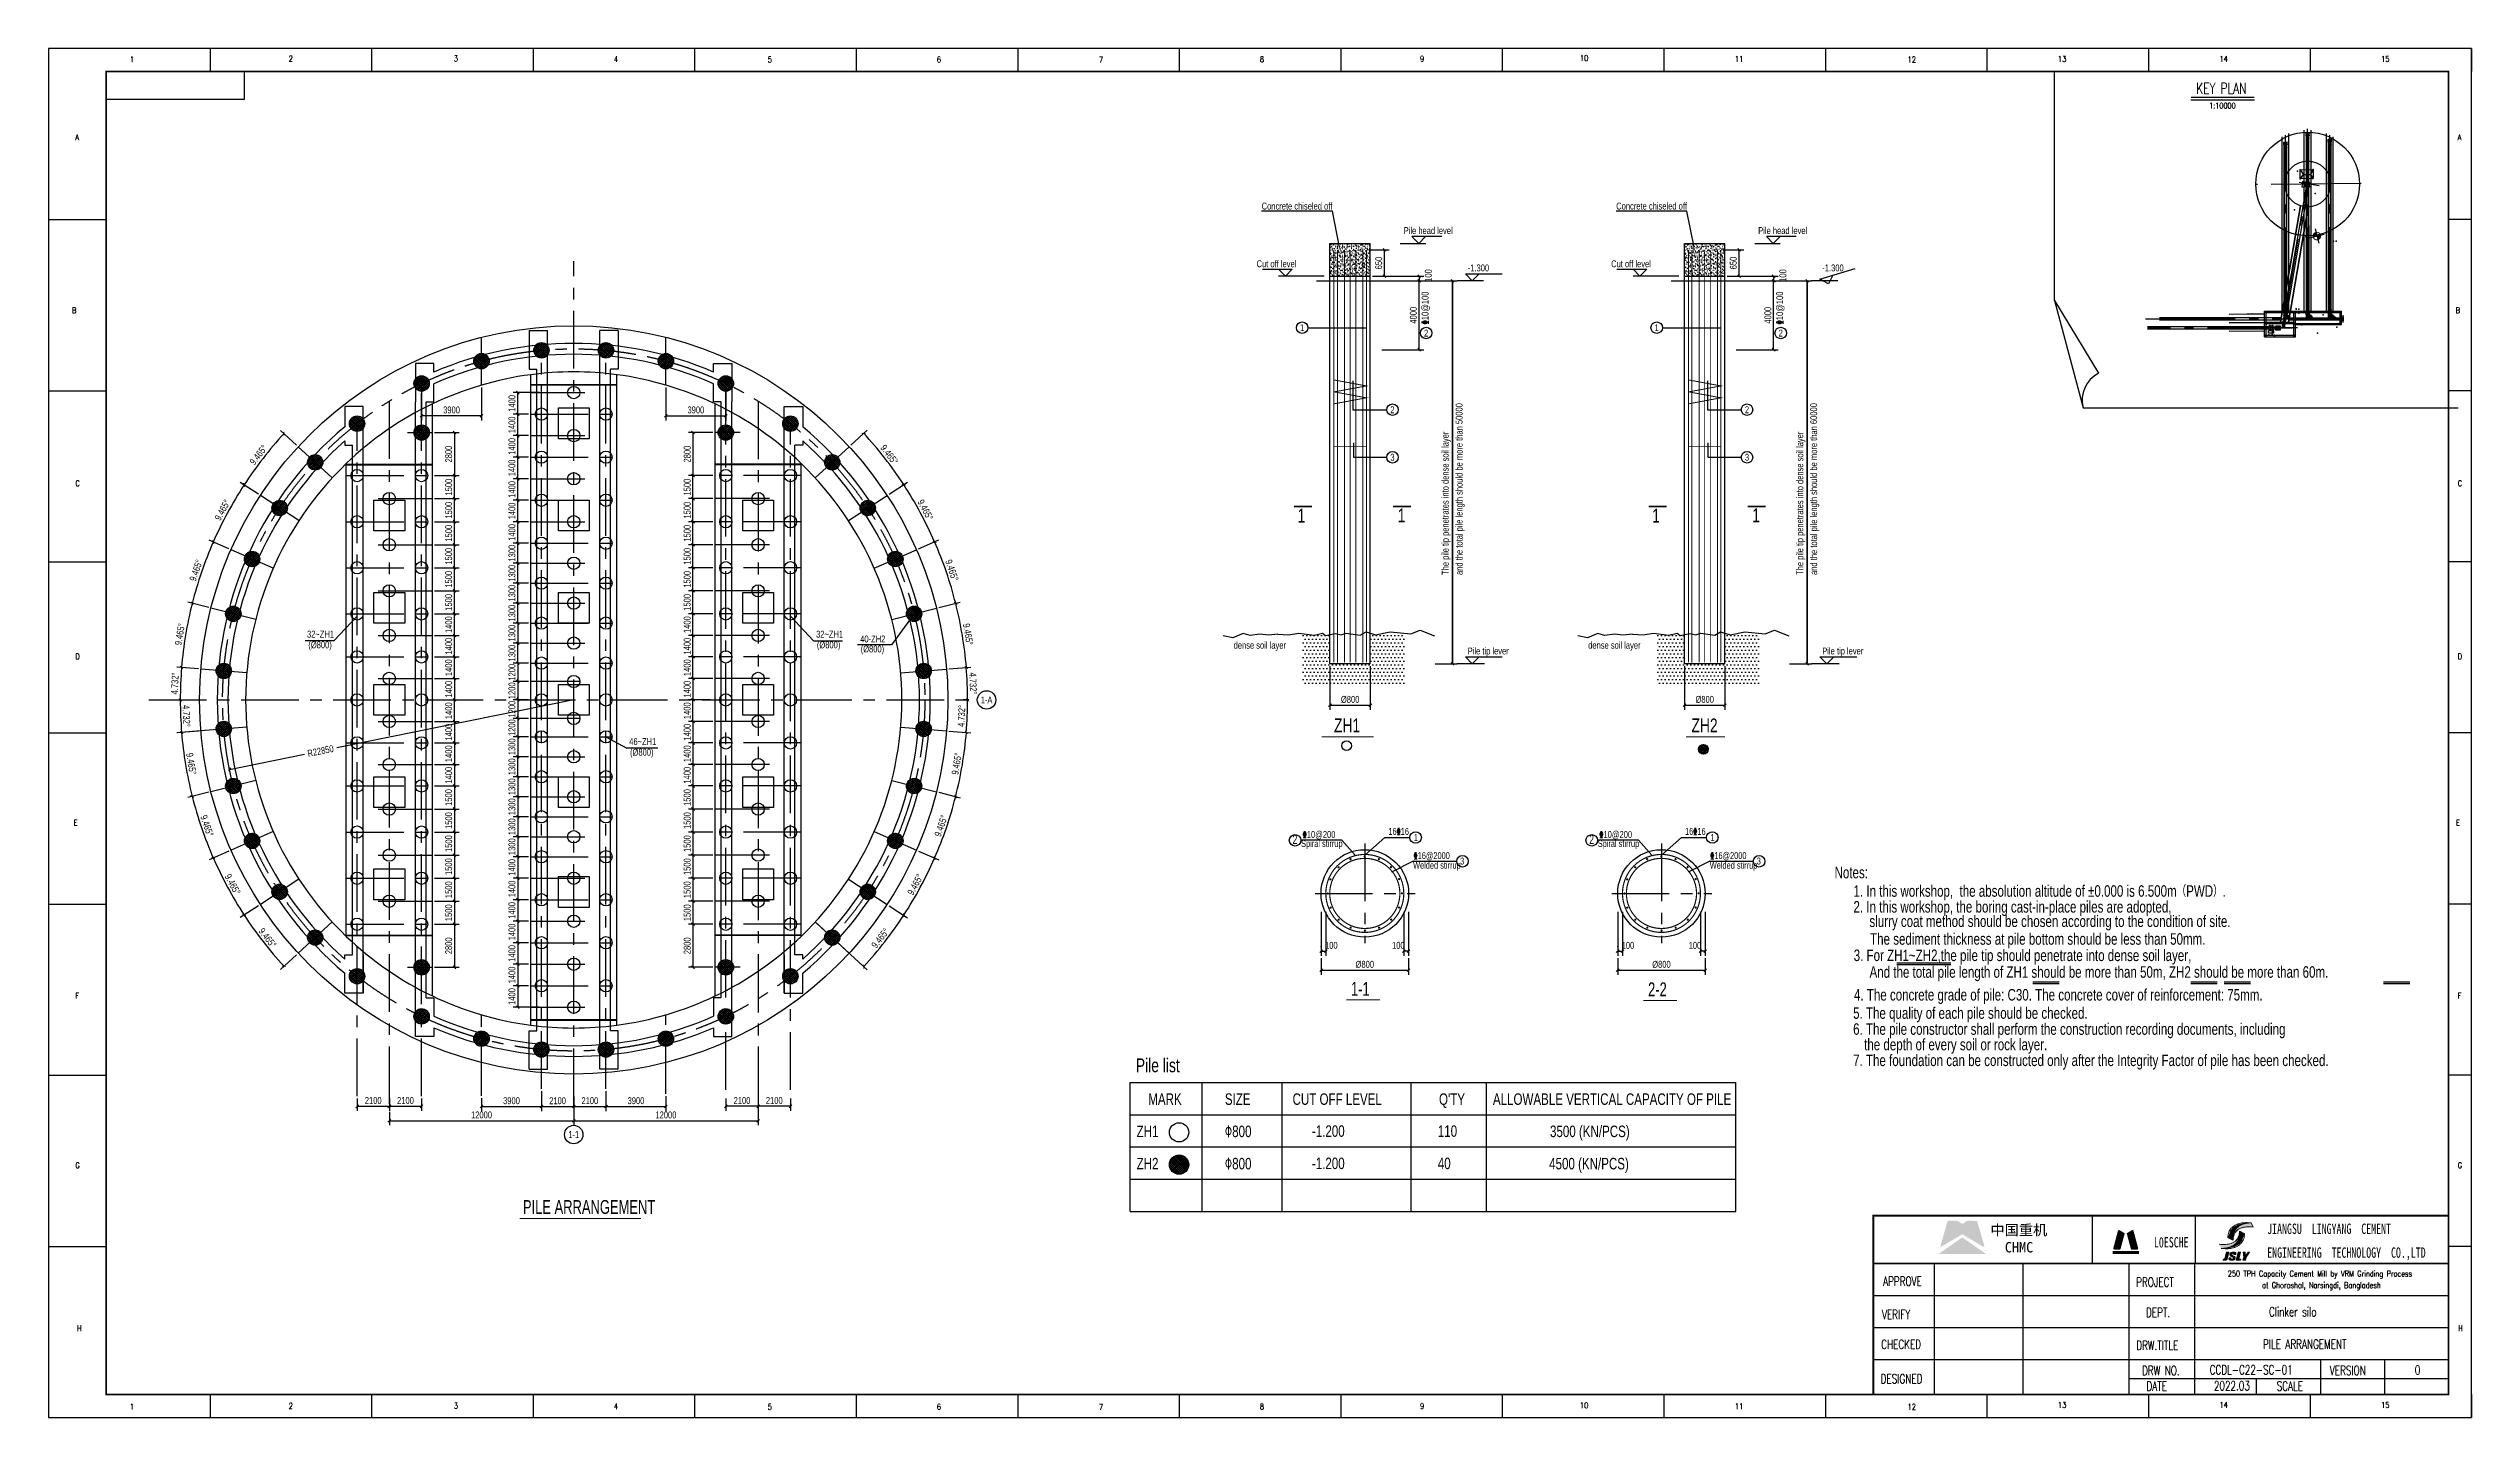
# Model space of a CAD drawing. Extents: x 878294 to 983419, y -99592 to -40192.
import ezdxf
from ezdxf.enums import TextEntityAlignment as Align

# ---------------------------------------------------------------- set-up
doc = ezdxf.new("R2010")
doc.units = 0
doc.header["$LTSCALE"] = 2000
doc.header["$MEASUREMENT"] = 0
for name, pattern in [('AM_DIN_G_W050', [13.75, 9.75, -1.5, 1, -1.5]), ('CENTER', [2, 1.25, -0.25, 0.25, -0.25]), ('CENTERGY', [1600, 1300, -100, 100, -100]), ('CONTINU', [0]), ('DASHDOT', [19, 12, -3, 1, -3]), ('DASHEDGY', [750, 250, -125, 250, -125]), ('HIDDEN', [0.375, 0.25, -0.125])]:
    doc.linetypes.add(name, pattern=pattern)
doc.layers.get('0').update_dxf_attribs({"linetype": 'CONTINUOUS'})
doc.layers.get('DEFPOINTS').update_dxf_attribs({"linetype": 'CONTINUOUS'})
for name, color, linetype in [('0-排水', 5, 'F_LINE'), ('1', 3, 'CONTINUOUS'), ('22', 7, 'CONTINUOUS'), ('3', 3, 'CONTINUOUS'), ('4', 2, 'CONTINUOUS'), ('6', 1, 'CONTINUOUS'), ('C', 1, 'CENTER'), ('CEN', 4, 'CENTER'), ('CENTER', 4, 'CENTERGY'), ('DASHED', 2, 'DASHEDGY'), ('DIM', 2, 'CONTINUOUS'), ('DRAIN', 5, 'CONTINUOUS'), ('EQUIPMENT', 3, 'CONTINUOUS'), ('HID', 4, 'HIDDEN'), ('P_AXIS', 1, 'DASHDOT'), ('P_OUTER_FRAME', 131, 'CONTINUOUS'), ('S_01', 3, 'CONTINUOUS'), ('S_01_OUTL', 3, 'CONTINUOUS'), ('S_02', 151, 'CENTER'), ('S_02_AXIS', 151, 'CENTER'), ('S_04', 2, 'CONTINUOUS'), ('S_04_TEXT', 2, 'CONTINUOUS'), ('S_05_DIMS', 7, 'CONTINUOUS'), ('S_07', 6, 'CONTINUOUS'), ('THIN', 1, 'CONTINUOUS')]:
    doc.layers.add(name, color=color, linetype=linetype)
for name, color, linetype, lineweight in [('AM_7', 4, 'AM_DIN_G_W050', 25), ('H', 1, 'CONTINUOUS', 25), ('HOME', 84, 'CONTINUOUS', 0), ('Rahm7', 7, 'CONTINUOUS', 50), ('TOPO', 196, 'CONTINUOUS', 0), ('图层3', 1, 'CONTINUOUS', 0)]:
    doc.layers.add(name, color=color, linetype=linetype, lineweight=lineweight)
doc.layers.add('Not print layer', color=11, linetype='CONTINUOUS', plot=False)
doc.styles.add('A', font='txt.shx', dxfattribs={"width": 0.75, "bigfont": 'hztxt.shx'})
doc.styles.add('FS', font='kstxt.shx', dxfattribs={"width": 0.75, "bigfont": 'kshz.shx'})
doc.styles.add('HZ', font='kstxt.shx', dxfattribs={"width": 0.75, "bigfont": 'kshz.shx'})
doc.styles.add('HZFS', font='SIMPLEX', dxfattribs={"width": 0.7, "bigfont": 'HZFS'})
doc.styles.add('HZTXT', font='romans.shx', dxfattribs={"width": 0.7, "bigfont": 'hztxt.shx'})
doc.styles.add('KS', font='kstxt.shx', dxfattribs={"width": 0.75, "bigfont": 'kshz.shx'})
doc.styles.add('NC', font='romans.shx', dxfattribs={"width": 0.7, "bigfont": 'hztxt.shx'})
doc.styles.add('STANDA', font='romans.shx', dxfattribs={"width": 0.7, "bigfont": 'hztxt.shx'})
doc.linetypes.add('F_LINE', pattern='A,25,-10,["F",A,S=2,R=0,X=-3.5,Y=-0.9],-3.5', length=38.5)
doc.dimstyles.new('KS100', dxfattribs={"dimtxt": 300, "dimasz": 120, "dimexe": 200, "dimexo": 100, "dimgap": 100, "dimtad": 1, "dimdec": 0, "dimzin": 14, "dimdsep": 46, "dimtxsty": 'KS', "dimblk": 'ARCHTICK', "dimcen": -900, "dimclrd": 7, "dimclre": 7, "dimclrt": 2, "dimadec": 0, "dimazin": 0, "dimtfac": 1, "dimtdec": 0, "dimtix": 1, "dimtmove": 2, "dimatfit": 2, "dimfxl": 1, "dimtolj": 1, "dimtzin": 14, "dimarcsym": 0})
doc.dimstyles.new('KSDIM1', dxfattribs={"dimtxt": 300, "dimasz": 120, "dimexe": 200, "dimexo": 100, "dimgap": 100, "dimtad": 1, "dimdec": 0, "dimzin": 14, "dimdsep": 46, "dimtxsty": 'KS', "dimblk1": 'OBLIQUE', "dimblk2": 'OBLIQUE', "dimsah": 1, "dimcen": -900, "dimclrd": 7, "dimclre": 7, "dimclrt": 2, "dimadec": 3, "dimazin": 0, "dimtfac": 1, "dimtdec": 0, "dimtix": 1, "dimtmove": 2, "dimatfit": 2, "dimfxl": 200, "dimtolj": 1, "dimtzin": 14, "dimlwd": -3, "dimarcsym": 0})
doc.dimstyles.new('KSDIM1.5', dxfattribs={"dimtxt": 300, "dimasz": 120, "dimexe": 200, "dimexo": 100, "dimgap": 100, "dimtad": 1, "dimdec": 0, "dimlfac": 1.5, "dimzin": 14, "dimdsep": 46, "dimtxsty": 'KS', "dimblk": 'ARCHTICK', "dimblk1": 'OBLIQUE', "dimblk2": 'OBLIQUE', "dimsah": 1, "dimcen": -900, "dimclrd": 7, "dimclre": 7, "dimclrt": 2, "dimadec": 0, "dimazin": 0, "dimtfac": 1, "dimtdec": 0, "dimtix": 1, "dimtmove": 2, "dimatfit": 2, "dimfxl": 200, "dimtolj": 1, "dimtzin": 14, "dimlwd": -3, "dimarcsym": 0})

msp = doc.modelspace()

# ---------------------------------------------------------------- texts
for s, style, width, p in [('Pile head level', 'KS', 0.75, (937089.28, -48243.87)), ('Pile head level', 'KS', 0.75, (952471.62, -48243.87)), ('Cut off level', 'KS', 0.75, (930708.16, -49684.57)), ('Cut off level', 'KS', 0.75, (946090.49, -49684.57)), ('-1.300', 'KS', 0.75, (939869.96, -49864.57)), ('-1.300', 'KS', 0.75, (955252.29, -49864.57)), ('Pile tip lever', 'KS', 0.75, (939868.29, -66484.07)), ('Pile tip lever', 'KS', 0.75, (955250.63, -66484.07)), ('Spiral stirrup', 'HZ', 0.7, (932639.75, -74838.51)), ('%%13210@200', 'HZ', 0.75, (932695.02, -74445.79)), ('Spiral stirrup', 'HZ', 0.7, (945509.92, -74838.51)), ('%%13210@200', 'HZ', 0.75, (945565.18, -74445.79)), ('Welded stirrup', 'HZ', 0.7, (937499.32, -75780.93)), ('Welded stirrup', 'HZ', 0.7, (950369.49, -75780.93))]:
    msp.add_text(s, height=300, dxfattribs=dict(style=style, width=width)).set_placement(p)
at = {"style": 'KS', "width": 0.75}
for s, p in [('\x8410@100', (938169.47, -52172.71)), ('\x8410@100', (953551.81, -52172.71)), ('and the total pile length should be more than 50000 ', (939645.9, -63034.4)), ('and the total pile length should be more than 60000 ', (955028.23, -63034.4)), ('The pile tip penetrates into dense soil layer', (939044.65, -63034.4)), ('The pile tip penetrates into dense soil layer', (954426.98, -63034.4))]:
    msp.add_text(s, height=300, rotation=90, dxfattribs=at).set_placement(p)
for s, p in [('1', (932685.09, -52306.69)), ('2', (938065.01, -52537.43)), ('1', (948067.42, -52306.69)), ('2', (953447.34, -52537.43)), ('2', (936602.18, -55863.7)), ('2', (951984.51, -55863.7)), ('3', (936603.5, -57929.41)), ('3', (951985.83, -57929.41))]:
    msp.add_text(s, height=300, dxfattribs=at).set_placement(p, align=Align.MIDDLE)
at = {"color": 0, "style": 'KS', "width": 0.75}
for p in [(930848.4, -66122.3), (946230.73, -66122.3)]:
    msp.add_text('dense soil layer', height=300, dxfattribs=at).set_placement(p, align=Align.MIDDLE)
at = {"color": 7, "style": 'HZFS', "width": 0.7}
for s, p in [('APPROVE', (957889.99, -93879.01)), ('  PROJECT', (968486.99, -93915.37)), ('VERIFY', (957841.15, -95317.84)), ('  DEPT.', (968912.56, -95230.33)), ('CHECKED', (957808.3, -96614.54)), ('DRW.TITLE', (968874.1, -96657.05)), ('DESIGNED', (957782.72, -98108.98)), (' DRW NO.', (968933.19, -97751.49)), ('VERSION', (977270.7, -97746.6)), ('  DATE', (968929.97, -98427.83)), ('SCALE', (974965.75, -98427.83))]:
    msp.add_text(s, height=400, dxfattribs=at).set_placement(p)
at = {"color": 7, "char_height": 451.162, "width": 162378.9061, "attachment_point": 1, "style": 'HZFS'}
for s, insert in [('{\\fSimSun|b0|i0|c134|p54;JIANGSU  LINGYANG  CEMENT  }', (974553.48, -91175.79)), ('{\\fSimSun|b0|i0|c134|p54;L0ESCHE}', (969638.93, -91762.11)), ('{\\fSimSun|b0|i0|c134|p54;ENGINEERING  TECHNOLOGY  CO.,LTD}', (974553.48, -92209.74))]:
    msp.add_mtext(s, dxfattribs=dict(at, insert=insert))
at = {"layer": '0-排水', "char_height": 451.6301, "attachment_point": 1}
for s, width, insert in [('{\\fSimSun|b0|i0|c134|p2;中国重机}', 2867.7361, (962546.94, -91229.6)), ('{\\fSimSun|b0|i0|c134|p2;CHMC}', 773.3031, (963174.21, -91978.84))]:
    msp.add_mtext_dynamic_manual_height_columns(s, width=width, gutter_width=12.5, heights=[0], dxfattribs=dict(at, insert=insert))
at = {"layer": '4', "style": 'KS', "width": 0.75}
for s, height, p in [('Concrete chiseled off', 300, (930929.15, -47180.5)), ('Concrete chiseled off', 300, (946311.48, -47180.5)), ('Notes:', 500, (955783.78, -76194.83)), ('1. In this workshop,  the absolution altitude of %%P0.000 is 6.500m（PWD）.', 500, (956607.88, -76997)), ('2. In this workshop, the boring cast-in-place piles are adopted,', 500, (956604.8, -77682.36)), ('slurry coat method should be chosen according to the condition of site.', 500, (957296.86, -78308.36)), ('The sediment thickness at pile bottom should be less than 50mm.', 500, (957325.8, -79078.09)), ('3. For ZH1~ZH2,the pile tip should penetrate into dense soil layer,', 500, (956614.12, -79787.88)), ('And the total pile length of ZH1 should be more than 50m, ZH2 should be more than 60m. ', 500, (957301.68, -80511.2)), ('5. The quality of each pile should be checked.', 500, (956588.73, -82292.58)), ('4. The concrete grade of pile: C30. The concrete cover of reinforcement: 75mm.', 500, (956626.03, -81500.19)), ('6. The pile constructor shall perform the construction recording documents, including', 500, (956588.73, -82987.16)), ('7. The foundation can be constructed only after the Integrity Factor of pile has been checked.', 500, (956588.73, -84343.59)), ('the depth of every soil or rock layer.', 500, (957067.54, -83657.13)), ('MARK', 500, (926009.45, -86026.43)), (' SIZE', 500, (929192.83, -86026.43)), ('CUT OFF LEVEL', 500, (932270.11, -86026.43)), ("Q'TY", 500, (938623.07, -86026.43)), ('ALLOWABLE VERTICAL CAPACITY OF PILE', 500, (940962.55, -86026.43)), ('ZH1', 500, (925502.65, -87426.43)), ('%%130800', 500, (929328.24, -87426.43)), ('-1.200', 500, (933108.03, -87413.72)), ('110', 500, (938571.72, -87413.72)), ('3500 (KN/PCS)', 500, (943439.7, -87425.31)), ('4500 (KN/PCS)', 500, (943401.93, -88825.31)), ('ZH2', 500, (925502.65, -88826.43)), ('%%130800', 500, (929328.24, -88826.43)), ('-1.200', 500, (933108.03, -88813.72)), ('40', 500, (938571.72, -88813.72))]:
    msp.add_text(s, height=height, dxfattribs=at).set_placement(p)
at = {"layer": 'DIM', "style": 'NC', "width": 0.7}
msp.add_text('KEY PLAN', height=480, rotation=359.9999999, dxfattribs=at).set_placement((971469.3, -42163.74))
msp.add_text('1:10000', height=240, rotation=359.9999999, dxfattribs=at).set_placement((972611.65, -42791.7), align=Align.CENTER)
at = {"layer": 'DIM', "width": 0.7}
for s, height, style, p in [('250 TPH Capacity Cement Mill by VRM Grinding Process ', 256, 'HZTXT', (972842.8, -93477.58)), ('at Ghorashal, Narsingdi, Bangladesh', 256, 'HZTXT', (974331.55, -93977.58)), ('Clinker silo', 400, 'HZFS', (974630.57, -95201.81)), ('0', 400, 'HZFS', (980958.54, -97727.09)), ('2022.03', 400, 'HZFS', (972241.82, -98414.38))]:
    msp.add_text(s, height=height, dxfattribs=dict(at, style=style)).set_placement(p)
at = {"layer": 'DIM', "style": 'HZFS', "width": 0.7}
msp.add_text('PILE ARRANGEMENT', height=400, dxfattribs=at).set_placement((976182.65, -96409.88), align=Align.MIDDLE)
at = {"layer": 'P_OUTER_FRAME', "style": 'HZFS', "width": 0.7}
msp.add_text('CCDL-C22-SC-01', height=400, dxfattribs=at).set_placement((973859.23, -97520.82), align=Align.MIDDLE)
at = {"layer": 'S_01'}
for s, style, width, p in [('1', 'KS', 0.75, (932486.73, -60765.68)), ('1', 'KS', 0.75, (936832.11, -60748.94)), ('1', 'KS', 0.75, (947869.07, -60765.68)), ('1', 'KS', 0.75, (952214.44, -60748.94)), ('ZH1', 'KS', 0.75, (934065.59, -69862.48)), ('ZH2', 'KS', 0.75, (949575.21, -69862.48)), ('1-1', 'FS', 0.7, (934804.16, -81291.24)), ('2-2', 'FS', 0.7, (947692.81, -81311.87)), ('PILE ARRANGEMENT ', 'KS', 0.7, (898877.84, -90756.19))]:
    msp.add_text(s, height=600, dxfattribs=dict(at, style=style, width=width)).set_placement(p)
at = {"layer": 'S_04', "style": 'KS', "width": 0.75}
msp.add_text('1-A', height=300, dxfattribs=at).set_placement((918993.02, -68458.81), align=Align.MIDDLE)
at = {"layer": 'S_04', "style": 'FS', "width": 0.7}
for s, height, p in [('2', 400, (932269.84, -74711.25)), ('16%%13216', 300, (936425.63, -74312.13)), ('1', 300, (937529.32, -74580.6)), ('2', 400, (945140, -74711.25)), ('16%%13216', 300, (949295.8, -74312.13)), ('1', 300, (950399.48, -74580.6)), ('%%13216@2000', 300, (937517.91, -75360.73)), ('3', 300, (939538.21, -75597.59)), ('%%13216@2000', 300, (950388.07, -75360.73)), ('3', 300, (952408.37, -75597.59))]:
    msp.add_text(s, height=height, dxfattribs=at).set_placement(p)
at = {"layer": 'S_04_TEXT', "style": 'KS', "width": 0.75}
msp.add_text('Pile list', height=600, dxfattribs=at).set_placement((926421.67, -84610.73), align=Align.CENTER)
at = {"layer": 'S_05_DIMS', "style": 'KS', "width": 0.75}
for s, p in [('32~ZH1', (889511.31, -65753.11)), ('(%%C800)', (889568.46, -66216.54)), ('32~ZH1', (911598.05, -65753.11)), ('(%%C800)', (911631.73, -66216.54)), ('40-ZH2', (913512.16, -65962.18)), ('(%%C800)', (913532.1, -66395.51)), ('46~ZH1', (903491.58, -70414.21)), ('(%%C800)', (903526.07, -70877.64))]:
    msp.add_text(s, height=300, dxfattribs=at).set_placement(p)
msp.add_text('1-1', height=300, dxfattribs=at).set_placement((901082.57, -87313.59), align=Align.MIDDLE)

# ---------------------------------------------------------------- blocks, each defined once
blk = doc.blocks.new('_ArchTick')
at = {"color": 0, "linetype": 'ByBlock', "const_width": 0.3}
blk.add_lwpolyline([(-0.5, -0.5), (0.5, 0.5)], dxfattribs=at)
blk = doc.blocks.new('*D25')
at = {"layer": '1', "color": 7, "lineweight": -2, "transparency": 16777216}
for p, q in [((887404, -59532), (886617, -59018)), ((886122, -61903), (885261, -61525))]:
    blk.add_line(p, q, dxfattribs=at)
blk.add_arc((901083, -68458), 17074, 146.87293, 156.33781, dxfattribs=at)
at = {"layer": 'DEFPOINTS', "color": 0, "transparency": 16777216}
for p in [(887488, -59586), (886292, -59928), (886214, -61943), (901083, -68458)]:
    blk.add_point(p, dxfattribs=at)
at = {"layer": '1', "color": 7, "lineweight": -2, "transparency": 16777216, "xscale": 120, "yscale": 120, "zscale": 120}
for p, rotation in [((886784, -59127), 56.87293049704258), ((885444, -61606), 246.3378077670416)]:
    blk.add_blockref('_ArchTick', p, dxfattribs=dict(at, rotation=rotation))
at = {"layer": '1', "color": 2, "transparency": 16777216, "insert": (885843, -60220), "char_height": 300, "attachment_point": 5, "rotation": 61.60537, "style": 'KS'}
blk.add_mtext('\\A1;9.465°', dxfattribs=at)
blk = doc.blocks.new('*D26')
at = {"layer": '1', "color": 7, "lineweight": -2, "transparency": 16777216}
for p, q in [((886122, -61903), (885261, -61525)), ((885248, -64452), (884336, -64221))]:
    blk.add_line(p, q, dxfattribs=at)
blk.add_arc((901083, -68458), 17074, 156.33781, 165.80269, dxfattribs=at)
at = {"layer": 'DEFPOINTS', "color": 0, "transparency": 16777216}
for p in [(886214, -61943), (885091, -62477), (885345, -64477), (901083, -68458)]:
    blk.add_point(p, dxfattribs=at)
at = {"layer": '1', "color": 7, "lineweight": -2, "transparency": 16777216, "xscale": 120, "yscale": 120, "zscale": 120}
for p, rotation in [((885444, -61606), 66.33780776704143), ((884530, -64270), 255.8026850370405)]:
    blk.add_blockref('_ArchTick', p, dxfattribs=dict(at, rotation=rotation))
at = {"layer": '1', "color": 2, "transparency": 16777216, "insert": (884696, -62838), "char_height": 300, "attachment_point": 5, "rotation": 71.07025, "style": 'KS'}
blk.add_mtext('\\A1;9.465°', dxfattribs=at)
blk = doc.blocks.new('*D27')
at = {"layer": '1', "color": 7, "lineweight": -2, "transparency": 16777216}
for p, q in [((885248, -64452), (884336, -64221)), ((884805, -67110), (883868, -67033))]:
    blk.add_line(p, q, dxfattribs=at)
blk.add_arc((901083, -68458), 17074, 165.80269, 175.26756, dxfattribs=at)
at = {"layer": 'DEFPOINTS', "color": 0, "transparency": 16777216}
for p in [(885345, -64477), (884325, -65188), (884905, -67119), (901083, -68458)]:
    blk.add_point(p, dxfattribs=at)
at = {"layer": '1', "color": 7, "lineweight": -2, "transparency": 16777216, "xscale": 120, "yscale": 120, "zscale": 120}
for p, rotation in [((884530, -64270), 75.80268503704028), ((884067, -67049), 265.2675623070392)]:
    blk.add_blockref('_ArchTick', p, dxfattribs=dict(at, rotation=rotation))
at = {"layer": '1', "color": 2, "transparency": 16777216, "insert": (883995, -65609), "char_height": 300, "attachment_point": 5, "rotation": 80.53512, "style": 'KS'}
blk.add_mtext('\\A1;9.465°', dxfattribs=at)
blk = doc.blocks.new('*D28')
at = {"layer": '1', "color": 7, "lineweight": -2, "transparency": 16777216}
for p, q in [((884805, -69806), (883868, -69883)), ((885248, -72464), (884336, -72695))]:
    blk.add_line(p, q, dxfattribs=at)
blk.add_arc((901083, -68458), 17074, 184.73244, 194.19732, dxfattribs=at)
at = {"layer": 'DEFPOINTS', "color": 0, "transparency": 16777216}
for p in [(901083, -68458), (884905, -69797), (884170, -70801), (885345, -72439)]:
    blk.add_point(p, dxfattribs=at)
at = {"layer": '1', "color": 7, "lineweight": -2, "transparency": 16777216, "xscale": 120, "yscale": 120, "zscale": 120}
for p, rotation in [((884067, -69867), 94.73243957703824), ((884530, -72645), 284.1973168470374)]:
    blk.add_blockref('_ArchTick', p, dxfattribs=dict(at, rotation=rotation))
at = {"layer": '1', "color": 2, "transparency": 16777216, "insert": (884488, -71225), "char_height": 300, "attachment_point": 5, "rotation": 279.46488, "style": 'KS'}
blk.add_mtext('\\A1;9.465°', dxfattribs=at)
blk = doc.blocks.new('*D29')
at = {"layer": '1', "color": 7, "lineweight": -2, "transparency": 16777216}
for p, q in [((885248, -72464), (884336, -72695)), ((886122, -75013), (885261, -75391))]:
    blk.add_line(p, q, dxfattribs=at)
blk.add_arc((901083, -68458), 17074, 194.19732, 203.66219, dxfattribs=at)
at = {"layer": 'DEFPOINTS', "color": 0, "transparency": 16777216}
for p in [(901083, -68458), (885345, -72439), (884786, -73550), (886214, -74973)]:
    blk.add_point(p, dxfattribs=at)
at = {"layer": '1', "color": 7, "lineweight": -2, "transparency": 16777216, "xscale": 120, "yscale": 120, "zscale": 120}
for p, rotation in [((884530, -72645), 104.1973168470375), ((885444, -75310), 293.6621941170372)]:
    blk.add_blockref('_ArchTick', p, dxfattribs=dict(at, rotation=rotation))
at = {"layer": '1', "color": 2, "transparency": 16777216, "insert": (885169, -73916), "char_height": 300, "attachment_point": 5, "rotation": 288.92976, "style": 'KS'}
blk.add_mtext('\\A1;9.465°', dxfattribs=at)
blk = doc.blocks.new('*D30')
at = {"layer": '1', "color": 7, "lineweight": -2, "transparency": 16777216}
for p, q in [((886122, -75013), (885261, -75391)), ((887404, -77384), (886617, -77898))]:
    blk.add_line(p, q, dxfattribs=at)
blk.add_arc((901083, -68458), 17074, 203.66219, 213.12707, dxfattribs=at)
at = {"layer": 'DEFPOINTS', "color": 0, "transparency": 16777216}
for p in [(901083, -68458), (886214, -74973), (885845, -76161), (887488, -77329)]:
    blk.add_point(p, dxfattribs=at)
at = {"layer": '1', "color": 7, "lineweight": -2, "transparency": 16777216, "xscale": 120, "yscale": 120, "zscale": 120}
for p, rotation in [((885444, -75310), 113.6621941170369), ((886784, -77789), 303.1270713870366)]:
    blk.add_blockref('_ArchTick', p, dxfattribs=dict(at, rotation=rotation))
at = {"layer": '1', "color": 2, "transparency": 16777216, "insert": (886283, -76458), "char_height": 300, "attachment_point": 5, "rotation": 298.39463, "style": 'KS'}
blk.add_mtext('\\A1;9.465°', dxfattribs=at)
blk = doc.blocks.new('*D31')
at = {"layer": '1', "color": 7, "lineweight": -2, "transparency": 16777216}
for p, q in [((887404, -77384), (886617, -77898)), ((889058, -79512), (888366, -80148))]:
    blk.add_line(p, q, dxfattribs=at)
blk.add_arc((901083, -68458), 17074, 213.12707, 222.59195, dxfattribs=at)
at = {"layer": 'DEFPOINTS', "color": 0, "transparency": 16777216}
for p in [(901083, -68458), (887488, -77329), (887319, -78562), (889132, -79444)]:
    blk.add_point(p, dxfattribs=at)
at = {"layer": '1', "color": 7, "lineweight": -2, "transparency": 16777216, "xscale": 120, "yscale": 120, "zscale": 120}
for p, rotation in [((886784, -77789), 123.1270713870363), ((888513, -80013), 312.5919486570368)]:
    blk.add_blockref('_ArchTick', p, dxfattribs=dict(at, rotation=rotation))
at = {"layer": '1', "color": 2, "transparency": 16777216, "insert": (887800, -78783), "char_height": 300, "attachment_point": 5, "rotation": 307.85951, "style": 'KS'}
blk.add_mtext('\\A1;9.465°', dxfattribs=at)
blk = doc.blocks.new('*D32')
at = {"layer": '1', "color": 7, "lineweight": -2, "transparency": 16777216}
for p, q in [((914761, -77384), (915565, -77909)), ((911635, -78158), (913814, -80161))]:
    blk.add_line(p, q, dxfattribs=at)
blk.add_arc((901083, -68458), 17093, 317.40805, 326.87293, dxfattribs=at)
at = {"layer": 'DEFPOINTS', "color": 0, "transparency": 16777216}
for p in [(901083, -68458), (914677, -77329), (911561, -78091), (914284, -79316)]:
    blk.add_point(p, dxfattribs=at)
at = {"layer": '1', "color": 7, "lineweight": -2, "transparency": 16777216, "xscale": 120, "yscale": 120, "zscale": 120}
for p, rotation in [((915397, -77799), 56.87292861295454), ((913666, -80026), 227.4080513429558)]:
    blk.add_blockref('_ArchTick', p, dxfattribs=dict(at, rotation=rotation))
at = {"layer": '1', "color": 2, "transparency": 16777216, "insert": (914380, -78795), "char_height": 300, "attachment_point": 5, "rotation": 52.14049, "style": 'KS'}
blk.add_mtext('\\A1;9.465°', dxfattribs=at)
blk = doc.blocks.new('*D33')
at = {"layer": '1', "color": 7, "lineweight": -2, "transparency": 16777216}
for p, q in [((916043, -75013), (916922, -75398)), ((914761, -77384), (915565, -77909))]:
    blk.add_line(p, q, dxfattribs=at)
blk.add_arc((901083, -68458), 17093, 326.87293, 336.33781, dxfattribs=at)
at = {"layer": 'DEFPOINTS', "color": 0, "transparency": 16777216}
for p in [(901083, -68458), (915951, -74973), (914677, -77329), (915890, -76997)]:
    blk.add_point(p, dxfattribs=at)
at = {"layer": '1', "color": 7, "lineweight": -2, "transparency": 16777216, "xscale": 120, "yscale": 120, "zscale": 120}
for p, rotation in [((916738, -75318), 66.3378058829529), ((915397, -77799), 236.8729286129546)]:
    blk.add_blockref('_ArchTick', p, dxfattribs=dict(at, rotation=rotation))
at = {"layer": '1', "color": 2, "transparency": 16777216, "insert": (915899, -76468), "char_height": 300, "attachment_point": 5, "rotation": 61.60537, "style": 'KS'}
blk.add_mtext('\\A1;9.465°', dxfattribs=at)
blk = doc.blocks.new('*D34')
at = {"layer": '1', "color": 7, "lineweight": -2, "transparency": 16777216}
for p, q in [((916917, -72464), (917847, -72699)), ((916043, -75013), (916922, -75398))]:
    blk.add_line(p, q, dxfattribs=at)
blk.add_arc((901083, -68458), 17093, 336.33781, 345.80268, dxfattribs=at)
at = {"layer": 'DEFPOINTS', "color": 0, "transparency": 16777216}
for p in [(901083, -68458), (916820, -72439), (917092, -74446), (915951, -74973)]:
    blk.add_point(p, dxfattribs=at)
at = {"layer": '1', "color": 7, "lineweight": -2, "transparency": 16777216, "xscale": 120, "yscale": 120, "zscale": 120}
for p, rotation in [((917653, -72650), 75.80268315295145), ((916738, -75318), 246.3378058829529)]:
    blk.add_blockref('_ArchTick', p, dxfattribs=dict(at, rotation=rotation))
at = {"layer": '1', "color": 2, "transparency": 16777216, "insert": (917015, -73922), "char_height": 300, "attachment_point": 5, "rotation": 71.07024, "style": 'KS'}
blk.add_mtext('\\A1;9.465°', dxfattribs=at)
blk = doc.blocks.new('*D35')
at = {"layer": '1', "color": 7, "lineweight": -2, "transparency": 16777216}
for p, q in [((917360, -69806), (918317, -69885)), ((916917, -72464), (917847, -72699))]:
    blk.add_line(p, q, dxfattribs=at)
blk.add_arc((901083, -68458), 17093, 345.80268, 355.26756, dxfattribs=at)
at = {"layer": 'DEFPOINTS', "color": 0, "transparency": 16777216}
for p in [(901083, -68458), (917261, -69797), (916820, -72439), (917859, -71732)]:
    blk.add_point(p, dxfattribs=at)
at = {"layer": '1', "color": 7, "lineweight": -2, "transparency": 16777216, "xscale": 120, "yscale": 120, "zscale": 120}
for p, rotation in [((918117, -69868), 85.2675604229499), ((917653, -72650), 255.8026831529515)]:
    blk.add_blockref('_ArchTick', p, dxfattribs=dict(at, rotation=rotation))
at = {"layer": '1', "color": 2, "transparency": 16777216, "insert": (917696, -71228), "char_height": 300, "attachment_point": 5, "rotation": 80.53512, "style": 'KS'}
blk.add_mtext('\\A1;9.465°', dxfattribs=at)
blk = doc.blocks.new('*D36')
at = {"layer": '1', "color": 7, "lineweight": -2, "transparency": 16777216}
for p, q in [((916917, -64452), (917847, -64217)), ((917360, -67110), (918317, -67031))]:
    blk.add_line(p, q, dxfattribs=at)
blk.add_arc((901083, -68458), 17093, 4.73244, 14.19731, dxfattribs=at)
at = {"layer": 'DEFPOINTS', "color": 0, "transparency": 16777216}
for p in [(916820, -64477), (918014, -66112), (917261, -67119), (901083, -68458)]:
    blk.add_point(p, dxfattribs=at)
at = {"layer": '1', "color": 7, "lineweight": -2, "transparency": 16777216, "xscale": 120, "yscale": 120, "zscale": 120}
for p, rotation in [((917653, -64266), 104.1973149629476), ((918117, -67048), 274.7324376929487)]:
    blk.add_blockref('_ArchTick', p, dxfattribs=dict(at, rotation=rotation))
at = {"layer": '1', "color": 2, "transparency": 16777216, "insert": (918189, -65606), "char_height": 300, "attachment_point": 5, "rotation": 279.46488, "style": 'KS'}
blk.add_mtext('\\A1;9.465°', dxfattribs=at)
blk = doc.blocks.new('*D37')
at = {"layer": '1', "color": 7, "lineweight": -2, "transparency": 16777216}
for p, q in [((916043, -61903), (916922, -61518)), ((916917, -64452), (917847, -64217))]:
    blk.add_line(p, q, dxfattribs=at)
blk.add_arc((901083, -68458), 17093, 14.19731, 23.66219, dxfattribs=at)
at = {"layer": 'DEFPOINTS', "color": 0, "transparency": 16777216}
for p in [(915951, -61943), (917398, -63360), (916820, -64477), (901083, -68458)]:
    blk.add_point(p, dxfattribs=at)
at = {"layer": '1', "color": 7, "lineweight": -2, "transparency": 16777216, "xscale": 120, "yscale": 120, "zscale": 120}
for p, rotation in [((916738, -61598), 113.6621922329468), ((917653, -64266), 284.1973149629475)]:
    blk.add_blockref('_ArchTick', p, dxfattribs=dict(at, rotation=rotation))
at = {"layer": '1', "color": 2, "transparency": 16777216, "insert": (917488, -62832), "char_height": 300, "attachment_point": 5, "rotation": 288.92975, "style": 'KS'}
blk.add_mtext('\\A1;9.465°', dxfattribs=at)
blk = doc.blocks.new('*D38')
at = {"layer": '1', "color": 7, "lineweight": -2, "transparency": 16777216}
for p, q in [((914761, -59532), (915565, -59007)), ((916043, -61903), (916922, -61518))]:
    blk.add_line(p, q, dxfattribs=at)
blk.add_arc((901083, -68458), 17093, 23.66219, 33.12707, dxfattribs=at)
at = {"layer": 'DEFPOINTS', "color": 0, "transparency": 16777216}
for p in [(914677, -59586), (916337, -60747), (915951, -61943), (901083, -68458)]:
    blk.add_point(p, dxfattribs=at)
at = {"layer": '1', "color": 7, "lineweight": -2, "transparency": 16777216, "xscale": 120, "yscale": 120, "zscale": 120}
for p, rotation in [((915397, -59117), 123.1270695029463), ((916738, -61598), 293.6621922329469)]:
    blk.add_blockref('_ArchTick', p, dxfattribs=dict(at, rotation=rotation))
at = {"layer": '1', "color": 2, "transparency": 16777216, "insert": (916339, -60211), "char_height": 300, "attachment_point": 5, "rotation": 298.39463, "style": 'KS'}
blk.add_mtext('\\A1;9.465°', dxfattribs=at)
blk = doc.blocks.new('*D39')
at = {"layer": '1', "color": 7, "lineweight": -2, "transparency": 16777216}
for p, q in [((913107, -57404), (913814, -56755)), ((914761, -59532), (915565, -59007))]:
    blk.add_line(p, q, dxfattribs=at)
blk.add_arc((901083, -68458), 17093, 33.12707, 42.59195, dxfattribs=at)
at = {"layer": 'DEFPOINTS', "color": 0, "transparency": 16777216}
for p in [(913033, -57472), (914861, -58343), (914677, -59586), (901083, -68458)]:
    blk.add_point(p, dxfattribs=at)
at = {"layer": '1', "color": 7, "lineweight": -2, "transparency": 16777216, "xscale": 120, "yscale": 120, "zscale": 120}
for p, rotation in [((913666, -56890), 132.591946772946), ((915397, -59117), 303.1270695029461)]:
    blk.add_blockref('_ArchTick', p, dxfattribs=dict(at, rotation=rotation))
at = {"layer": '1', "color": 2, "transparency": 16777216, "insert": (914775, -57814), "char_height": 300, "attachment_point": 5, "rotation": 307.85951, "style": 'KS'}
blk.add_mtext('\\A1;9.465°', dxfattribs=at)
blk = doc.blocks.new('*D40')
at = {"layer": '1', "color": 7, "lineweight": -2, "transparency": 16777216}
for p, q in [((889058, -57404), (888366, -56768)), ((887404, -59532), (886617, -59018))]:
    blk.add_line(p, q, dxfattribs=at)
blk.add_arc((901083, -68458), 17074, 137.40805, 146.87293, dxfattribs=at)
at = {"layer": 'DEFPOINTS', "color": 0, "transparency": 16777216}
for p in [(887896, -57612), (889132, -57472), (890604, -58825), (887488, -59586), (889163, -60679)]:
    blk.add_point(p, dxfattribs=at)
at = {"layer": '1', "color": 7, "lineweight": -2, "transparency": 16777216, "xscale": 120, "yscale": 120, "zscale": 120}
for p, rotation in [((888513, -56903), 47.408053227042), ((886784, -59127), 236.8729304970438)]:
    blk.add_blockref('_ArchTick', p, dxfattribs=dict(at, rotation=rotation))
at = {"layer": '1', "color": 2, "transparency": 16777216, "insert": (887405, -57826), "char_height": 300, "attachment_point": 5, "rotation": 52.14049, "style": 'KS'}
blk.add_mtext('\\A1;9.465°', dxfattribs=at)
blk = doc.blocks.new('_Oblique')
at = {"color": 0, "linetype": 'ByBlock', "lineweight": -2}
blk.add_line((-0.5, -0.5), (0.5, 0.5), dxfattribs=at)
blk = doc.blocks.new('*D41')
at = {"layer": 'DEFPOINTS', "color": 0, "transparency": 16777216}
for p in [(901083, -86077), (893083, -86231), (901083, -86714)]:
    blk.add_point(p, dxfattribs=at)
at = {"layer": 'S_05_DIMS', "color": 7, "lineweight": -2}
for p, q in [((901083, -86177), (901083, -86914)), ((893083, -86331), (893083, -86914))]:
    blk.add_line(p, q, dxfattribs=at)
at = {"layer": 'S_05_DIMS', "color": 7, "lineweight": -3}
blk.add_line((893083, -86714), (901083, -86714), dxfattribs=at)
at = {"layer": 'S_05_DIMS', "color": 7, "lineweight": -3, "xscale": 120, "yscale": 120, "zscale": 120, "rotation": 180}
blk.add_blockref('_Oblique', (893083, -86714), dxfattribs=at)
at = {"layer": 'S_05_DIMS', "color": 7, "lineweight": -3, "xscale": 120, "yscale": 120, "zscale": 120}
blk.add_blockref('_Oblique', (901083, -86714), dxfattribs=at)
at = {"layer": 'S_05_DIMS', "color": 2, "insert": (897083, -86464), "char_height": 300, "attachment_point": 5, "style": 'KS'}
blk.add_mtext('\\A1;12000', dxfattribs=at)
blk = doc.blocks.new('*D42')
at = {"layer": 'DEFPOINTS', "color": 0, "transparency": 16777216}
for p in [(901083, -86077), (909083, -85940), (909083, -86714)]:
    blk.add_point(p, dxfattribs=at)
at = {"layer": 'S_05_DIMS', "color": 7, "lineweight": -2}
for p, q in [((901083, -86177), (901083, -86914)), ((909083, -86040), (909083, -86914))]:
    blk.add_line(p, q, dxfattribs=at)
at = {"layer": 'S_05_DIMS', "color": 7, "lineweight": -3}
blk.add_line((901083, -86714), (909083, -86714), dxfattribs=at)
at = {"layer": 'S_05_DIMS', "color": 7, "lineweight": -3, "xscale": 120, "yscale": 120, "zscale": 120, "rotation": 180}
blk.add_blockref('_Oblique', (901083, -86714), dxfattribs=at)
at = {"layer": 'S_05_DIMS', "color": 7, "lineweight": -3, "xscale": 120, "yscale": 120, "zscale": 120}
blk.add_blockref('_Oblique', (909083, -86714), dxfattribs=at)
at = {"layer": 'S_05_DIMS', "color": 2, "insert": (905083, -86464), "char_height": 300, "attachment_point": 5, "style": 'KS'}
blk.add_mtext('\\A1;12000', dxfattribs=at)
blk = doc.blocks.new('*D43')
at = {"layer": 'DEFPOINTS', "color": 0, "transparency": 16777216}
for p in [(897083, -85641), (899683, -85334), (899683, -86098)]:
    blk.add_point(p, dxfattribs=at)
at = {"layer": 'S_05_DIMS', "color": 7, "lineweight": -2}
for p, q in [((897083, -85741), (897083, -86298)), ((899683, -85434), (899683, -86298))]:
    blk.add_line(p, q, dxfattribs=at)
at = {"layer": 'S_05_DIMS', "color": 7, "lineweight": -3}
blk.add_line((897083, -86098), (899683, -86098), dxfattribs=at)
at = {"layer": 'S_05_DIMS', "color": 7, "lineweight": -3, "xscale": 120, "yscale": 120, "zscale": 120, "rotation": 180}
blk.add_blockref('_Oblique', (897083, -86098), dxfattribs=at)
at = {"layer": 'S_05_DIMS', "color": 7, "lineweight": -3, "xscale": 120, "yscale": 120, "zscale": 120}
blk.add_blockref('_Oblique', (899683, -86098), dxfattribs=at)
at = {"layer": 'S_05_DIMS', "color": 2, "insert": (898383, -85848), "char_height": 300, "attachment_point": 5, "style": 'KS'}
blk.add_mtext('\\A1;3900', dxfattribs=at)
blk = doc.blocks.new('*D44')
at = {"layer": 'DEFPOINTS', "color": 0, "transparency": 16777216}
for p in [(891683, -85652), (893083, -85652), (893083, -86088)]:
    blk.add_point(p, dxfattribs=at)
at = {"layer": 'S_05_DIMS', "color": 7, "lineweight": -2}
for p, q in [((891683, -85752), (891683, -86288)), ((893083, -85752), (893083, -86288))]:
    blk.add_line(p, q, dxfattribs=at)
at = {"layer": 'S_05_DIMS', "color": 7, "lineweight": -3}
blk.add_line((891683, -86088), (893083, -86088), dxfattribs=at)
at = {"layer": 'S_05_DIMS', "color": 7, "lineweight": -3, "xscale": 120, "yscale": 120, "zscale": 120, "rotation": 180}
blk.add_blockref('_Oblique', (891683, -86088), dxfattribs=at)
at = {"layer": 'S_05_DIMS', "color": 7, "lineweight": -3, "xscale": 120, "yscale": 120, "zscale": 120}
blk.add_blockref('_Oblique', (893083, -86088), dxfattribs=at)
at = {"layer": 'S_05_DIMS', "color": 2, "insert": (892383, -85838), "char_height": 300, "attachment_point": 5, "style": 'KS'}
blk.add_mtext('\\A1;2100', dxfattribs=at)
blk = doc.blocks.new('*D45')
at = {"layer": 'DEFPOINTS', "color": 0, "transparency": 16777216}
for p in [(893083, -85652), (894483, -85652), (894483, -86088)]:
    blk.add_point(p, dxfattribs=at)
at = {"layer": 'S_05_DIMS', "color": 7, "lineweight": -2}
for p, q in [((893083, -85752), (893083, -86288)), ((894483, -85752), (894483, -86288))]:
    blk.add_line(p, q, dxfattribs=at)
at = {"layer": 'S_05_DIMS', "color": 7, "lineweight": -3}
blk.add_line((893083, -86088), (894483, -86088), dxfattribs=at)
at = {"layer": 'S_05_DIMS', "color": 7, "lineweight": -3, "xscale": 120, "yscale": 120, "zscale": 120, "rotation": 180}
blk.add_blockref('_Oblique', (893083, -86088), dxfattribs=at)
at = {"layer": 'S_05_DIMS', "color": 7, "lineweight": -3, "xscale": 120, "yscale": 120, "zscale": 120}
blk.add_blockref('_Oblique', (894483, -86088), dxfattribs=at)
at = {"layer": 'S_05_DIMS', "color": 2, "insert": (893783, -85838), "char_height": 300, "attachment_point": 5, "style": 'KS'}
blk.add_mtext('\\A1;2100', dxfattribs=at)
blk = doc.blocks.new('*D46')
at = {"layer": 'DEFPOINTS', "color": 0, "transparency": 16777216}
for p in [(909083, -85652), (909083, -86088), (910483, -85652)]:
    blk.add_point(p, dxfattribs=at)
at = {"layer": 'S_05_DIMS', "color": 7, "lineweight": -2}
for p, q in [((909083, -85752), (909083, -86288)), ((910483, -85752), (910483, -86288))]:
    blk.add_line(p, q, dxfattribs=at)
at = {"layer": 'S_05_DIMS', "color": 7, "lineweight": -3}
blk.add_line((910483, -86088), (909083, -86088), dxfattribs=at)
at = {"layer": 'S_05_DIMS', "color": 7, "lineweight": -3, "xscale": 120, "yscale": 120, "zscale": 120, "rotation": 180}
blk.add_blockref('_Oblique', (909083, -86088), dxfattribs=at)
at = {"layer": 'S_05_DIMS', "color": 7, "lineweight": -3, "xscale": 120, "yscale": 120, "zscale": 120}
blk.add_blockref('_Oblique', (910483, -86088), dxfattribs=at)
at = {"layer": 'S_05_DIMS', "color": 2, "insert": (909783, -85838), "char_height": 300, "attachment_point": 5, "style": 'KS'}
blk.add_mtext('\\A1;2100', dxfattribs=at)
blk = doc.blocks.new('*D47')
at = {"layer": 'DEFPOINTS', "color": 0, "transparency": 16777216}
for p in [(907683, -85652), (907683, -86088), (909083, -85652)]:
    blk.add_point(p, dxfattribs=at)
at = {"layer": 'S_05_DIMS', "color": 7, "lineweight": -2}
for p, q in [((907683, -85752), (907683, -86288)), ((909083, -85752), (909083, -86288))]:
    blk.add_line(p, q, dxfattribs=at)
at = {"layer": 'S_05_DIMS', "color": 7, "lineweight": -3}
blk.add_line((909083, -86088), (907683, -86088), dxfattribs=at)
at = {"layer": 'S_05_DIMS', "color": 7, "lineweight": -3, "xscale": 120, "yscale": 120, "zscale": 120, "rotation": 180}
blk.add_blockref('_Oblique', (907683, -86088), dxfattribs=at)
at = {"layer": 'S_05_DIMS', "color": 7, "lineweight": -3, "xscale": 120, "yscale": 120, "zscale": 120}
blk.add_blockref('_Oblique', (909083, -86088), dxfattribs=at)
at = {"layer": 'S_05_DIMS', "color": 2, "insert": (908383, -85838), "char_height": 300, "attachment_point": 5, "style": 'KS'}
blk.add_mtext('\\A1;2100', dxfattribs=at)
blk = doc.blocks.new('*D48')
at = {"layer": 'DEFPOINTS', "color": 0, "transparency": 16777216}
for p in [(894949, -56858), (894949, -58725), (895908, -58725)]:
    blk.add_point(p, dxfattribs=at)
at = {"layer": 'S_05_DIMS', "color": 7, "lineweight": -2}
for p, q in [((895049, -56858), (896108, -56858)), ((895049, -58725), (896108, -58725))]:
    blk.add_line(p, q, dxfattribs=at)
at = {"layer": 'S_05_DIMS', "color": 7, "lineweight": -3}
blk.add_line((895908, -56858), (895908, -58725), dxfattribs=at)
at = {"layer": 'S_05_DIMS', "color": 7, "lineweight": -3, "xscale": 120, "yscale": 120, "zscale": 120}
for p, rotation in [((895908, -56858), 90), ((895908, -58725), 270)]:
    blk.add_blockref('_Oblique', p, dxfattribs=dict(at, rotation=rotation))
at = {"layer": 'S_05_DIMS', "color": 2, "insert": (895658, -57791), "char_height": 300, "attachment_point": 5, "rotation": 90, "style": 'KS'}
blk.add_mtext('\\A1;2800', dxfattribs=at)
blk = doc.blocks.new('*D49')
at = {"layer": 'DEFPOINTS', "color": 0, "transparency": 16777216}
for p in [(894949, -78191), (894949, -80058), (895908, -80058)]:
    blk.add_point(p, dxfattribs=at)
at = {"layer": 'S_05_DIMS', "color": 7, "lineweight": -2}
for p, q in [((895049, -78191), (896108, -78191)), ((895049, -80058), (896108, -80058))]:
    blk.add_line(p, q, dxfattribs=at)
at = {"layer": 'S_05_DIMS', "color": 7, "lineweight": -3}
blk.add_line((895908, -78191), (895908, -80058), dxfattribs=at)
at = {"layer": 'S_05_DIMS', "color": 7, "lineweight": -3, "xscale": 120, "yscale": 120, "zscale": 120}
for p, rotation in [((895908, -78191), 90), ((895908, -80058), 270)]:
    blk.add_blockref('_Oblique', p, dxfattribs=dict(at, rotation=rotation))
at = {"layer": 'S_05_DIMS', "color": 2, "insert": (895658, -79125), "char_height": 300, "attachment_point": 5, "rotation": 90, "style": 'KS'}
blk.add_mtext('\\A1;2800', dxfattribs=at)
blk = doc.blocks.new('*D50')
at = {"layer": 'DEFPOINTS', "color": 0, "transparency": 16777216}
for p in [(899216, -66858), (898654, -67658), (899216, -67658)]:
    blk.add_point(p, dxfattribs=at)
at = {"layer": 'S_05_DIMS', "color": 7, "lineweight": -2}
for p, q in [((899116, -66858), (898454, -66858)), ((899116, -67658), (898454, -67658))]:
    blk.add_line(p, q, dxfattribs=at)
at = {"layer": 'S_05_DIMS', "color": 7, "lineweight": -3}
for p, q in [((898654, -66858), (898654, -66738)), ((898654, -66858), (898654, -67658)), ((898654, -67658), (898654, -67778))]:
    blk.add_line(p, q, dxfattribs=at)
at = {"layer": 'S_05_DIMS', "color": 7, "lineweight": -3, "xscale": 120, "yscale": 120, "zscale": 120}
for p, rotation in [((898654, -66858), 270), ((898654, -67658), 90)]:
    blk.add_blockref('_Oblique', p, dxfattribs=dict(at, rotation=rotation))
at = {"layer": 'S_05_DIMS', "color": 2, "insert": (898404, -67258), "char_height": 300, "attachment_point": 5, "rotation": 90, "style": 'KS'}
blk.add_mtext('\\A1;1200', dxfattribs=at)
blk = doc.blocks.new('*D51')
at = {"layer": 'DEFPOINTS', "color": 0, "transparency": 16777216}
for p in [(899216, -67658), (898654, -68458), (899216, -68458)]:
    blk.add_point(p, dxfattribs=at)
at = {"layer": 'S_05_DIMS', "color": 7, "lineweight": -2}
for p, q in [((899116, -67658), (898454, -67658)), ((899116, -68458), (898454, -68458))]:
    blk.add_line(p, q, dxfattribs=at)
at = {"layer": 'S_05_DIMS', "color": 7, "lineweight": -3}
for p, q in [((898654, -67658), (898654, -67538)), ((898654, -67658), (898654, -68458)), ((898654, -68458), (898654, -68578))]:
    blk.add_line(p, q, dxfattribs=at)
at = {"layer": 'S_05_DIMS', "color": 7, "lineweight": -3, "xscale": 120, "yscale": 120, "zscale": 120}
for p, rotation in [((898654, -67658), 270), ((898654, -68458), 90)]:
    blk.add_blockref('_Oblique', p, dxfattribs=dict(at, rotation=rotation))
at = {"layer": 'S_05_DIMS', "color": 2, "insert": (898404, -68058), "char_height": 300, "attachment_point": 5, "rotation": 90, "style": 'KS'}
blk.add_mtext('\\A1;1200', dxfattribs=at)
blk = doc.blocks.new('*D52')
at = {"layer": 'DEFPOINTS', "color": 0, "transparency": 16777216}
for p in [(898654, -69258), (899216, -68458), (899216, -69258)]:
    blk.add_point(p, dxfattribs=at)
at = {"layer": 'S_05_DIMS', "color": 7, "lineweight": -2}
for p, q in [((899116, -68458), (898454, -68458)), ((899116, -69258), (898454, -69258))]:
    blk.add_line(p, q, dxfattribs=at)
at = {"layer": 'S_05_DIMS', "color": 7, "lineweight": -3}
for p, q in [((898654, -68458), (898654, -68338)), ((898654, -68458), (898654, -69258)), ((898654, -69258), (898654, -69378))]:
    blk.add_line(p, q, dxfattribs=at)
at = {"layer": 'S_05_DIMS', "color": 7, "lineweight": -3, "xscale": 120, "yscale": 120, "zscale": 120}
for p, rotation in [((898654, -68458), 270), ((898654, -69258), 90)]:
    blk.add_blockref('_Oblique', p, dxfattribs=dict(at, rotation=rotation))
at = {"layer": 'S_05_DIMS', "color": 2, "insert": (898404, -68858), "char_height": 300, "attachment_point": 5, "rotation": 90, "style": 'KS'}
blk.add_mtext('\\A1;1200', dxfattribs=at)
blk = doc.blocks.new('*D53')
at = {"layer": 'DEFPOINTS', "color": 0, "transparency": 16777216}
for p in [(899216, -69258), (898654, -70058), (899216, -70058)]:
    blk.add_point(p, dxfattribs=at)
at = {"layer": 'S_05_DIMS', "color": 7, "lineweight": -2}
for p, q in [((899116, -69258), (898454, -69258)), ((899116, -70058), (898454, -70058))]:
    blk.add_line(p, q, dxfattribs=at)
at = {"layer": 'S_05_DIMS', "color": 7, "lineweight": -3}
for p, q in [((898654, -69258), (898654, -69138)), ((898654, -69258), (898654, -70058)), ((898654, -70058), (898654, -70178))]:
    blk.add_line(p, q, dxfattribs=at)
at = {"layer": 'S_05_DIMS', "color": 7, "lineweight": -3, "xscale": 120, "yscale": 120, "zscale": 120}
for p, rotation in [((898654, -69258), 270), ((898654, -70058), 90)]:
    blk.add_blockref('_Oblique', p, dxfattribs=dict(at, rotation=rotation))
at = {"layer": 'S_05_DIMS', "color": 2, "insert": (898404, -69658), "char_height": 300, "attachment_point": 5, "rotation": 90, "style": 'KS'}
blk.add_mtext('\\A1;1200', dxfattribs=at)
blk = doc.blocks.new('A$C649A5E08')
at = {"layer": 'THIN'}
for p, q in [((105125, 59400), (0, 59400)), ((0, 59400), (0, 0)), ((7009, 59400), (7009, 58400)), ((14017, 59400), (14017, 58400)), ((21025, 59400), (21025, 58400)), ((28034, 59400), (28034, 58400)), ((35042, 59400), (35042, 58400)), ((42050, 59400), (42050, 58400)), ((49059, 59400), (49059, 58400)), ((56067, 59400), (56067, 58400)), ((63075, 59400), (63075, 58400)), ((70083, 59400), (70083, 58400)), ((77092, 59400), (77092, 58400)), ((84100, 59400), (84100, 58400)), ((91108, 59400), (91108, 58400)), ((98117, 59400), (98117, 58400)), ((105125, 0), (105125, 59400)), ((105125, 59400), (105125, 58400)), ((104125, 58400), (2500, 58400)), ((2500, 58400), (2500, 1000)), ((8500, 57200), (8500, 58400)), ((104125, 1000), (104125, 58400)), ((2500, 57200), (8500, 57200)), ((0, 51975), (2500, 51975)), ((105125, 51975), (104125, 51975)), ((0, 44550), (2500, 44550)), ((105125, 44550), (104125, 44550)), ((0, 37125), (2500, 37125)), ((105125, 37125), (104125, 37125)), ((0, 29700), (2500, 29700)), ((105125, 29700), (104125, 29700)), ((0, 22275), (2500, 22275)), ((105125, 22275), (104125, 22275)), ((0, 14850), (2500, 14850)), ((105125, 14850), (104125, 14850)), ((0, 7425), (2500, 7425)), ((105125, 7425), (104125, 7425)), ((0, 0), (105125, 0)), ((2500, 1000), (104125, 1000)), ((7009, 1024), (7009, 24)), ((14017, 1024), (14017, 24)), ((21025, 1024), (21025, 24)), ((28034, 1024), (28034, 24)), ((35042, 1024), (35042, 24)), ((42050, 1024), (42050, 24)), ((49059, 1024), (49059, 24)), ((56067, 1024), (56067, 24)), ((63075, 1024), (63075, 24)), ((70083, 1024), (70083, 24)), ((77092, 1024), (77092, 24)), ((84100, 1000), (84100, 0)), ((91108, 1000), (91108, 0)), ((98117, 1000), (98117, 0)), ((105125, 1000), (105125, 0))]:
    blk.add_line(p, q, dxfattribs=at)
at = {"layer": 'THIN', "const_width": 60}
blk.add_lwpolyline([(104125, 58400), (104125, 1000), (2500, 1000), (2500, 58400), (104125, 58400)], dxfattribs=at)
at = {"layer": 'THIN', "style": 'STANDA', "width": 0.8}
for s, p in [('1', (3528, 58800)), ('2', (10423, 58835)), ('3', (17590, 58839)), ('4', (24530, 58815)), ('5', (31207, 58794)), ('6', (38541, 58797)), ('7', (45572, 58791)), ('8', (52556, 58804)), ('9', (59504, 58824)), ('10', (66445, 58857)), ('11', (73166, 58819)), ('12', (80661, 58794)), ('13', (87182, 58819)), ('14', (94191, 58819)), ('15', (101199, 58819)), ('A', (1168, 55422)), ('A', (104528, 55422)), ('B', (1020, 47914)), ('B', (104433, 47914)), ('C', (1168, 40406)), ('C', (104528, 40406)), ('D', (1168, 32898)), ('D', (104528, 32898)), ('E', (1092, 25684)), ('E', (104452, 25684)), ('F', (1168, 18178)), ('F', (104528, 18178)), ('G', (1168, 10818)), ('G', (104528, 10818)), ('H', (1241, 3753)), ('H', (104547, 3753)), ('1', (3528, 347)), ('2', (10423, 381)), ('3', (17590, 386)), ('4', (24530, 361)), ('5', (31207, 340)), ('6', (38541, 343)), ('7', (45572, 337)), ('8', (52556, 351)), ('9', (59504, 371)), ('10', (66445, 403)), ('11', (73166, 365)), ('12', (80661, 340)), ('13', (87182, 419)), ('14', (94191, 419)), ('15', (101199, 419))]:
    blk.add_text(s, height=250, dxfattribs=at).set_placement(p)
blk = doc.blocks.new('*D54')
at = {"color": 7, "lineweight": -2, "transparency": 16777216}
for p, q in [((937592, -50272), (939409, -50272)), ((938451, -66891), (939409, -66891))]:
    blk.add_line(p, q, dxfattribs=at)
at = {"color": 7, "lineweight": -3, "transparency": 16777216}
blk.add_line((939209, -66891), (939209, -50272), dxfattribs=at)
at = {"layer": 'DEFPOINTS', "color": 0, "transparency": 16777216}
for p in [(937492, -50272), (939209, -50272), (938351, -66891)]:
    blk.add_point(p, dxfattribs=at)
at = {"color": 7, "lineweight": -3, "transparency": 16777216, "xscale": 120, "yscale": 120, "zscale": 120}
for p, rotation in [((939209, -50272), 90), ((939209, -66891), 270)]:
    blk.add_blockref('_Oblique', p, dxfattribs=dict(at, rotation=rotation))
blk = doc.blocks.new('*D55')
at = {"color": 7, "lineweight": -2, "transparency": 16777216}
for p, q in [((933893, -66991), (933893, -68888)), ((935643, -66991), (935643, -68888))]:
    blk.add_line(p, q, dxfattribs=at)
at = {"color": 7, "lineweight": -3, "transparency": 16777216}
blk.add_line((933893, -68688), (935643, -68688), dxfattribs=at)
at = {"layer": 'DEFPOINTS', "color": 0, "transparency": 16777216}
for p in [(933893, -66891), (935643, -66891), (935643, -68688)]:
    blk.add_point(p, dxfattribs=at)
at = {"color": 7, "lineweight": -3, "transparency": 16777216, "xscale": 120, "yscale": 120, "zscale": 120, "rotation": 180}
blk.add_blockref('_Oblique', (933893, -68688), dxfattribs=at)
at = {"color": 7, "lineweight": -3, "transparency": 16777216, "xscale": 120, "yscale": 120, "zscale": 120}
blk.add_blockref('_Oblique', (935643, -68688), dxfattribs=at)
at = {"color": 2, "transparency": 16777216, "insert": (934768, -68438), "char_height": 300, "attachment_point": 5, "style": 'KS'}
blk.add_mtext('\\A1;%%c800', dxfattribs=at)
blk = doc.blocks.new('*D56')
at = {"color": 7, "lineweight": -2, "transparency": 16777216}
for p, q in [((936713, -50272), (937960, -50272)), ((936137, -53261), (937960, -53261))]:
    blk.add_line(p, q, dxfattribs=at)
at = {"color": 7, "lineweight": -3, "transparency": 16777216}
blk.add_line((937760, -53261), (937760, -50272), dxfattribs=at)
at = {"layer": 'DEFPOINTS', "color": 0, "transparency": 16777216}
for p in [(936613, -50272), (937760, -50272), (936037, -53261)]:
    blk.add_point(p, dxfattribs=at)
at = {"color": 7, "lineweight": -3, "transparency": 16777216, "xscale": 120, "yscale": 120, "zscale": 120}
for p, rotation in [((937760, -50272), 90), ((937760, -53261), 270)]:
    blk.add_blockref('_Oblique', p, dxfattribs=dict(at, rotation=rotation))
at = {"color": 2, "transparency": 16777216, "insert": (937510, -51767), "char_height": 300, "attachment_point": 5, "rotation": 90, "style": 'KS'}
blk.add_mtext('\\A1;4000', dxfattribs=at)
blk = doc.blocks.new('*D57')
at = {"color": 7, "lineweight": -2, "transparency": 16777216}
for p, q in [((935983, -50072), (937959, -50072)), ((935983, -50272), (937959, -50272))]:
    blk.add_line(p, q, dxfattribs=at)
at = {"color": 7, "lineweight": -3, "transparency": 16777216}
blk.add_line((937759, -50072), (937759, -50272), dxfattribs=at)
at = {"layer": 'DEFPOINTS', "color": 0, "transparency": 16777216}
for p in [(935883, -50072), (935883, -50272), (937759, -50272)]:
    blk.add_point(p, dxfattribs=at)
at = {"color": 7, "lineweight": -3, "transparency": 16777216, "xscale": 120, "yscale": 120, "zscale": 120}
for p, rotation in [((937759, -50072), 90), ((937759, -50272), 270)]:
    blk.add_blockref('_Oblique', p, dxfattribs=dict(at, rotation=rotation))
at = {"color": 2, "transparency": 16777216, "insert": (938161, -50044), "char_height": 300, "attachment_point": 5, "rotation": 90, "style": 'KS'}
blk.add_mtext('\\A1;100', dxfattribs=at)
blk = doc.blocks.new('*D58')
at = {"layer": 'DEFPOINTS', "color": 0, "transparency": 16777216}
for p in [(935472, -48930), (936258, -48930), (935643, -50072)]:
    blk.add_point(p, dxfattribs=at)
at = {"layer": 'S_07', "color": 7, "lineweight": -2, "transparency": 16777216}
for p, q in [((935572, -48930), (936458, -48930)), ((935743, -50072), (936458, -50072))]:
    blk.add_line(p, q, dxfattribs=at)
at = {"layer": 'S_07', "color": 7, "lineweight": -3, "transparency": 16777216}
blk.add_line((936258, -50072), (936258, -48930), dxfattribs=at)
at = {"layer": 'S_07', "color": 7, "lineweight": -3, "transparency": 16777216, "xscale": 120, "yscale": 120, "zscale": 120}
for p, rotation in [((936258, -48930), 90), ((936258, -50072), 270)]:
    blk.add_blockref('_Oblique', p, dxfattribs=dict(at, rotation=rotation))
at = {"layer": 'S_07', "color": 2, "transparency": 16777216, "insert": (936008, -49501), "char_height": 300, "attachment_point": 5, "rotation": 90, "style": 'KS'}
blk.add_mtext('\\A1;650', dxfattribs=at)
blk = doc.blocks.new('*D59')
at = {"layer": 'DEFPOINTS', "color": 0, "transparency": 16777216}
for p in [(901083, -68458), (886150, -71469)]:
    blk.add_point(p, dxfattribs=at)
at = {"layer": 'S_05_DIMS', "color": 7, "lineweight": -3}
for p, q in [((901083, -68458), (890800, -70531)), ((886150, -71469), (889396, -70815))]:
    blk.add_line(p, q, dxfattribs=at)
at = {"layer": 'S_05_DIMS', "color": 7, "lineweight": -3, "xscale": 120, "yscale": 120, "zscale": 120, "rotation": 191.4004260598058}
blk.add_blockref('_Oblique', (886150, -71469), dxfattribs=at)
at = {"layer": 'S_05_DIMS', "color": 2, "insert": (890098, -70673), "char_height": 300, "attachment_point": 5, "rotation": 11.40043, "style": 'KS'}
blk.add_mtext('\\A1;R22850', dxfattribs=at)
blk = doc.blocks.new('*D60')
at = {"layer": 'DEFPOINTS', "color": 0, "transparency": 16777216}
for p in [(899683, -85434), (901083, -85795), (901083, -86098)]:
    blk.add_point(p, dxfattribs=at)
at = {"layer": 'S_05_DIMS', "color": 7, "lineweight": -2}
for p, q in [((899683, -85534), (899683, -86298)), ((901083, -85895), (901083, -86298))]:
    blk.add_line(p, q, dxfattribs=at)
at = {"layer": 'S_05_DIMS', "color": 7, "lineweight": -3}
blk.add_line((899683, -86098), (901083, -86098), dxfattribs=at)
at = {"layer": 'S_05_DIMS', "color": 7, "lineweight": -3, "xscale": 120, "yscale": 120, "zscale": 120, "rotation": 180}
blk.add_blockref('_Oblique', (899683, -86098), dxfattribs=at)
at = {"layer": 'S_05_DIMS', "color": 7, "lineweight": -3, "xscale": 120, "yscale": 120, "zscale": 120}
blk.add_blockref('_Oblique', (901083, -86098), dxfattribs=at)
at = {"layer": 'S_05_DIMS', "color": 2, "insert": (900383, -85848), "char_height": 300, "attachment_point": 5, "style": 'KS'}
blk.add_mtext('\\A1;2100', dxfattribs=at)
blk = doc.blocks.new('*D61')
at = {"layer": 'DEFPOINTS', "color": 0, "transparency": 16777216}
for p in [(901083, -85566), (902483, -85334), (902483, -86096)]:
    blk.add_point(p, dxfattribs=at)
at = {"layer": 'S_05_DIMS', "color": 7, "lineweight": -2}
for p, q in [((901083, -85666), (901083, -86296)), ((902483, -85434), (902483, -86296))]:
    blk.add_line(p, q, dxfattribs=at)
at = {"layer": 'S_05_DIMS', "color": 7, "lineweight": -3}
blk.add_line((901083, -86096), (902483, -86096), dxfattribs=at)
at = {"layer": 'S_05_DIMS', "color": 7, "lineweight": -3, "xscale": 120, "yscale": 120, "zscale": 120, "rotation": 180}
blk.add_blockref('_Oblique', (901083, -86096), dxfattribs=at)
at = {"layer": 'S_05_DIMS', "color": 7, "lineweight": -3, "xscale": 120, "yscale": 120, "zscale": 120}
blk.add_blockref('_Oblique', (902483, -86096), dxfattribs=at)
at = {"layer": 'S_05_DIMS', "color": 2, "insert": (901783, -85846), "char_height": 300, "attachment_point": 5, "style": 'KS'}
blk.add_mtext('\\A1;2100', dxfattribs=at)
blk = doc.blocks.new('*D62')
at = {"layer": 'DEFPOINTS', "color": 0, "transparency": 16777216}
for p in [(902483, -85334), (905083, -85549), (905083, -86096)]:
    blk.add_point(p, dxfattribs=at)
at = {"layer": 'S_05_DIMS', "color": 7, "lineweight": -2}
for p, q in [((902483, -85434), (902483, -86296)), ((905083, -85649), (905083, -86296))]:
    blk.add_line(p, q, dxfattribs=at)
at = {"layer": 'S_05_DIMS', "color": 7, "lineweight": -3}
blk.add_line((902483, -86096), (905083, -86096), dxfattribs=at)
at = {"layer": 'S_05_DIMS', "color": 7, "lineweight": -3, "xscale": 120, "yscale": 120, "zscale": 120, "rotation": 180}
blk.add_blockref('_Oblique', (902483, -86096), dxfattribs=at)
at = {"layer": 'S_05_DIMS', "color": 7, "lineweight": -3, "xscale": 120, "yscale": 120, "zscale": 120}
blk.add_blockref('_Oblique', (905083, -86096), dxfattribs=at)
at = {"layer": 'S_05_DIMS', "color": 2, "insert": (903783, -85846), "char_height": 300, "attachment_point": 5, "style": 'KS'}
blk.add_mtext('\\A1;3900', dxfattribs=at)
blk = doc.blocks.new('*D63')
at = {"layer": '1', "color": 7, "lineweight": -2, "transparency": 16777216}
blk.add_line((884805, -67110), (883873, -67033), dxfattribs=at)
blk.add_arc((901083, -68458), 17069, 175.26756, 180, dxfattribs=at)
at = {"layer": 'DEFPOINTS', "color": 0, "transparency": 16777216}
for p in [(884905, -67119), (884040, -67519), (886898, -67284), (882653, -68458), (918324, -68458)]:
    blk.add_point(p, dxfattribs=at)
at = {"layer": '1', "color": 7, "lineweight": -2, "transparency": 16777216, "xscale": 120, "yscale": 120, "zscale": 120}
for p, rotation in [((884072, -67050), 85.26756230704477), ((884014, -68458), 270)]:
    blk.add_blockref('_ArchTick', p, dxfattribs=dict(at, rotation=rotation))
at = {"layer": '1', "color": 2, "transparency": 16777216, "insert": (883779, -67743), "char_height": 300, "attachment_point": 5, "rotation": 87.63378, "style": 'KS'}
blk.add_mtext('\\A1;4.732°', dxfattribs=at)
blk = doc.blocks.new('*D64')
at = {"layer": '1', "color": 7, "lineweight": -2, "transparency": 16777216}
for p, q in [((882753, -68458), (884214, -68458)), ((885044, -69786), (883873, -69883))]:
    blk.add_line(p, q, dxfattribs=at)
blk.add_arc((901083, -68458), 17069, 180, 184.73244, dxfattribs=at)
at = {"layer": 'DEFPOINTS', "color": 0, "transparency": 16777216}
for p in [(882653, -68458), (884020, -68928), (901083, -68458), (885143, -69778)]:
    blk.add_point(p, dxfattribs=at)
at = {"layer": '1', "color": 7, "lineweight": -2, "transparency": 16777216, "xscale": 120, "yscale": 120, "zscale": 120}
for p, rotation in [((884014, -68458), 90), ((884072, -69866), 274.7324395770396)]:
    blk.add_blockref('_ArchTick', p, dxfattribs=dict(at, rotation=rotation))
at = {"layer": '1', "color": 2, "transparency": 16777216, "insert": (884278, -69152), "char_height": 300, "attachment_point": 5, "rotation": 272.36622, "style": 'KS'}
blk.add_mtext('\\A1;4.732°', dxfattribs=at)
blk = doc.blocks.new('*D65')
at = {"layer": '1', "color": 7, "lineweight": -2, "transparency": 16777216}
blk.add_line((917360, -67110), (918313, -67032), dxfattribs=at)
blk.add_arc((901083, -68458), 17090, 0, 4.73244, dxfattribs=at)
at = {"layer": 'DEFPOINTS', "color": 0, "transparency": 16777216}
for p in [(917261, -67119), (915267, -67284), (918166, -67988), (882653, -68458), (918324, -68458)]:
    blk.add_point(p, dxfattribs=at)
at = {"layer": '1', "color": 7, "lineweight": -2, "transparency": 16777216, "xscale": 120, "yscale": 120, "zscale": 120}
for p, rotation in [((918114, -67048), 94.73243769295561), ((918172, -68458), 270)]:
    blk.add_blockref('_ArchTick', p, dxfattribs=dict(at, rotation=rotation))
at = {"layer": '1', "color": 2, "transparency": 16777216, "insert": (918407, -67742), "char_height": 300, "attachment_point": 5, "rotation": 272.36622, "style": 'KS'}
blk.add_mtext('\\A1;4.732°', dxfattribs=at)
blk = doc.blocks.new('*D66')
at = {"layer": '1', "color": 7, "lineweight": -2, "transparency": 16777216}
for p, q in [((918224, -68458), (917972, -68458)), ((917360, -69806), (918313, -69884))]:
    blk.add_line(p, q, dxfattribs=at)
blk.add_arc((901083, -68458), 17090, 355.26756, 0, dxfattribs=at)
at = {"layer": 'DEFPOINTS', "color": 0, "transparency": 16777216}
for p in [(901083, -68458), (918324, -68458), (917261, -69797), (918146, -69399)]:
    blk.add_point(p, dxfattribs=at)
at = {"layer": '1', "color": 7, "lineweight": -2, "transparency": 16777216, "xscale": 120, "yscale": 120, "zscale": 120}
for p, rotation in [((918172, -68458), 90), ((918114, -69868), 265.2675604229604)]:
    blk.add_blockref('_ArchTick', p, dxfattribs=dict(at, rotation=rotation))
at = {"layer": '1', "color": 2, "transparency": 16777216, "insert": (917908, -69153), "char_height": 300, "attachment_point": 5, "rotation": 87.63378, "style": 'KS'}
blk.add_mtext('\\A1;4.732°', dxfattribs=at)
blk = doc.blocks.new('*D67')
at = {"layer": 'DEFPOINTS', "color": 0, "transparency": 16777216}
for p in [(899216, -70058), (898654, -70925), (899216, -70925)]:
    blk.add_point(p, dxfattribs=at)
at = {"layer": 'S_05_DIMS', "color": 7, "lineweight": -2, "transparency": 16777216}
for p, q in [((899116, -70058), (898454, -70058)), ((899116, -70925), (898454, -70925))]:
    blk.add_line(p, q, dxfattribs=at)
at = {"layer": 'S_05_DIMS', "color": 7, "lineweight": -3, "transparency": 16777216}
blk.add_line((898654, -70058), (898654, -70925), dxfattribs=at)
at = {"layer": 'S_05_DIMS', "color": 7, "lineweight": -3, "transparency": 16777216, "xscale": 120, "yscale": 120, "zscale": 120}
for p, rotation in [((898654, -70058), 90), ((898654, -70925), 270)]:
    blk.add_blockref('_Oblique', p, dxfattribs=dict(at, rotation=rotation))
at = {"layer": 'S_05_DIMS', "color": 2, "transparency": 16777216, "insert": (898404, -70491), "char_height": 300, "attachment_point": 5, "rotation": 90, "style": 'KS'}
blk.add_mtext('\\A1;1300', dxfattribs=at)
blk = doc.blocks.new('*D68')
at = {"layer": 'DEFPOINTS', "color": 0, "transparency": 16777216}
for p in [(898654, -70925), (899216, -70925), (899216, -71791)]:
    blk.add_point(p, dxfattribs=at)
at = {"layer": 'S_05_DIMS', "color": 7, "lineweight": -2, "transparency": 16777216}
for p, q in [((899116, -70925), (898454, -70925)), ((899116, -71791), (898454, -71791))]:
    blk.add_line(p, q, dxfattribs=at)
at = {"layer": 'S_05_DIMS', "color": 7, "lineweight": -3, "transparency": 16777216}
blk.add_line((898654, -71791), (898654, -70925), dxfattribs=at)
at = {"layer": 'S_05_DIMS', "color": 7, "lineweight": -3, "transparency": 16777216, "xscale": 120, "yscale": 120, "zscale": 120}
for p, rotation in [((898654, -70925), 90), ((898654, -71791), 270)]:
    blk.add_blockref('_Oblique', p, dxfattribs=dict(at, rotation=rotation))
at = {"layer": 'S_05_DIMS', "color": 2, "transparency": 16777216, "insert": (898404, -71358), "char_height": 300, "attachment_point": 5, "rotation": 90, "style": 'KS'}
blk.add_mtext('\\A1;1300', dxfattribs=at)
blk = doc.blocks.new('*D69')
at = {"layer": 'DEFPOINTS', "color": 0, "transparency": 16777216}
for p in [(899116, -71791), (898654, -72658), (899216, -72658)]:
    blk.add_point(p, dxfattribs=at)
at = {"layer": 'S_05_DIMS', "color": 7, "lineweight": -2, "transparency": 16777216}
for p, q in [((899016, -71791), (898454, -71791)), ((899116, -72658), (898454, -72658))]:
    blk.add_line(p, q, dxfattribs=at)
at = {"layer": 'S_05_DIMS', "color": 7, "lineweight": -3, "transparency": 16777216}
blk.add_line((898654, -71791), (898654, -72658), dxfattribs=at)
at = {"layer": 'S_05_DIMS', "color": 7, "lineweight": -3, "transparency": 16777216, "xscale": 120, "yscale": 120, "zscale": 120}
for p, rotation in [((898654, -71791), 90), ((898654, -72658), 270)]:
    blk.add_blockref('_Oblique', p, dxfattribs=dict(at, rotation=rotation))
at = {"layer": 'S_05_DIMS', "color": 2, "transparency": 16777216, "insert": (898404, -72225), "char_height": 300, "attachment_point": 5, "rotation": 90, "style": 'KS'}
blk.add_mtext('\\A1;1300', dxfattribs=at)
blk = doc.blocks.new('*D70')
at = {"layer": 'DEFPOINTS', "color": 0, "transparency": 16777216}
for p in [(898654, -73525), (899216, -72658), (899216, -73525)]:
    blk.add_point(p, dxfattribs=at)
at = {"layer": 'S_05_DIMS', "color": 7, "lineweight": -2, "transparency": 16777216}
for p, q in [((899116, -72658), (898454, -72658)), ((899116, -73525), (898454, -73525))]:
    blk.add_line(p, q, dxfattribs=at)
at = {"layer": 'S_05_DIMS', "color": 7, "lineweight": -3, "transparency": 16777216}
blk.add_line((898654, -72658), (898654, -73525), dxfattribs=at)
at = {"layer": 'S_05_DIMS', "color": 7, "lineweight": -3, "transparency": 16777216, "xscale": 120, "yscale": 120, "zscale": 120}
for p, rotation in [((898654, -72658), 90), ((898654, -73525), 270)]:
    blk.add_blockref('_Oblique', p, dxfattribs=dict(at, rotation=rotation))
at = {"layer": 'S_05_DIMS', "color": 2, "transparency": 16777216, "insert": (898404, -73091), "char_height": 300, "attachment_point": 5, "rotation": 90, "style": 'KS'}
blk.add_mtext('\\A1;1300', dxfattribs=at)
blk = doc.blocks.new('*D71')
at = {"layer": 'DEFPOINTS', "color": 0, "transparency": 16777216}
for p in [(899216, -73525), (898654, -74391), (899216, -74391)]:
    blk.add_point(p, dxfattribs=at)
at = {"layer": 'S_05_DIMS', "color": 7, "lineweight": -2, "transparency": 16777216}
for p, q in [((899116, -73525), (898454, -73525)), ((899116, -74391), (898454, -74391))]:
    blk.add_line(p, q, dxfattribs=at)
at = {"layer": 'S_05_DIMS', "color": 7, "lineweight": -3, "transparency": 16777216}
blk.add_line((898654, -73525), (898654, -74391), dxfattribs=at)
at = {"layer": 'S_05_DIMS', "color": 7, "lineweight": -3, "transparency": 16777216, "xscale": 120, "yscale": 120, "zscale": 120}
for p, rotation in [((898654, -73525), 90), ((898654, -74391), 270)]:
    blk.add_blockref('_Oblique', p, dxfattribs=dict(at, rotation=rotation))
at = {"layer": 'S_05_DIMS', "color": 2, "transparency": 16777216, "insert": (898404, -73958), "char_height": 300, "attachment_point": 5, "rotation": 90, "style": 'KS'}
blk.add_mtext('\\A1;1300', dxfattribs=at)
blk = doc.blocks.new('*D72')
at = {"layer": 'DEFPOINTS', "color": 0, "transparency": 16777216}
for p in [(899216, -74391), (898654, -75258), (899216, -75258)]:
    blk.add_point(p, dxfattribs=at)
at = {"layer": 'S_05_DIMS', "color": 7, "lineweight": -2, "transparency": 16777216}
for p, q in [((899116, -74391), (898454, -74391)), ((899116, -75258), (898454, -75258))]:
    blk.add_line(p, q, dxfattribs=at)
at = {"layer": 'S_05_DIMS', "color": 7, "lineweight": -3, "transparency": 16777216}
blk.add_line((898654, -74391), (898654, -75258), dxfattribs=at)
at = {"layer": 'S_05_DIMS', "color": 7, "lineweight": -3, "transparency": 16777216, "xscale": 120, "yscale": 120, "zscale": 120}
for p, rotation in [((898654, -74391), 90), ((898654, -75258), 270)]:
    blk.add_blockref('_Oblique', p, dxfattribs=dict(at, rotation=rotation))
at = {"layer": 'S_05_DIMS', "color": 2, "transparency": 16777216, "insert": (898404, -74825), "char_height": 300, "attachment_point": 5, "rotation": 90, "style": 'KS'}
blk.add_mtext('\\A1;1300', dxfattribs=at)
blk = doc.blocks.new('*D73')
at = {"layer": 'DEFPOINTS', "color": 0, "transparency": 16777216}
for p in [(899216, -75258), (898654, -76191), (899216, -76191)]:
    blk.add_point(p, dxfattribs=at)
at = {"layer": 'S_05_DIMS', "color": 7, "lineweight": -2, "transparency": 16777216}
for p, q in [((899116, -75258), (898454, -75258)), ((899116, -76191), (898454, -76191))]:
    blk.add_line(p, q, dxfattribs=at)
at = {"layer": 'S_05_DIMS', "color": 7, "lineweight": -3, "transparency": 16777216}
blk.add_line((898654, -75258), (898654, -76191), dxfattribs=at)
at = {"layer": 'S_05_DIMS', "color": 7, "lineweight": -3, "transparency": 16777216, "xscale": 120, "yscale": 120, "zscale": 120}
for p, rotation in [((898654, -75258), 90), ((898654, -76191), 270)]:
    blk.add_blockref('_Oblique', p, dxfattribs=dict(at, rotation=rotation))
at = {"layer": 'S_05_DIMS', "color": 2, "transparency": 16777216, "insert": (898404, -75725), "char_height": 300, "attachment_point": 5, "rotation": 90, "style": 'KS'}
blk.add_mtext('\\A1;1400', dxfattribs=at)
blk = doc.blocks.new('*D74')
at = {"layer": 'DEFPOINTS', "color": 0, "transparency": 16777216}
for p in [(899216, -76191), (898654, -77125), (899216, -77125)]:
    blk.add_point(p, dxfattribs=at)
at = {"layer": 'S_05_DIMS', "color": 7, "lineweight": -2, "transparency": 16777216}
for p, q in [((899116, -76191), (898454, -76191)), ((899116, -77125), (898454, -77125))]:
    blk.add_line(p, q, dxfattribs=at)
at = {"layer": 'S_05_DIMS', "color": 7, "lineweight": -3, "transparency": 16777216}
blk.add_line((898654, -76191), (898654, -77125), dxfattribs=at)
at = {"layer": 'S_05_DIMS', "color": 7, "lineweight": -3, "transparency": 16777216, "xscale": 120, "yscale": 120, "zscale": 120}
for p, rotation in [((898654, -76191), 90), ((898654, -77125), 270)]:
    blk.add_blockref('_Oblique', p, dxfattribs=dict(at, rotation=rotation))
at = {"layer": 'S_05_DIMS', "color": 2, "transparency": 16777216, "insert": (898404, -76658), "char_height": 300, "attachment_point": 5, "rotation": 90, "style": 'KS'}
blk.add_mtext('\\A1;1400', dxfattribs=at)
blk = doc.blocks.new('*D75')
at = {"layer": 'DEFPOINTS', "color": 0, "transparency": 16777216}
for p in [(899216, -77125), (898654, -78058), (899216, -78058)]:
    blk.add_point(p, dxfattribs=at)
at = {"layer": 'S_05_DIMS', "color": 7, "lineweight": -2, "transparency": 16777216}
for p, q in [((899116, -77125), (898454, -77125)), ((899116, -78058), (898454, -78058))]:
    blk.add_line(p, q, dxfattribs=at)
at = {"layer": 'S_05_DIMS', "color": 7, "lineweight": -3, "transparency": 16777216}
blk.add_line((898654, -77125), (898654, -78058), dxfattribs=at)
at = {"layer": 'S_05_DIMS', "color": 7, "lineweight": -3, "transparency": 16777216, "xscale": 120, "yscale": 120, "zscale": 120}
for p, rotation in [((898654, -77125), 90), ((898654, -78058), 270)]:
    blk.add_blockref('_Oblique', p, dxfattribs=dict(at, rotation=rotation))
at = {"layer": 'S_05_DIMS', "color": 2, "transparency": 16777216, "insert": (898404, -77591), "char_height": 300, "attachment_point": 5, "rotation": 90, "style": 'KS'}
blk.add_mtext('\\A1;1400', dxfattribs=at)
blk = doc.blocks.new('*D76')
at = {"layer": 'DEFPOINTS', "color": 0, "transparency": 16777216}
for p in [(899216, -78058), (898654, -78991), (899216, -78991)]:
    blk.add_point(p, dxfattribs=at)
at = {"layer": 'S_05_DIMS', "color": 7, "lineweight": -2, "transparency": 16777216}
for p, q in [((899116, -78058), (898454, -78058)), ((899116, -78991), (898454, -78991))]:
    blk.add_line(p, q, dxfattribs=at)
at = {"layer": 'S_05_DIMS', "color": 7, "lineweight": -3, "transparency": 16777216}
blk.add_line((898654, -78058), (898654, -78991), dxfattribs=at)
at = {"layer": 'S_05_DIMS', "color": 7, "lineweight": -3, "transparency": 16777216, "xscale": 120, "yscale": 120, "zscale": 120}
for p, rotation in [((898654, -78058), 90), ((898654, -78991), 270)]:
    blk.add_blockref('_Oblique', p, dxfattribs=dict(at, rotation=rotation))
at = {"layer": 'S_05_DIMS', "color": 2, "transparency": 16777216, "insert": (898404, -78525), "char_height": 300, "attachment_point": 5, "rotation": 90, "style": 'KS'}
blk.add_mtext('\\A1;1400', dxfattribs=at)
blk = doc.blocks.new('*D77')
at = {"layer": 'DEFPOINTS', "color": 0, "transparency": 16777216}
for p in [(899216, -78991), (898654, -79925), (899216, -79925)]:
    blk.add_point(p, dxfattribs=at)
at = {"layer": 'S_05_DIMS', "color": 7, "lineweight": -2, "transparency": 16777216}
for p, q in [((899116, -78991), (898454, -78991)), ((899116, -79925), (898454, -79925))]:
    blk.add_line(p, q, dxfattribs=at)
at = {"layer": 'S_05_DIMS', "color": 7, "lineweight": -3, "transparency": 16777216}
blk.add_line((898654, -78991), (898654, -79925), dxfattribs=at)
at = {"layer": 'S_05_DIMS', "color": 7, "lineweight": -3, "transparency": 16777216, "xscale": 120, "yscale": 120, "zscale": 120}
for p, rotation in [((898654, -78991), 90), ((898654, -79925), 270)]:
    blk.add_blockref('_Oblique', p, dxfattribs=dict(at, rotation=rotation))
at = {"layer": 'S_05_DIMS', "color": 2, "transparency": 16777216, "insert": (898404, -79458), "char_height": 300, "attachment_point": 5, "rotation": 90, "style": 'KS'}
blk.add_mtext('\\A1;1400', dxfattribs=at)
blk = doc.blocks.new('*D78')
at = {"layer": 'DEFPOINTS', "color": 0, "transparency": 16777216}
for p in [(898654, -80858), (899216, -79925), (899216, -80858)]:
    blk.add_point(p, dxfattribs=at)
at = {"layer": 'S_05_DIMS', "color": 7, "lineweight": -2, "transparency": 16777216}
for p, q in [((899116, -79925), (898454, -79925)), ((899116, -80858), (898454, -80858))]:
    blk.add_line(p, q, dxfattribs=at)
at = {"layer": 'S_05_DIMS', "color": 7, "lineweight": -3, "transparency": 16777216}
blk.add_line((898654, -79925), (898654, -80858), dxfattribs=at)
at = {"layer": 'S_05_DIMS', "color": 7, "lineweight": -3, "transparency": 16777216, "xscale": 120, "yscale": 120, "zscale": 120}
for p, rotation in [((898654, -79925), 90), ((898654, -80858), 270)]:
    blk.add_blockref('_Oblique', p, dxfattribs=dict(at, rotation=rotation))
at = {"layer": 'S_05_DIMS', "color": 2, "transparency": 16777216, "insert": (898404, -80391), "char_height": 300, "attachment_point": 5, "rotation": 90, "style": 'KS'}
blk.add_mtext('\\A1;1400', dxfattribs=at)
blk = doc.blocks.new('*D79')
at = {"layer": 'DEFPOINTS', "color": 0, "transparency": 16777216}
for p in [(899216, -80858), (898654, -81791), (899683, -81791)]:
    blk.add_point(p, dxfattribs=at)
at = {"layer": 'S_05_DIMS', "color": 7, "lineweight": -2, "transparency": 16777216}
for p, q in [((899116, -80858), (898454, -80858)), ((899583, -81791), (898454, -81791))]:
    blk.add_line(p, q, dxfattribs=at)
at = {"layer": 'S_05_DIMS', "color": 7, "lineweight": -3, "transparency": 16777216}
blk.add_line((898654, -80858), (898654, -81791), dxfattribs=at)
at = {"layer": 'S_05_DIMS', "color": 7, "lineweight": -3, "transparency": 16777216, "xscale": 120, "yscale": 120, "zscale": 120}
for p, rotation in [((898654, -80858), 90), ((898654, -81791), 270)]:
    blk.add_blockref('_Oblique', p, dxfattribs=dict(at, rotation=rotation))
at = {"layer": 'S_05_DIMS', "color": 2, "transparency": 16777216, "insert": (898404, -81325), "char_height": 300, "attachment_point": 5, "rotation": 90, "style": 'KS'}
blk.add_mtext('\\A1;1400', dxfattribs=at)
blk = doc.blocks.new('*D80')
at = {"layer": 'DEFPOINTS', "color": 0, "transparency": 16777216}
for p in [(898654, -65991), (899216, -65991), (899216, -66858)]:
    blk.add_point(p, dxfattribs=at)
at = {"layer": 'S_05_DIMS', "color": 7, "lineweight": -2, "transparency": 16777216}
for p, q in [((899116, -65991), (898454, -65991)), ((899116, -66858), (898454, -66858))]:
    blk.add_line(p, q, dxfattribs=at)
at = {"layer": 'S_05_DIMS', "color": 7, "lineweight": -3, "transparency": 16777216}
blk.add_line((898654, -66858), (898654, -65991), dxfattribs=at)
at = {"layer": 'S_05_DIMS', "color": 7, "lineweight": -3, "transparency": 16777216, "xscale": 120, "yscale": 120, "zscale": 120}
for p, rotation in [((898654, -65991), 90), ((898654, -66858), 270)]:
    blk.add_blockref('_Oblique', p, dxfattribs=dict(at, rotation=rotation))
at = {"layer": 'S_05_DIMS', "color": 2, "transparency": 16777216, "insert": (898404, -66425), "char_height": 300, "attachment_point": 5, "rotation": 90, "style": 'KS'}
blk.add_mtext('\\A1;1300', dxfattribs=at)
blk = doc.blocks.new('*D81')
at = {"layer": 'DEFPOINTS', "color": 0, "transparency": 16777216}
for p in [(899216, -65125), (898654, -65991), (899216, -65991)]:
    blk.add_point(p, dxfattribs=at)
at = {"layer": 'S_05_DIMS', "color": 7, "lineweight": -2, "transparency": 16777216}
for p, q in [((899116, -65125), (898454, -65125)), ((899116, -65991), (898454, -65991))]:
    blk.add_line(p, q, dxfattribs=at)
at = {"layer": 'S_05_DIMS', "color": 7, "lineweight": -3, "transparency": 16777216}
blk.add_line((898654, -65125), (898654, -65991), dxfattribs=at)
at = {"layer": 'S_05_DIMS', "color": 7, "lineweight": -3, "transparency": 16777216, "xscale": 120, "yscale": 120, "zscale": 120}
for p, rotation in [((898654, -65125), 90), ((898654, -65991), 270)]:
    blk.add_blockref('_Oblique', p, dxfattribs=dict(at, rotation=rotation))
at = {"layer": 'S_05_DIMS', "color": 2, "transparency": 16777216, "insert": (898404, -65558), "char_height": 300, "attachment_point": 5, "rotation": 90, "style": 'KS'}
blk.add_mtext('\\A1;1300', dxfattribs=at)
blk = doc.blocks.new('*D82')
at = {"layer": 'DEFPOINTS', "color": 0, "transparency": 16777216}
for p in [(898654, -64258), (899116, -65125), (899216, -64258)]:
    blk.add_point(p, dxfattribs=at)
at = {"layer": 'S_05_DIMS', "color": 7, "lineweight": -2, "transparency": 16777216}
for p, q in [((899116, -64258), (898454, -64258)), ((899016, -65125), (898454, -65125))]:
    blk.add_line(p, q, dxfattribs=at)
at = {"layer": 'S_05_DIMS', "color": 7, "lineweight": -3, "transparency": 16777216}
blk.add_line((898654, -65125), (898654, -64258), dxfattribs=at)
at = {"layer": 'S_05_DIMS', "color": 7, "lineweight": -3, "transparency": 16777216, "xscale": 120, "yscale": 120, "zscale": 120}
for p, rotation in [((898654, -64258), 90), ((898654, -65125), 270)]:
    blk.add_blockref('_Oblique', p, dxfattribs=dict(at, rotation=rotation))
at = {"layer": 'S_05_DIMS', "color": 2, "transparency": 16777216, "insert": (898404, -64691), "char_height": 300, "attachment_point": 5, "rotation": 90, "style": 'KS'}
blk.add_mtext('\\A1;1300', dxfattribs=at)
blk = doc.blocks.new('*D83')
at = {"layer": 'DEFPOINTS', "color": 0, "transparency": 16777216}
for p in [(898654, -63391), (899216, -63391), (899216, -64258)]:
    blk.add_point(p, dxfattribs=at)
at = {"layer": 'S_05_DIMS', "color": 7, "lineweight": -2, "transparency": 16777216}
for p, q in [((899116, -63391), (898454, -63391)), ((899116, -64258), (898454, -64258))]:
    blk.add_line(p, q, dxfattribs=at)
at = {"layer": 'S_05_DIMS', "color": 7, "lineweight": -3, "transparency": 16777216}
blk.add_line((898654, -64258), (898654, -63391), dxfattribs=at)
at = {"layer": 'S_05_DIMS', "color": 7, "lineweight": -3, "transparency": 16777216, "xscale": 120, "yscale": 120, "zscale": 120}
for p, rotation in [((898654, -63391), 90), ((898654, -64258), 270)]:
    blk.add_blockref('_Oblique', p, dxfattribs=dict(at, rotation=rotation))
at = {"layer": 'S_05_DIMS', "color": 2, "transparency": 16777216, "insert": (898404, -63825), "char_height": 300, "attachment_point": 5, "rotation": 90, "style": 'KS'}
blk.add_mtext('\\A1;1300', dxfattribs=at)
blk = doc.blocks.new('*D84')
at = {"layer": 'DEFPOINTS', "color": 0, "transparency": 16777216}
for p in [(898654, -62525), (899216, -62525), (899216, -63391)]:
    blk.add_point(p, dxfattribs=at)
at = {"layer": 'S_05_DIMS', "color": 7, "lineweight": -2, "transparency": 16777216}
for p, q in [((899116, -62525), (898454, -62525)), ((899116, -63391), (898454, -63391))]:
    blk.add_line(p, q, dxfattribs=at)
at = {"layer": 'S_05_DIMS', "color": 7, "lineweight": -3, "transparency": 16777216}
blk.add_line((898654, -63391), (898654, -62525), dxfattribs=at)
at = {"layer": 'S_05_DIMS', "color": 7, "lineweight": -3, "transparency": 16777216, "xscale": 120, "yscale": 120, "zscale": 120}
for p, rotation in [((898654, -62525), 90), ((898654, -63391), 270)]:
    blk.add_blockref('_Oblique', p, dxfattribs=dict(at, rotation=rotation))
at = {"layer": 'S_05_DIMS', "color": 2, "transparency": 16777216, "insert": (898404, -62958), "char_height": 300, "attachment_point": 5, "rotation": 90, "style": 'KS'}
blk.add_mtext('\\A1;1300', dxfattribs=at)
blk = doc.blocks.new('*D85')
at = {"layer": 'DEFPOINTS', "color": 0, "transparency": 16777216}
for p in [(898654, -61658), (899216, -61658), (899216, -62525)]:
    blk.add_point(p, dxfattribs=at)
at = {"layer": 'S_05_DIMS', "color": 7, "lineweight": -2, "transparency": 16777216}
for p, q in [((899116, -61658), (898454, -61658)), ((899116, -62525), (898454, -62525))]:
    blk.add_line(p, q, dxfattribs=at)
at = {"layer": 'S_05_DIMS', "color": 7, "lineweight": -3, "transparency": 16777216}
blk.add_line((898654, -62525), (898654, -61658), dxfattribs=at)
at = {"layer": 'S_05_DIMS', "color": 7, "lineweight": -3, "transparency": 16777216, "xscale": 120, "yscale": 120, "zscale": 120}
for p, rotation in [((898654, -61658), 90), ((898654, -62525), 270)]:
    blk.add_blockref('_Oblique', p, dxfattribs=dict(at, rotation=rotation))
at = {"layer": 'S_05_DIMS', "color": 2, "transparency": 16777216, "insert": (898404, -62091), "char_height": 300, "attachment_point": 5, "rotation": 90, "style": 'KS'}
blk.add_mtext('\\A1;1300', dxfattribs=at)
blk = doc.blocks.new('*D86')
at = {"layer": 'DEFPOINTS', "color": 0, "transparency": 16777216}
for p in [(898654, -60725), (899216, -60725), (899216, -61658)]:
    blk.add_point(p, dxfattribs=at)
at = {"layer": 'S_05_DIMS', "color": 7, "lineweight": -2, "transparency": 16777216}
for p, q in [((899116, -60725), (898454, -60725)), ((899116, -61658), (898454, -61658))]:
    blk.add_line(p, q, dxfattribs=at)
at = {"layer": 'S_05_DIMS', "color": 7, "lineweight": -3, "transparency": 16777216}
blk.add_line((898654, -61658), (898654, -60725), dxfattribs=at)
at = {"layer": 'S_05_DIMS', "color": 7, "lineweight": -3, "transparency": 16777216, "xscale": 120, "yscale": 120, "zscale": 120}
for p, rotation in [((898654, -60725), 90), ((898654, -61658), 270)]:
    blk.add_blockref('_Oblique', p, dxfattribs=dict(at, rotation=rotation))
at = {"layer": 'S_05_DIMS', "color": 2, "transparency": 16777216, "insert": (898404, -61191), "char_height": 300, "attachment_point": 5, "rotation": 90, "style": 'KS'}
blk.add_mtext('\\A1;1400', dxfattribs=at)
blk = doc.blocks.new('*D87')
at = {"layer": 'DEFPOINTS', "color": 0, "transparency": 16777216}
for p in [(898654, -59791), (899216, -59791), (899216, -60725)]:
    blk.add_point(p, dxfattribs=at)
at = {"layer": 'S_05_DIMS', "color": 7, "lineweight": -2, "transparency": 16777216}
for p, q in [((899116, -59791), (898454, -59791)), ((899116, -60725), (898454, -60725))]:
    blk.add_line(p, q, dxfattribs=at)
at = {"layer": 'S_05_DIMS', "color": 7, "lineweight": -3, "transparency": 16777216}
blk.add_line((898654, -60725), (898654, -59791), dxfattribs=at)
at = {"layer": 'S_05_DIMS', "color": 7, "lineweight": -3, "transparency": 16777216, "xscale": 120, "yscale": 120, "zscale": 120}
for p, rotation in [((898654, -59791), 90), ((898654, -60725), 270)]:
    blk.add_blockref('_Oblique', p, dxfattribs=dict(at, rotation=rotation))
at = {"layer": 'S_05_DIMS', "color": 2, "transparency": 16777216, "insert": (898404, -60258), "char_height": 300, "attachment_point": 5, "rotation": 90, "style": 'KS'}
blk.add_mtext('\\A1;1400', dxfattribs=at)
blk = doc.blocks.new('*D88')
at = {"layer": 'DEFPOINTS', "color": 0, "transparency": 16777216}
for p in [(898654, -58858), (899216, -58858), (899216, -59791)]:
    blk.add_point(p, dxfattribs=at)
at = {"layer": 'S_05_DIMS', "color": 7, "lineweight": -2, "transparency": 16777216}
for p, q in [((899116, -58858), (898454, -58858)), ((899116, -59791), (898454, -59791))]:
    blk.add_line(p, q, dxfattribs=at)
at = {"layer": 'S_05_DIMS', "color": 7, "lineweight": -3, "transparency": 16777216}
blk.add_line((898654, -59791), (898654, -58858), dxfattribs=at)
at = {"layer": 'S_05_DIMS', "color": 7, "lineweight": -3, "transparency": 16777216, "xscale": 120, "yscale": 120, "zscale": 120}
for p, rotation in [((898654, -58858), 90), ((898654, -59791), 270)]:
    blk.add_blockref('_Oblique', p, dxfattribs=dict(at, rotation=rotation))
at = {"layer": 'S_05_DIMS', "color": 2, "transparency": 16777216, "insert": (898404, -59325), "char_height": 300, "attachment_point": 5, "rotation": 90, "style": 'KS'}
blk.add_mtext('\\A1;1400', dxfattribs=at)
blk = doc.blocks.new('*D89')
at = {"layer": 'DEFPOINTS', "color": 0, "transparency": 16777216}
for p in [(898654, -57925), (899216, -57925), (899216, -58858)]:
    blk.add_point(p, dxfattribs=at)
at = {"layer": 'S_05_DIMS', "color": 7, "lineweight": -2, "transparency": 16777216}
for p, q in [((899116, -57925), (898454, -57925)), ((899116, -58858), (898454, -58858))]:
    blk.add_line(p, q, dxfattribs=at)
at = {"layer": 'S_05_DIMS', "color": 7, "lineweight": -3, "transparency": 16777216}
blk.add_line((898654, -58858), (898654, -57925), dxfattribs=at)
at = {"layer": 'S_05_DIMS', "color": 7, "lineweight": -3, "transparency": 16777216, "xscale": 120, "yscale": 120, "zscale": 120}
for p, rotation in [((898654, -57925), 90), ((898654, -58858), 270)]:
    blk.add_blockref('_Oblique', p, dxfattribs=dict(at, rotation=rotation))
at = {"layer": 'S_05_DIMS', "color": 2, "transparency": 16777216, "insert": (898404, -58391), "char_height": 300, "attachment_point": 5, "rotation": 90, "style": 'KS'}
blk.add_mtext('\\A1;1400', dxfattribs=at)
blk = doc.blocks.new('*D90')
at = {"layer": 'DEFPOINTS', "color": 0, "transparency": 16777216}
for p in [(898654, -56991), (899216, -56991), (899216, -57925)]:
    blk.add_point(p, dxfattribs=at)
at = {"layer": 'S_05_DIMS', "color": 7, "lineweight": -2, "transparency": 16777216}
for p, q in [((899116, -56991), (898454, -56991)), ((899116, -57925), (898454, -57925))]:
    blk.add_line(p, q, dxfattribs=at)
at = {"layer": 'S_05_DIMS', "color": 7, "lineweight": -3, "transparency": 16777216}
blk.add_line((898654, -57925), (898654, -56991), dxfattribs=at)
at = {"layer": 'S_05_DIMS', "color": 7, "lineweight": -3, "transparency": 16777216, "xscale": 120, "yscale": 120, "zscale": 120}
for p, rotation in [((898654, -56991), 90), ((898654, -57925), 270)]:
    blk.add_blockref('_Oblique', p, dxfattribs=dict(at, rotation=rotation))
at = {"layer": 'S_05_DIMS', "color": 2, "transparency": 16777216, "insert": (898404, -57458), "char_height": 300, "attachment_point": 5, "rotation": 90, "style": 'KS'}
blk.add_mtext('\\A1;1400', dxfattribs=at)
blk = doc.blocks.new('*D91')
at = {"layer": 'DEFPOINTS', "color": 0, "transparency": 16777216}
for p in [(898654, -56058), (899216, -56058), (899216, -56991)]:
    blk.add_point(p, dxfattribs=at)
at = {"layer": 'S_05_DIMS', "color": 7, "lineweight": -2, "transparency": 16777216}
for p, q in [((899116, -56058), (898454, -56058)), ((899116, -56991), (898454, -56991))]:
    blk.add_line(p, q, dxfattribs=at)
at = {"layer": 'S_05_DIMS', "color": 7, "lineweight": -3, "transparency": 16777216}
blk.add_line((898654, -56991), (898654, -56058), dxfattribs=at)
at = {"layer": 'S_05_DIMS', "color": 7, "lineweight": -3, "transparency": 16777216, "xscale": 120, "yscale": 120, "zscale": 120}
for p, rotation in [((898654, -56058), 90), ((898654, -56991), 270)]:
    blk.add_blockref('_Oblique', p, dxfattribs=dict(at, rotation=rotation))
at = {"layer": 'S_05_DIMS', "color": 2, "transparency": 16777216, "insert": (898404, -56525), "char_height": 300, "attachment_point": 5, "rotation": 90, "style": 'KS'}
blk.add_mtext('\\A1;1400', dxfattribs=at)
blk = doc.blocks.new('*D92')
at = {"layer": 'DEFPOINTS', "color": 0, "transparency": 16777216}
for p in [(898654, -55125), (899683, -55125), (899216, -56058)]:
    blk.add_point(p, dxfattribs=at)
at = {"layer": 'S_05_DIMS', "color": 7, "lineweight": -2, "transparency": 16777216}
for p, q in [((899583, -55125), (898454, -55125)), ((899116, -56058), (898454, -56058))]:
    blk.add_line(p, q, dxfattribs=at)
at = {"layer": 'S_05_DIMS', "color": 7, "lineweight": -3, "transparency": 16777216}
blk.add_line((898654, -56058), (898654, -55125), dxfattribs=at)
at = {"layer": 'S_05_DIMS', "color": 7, "lineweight": -3, "transparency": 16777216, "xscale": 120, "yscale": 120, "zscale": 120}
for p, rotation in [((898654, -55125), 90), ((898654, -56058), 270)]:
    blk.add_blockref('_Oblique', p, dxfattribs=dict(at, rotation=rotation))
at = {"layer": 'S_05_DIMS', "color": 2, "transparency": 16777216, "insert": (898404, -55591), "char_height": 300, "attachment_point": 5, "rotation": 90, "style": 'KS'}
blk.add_mtext('\\A1;1400', dxfattribs=at)
blk = doc.blocks.new('*D93')
at = {"layer": 'DEFPOINTS', "color": 0, "transparency": 16777216}
for p in [(895049, -68458), (895908, -68458), (894949, -69391)]:
    blk.add_point(p, dxfattribs=at)
at = {"layer": 'S_05_DIMS', "color": 7, "lineweight": -2, "transparency": 16777216}
for p, q in [((895149, -68458), (896108, -68458)), ((895049, -69391), (896108, -69391))]:
    blk.add_line(p, q, dxfattribs=at)
at = {"layer": 'S_05_DIMS', "color": 7, "lineweight": -3, "transparency": 16777216}
blk.add_line((895908, -69391), (895908, -68458), dxfattribs=at)
at = {"layer": 'S_05_DIMS', "color": 7, "lineweight": -3, "transparency": 16777216, "xscale": 120, "yscale": 120, "zscale": 120}
for p, rotation in [((895908, -68458), 90), ((895908, -69391), 270)]:
    blk.add_blockref('_Oblique', p, dxfattribs=dict(at, rotation=rotation))
at = {"layer": 'S_05_DIMS', "color": 2, "transparency": 16777216, "insert": (895658, -68925), "char_height": 300, "attachment_point": 5, "rotation": 90, "style": 'KS'}
blk.add_mtext('\\A1;1400', dxfattribs=at)
blk = doc.blocks.new('*D94')
at = {"layer": 'DEFPOINTS', "color": 0, "transparency": 16777216}
for p in [(894949, -69391), (894949, -70325), (895908, -70325)]:
    blk.add_point(p, dxfattribs=at)
at = {"layer": 'S_05_DIMS', "color": 7, "lineweight": -2, "transparency": 16777216}
for p, q in [((895049, -69391), (896108, -69391)), ((895049, -70325), (896108, -70325))]:
    blk.add_line(p, q, dxfattribs=at)
at = {"layer": 'S_05_DIMS', "color": 7, "lineweight": -3, "transparency": 16777216}
blk.add_line((895908, -69391), (895908, -70325), dxfattribs=at)
at = {"layer": 'S_05_DIMS', "color": 7, "lineweight": -3, "transparency": 16777216, "xscale": 120, "yscale": 120, "zscale": 120}
for p, rotation in [((895908, -69391), 90), ((895908, -70325), 270)]:
    blk.add_blockref('_Oblique', p, dxfattribs=dict(at, rotation=rotation))
at = {"layer": 'S_05_DIMS', "color": 2, "transparency": 16777216, "insert": (895658, -69858), "char_height": 300, "attachment_point": 5, "rotation": 90, "style": 'KS'}
blk.add_mtext('\\A1;1400', dxfattribs=at)
blk = doc.blocks.new('*D95')
at = {"layer": 'DEFPOINTS', "color": 0, "transparency": 16777216}
for p in [(894949, -70325), (894949, -71258), (895908, -71258)]:
    blk.add_point(p, dxfattribs=at)
at = {"layer": 'S_05_DIMS', "color": 7, "lineweight": -2, "transparency": 16777216}
for p, q in [((895049, -70325), (896108, -70325)), ((895049, -71258), (896108, -71258))]:
    blk.add_line(p, q, dxfattribs=at)
at = {"layer": 'S_05_DIMS', "color": 7, "lineweight": -3, "transparency": 16777216}
blk.add_line((895908, -70325), (895908, -71258), dxfattribs=at)
at = {"layer": 'S_05_DIMS', "color": 7, "lineweight": -3, "transparency": 16777216, "xscale": 120, "yscale": 120, "zscale": 120}
for p, rotation in [((895908, -70325), 90), ((895908, -71258), 270)]:
    blk.add_blockref('_Oblique', p, dxfattribs=dict(at, rotation=rotation))
at = {"layer": 'S_05_DIMS', "color": 2, "transparency": 16777216, "insert": (895658, -70791), "char_height": 300, "attachment_point": 5, "rotation": 90, "style": 'KS'}
blk.add_mtext('\\A1;1400', dxfattribs=at)
blk = doc.blocks.new('*D96')
at = {"layer": 'DEFPOINTS', "color": 0, "transparency": 16777216}
for p in [(894949, -71258), (894949, -72191), (895908, -72191)]:
    blk.add_point(p, dxfattribs=at)
at = {"layer": 'S_05_DIMS', "color": 7, "lineweight": -2, "transparency": 16777216}
for p, q in [((895049, -71258), (896108, -71258)), ((895049, -72191), (896108, -72191))]:
    blk.add_line(p, q, dxfattribs=at)
at = {"layer": 'S_05_DIMS', "color": 7, "lineweight": -3, "transparency": 16777216}
blk.add_line((895908, -71258), (895908, -72191), dxfattribs=at)
at = {"layer": 'S_05_DIMS', "color": 7, "lineweight": -3, "transparency": 16777216, "xscale": 120, "yscale": 120, "zscale": 120}
for p, rotation in [((895908, -71258), 90), ((895908, -72191), 270)]:
    blk.add_blockref('_Oblique', p, dxfattribs=dict(at, rotation=rotation))
at = {"layer": 'S_05_DIMS', "color": 2, "transparency": 16777216, "insert": (895658, -71725), "char_height": 300, "attachment_point": 5, "rotation": 90, "style": 'KS'}
blk.add_mtext('\\A1;1400', dxfattribs=at)
blk = doc.blocks.new('*D97')
at = {"layer": 'DEFPOINTS', "color": 0, "transparency": 16777216}
for p in [(894949, -72191), (894949, -73191), (895908, -73191)]:
    blk.add_point(p, dxfattribs=at)
at = {"layer": 'S_05_DIMS', "color": 7, "lineweight": -2, "transparency": 16777216}
for p, q in [((895049, -72191), (896108, -72191)), ((895049, -73191), (896108, -73191))]:
    blk.add_line(p, q, dxfattribs=at)
at = {"layer": 'S_05_DIMS', "color": 7, "lineweight": -3, "transparency": 16777216}
blk.add_line((895908, -72191), (895908, -73191), dxfattribs=at)
at = {"layer": 'S_05_DIMS', "color": 7, "lineweight": -3, "transparency": 16777216, "xscale": 120, "yscale": 120, "zscale": 120}
for p, rotation in [((895908, -72191), 90), ((895908, -73191), 270)]:
    blk.add_blockref('_Oblique', p, dxfattribs=dict(at, rotation=rotation))
at = {"layer": 'S_05_DIMS', "color": 2, "transparency": 16777216, "insert": (895658, -72691), "char_height": 300, "attachment_point": 5, "rotation": 90, "style": 'KS'}
blk.add_mtext('\\A1;1500', dxfattribs=at)
blk = doc.blocks.new('*D98')
at = {"layer": 'DEFPOINTS', "color": 0, "transparency": 16777216}
for p in [(894949, -73191), (894949, -74191), (895908, -74191)]:
    blk.add_point(p, dxfattribs=at)
at = {"layer": 'S_05_DIMS', "color": 7, "lineweight": -2, "transparency": 16777216}
for p, q in [((895049, -73191), (896108, -73191)), ((895049, -74191), (896108, -74191))]:
    blk.add_line(p, q, dxfattribs=at)
at = {"layer": 'S_05_DIMS', "color": 7, "lineweight": -3, "transparency": 16777216}
blk.add_line((895908, -73191), (895908, -74191), dxfattribs=at)
at = {"layer": 'S_05_DIMS', "color": 7, "lineweight": -3, "transparency": 16777216, "xscale": 120, "yscale": 120, "zscale": 120}
for p, rotation in [((895908, -73191), 90), ((895908, -74191), 270)]:
    blk.add_blockref('_Oblique', p, dxfattribs=dict(at, rotation=rotation))
at = {"layer": 'S_05_DIMS', "color": 2, "transparency": 16777216, "insert": (895658, -73691), "char_height": 300, "attachment_point": 5, "rotation": 90, "style": 'KS'}
blk.add_mtext('\\A1;1500', dxfattribs=at)
blk = doc.blocks.new('*D99')
at = {"layer": 'DEFPOINTS', "color": 0, "transparency": 16777216}
for p in [(894949, -74191), (894949, -75191), (895908, -75191)]:
    blk.add_point(p, dxfattribs=at)
at = {"layer": 'S_05_DIMS', "color": 7, "lineweight": -2, "transparency": 16777216}
for p, q in [((895049, -74191), (896108, -74191)), ((895049, -75191), (896108, -75191))]:
    blk.add_line(p, q, dxfattribs=at)
at = {"layer": 'S_05_DIMS', "color": 7, "lineweight": -3, "transparency": 16777216}
blk.add_line((895908, -74191), (895908, -75191), dxfattribs=at)
at = {"layer": 'S_05_DIMS', "color": 7, "lineweight": -3, "transparency": 16777216, "xscale": 120, "yscale": 120, "zscale": 120}
for p, rotation in [((895908, -74191), 90), ((895908, -75191), 270)]:
    blk.add_blockref('_Oblique', p, dxfattribs=dict(at, rotation=rotation))
at = {"layer": 'S_05_DIMS', "color": 2, "transparency": 16777216, "insert": (895658, -74691), "char_height": 300, "attachment_point": 5, "rotation": 90, "style": 'KS'}
blk.add_mtext('\\A1;1500', dxfattribs=at)
blk = doc.blocks.new('*D100')
at = {"layer": 'DEFPOINTS', "color": 0, "transparency": 16777216}
for p in [(894949, -75191), (894949, -76191), (895908, -76191)]:
    blk.add_point(p, dxfattribs=at)
at = {"layer": 'S_05_DIMS', "color": 7, "lineweight": -2, "transparency": 16777216}
for p, q in [((895049, -75191), (896108, -75191)), ((895049, -76191), (896108, -76191))]:
    blk.add_line(p, q, dxfattribs=at)
at = {"layer": 'S_05_DIMS', "color": 7, "lineweight": -3, "transparency": 16777216}
blk.add_line((895908, -75191), (895908, -76191), dxfattribs=at)
at = {"layer": 'S_05_DIMS', "color": 7, "lineweight": -3, "transparency": 16777216, "xscale": 120, "yscale": 120, "zscale": 120}
for p, rotation in [((895908, -75191), 90), ((895908, -76191), 270)]:
    blk.add_blockref('_Oblique', p, dxfattribs=dict(at, rotation=rotation))
at = {"layer": 'S_05_DIMS', "color": 2, "transparency": 16777216, "insert": (895658, -75691), "char_height": 300, "attachment_point": 5, "rotation": 90, "style": 'KS'}
blk.add_mtext('\\A1;1500', dxfattribs=at)
blk = doc.blocks.new('*D101')
at = {"layer": 'DEFPOINTS', "color": 0, "transparency": 16777216}
for p in [(894949, -76191), (894949, -77191), (895908, -77191)]:
    blk.add_point(p, dxfattribs=at)
at = {"layer": 'S_05_DIMS', "color": 7, "lineweight": -2, "transparency": 16777216}
for p, q in [((895049, -76191), (896108, -76191)), ((895049, -77191), (896108, -77191))]:
    blk.add_line(p, q, dxfattribs=at)
at = {"layer": 'S_05_DIMS', "color": 7, "lineweight": -3, "transparency": 16777216}
blk.add_line((895908, -76191), (895908, -77191), dxfattribs=at)
at = {"layer": 'S_05_DIMS', "color": 7, "lineweight": -3, "transparency": 16777216, "xscale": 120, "yscale": 120, "zscale": 120}
for p, rotation in [((895908, -76191), 90), ((895908, -77191), 270)]:
    blk.add_blockref('_Oblique', p, dxfattribs=dict(at, rotation=rotation))
at = {"layer": 'S_05_DIMS', "color": 2, "transparency": 16777216, "insert": (895658, -76691), "char_height": 300, "attachment_point": 5, "rotation": 90, "style": 'KS'}
blk.add_mtext('\\A1;1500', dxfattribs=at)
blk = doc.blocks.new('*D102')
at = {"layer": 'DEFPOINTS', "color": 0, "transparency": 16777216}
for p in [(894949, -77191), (894949, -78191), (895908, -78191)]:
    blk.add_point(p, dxfattribs=at)
at = {"layer": 'S_05_DIMS', "color": 7, "lineweight": -2, "transparency": 16777216}
for p, q in [((895049, -77191), (896108, -77191)), ((895049, -78191), (896108, -78191))]:
    blk.add_line(p, q, dxfattribs=at)
at = {"layer": 'S_05_DIMS', "color": 7, "lineweight": -3, "transparency": 16777216}
blk.add_line((895908, -77191), (895908, -78191), dxfattribs=at)
at = {"layer": 'S_05_DIMS', "color": 7, "lineweight": -3, "transparency": 16777216, "xscale": 120, "yscale": 120, "zscale": 120}
for p, rotation in [((895908, -77191), 90), ((895908, -78191), 270)]:
    blk.add_blockref('_Oblique', p, dxfattribs=dict(at, rotation=rotation))
at = {"layer": 'S_05_DIMS', "color": 2, "transparency": 16777216, "insert": (895658, -77691), "char_height": 300, "attachment_point": 5, "rotation": 90, "style": 'KS'}
blk.add_mtext('\\A1;1500', dxfattribs=at)
blk = doc.blocks.new('*D103')
at = {"layer": 'DEFPOINTS', "color": 0, "transparency": 16777216}
for p in [(894949, -67525), (895049, -68458), (895908, -68458)]:
    blk.add_point(p, dxfattribs=at)
at = {"layer": 'S_05_DIMS', "color": 7, "lineweight": -2, "transparency": 16777216}
for p, q in [((895049, -67525), (896108, -67525)), ((895149, -68458), (896108, -68458))]:
    blk.add_line(p, q, dxfattribs=at)
at = {"layer": 'S_05_DIMS', "color": 7, "lineweight": -3, "transparency": 16777216}
blk.add_line((895908, -67525), (895908, -68458), dxfattribs=at)
at = {"layer": 'S_05_DIMS', "color": 7, "lineweight": -3, "transparency": 16777216, "xscale": 120, "yscale": 120, "zscale": 120}
for p, rotation in [((895908, -67525), 90), ((895908, -68458), 270)]:
    blk.add_blockref('_Oblique', p, dxfattribs=dict(at, rotation=rotation))
at = {"layer": 'S_05_DIMS', "color": 2, "transparency": 16777216, "insert": (895658, -67991), "char_height": 300, "attachment_point": 5, "rotation": 90, "style": 'KS'}
blk.add_mtext('\\A1;1400', dxfattribs=at)
blk = doc.blocks.new('*D104')
at = {"layer": 'DEFPOINTS', "color": 0, "transparency": 16777216}
for p in [(894949, -66591), (895908, -66591), (894949, -67525)]:
    blk.add_point(p, dxfattribs=at)
at = {"layer": 'S_05_DIMS', "color": 7, "lineweight": -2, "transparency": 16777216}
for p, q in [((895049, -66591), (896108, -66591)), ((895049, -67525), (896108, -67525))]:
    blk.add_line(p, q, dxfattribs=at)
at = {"layer": 'S_05_DIMS', "color": 7, "lineweight": -3, "transparency": 16777216}
blk.add_line((895908, -67525), (895908, -66591), dxfattribs=at)
at = {"layer": 'S_05_DIMS', "color": 7, "lineweight": -3, "transparency": 16777216, "xscale": 120, "yscale": 120, "zscale": 120}
for p, rotation in [((895908, -66591), 90), ((895908, -67525), 270)]:
    blk.add_blockref('_Oblique', p, dxfattribs=dict(at, rotation=rotation))
at = {"layer": 'S_05_DIMS', "color": 2, "transparency": 16777216, "insert": (895658, -67058), "char_height": 300, "attachment_point": 5, "rotation": 90, "style": 'KS'}
blk.add_mtext('\\A1;1400', dxfattribs=at)
blk = doc.blocks.new('*D105')
at = {"layer": 'DEFPOINTS', "color": 0, "transparency": 16777216}
for p in [(894949, -65658), (895908, -65658), (894949, -66591)]:
    blk.add_point(p, dxfattribs=at)
at = {"layer": 'S_05_DIMS', "color": 7, "lineweight": -2, "transparency": 16777216}
for p, q in [((895049, -65658), (896108, -65658)), ((895049, -66591), (896108, -66591))]:
    blk.add_line(p, q, dxfattribs=at)
at = {"layer": 'S_05_DIMS', "color": 7, "lineweight": -3, "transparency": 16777216}
blk.add_line((895908, -66591), (895908, -65658), dxfattribs=at)
at = {"layer": 'S_05_DIMS', "color": 7, "lineweight": -3, "transparency": 16777216, "xscale": 120, "yscale": 120, "zscale": 120}
for p, rotation in [((895908, -65658), 90), ((895908, -66591), 270)]:
    blk.add_blockref('_Oblique', p, dxfattribs=dict(at, rotation=rotation))
at = {"layer": 'S_05_DIMS', "color": 2, "transparency": 16777216, "insert": (895658, -66125), "char_height": 300, "attachment_point": 5, "rotation": 90, "style": 'KS'}
blk.add_mtext('\\A1;1400', dxfattribs=at)
blk = doc.blocks.new('*D106')
at = {"layer": 'DEFPOINTS', "color": 0, "transparency": 16777216}
for p in [(894949, -64725), (895908, -64725), (894949, -65658)]:
    blk.add_point(p, dxfattribs=at)
at = {"layer": 'S_05_DIMS', "color": 7, "lineweight": -2, "transparency": 16777216}
for p, q in [((895049, -64725), (896108, -64725)), ((895049, -65658), (896108, -65658))]:
    blk.add_line(p, q, dxfattribs=at)
at = {"layer": 'S_05_DIMS', "color": 7, "lineweight": -3, "transparency": 16777216}
blk.add_line((895908, -65658), (895908, -64725), dxfattribs=at)
at = {"layer": 'S_05_DIMS', "color": 7, "lineweight": -3, "transparency": 16777216, "xscale": 120, "yscale": 120, "zscale": 120}
for p, rotation in [((895908, -64725), 90), ((895908, -65658), 270)]:
    blk.add_blockref('_Oblique', p, dxfattribs=dict(at, rotation=rotation))
at = {"layer": 'S_05_DIMS', "color": 2, "transparency": 16777216, "insert": (895658, -65191), "char_height": 300, "attachment_point": 5, "rotation": 90, "style": 'KS'}
blk.add_mtext('\\A1;1400', dxfattribs=at)
blk = doc.blocks.new('*D107')
at = {"layer": 'DEFPOINTS', "color": 0, "transparency": 16777216}
for p in [(894949, -63725), (895908, -63725), (894949, -64725)]:
    blk.add_point(p, dxfattribs=at)
at = {"layer": 'S_05_DIMS', "color": 7, "lineweight": -2, "transparency": 16777216}
for p, q in [((895049, -63725), (896108, -63725)), ((895049, -64725), (896108, -64725))]:
    blk.add_line(p, q, dxfattribs=at)
at = {"layer": 'S_05_DIMS', "color": 7, "lineweight": -3, "transparency": 16777216}
blk.add_line((895908, -64725), (895908, -63725), dxfattribs=at)
at = {"layer": 'S_05_DIMS', "color": 7, "lineweight": -3, "transparency": 16777216, "xscale": 120, "yscale": 120, "zscale": 120}
for p, rotation in [((895908, -63725), 90), ((895908, -64725), 270)]:
    blk.add_blockref('_Oblique', p, dxfattribs=dict(at, rotation=rotation))
at = {"layer": 'S_05_DIMS', "color": 2, "transparency": 16777216, "insert": (895658, -64225), "char_height": 300, "attachment_point": 5, "rotation": 90, "style": 'KS'}
blk.add_mtext('\\A1;1500', dxfattribs=at)
blk = doc.blocks.new('*D108')
at = {"layer": 'DEFPOINTS', "color": 0, "transparency": 16777216}
for p in [(894949, -62725), (895908, -62725), (894949, -63725)]:
    blk.add_point(p, dxfattribs=at)
at = {"layer": 'S_05_DIMS', "color": 7, "lineweight": -2, "transparency": 16777216}
for p, q in [((895049, -62725), (896108, -62725)), ((895049, -63725), (896108, -63725))]:
    blk.add_line(p, q, dxfattribs=at)
at = {"layer": 'S_05_DIMS', "color": 7, "lineweight": -3, "transparency": 16777216}
blk.add_line((895908, -63725), (895908, -62725), dxfattribs=at)
at = {"layer": 'S_05_DIMS', "color": 7, "lineweight": -3, "transparency": 16777216, "xscale": 120, "yscale": 120, "zscale": 120}
for p, rotation in [((895908, -62725), 90), ((895908, -63725), 270)]:
    blk.add_blockref('_Oblique', p, dxfattribs=dict(at, rotation=rotation))
at = {"layer": 'S_05_DIMS', "color": 2, "transparency": 16777216, "insert": (895658, -63225), "char_height": 300, "attachment_point": 5, "rotation": 90, "style": 'KS'}
blk.add_mtext('\\A1;1500', dxfattribs=at)
blk = doc.blocks.new('*D109')
at = {"layer": 'DEFPOINTS', "color": 0, "transparency": 16777216}
for p in [(894949, -61725), (895908, -61725), (894949, -62725)]:
    blk.add_point(p, dxfattribs=at)
at = {"layer": 'S_05_DIMS', "color": 7, "lineweight": -2, "transparency": 16777216}
for p, q in [((895049, -61725), (896108, -61725)), ((895049, -62725), (896108, -62725))]:
    blk.add_line(p, q, dxfattribs=at)
at = {"layer": 'S_05_DIMS', "color": 7, "lineweight": -3, "transparency": 16777216}
blk.add_line((895908, -62725), (895908, -61725), dxfattribs=at)
at = {"layer": 'S_05_DIMS', "color": 7, "lineweight": -3, "transparency": 16777216, "xscale": 120, "yscale": 120, "zscale": 120}
for p, rotation in [((895908, -61725), 90), ((895908, -62725), 270)]:
    blk.add_blockref('_Oblique', p, dxfattribs=dict(at, rotation=rotation))
at = {"layer": 'S_05_DIMS', "color": 2, "transparency": 16777216, "insert": (895658, -62225), "char_height": 300, "attachment_point": 5, "rotation": 90, "style": 'KS'}
blk.add_mtext('\\A1;1500', dxfattribs=at)
blk = doc.blocks.new('*D110')
at = {"layer": 'DEFPOINTS', "color": 0, "transparency": 16777216}
for p in [(894949, -60725), (895908, -60725), (894949, -61725)]:
    blk.add_point(p, dxfattribs=at)
at = {"layer": 'S_05_DIMS', "color": 7, "lineweight": -2, "transparency": 16777216}
for p, q in [((895049, -60725), (896108, -60725)), ((895049, -61725), (896108, -61725))]:
    blk.add_line(p, q, dxfattribs=at)
at = {"layer": 'S_05_DIMS', "color": 7, "lineweight": -3, "transparency": 16777216}
blk.add_line((895908, -61725), (895908, -60725), dxfattribs=at)
at = {"layer": 'S_05_DIMS', "color": 7, "lineweight": -3, "transparency": 16777216, "xscale": 120, "yscale": 120, "zscale": 120}
for p, rotation in [((895908, -60725), 90), ((895908, -61725), 270)]:
    blk.add_blockref('_Oblique', p, dxfattribs=dict(at, rotation=rotation))
at = {"layer": 'S_05_DIMS', "color": 2, "transparency": 16777216, "insert": (895658, -61225), "char_height": 300, "attachment_point": 5, "rotation": 90, "style": 'KS'}
blk.add_mtext('\\A1;1500', dxfattribs=at)
blk = doc.blocks.new('*D111')
at = {"layer": 'DEFPOINTS', "color": 0, "transparency": 16777216}
for p in [(894949, -59725), (895908, -59725), (894949, -60725)]:
    blk.add_point(p, dxfattribs=at)
at = {"layer": 'S_05_DIMS', "color": 7, "lineweight": -2, "transparency": 16777216}
for p, q in [((895049, -59725), (896108, -59725)), ((895049, -60725), (896108, -60725))]:
    blk.add_line(p, q, dxfattribs=at)
at = {"layer": 'S_05_DIMS', "color": 7, "lineweight": -3, "transparency": 16777216}
blk.add_line((895908, -60725), (895908, -59725), dxfattribs=at)
at = {"layer": 'S_05_DIMS', "color": 7, "lineweight": -3, "transparency": 16777216, "xscale": 120, "yscale": 120, "zscale": 120}
for p, rotation in [((895908, -59725), 90), ((895908, -60725), 270)]:
    blk.add_blockref('_Oblique', p, dxfattribs=dict(at, rotation=rotation))
at = {"layer": 'S_05_DIMS', "color": 2, "transparency": 16777216, "insert": (895658, -60225), "char_height": 300, "attachment_point": 5, "rotation": 90, "style": 'KS'}
blk.add_mtext('\\A1;1500', dxfattribs=at)
blk = doc.blocks.new('*D112')
at = {"layer": 'DEFPOINTS', "color": 0, "transparency": 16777216}
for p in [(894949, -58725), (895908, -58725), (894949, -59725)]:
    blk.add_point(p, dxfattribs=at)
at = {"layer": 'S_05_DIMS', "color": 7, "lineweight": -2, "transparency": 16777216}
for p, q in [((895049, -58725), (896108, -58725)), ((895049, -59725), (896108, -59725))]:
    blk.add_line(p, q, dxfattribs=at)
at = {"layer": 'S_05_DIMS', "color": 7, "lineweight": -3, "transparency": 16777216}
blk.add_line((895908, -59725), (895908, -58725), dxfattribs=at)
at = {"layer": 'S_05_DIMS', "color": 7, "lineweight": -3, "transparency": 16777216, "xscale": 120, "yscale": 120, "zscale": 120}
for p, rotation in [((895908, -58725), 90), ((895908, -59725), 270)]:
    blk.add_blockref('_Oblique', p, dxfattribs=dict(at, rotation=rotation))
at = {"layer": 'S_05_DIMS', "color": 2, "transparency": 16777216, "insert": (895658, -59225), "char_height": 300, "attachment_point": 5, "rotation": 90, "style": 'KS'}
blk.add_mtext('\\A1;1500', dxfattribs=at)
blk = doc.blocks.new('*D113')
at = {"layer": 'DEFPOINTS', "color": 0, "transparency": 16777216}
for p in [(907216, -56858), (906257, -58725), (907216, -58725)]:
    blk.add_point(p, dxfattribs=at)
at = {"layer": 'S_05_DIMS', "color": 7, "lineweight": -2}
for p, q in [((907116, -56858), (906057, -56858)), ((907116, -58725), (906057, -58725))]:
    blk.add_line(p, q, dxfattribs=at)
at = {"layer": 'S_05_DIMS', "color": 7, "lineweight": -3}
blk.add_line((906257, -56858), (906257, -58725), dxfattribs=at)
at = {"layer": 'S_05_DIMS', "color": 7, "lineweight": -3, "xscale": 120, "yscale": 120, "zscale": 120}
for p, rotation in [((906257, -56858), 90), ((906257, -58725), 270)]:
    blk.add_blockref('_Oblique', p, dxfattribs=dict(at, rotation=rotation))
at = {"layer": 'S_05_DIMS', "color": 2, "insert": (906007, -57791), "char_height": 300, "attachment_point": 5, "rotation": 90, "style": 'KS'}
blk.add_mtext('\\A1;2800', dxfattribs=at)
blk = doc.blocks.new('*D114')
at = {"layer": 'DEFPOINTS', "color": 0, "transparency": 16777216}
for p in [(907216, -78191), (906257, -80058), (907216, -80058)]:
    blk.add_point(p, dxfattribs=at)
at = {"layer": 'S_05_DIMS', "color": 7, "lineweight": -2}
for p, q in [((907116, -78191), (906057, -78191)), ((907116, -80058), (906057, -80058))]:
    blk.add_line(p, q, dxfattribs=at)
at = {"layer": 'S_05_DIMS', "color": 7, "lineweight": -3}
blk.add_line((906257, -78191), (906257, -80058), dxfattribs=at)
at = {"layer": 'S_05_DIMS', "color": 7, "lineweight": -3, "xscale": 120, "yscale": 120, "zscale": 120}
for p, rotation in [((906257, -78191), 90), ((906257, -80058), 270)]:
    blk.add_blockref('_Oblique', p, dxfattribs=dict(at, rotation=rotation))
at = {"layer": 'S_05_DIMS', "color": 2, "insert": (906007, -79125), "char_height": 300, "attachment_point": 5, "rotation": 90, "style": 'KS'}
blk.add_mtext('\\A1;2800', dxfattribs=at)
blk = doc.blocks.new('*D115')
at = {"layer": 'DEFPOINTS', "color": 0, "transparency": 16777216}
for p in [(906257, -68458), (907116, -68458), (907216, -69391)]:
    blk.add_point(p, dxfattribs=at)
at = {"layer": 'S_05_DIMS', "color": 7, "lineweight": -2, "transparency": 16777216}
for p, q in [((907016, -68458), (906057, -68458)), ((907116, -69391), (906057, -69391))]:
    blk.add_line(p, q, dxfattribs=at)
at = {"layer": 'S_05_DIMS', "color": 7, "lineweight": -3, "transparency": 16777216}
blk.add_line((906257, -69391), (906257, -68458), dxfattribs=at)
at = {"layer": 'S_05_DIMS', "color": 7, "lineweight": -3, "transparency": 16777216, "xscale": 120, "yscale": 120, "zscale": 120}
for p, rotation in [((906257, -68458), 90), ((906257, -69391), 270)]:
    blk.add_blockref('_Oblique', p, dxfattribs=dict(at, rotation=rotation))
at = {"layer": 'S_05_DIMS', "color": 2, "transparency": 16777216, "insert": (906007, -68925), "char_height": 300, "attachment_point": 5, "rotation": 90, "style": 'KS'}
blk.add_mtext('\\A1;1400', dxfattribs=at)
blk = doc.blocks.new('*D116')
at = {"layer": 'DEFPOINTS', "color": 0, "transparency": 16777216}
for p in [(906257, -70325), (907216, -69391), (907216, -70325)]:
    blk.add_point(p, dxfattribs=at)
at = {"layer": 'S_05_DIMS', "color": 7, "lineweight": -2, "transparency": 16777216}
for p, q in [((907116, -69391), (906057, -69391)), ((907116, -70325), (906057, -70325))]:
    blk.add_line(p, q, dxfattribs=at)
at = {"layer": 'S_05_DIMS', "color": 7, "lineweight": -3, "transparency": 16777216}
blk.add_line((906257, -69391), (906257, -70325), dxfattribs=at)
at = {"layer": 'S_05_DIMS', "color": 7, "lineweight": -3, "transparency": 16777216, "xscale": 120, "yscale": 120, "zscale": 120}
for p, rotation in [((906257, -69391), 90), ((906257, -70325), 270)]:
    blk.add_blockref('_Oblique', p, dxfattribs=dict(at, rotation=rotation))
at = {"layer": 'S_05_DIMS', "color": 2, "transparency": 16777216, "insert": (906007, -69858), "char_height": 300, "attachment_point": 5, "rotation": 90, "style": 'KS'}
blk.add_mtext('\\A1;1400', dxfattribs=at)
blk = doc.blocks.new('*D117')
at = {"layer": 'DEFPOINTS', "color": 0, "transparency": 16777216}
for p in [(907216, -70325), (906257, -71258), (907216, -71258)]:
    blk.add_point(p, dxfattribs=at)
at = {"layer": 'S_05_DIMS', "color": 7, "lineweight": -2, "transparency": 16777216}
for p, q in [((907116, -70325), (906057, -70325)), ((907116, -71258), (906057, -71258))]:
    blk.add_line(p, q, dxfattribs=at)
at = {"layer": 'S_05_DIMS', "color": 7, "lineweight": -3, "transparency": 16777216}
blk.add_line((906257, -70325), (906257, -71258), dxfattribs=at)
at = {"layer": 'S_05_DIMS', "color": 7, "lineweight": -3, "transparency": 16777216, "xscale": 120, "yscale": 120, "zscale": 120}
for p, rotation in [((906257, -70325), 90), ((906257, -71258), 270)]:
    blk.add_blockref('_Oblique', p, dxfattribs=dict(at, rotation=rotation))
at = {"layer": 'S_05_DIMS', "color": 2, "transparency": 16777216, "insert": (906007, -70791), "char_height": 300, "attachment_point": 5, "rotation": 90, "style": 'KS'}
blk.add_mtext('\\A1;1400', dxfattribs=at)
blk = doc.blocks.new('*D118')
at = {"layer": 'DEFPOINTS', "color": 0, "transparency": 16777216}
for p in [(907216, -71258), (906257, -72191), (907216, -72191)]:
    blk.add_point(p, dxfattribs=at)
at = {"layer": 'S_05_DIMS', "color": 7, "lineweight": -2, "transparency": 16777216}
for p, q in [((907116, -71258), (906057, -71258)), ((907116, -72191), (906057, -72191))]:
    blk.add_line(p, q, dxfattribs=at)
at = {"layer": 'S_05_DIMS', "color": 7, "lineweight": -3, "transparency": 16777216}
blk.add_line((906257, -71258), (906257, -72191), dxfattribs=at)
at = {"layer": 'S_05_DIMS', "color": 7, "lineweight": -3, "transparency": 16777216, "xscale": 120, "yscale": 120, "zscale": 120}
for p, rotation in [((906257, -71258), 90), ((906257, -72191), 270)]:
    blk.add_blockref('_Oblique', p, dxfattribs=dict(at, rotation=rotation))
at = {"layer": 'S_05_DIMS', "color": 2, "transparency": 16777216, "insert": (906007, -71725), "char_height": 300, "attachment_point": 5, "rotation": 90, "style": 'KS'}
blk.add_mtext('\\A1;1400', dxfattribs=at)
blk = doc.blocks.new('*D119')
at = {"layer": 'DEFPOINTS', "color": 0, "transparency": 16777216}
for p in [(907216, -72191), (906257, -73191), (907216, -73191)]:
    blk.add_point(p, dxfattribs=at)
at = {"layer": 'S_05_DIMS', "color": 7, "lineweight": -2, "transparency": 16777216}
for p, q in [((907116, -72191), (906057, -72191)), ((907116, -73191), (906057, -73191))]:
    blk.add_line(p, q, dxfattribs=at)
at = {"layer": 'S_05_DIMS', "color": 7, "lineweight": -3, "transparency": 16777216}
blk.add_line((906257, -72191), (906257, -73191), dxfattribs=at)
at = {"layer": 'S_05_DIMS', "color": 7, "lineweight": -3, "transparency": 16777216, "xscale": 120, "yscale": 120, "zscale": 120}
for p, rotation in [((906257, -72191), 90), ((906257, -73191), 270)]:
    blk.add_blockref('_Oblique', p, dxfattribs=dict(at, rotation=rotation))
at = {"layer": 'S_05_DIMS', "color": 2, "transparency": 16777216, "insert": (906007, -72691), "char_height": 300, "attachment_point": 5, "rotation": 90, "style": 'KS'}
blk.add_mtext('\\A1;1500', dxfattribs=at)
blk = doc.blocks.new('*D120')
at = {"layer": 'DEFPOINTS', "color": 0, "transparency": 16777216}
for p in [(907216, -73191), (906257, -74191), (907216, -74191)]:
    blk.add_point(p, dxfattribs=at)
at = {"layer": 'S_05_DIMS', "color": 7, "lineweight": -2, "transparency": 16777216}
for p, q in [((907116, -73191), (906057, -73191)), ((907116, -74191), (906057, -74191))]:
    blk.add_line(p, q, dxfattribs=at)
at = {"layer": 'S_05_DIMS', "color": 7, "lineweight": -3, "transparency": 16777216}
blk.add_line((906257, -73191), (906257, -74191), dxfattribs=at)
at = {"layer": 'S_05_DIMS', "color": 7, "lineweight": -3, "transparency": 16777216, "xscale": 120, "yscale": 120, "zscale": 120}
for p, rotation in [((906257, -73191), 90), ((906257, -74191), 270)]:
    blk.add_blockref('_Oblique', p, dxfattribs=dict(at, rotation=rotation))
at = {"layer": 'S_05_DIMS', "color": 2, "transparency": 16777216, "insert": (906007, -73691), "char_height": 300, "attachment_point": 5, "rotation": 90, "style": 'KS'}
blk.add_mtext('\\A1;1500', dxfattribs=at)
blk = doc.blocks.new('*D121')
at = {"layer": 'DEFPOINTS', "color": 0, "transparency": 16777216}
for p in [(907216, -74191), (906257, -75191), (907216, -75191)]:
    blk.add_point(p, dxfattribs=at)
at = {"layer": 'S_05_DIMS', "color": 7, "lineweight": -2, "transparency": 16777216}
for p, q in [((907116, -74191), (906057, -74191)), ((907116, -75191), (906057, -75191))]:
    blk.add_line(p, q, dxfattribs=at)
at = {"layer": 'S_05_DIMS', "color": 7, "lineweight": -3, "transparency": 16777216}
blk.add_line((906257, -74191), (906257, -75191), dxfattribs=at)
at = {"layer": 'S_05_DIMS', "color": 7, "lineweight": -3, "transparency": 16777216, "xscale": 120, "yscale": 120, "zscale": 120}
for p, rotation in [((906257, -74191), 90), ((906257, -75191), 270)]:
    blk.add_blockref('_Oblique', p, dxfattribs=dict(at, rotation=rotation))
at = {"layer": 'S_05_DIMS', "color": 2, "transparency": 16777216, "insert": (906007, -74691), "char_height": 300, "attachment_point": 5, "rotation": 90, "style": 'KS'}
blk.add_mtext('\\A1;1500', dxfattribs=at)
blk = doc.blocks.new('*D122')
at = {"layer": 'DEFPOINTS', "color": 0, "transparency": 16777216}
for p in [(907216, -75191), (906257, -76191), (907216, -76191)]:
    blk.add_point(p, dxfattribs=at)
at = {"layer": 'S_05_DIMS', "color": 7, "lineweight": -2, "transparency": 16777216}
for p, q in [((907116, -75191), (906057, -75191)), ((907116, -76191), (906057, -76191))]:
    blk.add_line(p, q, dxfattribs=at)
at = {"layer": 'S_05_DIMS', "color": 7, "lineweight": -3, "transparency": 16777216}
blk.add_line((906257, -75191), (906257, -76191), dxfattribs=at)
at = {"layer": 'S_05_DIMS', "color": 7, "lineweight": -3, "transparency": 16777216, "xscale": 120, "yscale": 120, "zscale": 120}
for p, rotation in [((906257, -75191), 90), ((906257, -76191), 270)]:
    blk.add_blockref('_Oblique', p, dxfattribs=dict(at, rotation=rotation))
at = {"layer": 'S_05_DIMS', "color": 2, "transparency": 16777216, "insert": (906007, -75691), "char_height": 300, "attachment_point": 5, "rotation": 90, "style": 'KS'}
blk.add_mtext('\\A1;1500', dxfattribs=at)
blk = doc.blocks.new('*D123')
at = {"layer": 'DEFPOINTS', "color": 0, "transparency": 16777216}
for p in [(907216, -76191), (906257, -77191), (907216, -77191)]:
    blk.add_point(p, dxfattribs=at)
at = {"layer": 'S_05_DIMS', "color": 7, "lineweight": -2, "transparency": 16777216}
for p, q in [((907116, -76191), (906057, -76191)), ((907116, -77191), (906057, -77191))]:
    blk.add_line(p, q, dxfattribs=at)
at = {"layer": 'S_05_DIMS', "color": 7, "lineweight": -3, "transparency": 16777216}
blk.add_line((906257, -76191), (906257, -77191), dxfattribs=at)
at = {"layer": 'S_05_DIMS', "color": 7, "lineweight": -3, "transparency": 16777216, "xscale": 120, "yscale": 120, "zscale": 120}
for p, rotation in [((906257, -76191), 90), ((906257, -77191), 270)]:
    blk.add_blockref('_Oblique', p, dxfattribs=dict(at, rotation=rotation))
at = {"layer": 'S_05_DIMS', "color": 2, "transparency": 16777216, "insert": (906007, -76691), "char_height": 300, "attachment_point": 5, "rotation": 90, "style": 'KS'}
blk.add_mtext('\\A1;1500', dxfattribs=at)
blk = doc.blocks.new('*D124')
at = {"layer": 'DEFPOINTS', "color": 0, "transparency": 16777216}
for p in [(907216, -77191), (906257, -78191), (907216, -78191)]:
    blk.add_point(p, dxfattribs=at)
at = {"layer": 'S_05_DIMS', "color": 7, "lineweight": -2, "transparency": 16777216}
for p, q in [((907116, -77191), (906057, -77191)), ((907116, -78191), (906057, -78191))]:
    blk.add_line(p, q, dxfattribs=at)
at = {"layer": 'S_05_DIMS', "color": 7, "lineweight": -3, "transparency": 16777216}
blk.add_line((906257, -77191), (906257, -78191), dxfattribs=at)
at = {"layer": 'S_05_DIMS', "color": 7, "lineweight": -3, "transparency": 16777216, "xscale": 120, "yscale": 120, "zscale": 120}
for p, rotation in [((906257, -77191), 90), ((906257, -78191), 270)]:
    blk.add_blockref('_Oblique', p, dxfattribs=dict(at, rotation=rotation))
at = {"layer": 'S_05_DIMS', "color": 2, "transparency": 16777216, "insert": (906007, -77691), "char_height": 300, "attachment_point": 5, "rotation": 90, "style": 'KS'}
blk.add_mtext('\\A1;1500', dxfattribs=at)
blk = doc.blocks.new('*D125')
at = {"layer": 'DEFPOINTS', "color": 0, "transparency": 16777216}
for p in [(907216, -67525), (906257, -68458), (907116, -68458)]:
    blk.add_point(p, dxfattribs=at)
at = {"layer": 'S_05_DIMS', "color": 7, "lineweight": -2, "transparency": 16777216}
for p, q in [((907116, -67525), (906057, -67525)), ((907016, -68458), (906057, -68458))]:
    blk.add_line(p, q, dxfattribs=at)
at = {"layer": 'S_05_DIMS', "color": 7, "lineweight": -3, "transparency": 16777216}
blk.add_line((906257, -67525), (906257, -68458), dxfattribs=at)
at = {"layer": 'S_05_DIMS', "color": 7, "lineweight": -3, "transparency": 16777216, "xscale": 120, "yscale": 120, "zscale": 120}
for p, rotation in [((906257, -67525), 90), ((906257, -68458), 270)]:
    blk.add_blockref('_Oblique', p, dxfattribs=dict(at, rotation=rotation))
at = {"layer": 'S_05_DIMS', "color": 2, "transparency": 16777216, "insert": (906007, -67991), "char_height": 300, "attachment_point": 5, "rotation": 90, "style": 'KS'}
blk.add_mtext('\\A1;1400', dxfattribs=at)
blk = doc.blocks.new('*D126')
at = {"layer": 'DEFPOINTS', "color": 0, "transparency": 16777216}
for p in [(906257, -66591), (907216, -66591), (907216, -67525)]:
    blk.add_point(p, dxfattribs=at)
at = {"layer": 'S_05_DIMS', "color": 7, "lineweight": -2, "transparency": 16777216}
for p, q in [((907116, -66591), (906057, -66591)), ((907116, -67525), (906057, -67525))]:
    blk.add_line(p, q, dxfattribs=at)
at = {"layer": 'S_05_DIMS', "color": 7, "lineweight": -3, "transparency": 16777216}
blk.add_line((906257, -67525), (906257, -66591), dxfattribs=at)
at = {"layer": 'S_05_DIMS', "color": 7, "lineweight": -3, "transparency": 16777216, "xscale": 120, "yscale": 120, "zscale": 120}
for p, rotation in [((906257, -66591), 90), ((906257, -67525), 270)]:
    blk.add_blockref('_Oblique', p, dxfattribs=dict(at, rotation=rotation))
at = {"layer": 'S_05_DIMS', "color": 2, "transparency": 16777216, "insert": (906007, -67058), "char_height": 300, "attachment_point": 5, "rotation": 90, "style": 'KS'}
blk.add_mtext('\\A1;1400', dxfattribs=at)
blk = doc.blocks.new('*D127')
at = {"layer": 'DEFPOINTS', "color": 0, "transparency": 16777216}
for p in [(906257, -65658), (907216, -65658), (907216, -66591)]:
    blk.add_point(p, dxfattribs=at)
at = {"layer": 'S_05_DIMS', "color": 7, "lineweight": -2, "transparency": 16777216}
for p, q in [((907116, -65658), (906057, -65658)), ((907116, -66591), (906057, -66591))]:
    blk.add_line(p, q, dxfattribs=at)
at = {"layer": 'S_05_DIMS', "color": 7, "lineweight": -3, "transparency": 16777216}
blk.add_line((906257, -66591), (906257, -65658), dxfattribs=at)
at = {"layer": 'S_05_DIMS', "color": 7, "lineweight": -3, "transparency": 16777216, "xscale": 120, "yscale": 120, "zscale": 120}
for p, rotation in [((906257, -65658), 90), ((906257, -66591), 270)]:
    blk.add_blockref('_Oblique', p, dxfattribs=dict(at, rotation=rotation))
at = {"layer": 'S_05_DIMS', "color": 2, "transparency": 16777216, "insert": (906007, -66125), "char_height": 300, "attachment_point": 5, "rotation": 90, "style": 'KS'}
blk.add_mtext('\\A1;1400', dxfattribs=at)
blk = doc.blocks.new('*D128')
at = {"layer": 'DEFPOINTS', "color": 0, "transparency": 16777216}
for p in [(906257, -64725), (907216, -64725), (907216, -65658)]:
    blk.add_point(p, dxfattribs=at)
at = {"layer": 'S_05_DIMS', "color": 7, "lineweight": -2, "transparency": 16777216}
for p, q in [((907116, -64725), (906057, -64725)), ((907116, -65658), (906057, -65658))]:
    blk.add_line(p, q, dxfattribs=at)
at = {"layer": 'S_05_DIMS', "color": 7, "lineweight": -3, "transparency": 16777216}
blk.add_line((906257, -65658), (906257, -64725), dxfattribs=at)
at = {"layer": 'S_05_DIMS', "color": 7, "lineweight": -3, "transparency": 16777216, "xscale": 120, "yscale": 120, "zscale": 120}
for p, rotation in [((906257, -64725), 90), ((906257, -65658), 270)]:
    blk.add_blockref('_Oblique', p, dxfattribs=dict(at, rotation=rotation))
at = {"layer": 'S_05_DIMS', "color": 2, "transparency": 16777216, "insert": (906007, -65191), "char_height": 300, "attachment_point": 5, "rotation": 90, "style": 'KS'}
blk.add_mtext('\\A1;1400', dxfattribs=at)
blk = doc.blocks.new('*D129')
at = {"layer": 'DEFPOINTS', "color": 0, "transparency": 16777216}
for p in [(906257, -63725), (907216, -63725), (907216, -64725)]:
    blk.add_point(p, dxfattribs=at)
at = {"layer": 'S_05_DIMS', "color": 7, "lineweight": -2, "transparency": 16777216}
for p, q in [((907116, -63725), (906057, -63725)), ((907116, -64725), (906057, -64725))]:
    blk.add_line(p, q, dxfattribs=at)
at = {"layer": 'S_05_DIMS', "color": 7, "lineweight": -3, "transparency": 16777216}
blk.add_line((906257, -64725), (906257, -63725), dxfattribs=at)
at = {"layer": 'S_05_DIMS', "color": 7, "lineweight": -3, "transparency": 16777216, "xscale": 120, "yscale": 120, "zscale": 120}
for p, rotation in [((906257, -63725), 90), ((906257, -64725), 270)]:
    blk.add_blockref('_Oblique', p, dxfattribs=dict(at, rotation=rotation))
at = {"layer": 'S_05_DIMS', "color": 2, "transparency": 16777216, "insert": (906007, -64225), "char_height": 300, "attachment_point": 5, "rotation": 90, "style": 'KS'}
blk.add_mtext('\\A1;1500', dxfattribs=at)
blk = doc.blocks.new('*D130')
at = {"layer": 'DEFPOINTS', "color": 0, "transparency": 16777216}
for p in [(906257, -62725), (907216, -62725), (907216, -63725)]:
    blk.add_point(p, dxfattribs=at)
at = {"layer": 'S_05_DIMS', "color": 7, "lineweight": -2, "transparency": 16777216}
for p, q in [((907116, -62725), (906057, -62725)), ((907116, -63725), (906057, -63725))]:
    blk.add_line(p, q, dxfattribs=at)
at = {"layer": 'S_05_DIMS', "color": 7, "lineweight": -3, "transparency": 16777216}
blk.add_line((906257, -63725), (906257, -62725), dxfattribs=at)
at = {"layer": 'S_05_DIMS', "color": 7, "lineweight": -3, "transparency": 16777216, "xscale": 120, "yscale": 120, "zscale": 120}
for p, rotation in [((906257, -62725), 90), ((906257, -63725), 270)]:
    blk.add_blockref('_Oblique', p, dxfattribs=dict(at, rotation=rotation))
at = {"layer": 'S_05_DIMS', "color": 2, "transparency": 16777216, "insert": (906007, -63225), "char_height": 300, "attachment_point": 5, "rotation": 90, "style": 'KS'}
blk.add_mtext('\\A1;1500', dxfattribs=at)
blk = doc.blocks.new('*D131')
at = {"layer": 'DEFPOINTS', "color": 0, "transparency": 16777216}
for p in [(906257, -61725), (907216, -61725), (907216, -62725)]:
    blk.add_point(p, dxfattribs=at)
at = {"layer": 'S_05_DIMS', "color": 7, "lineweight": -2, "transparency": 16777216}
for p, q in [((907116, -61725), (906057, -61725)), ((907116, -62725), (906057, -62725))]:
    blk.add_line(p, q, dxfattribs=at)
at = {"layer": 'S_05_DIMS', "color": 7, "lineweight": -3, "transparency": 16777216}
blk.add_line((906257, -62725), (906257, -61725), dxfattribs=at)
at = {"layer": 'S_05_DIMS', "color": 7, "lineweight": -3, "transparency": 16777216, "xscale": 120, "yscale": 120, "zscale": 120}
for p, rotation in [((906257, -61725), 90), ((906257, -62725), 270)]:
    blk.add_blockref('_Oblique', p, dxfattribs=dict(at, rotation=rotation))
at = {"layer": 'S_05_DIMS', "color": 2, "transparency": 16777216, "insert": (906007, -62225), "char_height": 300, "attachment_point": 5, "rotation": 90, "style": 'KS'}
blk.add_mtext('\\A1;1500', dxfattribs=at)
blk = doc.blocks.new('*D132')
at = {"layer": 'DEFPOINTS', "color": 0, "transparency": 16777216}
for p in [(906257, -60725), (907216, -60725), (907216, -61725)]:
    blk.add_point(p, dxfattribs=at)
at = {"layer": 'S_05_DIMS', "color": 7, "lineweight": -2, "transparency": 16777216}
for p, q in [((907116, -60725), (906057, -60725)), ((907116, -61725), (906057, -61725))]:
    blk.add_line(p, q, dxfattribs=at)
at = {"layer": 'S_05_DIMS', "color": 7, "lineweight": -3, "transparency": 16777216}
blk.add_line((906257, -61725), (906257, -60725), dxfattribs=at)
at = {"layer": 'S_05_DIMS', "color": 7, "lineweight": -3, "transparency": 16777216, "xscale": 120, "yscale": 120, "zscale": 120}
for p, rotation in [((906257, -60725), 90), ((906257, -61725), 270)]:
    blk.add_blockref('_Oblique', p, dxfattribs=dict(at, rotation=rotation))
at = {"layer": 'S_05_DIMS', "color": 2, "transparency": 16777216, "insert": (906007, -61225), "char_height": 300, "attachment_point": 5, "rotation": 90, "style": 'KS'}
blk.add_mtext('\\A1;1500', dxfattribs=at)
blk = doc.blocks.new('*D133')
at = {"layer": 'DEFPOINTS', "color": 0, "transparency": 16777216}
for p in [(906257, -59725), (907216, -59725), (907216, -60725)]:
    blk.add_point(p, dxfattribs=at)
at = {"layer": 'S_05_DIMS', "color": 7, "lineweight": -2, "transparency": 16777216}
for p, q in [((907116, -59725), (906057, -59725)), ((907116, -60725), (906057, -60725))]:
    blk.add_line(p, q, dxfattribs=at)
at = {"layer": 'S_05_DIMS', "color": 7, "lineweight": -3, "transparency": 16777216}
blk.add_line((906257, -60725), (906257, -59725), dxfattribs=at)
at = {"layer": 'S_05_DIMS', "color": 7, "lineweight": -3, "transparency": 16777216, "xscale": 120, "yscale": 120, "zscale": 120}
for p, rotation in [((906257, -59725), 90), ((906257, -60725), 270)]:
    blk.add_blockref('_Oblique', p, dxfattribs=dict(at, rotation=rotation))
at = {"layer": 'S_05_DIMS', "color": 2, "transparency": 16777216, "insert": (906007, -60225), "char_height": 300, "attachment_point": 5, "rotation": 90, "style": 'KS'}
blk.add_mtext('\\A1;1500', dxfattribs=at)
blk = doc.blocks.new('*D134')
at = {"layer": 'DEFPOINTS', "color": 0, "transparency": 16777216}
for p in [(906257, -58725), (907216, -58725), (907216, -59725)]:
    blk.add_point(p, dxfattribs=at)
at = {"layer": 'S_05_DIMS', "color": 7, "lineweight": -2, "transparency": 16777216}
for p, q in [((907116, -58725), (906057, -58725)), ((907116, -59725), (906057, -59725))]:
    blk.add_line(p, q, dxfattribs=at)
at = {"layer": 'S_05_DIMS', "color": 7, "lineweight": -3, "transparency": 16777216}
blk.add_line((906257, -59725), (906257, -58725), dxfattribs=at)
at = {"layer": 'S_05_DIMS', "color": 7, "lineweight": -3, "transparency": 16777216, "xscale": 120, "yscale": 120, "zscale": 120}
for p, rotation in [((906257, -58725), 90), ((906257, -59725), 270)]:
    blk.add_blockref('_Oblique', p, dxfattribs=dict(at, rotation=rotation))
at = {"layer": 'S_05_DIMS', "color": 2, "transparency": 16777216, "insert": (906007, -59225), "char_height": 300, "attachment_point": 5, "rotation": 90, "style": 'KS'}
blk.add_mtext('\\A1;1500', dxfattribs=at)
blk = doc.blocks.new('*D135')
at = {"layer": 'DEFPOINTS', "color": 0, "transparency": 16777216}
for p in [(894483, -54798), (897083, -54798), (894483, -56127)]:
    blk.add_point(p, dxfattribs=at)
at = {"layer": 'S_05_DIMS', "color": 7, "lineweight": -2}
for p, q in [((894483, -54898), (894483, -56327)), ((897083, -54898), (897083, -56327))]:
    blk.add_line(p, q, dxfattribs=at)
at = {"layer": 'S_05_DIMS', "color": 7, "lineweight": -3}
blk.add_line((897083, -56127), (894483, -56127), dxfattribs=at)
at = {"layer": 'S_05_DIMS', "color": 7, "lineweight": -3, "xscale": 120, "yscale": 120, "zscale": 120, "rotation": 180}
blk.add_blockref('_Oblique', (894483, -56127), dxfattribs=at)
at = {"layer": 'S_05_DIMS', "color": 7, "lineweight": -3, "xscale": 120, "yscale": 120, "zscale": 120}
blk.add_blockref('_Oblique', (897083, -56127), dxfattribs=at)
at = {"layer": 'S_05_DIMS', "color": 2, "insert": (895783, -55877), "char_height": 300, "attachment_point": 5, "style": 'KS'}
blk.add_mtext('\\A1;3900', dxfattribs=at)
blk = doc.blocks.new('*D136')
at = {"layer": 'DEFPOINTS', "color": 0, "transparency": 16777216}
for p in [(905083, -54798), (907683, -54798), (907683, -56127)]:
    blk.add_point(p, dxfattribs=at)
at = {"layer": 'S_05_DIMS', "color": 7, "lineweight": -2}
for p, q in [((905083, -54898), (905083, -56327)), ((907683, -54898), (907683, -56327))]:
    blk.add_line(p, q, dxfattribs=at)
at = {"layer": 'S_05_DIMS', "color": 7, "lineweight": -3}
blk.add_line((905083, -56127), (907683, -56127), dxfattribs=at)
at = {"layer": 'S_05_DIMS', "color": 7, "lineweight": -3, "xscale": 120, "yscale": 120, "zscale": 120, "rotation": 180}
blk.add_blockref('_Oblique', (905083, -56127), dxfattribs=at)
at = {"layer": 'S_05_DIMS', "color": 7, "lineweight": -3, "xscale": 120, "yscale": 120, "zscale": 120}
blk.add_blockref('_Oblique', (907683, -56127), dxfattribs=at)
at = {"layer": 'S_05_DIMS', "color": 2, "insert": (906383, -55877), "char_height": 300, "attachment_point": 5, "style": 'KS'}
blk.add_mtext('\\A1;3900', dxfattribs=at)
blk = doc.blocks.new('PL65PLAN')
for p, q in [((-140, 25), (-140, -25)), ((-125, 40), (125, 40)), ((-63, 47), (63, 47)), ((-63, 47), (-63, 40)), ((-38, 58), (-38, 47)), ((-38, 58), (38, 58)), ((38, 58), (38, 47)), ((63, 47), (63, 40)), ((140, 25), (140, -25)), ((-125, -40), (125, -40)), ((-63, -48), (-63, -40)), ((-63, -48), (63, -48)), ((-38, -58), (-38, -48)), ((-38, -58), (38, -58)), ((38, -58), (38, -48)), ((63, -48), (63, -40))]:
    blk.add_line(p, q)
for centre in [(-115, 0), (115, 0)]:
    blk.add_circle(centre, 8)
for centre, start, end in [((-125, 25), 90, 180), ((125, 25), 0, 90), ((-125, -25), 180, 270), ((125, -25), 270, 0)]:
    blk.add_arc(centre, 15, start, end)
at = {"layer": 'CEN'}
for p, q in [((-151, 0), (149, 0)), ((-115, 18), (-115, -18)), ((0, 65), (0, -63)), ((115, 18), (115, -18))]:
    blk.add_line(p, q, dxfattribs=at)
blk = doc.blocks.new('F-60')
for p, q in [((54, 10), (36, 10)), ((54, 10), (72, 10)), ((-2, -36), (11, -36)), ((-2, -36), (-2, -72)), ((-2, -109), (-2, -72)), ((-2, -109), (11, -109)), ((11, -10), (96, -10)), ((11, -36), (11, -10)), ((11, -36), (11, -72)), ((11, -109), (11, -72)), ((11, -109), (11, -135)), ((11, -135), (96, -135)), ((25, -10), (25, -3)), ((25, -72), (25, -10)), ((25, -72), (25, -135)), ((25, -135), (25, -141)), ((54, -155), (36, -155)), ((54, -155), (72, -155)), ((82, -10), (82, -3)), ((82, -72), (82, -10)), ((82, -72), (82, -135)), ((82, -135), (82, -141)), ((96, -36), (96, -10)), ((96, -36), (96, -72)), ((96, -36), (110, -36)), ((96, -109), (96, -72)), ((96, -109), (110, -109)), ((96, -109), (96, -135)), ((110, -36), (110, -72)), ((110, -109), (110, -72))]:
    blk.add_line(p, q)
for centre, start, end in [((41, -4), 107.776422, 175.815122), ((67, -4), 4.184878, 72.223578), ((41, -140), 184.184878, 252.223578), ((67, -140), 287.776422, 355.815122)]:
    blk.add_arc(centre, 15.4, start, end)
at = {"layer": 'C'}
for p, q in [((54, -197), (54, 27)), ((-23, -72), (137, -72))]:
    blk.add_line(p, q, dxfattribs=at)
at = {"layer": 'H'}
for p, q in [((34, -10), (34, -72)), ((34, -135), (34, -72)), ((74, -10), (74, -72)), ((74, -135), (74, -72))]:
    blk.add_line(p, q, dxfattribs=at)
blk = doc.blocks.new('HOLE')
blk.add_circle((0, 0), 0.5)
at = {"layer": 'C'}
for p, q in [((-0.75, 0), (0.75, 0)), ((0, -0.75), (0, 0.75))]:
    blk.add_line(p, q, dxfattribs=at)
blk = doc.blocks.new('876erer')
at = {"layer": 'AM_7', "lineweight": -3, "ltscale": 0.2}
for p, q in [((1498.6, 1221.8), (1498.6, 1215.4)), ((1495.3, 1218.6), (1501.8, 1218.6))]:
    blk.add_line(p, q, dxfattribs=at)
at = {"layer": 'THIN', "const_width": 0.4}
blk.add_lwpolyline([(1496.9, 1218.6, 1), (1500.2, 1218.6, 1), (1496.9, 1218.6, 1)], format="xyb", dxfattribs=at)
blk = doc.blocks.new('Elevator1')
at = {"layer": 'AM_7'}
blk.add_line((0, -0.8), (0, 0.8), dxfattribs=at)
at = {"layer": 'CENTER'}
for p, q in [((-0.5, 0.1), (-0.5, -0.1)), ((-0.5, 0.1), (-0.5, 0.1)), ((0.5, 0.1), (0.5, -0.1)), ((0.5, 0.1), (0.5, 0.1)), ((2.2, 0), (-1.4, 0)), ((-0.5, -0.1), (-0.5, -0.1)), ((0.5, -0.1), (0.5, -0.1))]:
    blk.add_line(p, q, dxfattribs=at)
at = {"layer": 'EQUIPMENT'}
for p, q in [((-1.1, 0.8), (-1.1, -0.8)), ((1.1, 0.8), (-1.1, 0.8)), ((1, 0.7), (-1, 0.7)), ((-1, 0.7), (-1, 0.6)), ((1, 0.6), (-1, 0.6)), ((-1, 0.6), (-1, 0.6)), ((-1, 0.6), (1, 0.6)), ((-1, -0.6), (-1, 0.6)), ((-1, 0.6), (-0.9, 0.6)), ((-0.9, 0.6), (-0.9, 0.5)), ((-0.9, 0.5), (-0.9, 0.6)), ((-0.9, 0.6), (-0.9, 0.6)), ((-0.9, 0.6), (-0.9, 0.6)), ((-0.9, 0.6), (-0.9, 0.6)), ((-0.9, -0.6), (-0.9, 0.6)), ((-0.9, 0.6), (-0.9, 0.6)), ((-0.9, 0.6), (-0.9, -0.6)), ((-0.9, 0.5), (-0.9, 0.5)), ((-0.9, 0.5), (-0.9, 0.5)), ((-0.9, 0.5), (-0.9, 0.5)), ((-0.9, 0), (-0.9, 0)), ((-0.9, 0), (-0.9, 0)), ((-0.9, 0), (-0.9, 0)), ((-0.8, 0.5), (-0.5, 0.5)), ((-0.8, -0.5), (-0.8, 0.5)), ((-0.8, 0.5), (-0.8, -0.5)), ((-0.5, 0.5), (-0.5, -0.5)), ((-0.5, -0.5), (-0.5, 0.5)), ((-0.5, 0.1), (-0.5, 0.1)), ((-0.5, 0.1), (-0.5, 0.1)), ((-0.5, 0.1), (-0.5, 0.1)), ((-0.5, 0.1), (-0.5, 0.1)), ((-0.5, 0.1), (-0.5, 0.1)), ((-0.5, 0.1), (-0.5, 0.1)), ((-0.5, 0), (-0.5, 0)), ((-0.5, 0), (-0.4, 0)), ((-0.4, 0), (-0.5, 0)), ((-0.4, 0), (-0.5, 0)), ((-0.5, 0), (-0.5, 0)), ((-0.5, 0), (-0.5, 0)), ((-0.5, 0), (-0.5, 0)), ((-0.5, 0), (-0.5, 0)), ((-0.5, 0), (-0.5, 0)), ((-0.4, 0), (-0.5, 0)), ((-0.4, 0), (-0.5, 0)), ((-0.5, 0), (-0.5, 0)), ((-0.5, 0), (-0.5, 0)), ((-0.5, 0), (-0.5, 0)), ((-0.5, 0), (-0.5, 0)), ((-0.5, 0), (-0.5, 0)), ((-0.5, 0), (-0.5, 0)), ((-0.5, 0), (-0.5, 0)), ((-0.4, 0), (-0.5, 0)), ((-0.4, 0), (-0.5, 0)), ((-0.5, 0), (-0.5, 0)), ((-0.5, 0), (-0.5, 0)), ((-0.5, 0), (-0.5, 0)), ((-0.5, 0), (-0.5, 0)), ((-0.5, 0), (-0.5, 0)), ((-0.5, 0), (-0.5, 0)), ((-0.5, 0), (-0.5, 0)), ((-0.5, 0), (-0.5, 0)), ((-0.5, 0), (-0.5, 0)), ((-0.4, 0), (-0.4, 0)), ((-0.4, 0), (-0.4, 0)), ((-0.4, 0), (-0.4, 0)), ((-0.4, 0), (-0.4, 0)), ((-0.4, 0), (-0.4, 0)), ((-0.4, 0), (-0.4, 0)), ((-0.4, 0), (-0.4, 0)), ((-0.4, 0), (-0.4, 0)), ((-0.4, 0), (-0.4, 0)), ((-0.4, 0), (-0.4, 0)), ((-0.4, 0), (-0.4, 0)), ((-0.4, 0), (-0.4, 0)), ((-0.4, 0), (-0.4, 0)), ((-0.4, 0), (-0.4, 0)), ((-0.4, 0), (-0.4, 0)), ((-0.4, 0), (-0.4, 0)), ((-0.4, 0), (-0.5, 0)), ((0.4, 0), (0.4, 0)), ((0.4, 0), (0.4, 0)), ((0.4, 0), (0.4, 0)), ((0.8, 0.5), (0.5, 0.5)), ((0.5, 0.5), (0.5, -0.5)), ((0.5, 0.1), (0.5, 0.1)), ((0.5, 0.1), (0.5, 0.1)), ((0.5, 0.1), (0.5, 0.1)), ((0.5, 0.1), (0.5, 0.1)), ((0.5, 0.1), (0.5, 0.1)), ((0.5, 0.1), (0.5, 0.1)), ((0.5, 0), (0.5, 0)), ((0.5, 0), (0.5, 0)), ((0.5, 0), (0.5, 0)), ((0.5, 0), (0.5, 0)), ((0.5, 0), (0.5, 0)), ((0.5, 0), (0.5, 0)), ((0.5, 0), (0.5, 0)), ((0.5, 0), (0.5, 0)), ((0.5, 0), (0.5, 0)), ((0.5, 0), (0.5, 0)), ((0.5, 0), (0.5, 0)), ((0.5, 0), (0.5, 0)), ((0.5, 0), (0.5, 0)), ((0.5, 0), (0.5, 0)), ((0.5, 0), (0.5, 0)), ((0.5, 0), (0.5, 0)), ((0.5, 0), (0.5, 0)), ((0.5, 0), (0.5, 0)), ((0.5, 0), (0.5, 0)), ((0.5, 0), (0.5, 0)), ((0.5, 0), (0.5, 0)), ((0.5, 0), (0.5, 0)), ((0.5, 0), (0.5, 0)), ((0.5, 0), (0.5, 0)), ((0.5, 0), (0.5, 0)), ((0.5, 0), (0.5, 0)), ((0.5, 0), (0.5, 0)), ((0.5, 0), (0.5, 0)), ((0.5, 0), (0.5, 0)), ((0.5, 0), (0.5, 0)), ((0.5, 0), (0.5, 0)), ((0.5, 0), (0.5, 0)), ((0.5, 0), (0.5, 0)), ((0.5, 0), (0.5, 0)), ((0.5, 0), (0.5, 0)), ((0.5, 0), (0.5, 0)), ((0.5, 0), (0.5, 0)), ((0.5, 0), (0.5, 0)), ((0.5, 0), (0.5, 0)), ((0.5, 0), (0.5, 0)), ((0.5, 0), (0.5, 0)), ((0.5, 0), (0.5, 0)), ((0.5, 0), (0.5, 0)), ((0.5, 0), (0.5, 0)), ((0.5, 0), (0.5, 0)), ((0.5, 0), (0.5, 0)), ((0.6, -0.5), (0.6, 0.5)), ((0.8, -0.5), (0.8, 0.5)), ((0.8, 0.5), (0.8, -0.5)), ((0.9, -0.6), (0.9, 0.6)), ((0.9, 0.6), (0.9, 0.6)), ((0.9, 0.6), (0.9, -0.6)), ((1, 0.6), (0.9, 0.6)), ((0.9, 0.6), (0.9, 0.5)), ((0.9, 0.5), (0.9, 0.6)), ((0.9, 0.6), (0.9, 0.6)), ((0.9, 0.6), (0.9, 0.6)), ((0.9, 0.6), (0.9, 0.6)), ((0.9, 0.5), (0.9, 0.5)), ((0.9, 0.5), (0.9, 0.5)), ((0.9, 0.5), (0.9, 0.5)), ((1, 0.6), (1, 0.7)), ((1, -0.6), (1, 0.6)), ((1.1, -0.8), (1.1, 0.8)), ((-1.1, -0.8), (1.1, -0.8)), ((-0.9, -0.6), (-1, -0.6)), ((1, -0.6), (-1, -0.6)), ((-1, -0.6), (-1, -0.6)), ((-1, -0.6), (1, -0.6)), ((-1, -0.7), (-1, -0.6)), ((1, -0.7), (-1, -0.7)), ((-0.9, 0), (-0.9, 0)), ((-0.9, 0), (-0.9, 0)), ((-0.9, 0), (-0.9, 0)), ((-0.9, -0.5), (-0.9, -0.6)), ((-0.9, -0.6), (-0.9, -0.5)), ((-0.9, -0.5), (-0.9, -0.5)), ((-0.9, -0.5), (-0.9, -0.5)), ((-0.9, -0.5), (-0.9, -0.5)), ((-0.9, -0.6), (-0.9, -0.6)), ((-0.9, -0.6), (-0.9, -0.6)), ((-0.9, -0.6), (-0.9, -0.6)), ((-0.5, -0.5), (-0.8, -0.5)), ((-0.4, -0.1), (-0.5, -0.1)), ((-0.4, 0), (-0.5, 0)), ((-0.4, 0), (-0.5, 0)), ((-0.5, 0), (-0.5, 0)), ((-0.5, 0), (-0.5, 0)), ((-0.5, -0.1), (-0.5, -0.1)), ((-0.4, 0), (-0.5, 0)), ((-0.4, 0), (-0.5, 0)), ((-0.5, 0), (-0.5, 0)), ((-0.5, 0), (-0.5, 0)), ((-0.5, 0), (-0.5, 0)), ((-0.5, 0), (-0.5, 0)), ((-0.5, 0), (-0.5, 0)), ((-0.5, 0), (-0.5, 0)), ((-0.5, 0), (-0.5, 0)), ((-0.5, 0), (-0.5, 0)), ((-0.5, -0.1), (-0.5, -0.1)), ((-0.5, -0.1), (-0.5, -0.1)), ((-0.5, -0.1), (-0.5, -0.1)), ((-0.5, -0.1), (-0.5, -0.1)), ((-0.5, -0.1), (-0.5, -0.1)), ((-0.4, -0.1), (-0.5, -0.1)), ((-0.4, -0.1), (-0.5, -0.1)), ((-0.5, -0.1), (-0.5, -0.1)), ((-0.5, -0.1), (-0.5, -0.1)), ((-0.5, -0.1), (-0.5, -0.1)), ((-0.5, -0.1), (-0.5, -0.1)), ((-0.5, -0.1), (-0.5, -0.1)), ((-0.5, -0.1), (-0.5, -0.1)), ((-0.4, 0), (-0.4, 0)), ((-0.4, 0), (-0.4, 0)), ((-0.4, -0.1), (-0.4, -0.1)), ((-0.4, 0), (-0.4, 0)), ((-0.4, 0), (-0.4, 0)), ((-0.4, 0), (-0.4, 0)), ((-0.4, 0), (-0.4, 0)), ((-0.4, 0), (-0.4, 0)), ((-0.4, 0), (-0.4, 0)), ((-0.4, 0), (-0.5, 0)), ((-0.3, 0), (-0.4, 0)), ((-0.4, 0), (-0.4, 0)), ((-0.4, 0), (-0.3, 0)), ((-0.4, -0.1), (-0.4, -0.1)), ((-0.4, -0.1), (-0.4, -0.1)), ((-0.4, -0.1), (-0.4, -0.1)), ((-0.4, -0.1), (-0.4, -0.1)), ((-0.4, -0.1), (-0.4, -0.1)), ((-0.3, 0), (-0.3, 0)), ((-0.3, 0), (-0.3, 0)), ((-0.3, 0), (-0.3, 0)), ((0.4, 0), (0.4, 0)), ((0.4, 0), (0.4, 0)), ((0.4, 0), (0.4, 0)), ((0.5, -0.1), (0.5, -0.1)), ((0.5, 0), (0.5, 0)), ((0.5, 0), (0.5, 0)), ((0.5, 0), (0.5, 0)), ((0.5, 0), (0.5, 0)), ((0.5, -0.1), (0.5, -0.1)), ((0.5, 0), (0.5, 0)), ((0.5, 0), (0.5, 0)), ((0.5, -0.1), (0.5, -0.1)), ((0.5, 0), (0.5, 0)), ((0.5, 0), (0.5, 0)), ((0.5, 0), (0.5, 0)), ((0.5, 0), (0.5, 0)), ((0.5, 0), (0.5, 0)), ((0.5, 0), (0.5, 0)), ((0.5, 0), (0.5, 0)), ((0.5, 0), (0.5, 0)), ((0.5, 0), (0.5, 0)), ((0.5, 0), (0.5, 0)), ((0.5, 0), (0.5, 0)), ((0.5, 0), (0.5, 0)), ((0.5, 0), (0.5, 0)), ((0.5, 0), (0.5, 0)), ((0.5, 0), (0.5, 0)), ((0.5, 0), (0.5, 0)), ((0.5, 0), (0.5, 0)), ((0.5, -0.1), (0.5, -0.1)), ((0.5, -0.1), (0.5, -0.1)), ((0.5, -0.1), (0.5, -0.1)), ((0.5, -0.1), (0.5, -0.1)), ((0.5, -0.1), (0.5, -0.1)), ((0.5, -0.1), (0.5, -0.1)), ((0.5, -0.1), (0.5, -0.1)), ((0.5, -0.1), (0.5, -0.1)), ((0.5, -0.1), (0.5, -0.1)), ((0.5, -0.1), (0.5, -0.1)), ((0.5, -0.1), (0.5, -0.1)), ((0.5, -0.1), (0.5, -0.1)), ((0.5, -0.1), (0.5, -0.1)), ((0.5, -0.1), (0.5, -0.1)), ((0.5, -0.1), (0.5, -0.1)), ((0.5, -0.1), (0.5, -0.1)), ((0.5, -0.1), (0.5, -0.1)), ((0.5, -0.1), (0.5, -0.1)), ((0.5, -0.5), (0.8, -0.5)), ((0.9, 0), (0.9, 0)), ((0.9, 0), (0.9, 0)), ((0.9, 0), (0.9, 0)), ((0.9, 0), (0.9, 0)), ((0.9, 0), (0.9, 0)), ((0.9, 0), (0.9, 0)), ((0.9, -0.5), (0.9, -0.6)), ((0.9, -0.6), (0.9, -0.5)), ((0.9, -0.5), (0.9, -0.5)), ((0.9, -0.5), (0.9, -0.5)), ((0.9, -0.5), (0.9, -0.5)), ((0.9, -0.6), (1, -0.6)), ((0.9, -0.6), (0.9, -0.6)), ((0.9, -0.6), (0.9, -0.6)), ((0.9, -0.6), (0.9, -0.6)), ((1, -0.6), (1, -0.7))]:
    blk.add_line(p, q, dxfattribs=at)
at = {"layer": 'EQUIPMENT', "extrusion": (0, 0, -1)}
for centre, major_axis, ratio, start_param, end_param in [((-0.9, 0.6), (-0.00533, 0.00175), 1, 1.33456, 2.824885), ((-0.9, 0.5), (-0.00533, 0.00175), 1, 2.824943, 4.315268), ((-0.9, 0), (-0.00393, 0.00129), 1, 4.39573, 5.966526), ((-0.9, 0), (-0.00197, 0.00064), 1, 1.254359, 2.825155), ((-0.5, 0.1), (0.00065, 0.0011), 1, -0.551337, 1.034347), ((-0.5, 0.1), (-0.00124, 0.00041), 1, -0.309813, 1.254442), ((-0.5, 0.1), (-0.00492, 0.00161), 1, 4.395782, 5.966503), ((-0.5, 0.1), (-0.00885, 0.0029), 1, 4.395743, 5.966546), ((-0.5, 0), (-0.000984, 0.000322), 1, -0.054844, 1.254153), ((-0.5, 0), (-0.000984, 0.000322), 1, -0.137638, 1.254563), ((-0.5, 0), (-0.000984, 0.000322), 0.999999, 3.003069, 4.395616), ((-0.5, 0), (-0.000984, 0.000322), 1, 1.254866, 2.647159), ((-0.5, 0), (-0.00178, 0.00106), 1, 5.746736, 7.317533), ((-0.5, 0), (-0.00337, 0.00111), 0.999999, 3.593728, 4.019121), ((-0.5, 0), (-0.00208, 0.00068), 1, -0.295354, 1.001519), ((-0.5, 0), (-0.00178, 0.00106), 1, 0.138682, 1.034347), ((-0.5, 0), (-0.00197, 0.00064), 1, 4.395808, 5.966604), ((-0.5, 0), (-0.000984, 0.000322), 1, 4.397513, 5.788868), ((-0.4, 0), (0.000529, 0.00089), 1, -0.536449, 0.772548), ((-0.4, 0), (-0.00123, 0.0004), 1, 1.255349, 2.676805), ((-0.4, 0), (-0.00197, 0.00064), 1, 1.254359, 2.825155), ((-0.4, 0), (-0.00197, 0.00064), 0.999999, 1.254145, 2.14981), ((-0.4, 0), (-0.00208, 0.00068), 1, 1.50584, 2.802713), ((-0.4, 0), (-0.00197, 0.00064), 1, 2.825378, 4.396175), ((-0.4, 0), (0.00111, 0.00337), 1, 3.201086, 3.626479), ((-0.4, 0), (-0.00123, 0.0004), 0.999999, 2.974195, 4.395956), ((0.4, 0), (-0.00393, 0.00129), 1, 4.395632, 5.966428), ((0.4, 0), (-0.00197, 0.00064), 1, 1.254215, 2.825011), ((0.5, 0.1), (-0.00121, 0.0004), 1, -0.316775, 1.268909), ((0.5, 0.1), (-0.00124, 0.0004), 1, 1.254762, 2.819017), ((0.5, 0.1), (-0.00492, 0.00161), 1, 2.825003, 4.395725), ((0.5, 0.1), (-0.00885, 0.0029), 1, 2.82489, 4.395693), ((0.5, 0), (-0.00089, 0.000529), 1, 1.034347, 2.343344), ((0.5, 0), (-0.00089, 0.000529), 1, 6.008536, 7.317533), ((0.5, 0), (-0.00111, 0.00066), 1, 5.895646, 7.317102), ((0.5, 0), (-0.00178, 0.00106), 1, 5.746736, 7.317533), ((0.5, 0), (0.00106, 0.00178), 1, -1.432114, -0.536449), ((0.5, 0), (-0.00208, 0.00068), 1, -0.295202, 1.001671), ((0.5, 0), (-0.00197, 0.00064), 1, 4.395855, 5.966651), ((0.5, 0), (-0.00338, 0.0011), 0.999999, 3.594613, 4.020006), ((0.5, 0), (-0.00123, 0.0004), 1, 4.395797, 5.817557), ((0.5, 0), (-0.00089, 0.000529), 1, 1.034261, 2.426461), ((0.5, 0), (-0.000984, 0.000322), 1, 4.396008, 5.788555), ((0.5, 0), (-0.000984, 0.000322), 1, -0.137782, 1.254511), ((0.5, 0), (-0.00197, 0.00064), 1, 1.254359, 2.825155), ((0.5, 0), (0.00111, 0.00337), 1, 3.201086, 3.626479), ((0.5, 0), (-0.00208, 0.00068), 1, 1.50584, 2.802713), ((0.5, 0), (0.00106, 0.00178), 1, -0.536449, 0.359216), ((0.5, 0), (-0.00197, 0.00064), 1, 2.82484, 4.395636), ((0.5, 0), (0.000529, 0.00089), 1, 1.212445, 2.603801), ((0.9, 0.6), (-0.00533, 0.00175), 1, -0.316716, 1.173609), ((0.9, 0.5), (-0.00533, 0.00175), 1, 4.476156, 5.966482), ((-0.9, 0), (-0.00197, 0.00064), 1, 1.254349, 2.825145), ((-0.9, -0.5), (-0.00533, 0.00175), 1, 1.334639, 2.824964), ((-0.9, -0.6), (-0.00533, 0.00175), 1, 2.825074, 4.315399), ((-0.5, 0), (-0.00197, 0.00064), 1, -0.316214, 1.254582), ((-0.5, 0), (0.00106, 0.00178), 1, 2.605144, 3.500809), ((-0.5, 0), (-0.00208, 0.00068), 1, 4.648126, 5.944999), ((-0.5, 0), (-0.00337, 0.00111), 0.999999, 1.630523, 2.055916), ((-0.5, -0.1), (-0.00089, 0.000529), 1, 5.924834, 7.31619), ((-0.5, -0.1), (0.000529, 0.00089), 1, 1.212851, 2.605144), ((-0.5, 0), (-0.00197, 0.00064), 1, 4.395951, 5.966748), ((-0.5, -0.1), (-0.00492, 0.00161), 1, -0.316777, 1.253944), ((-0.5, -0.1), (0.000529, 0.00089), 1, 2.605057, 3.997257), ((-0.5, -0.1), (-0.00885, 0.0029), 1, -0.316702, 1.254101), ((-0.5, -0.1), (-0.000984, 0.000323), 1, 4.395199, 5.704196), ((-0.5, -0.1), (-0.00123, 0.0004), 0.999999, 2.824884, 4.388437), ((-0.5, -0.1), (0.00066, 0.00111), 1, 2.60528, 4.170267), ((-0.5, -0.1), (-0.00089, 0.000529), 1, 1.034589, 2.427136), ((-0.4, 0), (0.00106, 0.00178), 1, 1.709479, 2.605144), ((-0.4, 0), (-0.00197, 0.00064), 1, 1.254315, 2.825112), ((-0.4, 0), (-0.00208, 0.00068), 1, 2.845936, 4.142809), ((-0.4, 0), (-0.00338, 0.0011), 0.999999, 0.453503, 0.878896), ((-0.4, -0.1), (-0.00123, 0.0004), 1, 1.254205, 2.675965), ((-0.4, 0), (-0.00197, 0.00064), 1, 2.825378, 4.396175), ((-0.4, 0), (-0.00197, 0.00064), 1, 4.395664, 5.96646), ((-0.4, -0.1), (-0.00111, 0.00066), 1, 2.754054, 4.17551), ((-0.4, -0.1), (-0.000984, 0.000322), 1, 3.086634, 4.395631), ((-0.3, 0), (-0.00393, 0.00129), 1, 1.25404, 2.824836), ((-0.3, 0), (-0.00197, 0.00064), 1, 4.395951, 5.966748), ((0.4, 0), (-0.00197, 0.00064), 1, 1.254359, 2.825155), ((0.5, 0), (-0.00197, 0.00064), 1, 4.395792, 5.291456), ((0.5, 0), (-0.00197, 0.00064), 1, -0.316753, 1.254044), ((0.5, 0), (-0.00208, 0.00068), 1, 4.647433, 5.944306), ((0.5, 0), (0.00111, 0.00337), 1, 0.059493, 0.484886), ((0.5, -0.1), (-0.00123, 0.0004), 0.999999, -0.167462, 1.254298), ((0.5, 0), (-0.00197, 0.00064), 1, 4.395808, 5.966604), ((0.5, 0), (-0.00197, 0.00064), 1, 1.254359, 2.825155), ((0.5, 0), (0.00106, 0.00178), 1, 1.709479, 2.605144), ((0.5, 0), (-0.00208, 0.00068), 1, 2.846238, 4.143112), ((0.5, 0), (-0.00338, 0.0011), 0.999999, 0.45302, 0.878413), ((0.5, -0.1), (-0.00089, 0.000529), 1, 1.03569, 2.427046), ((0.5, -0.1), (-0.00089, 0.000529), 1, 4.17594, 5.568233), ((0.5, 0), (-0.00197, 0.00064), 1, 2.825378, 4.396175), ((0.5, -0.1), (-0.00492, 0.00161), 1, 1.254125, 2.824846), ((0.5, -0.1), (-0.000984, 0.000322), 0.999999, 3.003758, 4.395958), ((0.5, -0.1), (-0.00885, 0.0029), 1, 1.254151, 2.824954), ((0.5, -0.1), (-0.00123, 0.0004), 1, 4.395526, 5.816981), ((0.5, -0.1), (-0.000984, 0.000323), 1, 3.086367, 4.395364), ((0.5, -0.1), (-0.00089, 0.000529), 1, 4.17594, 5.484937), ((0.5, -0.1), (-0.00123, 0.0004), 0.999999, 4.403042, 5.966594), ((0.5, -0.1), (-0.00123, 0.0004), 1, 2.831987, 4.396974), ((0.5, -0.1), (-0.00089, 0.000529), 1, 5.924744, 7.317291), ((0.9, 0), (-0.00197, 0.00064), 1, 4.395951, 5.966748), ((0.9, 0), (-0.00393, 0.00129), 1, 1.254208, 2.825004), ((0.9, 0), (-0.00197, 0.00064), 1, 4.395808, 5.966604), ((0.9, -0.5), (-0.00533, 0.00175), 1, -0.31665, 1.173676), ((0.9, -0.6), (-0.00533, 0.00175), 1, 4.476231, 5.966557)]:
    blk.add_ellipse(centre, major_axis=major_axis, ratio=ratio, start_param=start_param, end_param=end_param, dxfattribs=at)
at = {"layer": 'THIN'}
for p, q in [((-1, 0.7), (-1, -0.7)), ((1.1, 0.7), (-1, 0.7)), ((1.1, -0.7), (1.1, 0.7)), ((-1, -0.7), (1.1, -0.7))]:
    blk.add_line(p, q, dxfattribs=at)
blk = doc.blocks.new('*D138')
at = {"color": 7, "lineweight": -2}
for p, q in [((952974, -50272), (954791, -50272)), ((953833, -66891), (954791, -66891))]:
    blk.add_line(p, q, dxfattribs=at)
at = {"color": 7, "lineweight": -3}
blk.add_line((954591, -66891), (954591, -50272), dxfattribs=at)
at = {"layer": 'DEFPOINTS', "color": 0}
for p in [(952874, -50272), (954591, -50272), (953733, -66891)]:
    blk.add_point(p, dxfattribs=at)
at = {"color": 7, "lineweight": -3, "xscale": 120, "yscale": 120, "zscale": 120}
for p, rotation in [((954591, -50272), 90), ((954591, -66891), 270)]:
    blk.add_blockref('_Oblique', p, dxfattribs=dict(at, rotation=rotation))
blk = doc.blocks.new('*D139')
at = {"color": 7, "lineweight": -2}
for p, q in [((949276, -66991), (949276, -68888)), ((951026, -66991), (951026, -68888))]:
    blk.add_line(p, q, dxfattribs=at)
at = {"color": 7, "lineweight": -3}
blk.add_line((949276, -68688), (951026, -68688), dxfattribs=at)
at = {"layer": 'DEFPOINTS', "color": 0}
for p in [(949276, -66891), (951026, -66891), (951026, -68688)]:
    blk.add_point(p, dxfattribs=at)
at = {"color": 7, "lineweight": -3, "xscale": 120, "yscale": 120, "zscale": 120, "rotation": 180}
blk.add_blockref('_Oblique', (949276, -68688), dxfattribs=at)
at = {"color": 7, "lineweight": -3, "xscale": 120, "yscale": 120, "zscale": 120}
blk.add_blockref('_Oblique', (951026, -68688), dxfattribs=at)
at = {"color": 2, "insert": (950151, -68438), "char_height": 300, "attachment_point": 5, "style": 'KS'}
blk.add_mtext('\\A1;%%c800', dxfattribs=at)
blk = doc.blocks.new('*D140')
at = {"color": 7, "lineweight": -2}
for p, q in [((952096, -50272), (953342, -50272)), ((951519, -53261), (953342, -53261))]:
    blk.add_line(p, q, dxfattribs=at)
at = {"color": 7, "lineweight": -3}
blk.add_line((953142, -53261), (953142, -50272), dxfattribs=at)
at = {"layer": 'DEFPOINTS', "color": 0}
for p in [(951996, -50272), (953142, -50272), (951419, -53261)]:
    blk.add_point(p, dxfattribs=at)
at = {"color": 7, "lineweight": -3, "xscale": 120, "yscale": 120, "zscale": 120}
for p, rotation in [((953142, -50272), 90), ((953142, -53261), 270)]:
    blk.add_blockref('_Oblique', p, dxfattribs=dict(at, rotation=rotation))
at = {"color": 2, "insert": (952892, -51767), "char_height": 300, "attachment_point": 5, "rotation": 90, "style": 'KS'}
blk.add_mtext('\\A1;4000', dxfattribs=at)
blk = doc.blocks.new('*D141')
at = {"color": 7, "lineweight": -2}
for p, q in [((951365, -50072), (953341, -50072)), ((951365, -50272), (953341, -50272))]:
    blk.add_line(p, q, dxfattribs=at)
at = {"color": 7, "lineweight": -3}
blk.add_line((953141, -50072), (953141, -50272), dxfattribs=at)
at = {"layer": 'DEFPOINTS', "color": 0}
for p in [(951265, -50072), (951265, -50272), (953141, -50272)]:
    blk.add_point(p, dxfattribs=at)
at = {"color": 7, "lineweight": -3, "xscale": 120, "yscale": 120, "zscale": 120}
for p, rotation in [((953141, -50072), 90), ((953141, -50272), 270)]:
    blk.add_blockref('_Oblique', p, dxfattribs=dict(at, rotation=rotation))
at = {"color": 2, "insert": (953544, -50044), "char_height": 300, "attachment_point": 5, "rotation": 90, "style": 'KS'}
blk.add_mtext('\\A1;100', dxfattribs=at)
blk = doc.blocks.new('*D142')
at = {"layer": 'DEFPOINTS', "color": 0}
for p in [(950854, -48930), (951641, -48930), (951025, -50072)]:
    blk.add_point(p, dxfattribs=at)
at = {"layer": 'S_07', "color": 7, "lineweight": -2}
for p, q in [((950954, -48930), (951841, -48930)), ((951125, -50072), (951841, -50072))]:
    blk.add_line(p, q, dxfattribs=at)
at = {"layer": 'S_07', "color": 7, "lineweight": -3}
blk.add_line((951641, -50072), (951641, -48930), dxfattribs=at)
at = {"layer": 'S_07', "color": 7, "lineweight": -3, "xscale": 120, "yscale": 120, "zscale": 120}
for p, rotation in [((951641, -48930), 90), ((951641, -50072), 270)]:
    blk.add_blockref('_Oblique', p, dxfattribs=dict(at, rotation=rotation))
at = {"layer": 'S_07', "color": 2, "insert": (951391, -49501), "char_height": 300, "attachment_point": 5, "rotation": 90, "style": 'KS'}
blk.add_mtext('\\A1;650', dxfattribs=at)
blk = doc.blocks.new('*D144')
at = {"layer": 'DEFPOINTS', "color": 0}
for p in [(933506, -77558), (933713, -77558), (933713, -79357)]:
    blk.add_point(p, dxfattribs=at)
at = {"layer": 'S_07', "color": 7, "lineweight": -2}
for p, q in [((933506, -77658), (933506, -79557)), ((933713, -77658), (933713, -79557))]:
    blk.add_line(p, q, dxfattribs=at)
at = {"layer": 'S_07', "color": 7, "lineweight": -3}
blk.add_line((933506, -79357), (933713, -79357), dxfattribs=at)
at = {"layer": 'S_07', "color": 7, "lineweight": -3, "xscale": 120, "yscale": 120, "zscale": 120, "rotation": 180}
blk.add_blockref('_Oblique', (933506, -79357), dxfattribs=at)
at = {"layer": 'S_07', "color": 7, "lineweight": -3, "xscale": 120, "yscale": 120, "zscale": 120}
blk.add_blockref('_Oblique', (933713, -79357), dxfattribs=at)
at = {"layer": 'S_07', "color": 2, "insert": (933950, -79107), "char_height": 300, "attachment_point": 5, "style": 'KS'}
blk.add_mtext('\\A1;100', dxfattribs=at)
blk = doc.blocks.new('*D145')
at = {"layer": 'DEFPOINTS', "color": 0}
for p in [(937095, -77558), (937302, -77558), (937095, -79357)]:
    blk.add_point(p, dxfattribs=at)
at = {"layer": 'S_07', "color": 7, "lineweight": -2}
for p, q in [((937095, -77658), (937095, -79557)), ((937302, -77658), (937302, -79557))]:
    blk.add_line(p, q, dxfattribs=at)
at = {"layer": 'S_07', "color": 7, "lineweight": -3}
blk.add_line((937302, -79357), (937095, -79357), dxfattribs=at)
at = {"layer": 'S_07', "color": 7, "lineweight": -3, "xscale": 120, "yscale": 120, "zscale": 120, "rotation": 180}
blk.add_blockref('_Oblique', (937095, -79357), dxfattribs=at)
at = {"layer": 'S_07', "color": 7, "lineweight": -3, "xscale": 120, "yscale": 120, "zscale": 120}
blk.add_blockref('_Oblique', (937302, -79357), dxfattribs=at)
at = {"layer": 'S_07', "color": 2, "insert": (936858, -79107), "char_height": 300, "attachment_point": 5, "style": 'KS'}
blk.add_mtext('\\A1;100', dxfattribs=at)
blk = doc.blocks.new('*D146')
at = {"layer": 'DEFPOINTS', "color": 0}
for p in [(933506, -79557), (937302, -79557), (937302, -80184)]:
    blk.add_point(p, dxfattribs=at)
at = {"layer": 'S_07', "color": 7, "lineweight": -2}
for p, q in [((933506, -79657), (933506, -80384)), ((937302, -79657), (937302, -80384))]:
    blk.add_line(p, q, dxfattribs=at)
at = {"layer": 'S_07', "color": 7, "lineweight": -3}
blk.add_line((933506, -80184), (937302, -80184), dxfattribs=at)
at = {"layer": 'S_07', "color": 7, "lineweight": -3, "xscale": 120, "yscale": 120, "zscale": 120, "rotation": 180}
blk.add_blockref('_Oblique', (933506, -80184), dxfattribs=at)
at = {"layer": 'S_07', "color": 7, "lineweight": -3, "xscale": 120, "yscale": 120, "zscale": 120}
blk.add_blockref('_Oblique', (937302, -80184), dxfattribs=at)
at = {"layer": 'S_07', "color": 2, "insert": (935404, -79934), "char_height": 300, "attachment_point": 5, "style": 'KS'}
blk.add_mtext('\\A1;%%c800', dxfattribs=at)
blk = doc.blocks.new('*D147')
at = {"layer": 'DEFPOINTS', "color": 0}
for p in [(946376, -77558), (946583, -77558), (946583, -79357)]:
    blk.add_point(p, dxfattribs=at)
at = {"layer": 'S_07', "color": 7, "lineweight": -2}
for p, q in [((946376, -77658), (946376, -79557)), ((946583, -77658), (946583, -79557))]:
    blk.add_line(p, q, dxfattribs=at)
at = {"layer": 'S_07', "color": 7, "lineweight": -3}
blk.add_line((946376, -79357), (946583, -79357), dxfattribs=at)
at = {"layer": 'S_07', "color": 7, "lineweight": -3, "xscale": 120, "yscale": 120, "zscale": 120, "rotation": 180}
blk.add_blockref('_Oblique', (946376, -79357), dxfattribs=at)
at = {"layer": 'S_07', "color": 7, "lineweight": -3, "xscale": 120, "yscale": 120, "zscale": 120}
blk.add_blockref('_Oblique', (946583, -79357), dxfattribs=at)
at = {"layer": 'S_07', "color": 2, "insert": (946821, -79107), "char_height": 300, "attachment_point": 5, "style": 'KS'}
blk.add_mtext('\\A1;100', dxfattribs=at)
blk = doc.blocks.new('*D148')
at = {"layer": 'DEFPOINTS', "color": 0}
for p in [(949966, -77558), (950172, -77558), (949966, -79357)]:
    blk.add_point(p, dxfattribs=at)
at = {"layer": 'S_07', "color": 7, "lineweight": -2}
for p, q in [((949966, -77658), (949966, -79557)), ((950172, -77658), (950172, -79557))]:
    blk.add_line(p, q, dxfattribs=at)
at = {"layer": 'S_07', "color": 7, "lineweight": -3}
blk.add_line((950172, -79357), (949966, -79357), dxfattribs=at)
at = {"layer": 'S_07', "color": 7, "lineweight": -3, "xscale": 120, "yscale": 120, "zscale": 120, "rotation": 180}
blk.add_blockref('_Oblique', (949966, -79357), dxfattribs=at)
at = {"layer": 'S_07', "color": 7, "lineweight": -3, "xscale": 120, "yscale": 120, "zscale": 120}
blk.add_blockref('_Oblique', (950172, -79357), dxfattribs=at)
at = {"layer": 'S_07', "color": 2, "insert": (949728, -79107), "char_height": 300, "attachment_point": 5, "style": 'KS'}
blk.add_mtext('\\A1;100', dxfattribs=at)
blk = doc.blocks.new('*D149')
at = {"layer": 'DEFPOINTS', "color": 0}
for p in [(946376, -79557), (950172, -79557), (950172, -80184)]:
    blk.add_point(p, dxfattribs=at)
at = {"layer": 'S_07', "color": 7, "lineweight": -2}
for p, q in [((946376, -79657), (946376, -80384)), ((950172, -79657), (950172, -80384))]:
    blk.add_line(p, q, dxfattribs=at)
at = {"layer": 'S_07', "color": 7, "lineweight": -3}
blk.add_line((946376, -80184), (950172, -80184), dxfattribs=at)
at = {"layer": 'S_07', "color": 7, "lineweight": -3, "xscale": 120, "yscale": 120, "zscale": 120, "rotation": 180}
blk.add_blockref('_Oblique', (946376, -80184), dxfattribs=at)
at = {"layer": 'S_07', "color": 7, "lineweight": -3, "xscale": 120, "yscale": 120, "zscale": 120}
blk.add_blockref('_Oblique', (950172, -80184), dxfattribs=at)
at = {"layer": 'S_07', "color": 2, "insert": (948274, -79934), "char_height": 300, "attachment_point": 5, "style": 'KS'}
blk.add_mtext('\\A1;%%c800', dxfattribs=at)

# ---------------------------------------------------------------- dimensions: what is measured, and where the dimension line sits
for base, p1, p2, picture, middle in [((937758.73, -50271.56), (935882.72, -50071.56), (935882.72, -50271.56), '*D57', (938161.39, -50044.31)), ((953141.07, -50271.56), (951265.06, -50071.56), (951265.06, -50271.56), '*D141', (953543.72, -50044.31))]:
    dim = msp.add_linear_dim(base=base, p1=p1, p2=p2, angle=90, text='100', dimstyle='KSDIM1', override={"dimtxsty": 'KS'})
    dim.commit()
    dim.dimension.update_dxf_attribs({"geometry": picture, "text_midpoint": middle, "dimtype": 160})
for base, p1, p2, text, picture, middle in [((937759.57, -50271.56), (936036.54, -53261.48), (936613.31, -50271.56), '4000', '*D56', (937509.57, -51766.52)), ((939208.93, -50271.56), (938351.07, -66891.06), (937491.87, -50271.56), ' ', '*D54', (939208.93, -58581.31)), ((953141.9, -50271.56), (951418.87, -53261.48), (951995.64, -50271.56), '4000', '*D140', (952891.9, -51766.52)), ((954591.27, -50271.56), (953733.4, -66891.06), (952874.21, -50271.56), ' ', '*D138', (954591.27, -58581.31))]:
    dim = msp.add_linear_dim(base=base, p1=p1, p2=p2, angle=90, text=text, dimstyle='KSDIM1', override={"dimtxsty": 'KS'})
    dim.commit()
    dim.dimension.update_dxf_attribs({"geometry": picture, "text_midpoint": middle})
for base, p1, p2, picture, middle in [((935643.38, -68687.63), (933893.38, -66891.06), (935643.38, -66891.06), '*D55', (934768.38, -68437.63)), ((951025.71, -68687.63), (949275.71, -66891.06), (951025.71, -66891.06), '*D139', (950150.71, -68437.63))]:
    dim = msp.add_linear_dim(base=base, p1=p1, p2=p2, text='%%c800', dimstyle='KSDIM1', override={"dimtxsty": 'KS'})
    dim.commit()
    dim.dimension.update_dxf_attribs({"geometry": picture, "text_midpoint": middle})
at = {"layer": '1'}
for base, p1, p2, picture, middle in [((914861.44, -58343.04), (914677.34, -59586.5), (913033.42, -57471.7), '*D39', (914775.14, -57814.13)), ((886292.17, -59928.34), (887487.79, -59586.5), (886214.01, -61942.83), '*D25', (885843.05, -60219.84)), ((916337.19, -60746.58), (915951.12, -61942.83), (914677.34, -59586.5), '*D38', (916339.05, -60210.67)), ((885090.88, -62476.63), (886214.01, -61942.83), (885345.05, -64476.56), '*D26', (884695.8, -62838.02)), ((917397.61, -63360.07), (916820.08, -64476.56), (915951.12, -61942.83), '*D37', (917487.56, -62831.77)), ((884324.99, -65187.78), (885345.05, -64476.56), (884904.57, -67118.68), '*D27', (883994.72, -65609.22)), ((918013.82, -66112.37), (917260.56, -67118.68), (916820.08, -64476.56), '*D36', (918189.43, -65606.05)), ((884020.46, -68927.85), (882653.13, -68457.98), (885143.2, -69777.52), '*D64', (884278.33, -69152.36)), ((884170.41, -70800.94), (884904.57, -69797.27), (885345.05, -72439.39), '*D28', (884487.92, -71224.51)), ((884785.93, -73550.13), (885345.05, -72439.39), (886214.01, -74973.12), '*D29', (885168.76, -73915.72)), ((885845.15, -76160.68), (886214.01, -74973.12), (887487.79, -77329.45), '*D30', (886282.89, -76458.34)), ((887319.24, -78561.5), (887487.79, -77329.45), (889131.71, -79444.25), '*D31', (887799.97, -78783.13)), ((918146.33, -69398.53), (918323.63, -68457.98), (917260.56, -69797.27), '*D66', (917907.87, -69153.23)), ((914283.86, -79315.92), (911561.04, -78090.7), (914677.34, -77329.45), '*D32', (914380.38, -78794.96)), ((915889.66, -76997.25), (914677.34, -77329.45), (915951.12, -74973.12), '*D33', (915899.2, -76467.51)), ((917092.31, -74446.08), (915951.12, -74973.12), (916820.08, -72439.39), '*D34', (917014.61, -73921.98)), ((917859.06, -71731.87), (916820.08, -72439.39), (917260.56, -69797.27), '*D35', (917696.23, -71227.68))]:
    dim = msp.add_angular_dim_3p(base=base, center=(901082.57, -68457.98), p1=p1, p2=p2, dimstyle='KS100', override={"dimadec": 3}, dxfattribs=at)
    dim.commit()
    dim.dimension.update_dxf_attribs({"geometry": picture, "text_midpoint": middle})
for base, line1, line2, picture, middle in [((887896.16, -57612.28), ((890604.1, -58825.25), (889131.71, -57471.7)), ((889162.71, -60679.49), (887487.79, -59586.5)), '*D40', (887405.21, -57825.96)), ((884039.8626, -67518.5793), ((882653.1312, -68457.9754), (918323.6304, -68457.9754)), ((886897.7566, -67283.6864), (884904.5749, -67118.681)), '*D63', (883778.7591, -67742.9509)), ((918165.7526, -67987.5187), ((882653.1312, -68457.9754), (918323.6304, -68457.9754)), ((915267.3757, -67283.6864), (917260.5574, -67118.681)), '*D65', (918407.4446, -67742.0801))]:
    dim = msp.add_angular_dim_2l(base=base, line1=line1, line2=line2, dimstyle='KS100', override={"dimadec": 3}, dxfattribs=at)
    dim.commit()
    dim.dimension.update_dxf_attribs({"geometry": picture, "text_midpoint": middle})
at = {"layer": 'S_05_DIMS'}
for base, p1, p2, picture, middle in [((894482.57, -56126.93), (897082.57, -54798.26), (894482.57, -54798.26), '*D135', (895782.57, -55876.93)), ((893082.57, -86088.43), (891682.57, -85651.76), (893082.57, -85651.76), '*D44', (892382.57, -85838.43)), ((894482.57, -86088.43), (893082.57, -85651.76), (894482.57, -85651.76), '*D45', (893782.57, -85838.43)), ((901082.57, -86713.59), (893082.57, -86231.18), (901082.57, -86076.82), '*D41', (897082.57, -86463.59)), ((899682.57, -86098.38), (897082.57, -85640.72), (899682.57, -85333.75), '*D43', (898382.57, -85848.38)), ((901082.57, -86098.38), (899682.57, -85433.75), (901082.57, -85794.57), '*D60', (900382.57, -85848.38)), ((902482.57, -86096.47), (901082.57, -85566.17), (902482.57, -85333.75), '*D61', (901782.57, -85846.47)), ((909082.57, -86713.59), (901082.57, -86076.82), (909082.57, -85940.16), '*D42', (905082.57, -86463.59)), ((905082.57, -86096.47), (902482.57, -85333.75), (905082.57, -85549.28), '*D62', (903782.57, -85846.47))]:
    dim = msp.add_linear_dim(base=base, p1=p1, p2=p2, dimstyle='KSDIM1.5', dxfattribs=at)
    dim.commit()
    dim.dimension.update_dxf_attribs({"geometry": picture, "text_midpoint": middle})
for base, p1, p2, angle, picture, middle in [((898653.94, -55124.64), (899215.9, -56057.98), (899682.57, -55124.64), 270, '*D92', (898403.94, -55591.31)), ((907682.57, -56126.93), (905082.57, -54798.26), (907682.57, -54798.26), 180, '*D136', (906382.57, -55876.93)), ((898653.94, -56057.98), (899215.9, -56991.31), (899215.9, -56057.98), 270, '*D91', (898403.94, -56524.64)), ((895908.22, -58724.64), (894949.23, -56857.98), (894949.23, -58724.64), 90, '*D48', (895658.22, -57791.31)), ((898653.94, -56991.31), (899215.9, -57924.64), (899215.9, -56991.31), 270, '*D90', (898403.94, -57457.98)), ((906256.91, -58724.64), (907215.9, -56857.98), (907215.9, -58724.64), 90, '*D113', (906006.91, -57791.31)), ((895908.22, -58724.64), (894949.23, -59724.64), (894949.23, -58724.64), 270, '*D112', (895658.22, -59224.64)), ((898653.94, -57924.64), (899215.9, -58857.98), (899215.9, -57924.64), 270, '*D89', (898403.94, -58391.31)), ((898653.94, -58857.98), (899215.9, -59791.31), (899215.9, -58857.98), 270, '*D88', (898403.94, -59324.64)), ((906256.91, -58724.64), (907215.9, -59724.64), (907215.9, -58724.64), 270, '*D134', (906006.91, -59224.64)), ((895908.22, -59724.64), (894949.23, -60724.64), (894949.23, -59724.64), 270, '*D111', (895658.22, -60224.64)), ((898653.94, -59791.31), (899215.9, -60724.64), (899215.9, -59791.31), 270, '*D87', (898403.94, -60257.98)), ((906256.91, -59724.64), (907215.9, -60724.64), (907215.9, -59724.64), 270, '*D133', (906006.91, -60224.64)), ((895908.22, -60724.64), (894949.23, -61724.64), (894949.23, -60724.64), 270, '*D110', (895658.22, -61224.64)), ((898653.94, -60724.64), (899215.9, -61657.98), (899215.9, -60724.64), 270, '*D86', (898403.94, -61191.31)), ((906256.91, -60724.64), (907215.9, -61724.64), (907215.9, -60724.64), 270, '*D132', (906006.91, -61224.64)), ((895908.22, -61724.64), (894949.23, -62724.64), (894949.23, -61724.64), 270, '*D109', (895658.22, -62224.64)), ((898653.94, -61657.98), (899215.9, -62524.64), (899215.9, -61657.98), 270, '*D85', (898403.94, -62091.31)), ((906256.91, -61724.64), (907215.9, -62724.64), (907215.9, -61724.64), 270, '*D131', (906006.91, -62224.64)), ((895908.22, -62724.64), (894949.23, -63724.64), (894949.23, -62724.64), 270, '*D108', (895658.22, -63224.64)), ((898653.94, -62524.64), (899215.9, -63391.31), (899215.9, -62524.64), 270, '*D84', (898403.94, -62957.98)), ((906256.91, -62724.64), (907215.9, -63724.64), (907215.9, -62724.64), 270, '*D130', (906006.91, -63224.64)), ((895908.22, -63724.64), (894949.23, -64724.64), (894949.23, -63724.64), 270, '*D107', (895658.22, -64224.64)), ((898653.94, -63391.31), (899215.9, -64257.98), (899215.9, -63391.31), 270, '*D83', (898403.94, -63824.64)), ((906256.91, -63724.64), (907215.9, -64724.64), (907215.9, -63724.64), 270, '*D129', (906006.91, -64224.64)), ((895908.22, -64724.64), (894949.23, -65657.98), (894949.23, -64724.64), 270, '*D106', (895658.22, -65191.31)), ((898653.94, -64257.98), (899115.9, -65124.64), (899215.9, -64257.98), 270, '*D82', (898403.94, -64691.31)), ((898653.94, -65991.31), (899215.9, -65124.64), (899215.9, -65991.31), 270, '*D81', (898403.94, -65557.98)), ((906256.91, -64724.64), (907215.9, -65657.98), (907215.9, -64724.64), 270, '*D128', (906006.91, -65191.31)), ((895908.22, -65657.98), (894949.23, -66591.31), (894949.23, -65657.98), 270, '*D105', (895658.22, -66124.64)), ((898653.94, -65991.31), (899215.9, -66857.98), (899215.9, -65991.31), 270, '*D80', (898403.94, -66424.64)), ((906256.91, -65657.98), (907215.9, -66591.31), (907215.9, -65657.98), 270, '*D127', (906006.91, -66124.64)), ((895908.22, -66591.31), (894949.23, -67524.64), (894949.23, -66591.31), 270, '*D104', (895658.22, -67057.98)), ((898653.94, -67657.98), (899215.9, -66857.98), (899215.9, -67657.98), 90, '*D50', (898403.94, -67257.98)), ((906256.91, -66591.31), (907215.9, -67524.64), (907215.9, -66591.31), 270, '*D126', (906006.91, -67057.98)), ((895908.22, -68457.98), (894949.23, -67524.64), (895049.23, -68457.98), 270, '*D103', (895658.22, -67991.31)), ((898653.94, -68457.98), (899215.9, -67657.98), (899215.9, -68457.98), 90, '*D51', (898403.94, -68057.98)), ((906256.91, -68457.98), (907215.9, -67524.64), (907115.9, -68457.98), 270, '*D125', (906006.91, -67991.31)), ((895908.22, -68457.98), (894949.23, -69391.31), (895049.23, -68457.98), 90, '*D93', (895658.22, -68924.64)), ((895908.22, -70324.64), (894949.23, -69391.31), (894949.23, -70324.64), 90, '*D94', (895658.22, -69857.98)), ((898653.94, -69257.98), (899215.9, -68457.98), (899215.9, -69257.98), 90, '*D52', (898403.94, -68857.98)), ((898653.94, -70057.98), (899215.9, -69257.98), (899215.9, -70057.98), 90, '*D53', (898403.94, -69657.98)), ((906256.91, -68457.98), (907215.9, -69391.31), (907115.9, -68457.98), 90, '*D115', (906006.91, -68924.64)), ((906256.91, -70324.64), (907215.9, -69391.31), (907215.9, -70324.64), 90, '*D116', (906006.91, -69857.98)), ((895908.22, -71257.98), (894949.23, -70324.64), (894949.23, -71257.98), 90, '*D95', (895658.22, -70791.31)), ((898653.94, -70924.64), (899215.9, -70057.98), (899215.9, -70924.64), 90, '*D67', (898403.94, -70491.31)), ((906256.91, -71257.98), (907215.9, -70324.64), (907215.9, -71257.98), 90, '*D117', (906006.91, -70791.31)), ((895908.22, -72191.31), (894949.23, -71257.98), (894949.23, -72191.31), 90, '*D96', (895658.22, -71724.64)), ((898653.94, -70924.64), (899215.9, -71791.31), (899215.9, -70924.64), 90, '*D68', (898403.94, -71357.98)), ((906256.91, -72191.31), (907215.9, -71257.98), (907215.9, -72191.31), 90, '*D118', (906006.91, -71724.64)), ((895908.22, -73191.31), (894949.23, -72191.31), (894949.23, -73191.31), 90, '*D97', (895658.22, -72691.31)), ((898653.94, -72657.98), (899115.9, -71791.31), (899215.9, -72657.98), 90, '*D69', (898403.94, -72224.64)), ((906256.91, -73191.31), (907215.9, -72191.31), (907215.9, -73191.31), 90, '*D119', (906006.91, -72691.31)), ((895908.22, -74191.31), (894949.23, -73191.31), (894949.23, -74191.31), 90, '*D98', (895658.22, -73691.31)), ((898653.94, -73524.64), (899215.9, -72657.98), (899215.9, -73524.64), 90, '*D70', (898403.94, -73091.31)), ((898653.94, -74391.31), (899215.9, -73524.64), (899215.9, -74391.31), 90, '*D71', (898403.94, -73957.98)), ((906256.91, -74191.31), (907215.9, -73191.31), (907215.9, -74191.31), 90, '*D120', (906006.91, -73691.31)), ((895908.22, -75191.31), (894949.23, -74191.31), (894949.23, -75191.31), 90, '*D99', (895658.22, -74691.31)), ((898653.94, -75257.98), (899215.9, -74391.31), (899215.9, -75257.98), 90, '*D72', (898403.94, -74824.64)), ((906256.91, -75191.31), (907215.9, -74191.31), (907215.9, -75191.31), 90, '*D121', (906006.91, -74691.31)), ((895908.22, -76191.31), (894949.23, -75191.31), (894949.23, -76191.31), 90, '*D100', (895658.22, -75691.31)), ((898653.94, -76191.31), (899215.9, -75257.98), (899215.9, -76191.31), 90, '*D73', (898403.94, -75724.64)), ((906256.91, -76191.31), (907215.9, -75191.31), (907215.9, -76191.31), 90, '*D122', (906006.91, -75691.31)), ((895908.22, -77191.31), (894949.23, -76191.31), (894949.23, -77191.31), 90, '*D101', (895658.22, -76691.31)), ((898653.94, -77124.64), (899215.9, -76191.31), (899215.9, -77124.64), 90, '*D74', (898403.94, -76657.98)), ((906256.91, -77191.31), (907215.9, -76191.31), (907215.9, -77191.31), 90, '*D123', (906006.91, -76691.31)), ((895908.22, -78191.31), (894949.23, -77191.31), (894949.23, -78191.31), 90, '*D102', (895658.22, -77691.31)), ((898653.94, -78057.98), (899215.9, -77124.64), (899215.9, -78057.98), 90, '*D75', (898403.94, -77591.31)), ((906256.91, -78191.31), (907215.9, -77191.31), (907215.9, -78191.31), 90, '*D124', (906006.91, -77691.31)), ((895908.22, -80057.98), (894949.23, -78191.31), (894949.23, -80057.98), 90, '*D49', (895658.22, -79124.64)), ((898653.94, -78991.31), (899215.9, -78057.98), (899215.9, -78991.31), 90, '*D76', (898403.94, -78524.64)), ((906256.91, -80057.98), (907215.9, -78191.31), (907215.9, -80057.98), 90, '*D114', (906006.91, -79124.64)), ((898653.94, -79924.64), (899215.9, -78991.31), (899215.9, -79924.64), 90, '*D77', (898403.94, -79457.98)), ((898653.94, -80857.98), (899215.9, -79924.64), (899215.9, -80857.98), 90, '*D78', (898403.94, -80391.31)), ((898653.94, -81791.31), (899215.9, -80857.98), (899682.57, -81791.31), 90, '*D79', (898403.94, -81324.64)), ((907682.57, -86088.43), (909082.57, -85651.76), (907682.57, -85651.76), 180, '*D47', (908382.57, -85838.43)), ((909082.57, -86088.43), (910482.57, -85651.76), (909082.57, -85651.76), 180, '*D46', (909782.57, -85838.43))]:
    dim = msp.add_linear_dim(base=base, p1=p1, p2=p2, angle=angle, dimstyle='KSDIM1.5', dxfattribs=at)
    dim.commit()
    dim.dimension.update_dxf_attribs({"geometry": picture, "text_midpoint": middle})
dim = msp.add_radius_dim(center=(901082.57, -68457.98), mpoint=(886149.79, -71469.07), dimstyle='KSDIM1.5', dxfattribs=at)
dim.commit()
dim.dimension.update_dxf_attribs({"geometry": '*D59', "text_midpoint": (890097.83, -70672.97), "dimtype": 164})
at = {"layer": 'S_07'}
for base, p1, p2, picture, middle in [((936258.34, -48929.55), (935642.54, -50071.56), (935472.15, -48929.55), '*D58', (936008.34, -49500.55)), ((951640.67, -48929.55), (951024.88, -50071.56), (950854.48, -48929.55), '*D142', (951390.67, -49500.55))]:
    dim = msp.add_linear_dim(base=base, p1=p1, p2=p2, angle=90, text='650', dimstyle='KSDIM1', override={"dimtxsty": 'KS'}, dxfattribs=at)
    dim.commit()
    dim.dimension.update_dxf_attribs({"geometry": picture, "text_midpoint": middle})
for base, p1, p2, picture, middle in [((933712.57, -79357.27), (933506.03, -77558.15), (933712.57, -77558.15), '*D144', (933950.34, -79107.27)), ((946582.73, -79357.27), (946376.2, -77558.15), (946582.73, -77558.15), '*D147', (946820.51, -79107.27))]:
    dim = msp.add_linear_dim(base=base, p1=p1, p2=p2, text='100', dimstyle='KSDIM1', dxfattribs=at)
    dim.commit()
    dim.dimension.update_dxf_attribs({"geometry": picture, "text_midpoint": middle, "dimtype": 160})
for base, p1, p2, picture, middle in [((937095.48, -79357.27), (937302.01, -77558.15), (937095.48, -77558.15), '*D145', (936857.7, -79107.27)), ((949965.64, -79357.27), (950172.17, -77558.15), (949965.64, -77558.15), '*D148', (949727.86, -79107.27))]:
    dim = msp.add_linear_dim(base=base, p1=p1, p2=p2, angle=180, text='100', dimstyle='KSDIM1', dxfattribs=at)
    dim.commit()
    dim.dimension.update_dxf_attribs({"geometry": picture, "text_midpoint": middle, "dimtype": 160})
for base, p1, p2, picture, middle in [((937302.01, -80184.04), (933506.03, -79557.27), (937302.01, -79557.27), '*D146', (935404.02, -79934.04)), ((950172.17, -80184.04), (946376.2, -79557.27), (950172.17, -79557.27), '*D149', (948274.19, -79934.04))]:
    dim = msp.add_linear_dim(base=base, p1=p1, p2=p2, text='%%c800', dimstyle='KSDIM1', dxfattribs=at)
    dim.commit()
    dim.dimension.update_dxf_attribs({"geometry": picture, "text_midpoint": middle})

# ---------------------------------------------------------------- hatches: boundary and pattern name
at = {"layer": '0-排水', "linetype": 'Continuous'}
for color, points in [(152, [(961969.58, -91065.02), (961584.19, -91048.96), (961519.96, -91065.02), (961343.32, -91193.48), (961118.51, -91065.02), (961102.45, -91048.96), (960749.18, -91048.96), (960684.94, -91081.07), (960379.84, -92140.9), (960395.9, -92189.07), (961327.26, -91643.1), (962194.39, -92156.96), (962258.62, -92189.07), (962290.74, -92173.01)]), (167, [(961359.38, -91803.68), (961343.32, -91787.62), (961311.21, -91787.62), (960299.55, -92494.17), (962354.97, -92494.17)])]:
    msp.add_hatch(color=color, dxfattribs=at).paths.add_polyline_path(points)
at = {"layer": 'DASHED', "lineweight": -3, "ltscale": 0.001}
h = msp.add_hatch(dxfattribs=at)
h.set_pattern_fill('ANSI37', color=256, scale=12.3076, angle=270, style=0)
h.set_pattern_definition([(45, (974914.4205, -44438.5474), (1.0878484, -1.0878484), []), (315, (974914.4205, -44438.5474), (-1.0878484, -1.0878484), [])])
h.paths.add_polyline_path([(976269.47, -44014.17), (976269.47, -44017.13), (976281.63, -44038.19), (976282.91, -44037.45)])
h.paths.add_polyline_path([(976265.45, -44007.21), (976264.17, -44007.95), (976266.25, -44011.54), (976267.53, -44010.81)])
h.paths.add_polyline_path([(976267.53, -44010.81), (976266.25, -44011.54), (976269.47, -44017.13), (976269.47, -44014.17)])
h.paths.add_polyline_path([(976282.91, -44037.45), (976281.63, -44038.19), (976287.48, -44048.32), (976297.02, -44064.84), (976298.3, -44064.1)])
h.paths.add_polyline_path([(976300.14, -44067.3), (976298.3, -44064.1), (976297.02, -44064.84), (976298.86, -44068.04, 0.267949216), (976309.52, -44074.19), (976309.52, -44072.71, -0.267949216)])
h = msp.add_hatch(color=256, dxfattribs=at)
h.paths.add_polyline_path([(976287.48, -44060.11), (976286.63, -44059.62), (976285.64, -44059.62, 0.535898413)])
h.paths.add_polyline_path([(976286.63, -44059.62), (976287.24, -44058.55), (976286.63, -44058.39)])
h = msp.add_hatch(dxfattribs=at)
h.set_pattern_fill('ANSI37', color=256, scale=12.3076, angle=270, style=0)
h.set_pattern_definition([(135, (976410.379, -44438.5474), (-1.0878484, -1.0878484), []), (225, (976410.379, -44438.5474), (1.0878484, -1.0878484), [])])
h.paths.add_polyline_path([(976349.57, -44014.17), (976349.57, -44017.13), (976337.41, -44038.19), (976336.13, -44037.45)])
h.paths.add_polyline_path([(976353.6, -44007.21), (976354.88, -44007.95), (976352.8, -44011.54), (976351.52, -44010.81)])
h.paths.add_polyline_path([(976351.52, -44010.81), (976352.8, -44011.54), (976349.57, -44017.13), (976349.57, -44014.17)])
h.paths.add_polyline_path([(976336.13, -44037.45), (976337.41, -44038.19), (976331.57, -44048.32), (976322.03, -44064.84), (976320.75, -44064.1)])
h.paths.add_polyline_path([(976318.9, -44067.3), (976320.75, -44064.1), (976322.03, -44064.84), (976320.18, -44068.04, -0.267949216), (976309.52, -44074.19), (976309.52, -44072.71, 0.267949216)])
h = msp.add_hatch(color=256, dxfattribs=at)
h.paths.add_polyline_path([(976331.57, -44060.11), (976332.42, -44059.62), (976333.4, -44059.62, -0.535898413)])
h.paths.add_polyline_path([(976332.42, -44059.62), (976331.8, -44058.55), (976332.42, -44058.39)])
h = msp.add_hatch(dxfattribs=at)
h.set_pattern_fill('ANSI37', color=256, scale=12.3076, angle=270, style=0)
h.set_pattern_definition([(45, (975154.4205, -44837.4237), (1.0878484, -1.0878484), []), (315, (975154.4205, -44837.4237), (-1.0878484, -1.0878484), [])])
h.paths.add_polyline_path([(975309.47, -44413.05), (975309.47, -44416), (975321.63, -44437.07), (975322.91, -44436.33)])
h.paths.add_polyline_path([(975305.45, -44406.08), (975304.17, -44406.82), (975306.25, -44410.42), (975307.53, -44409.68)])
h.paths.add_polyline_path([(975307.53, -44409.68), (975306.25, -44410.42), (975309.47, -44416), (975309.47, -44413.05)])
h.paths.add_polyline_path([(975322.91, -44436.33), (975321.63, -44437.07), (975327.48, -44447.19), (975337.02, -44463.71), (975338.3, -44462.98)])
h.paths.add_polyline_path([(975340.14, -44466.17), (975338.3, -44462.98), (975337.02, -44463.71), (975338.86, -44466.91, 0.267949216), (975349.52, -44473.07), (975349.52, -44471.59, -0.267949216)])
h = msp.add_hatch(color=256, dxfattribs=at)
h.paths.add_polyline_path([(975327.48, -44458.99), (975326.63, -44458.5), (975325.64, -44458.5, 0.535898413)])
h.paths.add_polyline_path([(975326.63, -44458.5), (975327.24, -44457.43), (975326.63, -44457.27)])
h = msp.add_hatch(dxfattribs=at)
h.set_pattern_fill('ANSI37', color=256, scale=12.3076, angle=270, style=0)
h.set_pattern_definition([(135, (976650.379, -44837.4237), (-1.0878484, -1.0878484), []), (225, (976650.379, -44837.4237), (1.0878484, -1.0878484), [])])
h.paths.add_polyline_path([(975389.57, -44413.05), (975389.57, -44416), (975377.41, -44437.07), (975376.13, -44436.33)])
h.paths.add_polyline_path([(975393.6, -44406.08), (975394.88, -44406.82), (975392.8, -44410.42), (975391.52, -44409.68)])
h.paths.add_polyline_path([(975391.52, -44409.68), (975392.8, -44410.42), (975389.57, -44416), (975389.57, -44413.05)])
h.paths.add_polyline_path([(975376.13, -44436.33), (975377.41, -44437.07), (975371.57, -44447.19), (975362.03, -44463.71), (975360.75, -44462.98)])
h.paths.add_polyline_path([(975358.9, -44466.17), (975360.75, -44462.98), (975362.03, -44463.71), (975360.18, -44466.91, -0.267949216), (975349.52, -44473.07), (975349.52, -44471.59, 0.267949216)])
h = msp.add_hatch(color=256, dxfattribs=at)
h.paths.add_polyline_path([(975371.57, -44458.99), (975372.42, -44458.5), (975373.4, -44458.5, -0.535898413)])
h.paths.add_polyline_path([(975372.42, -44458.5), (975371.8, -44457.43), (975372.42, -44457.27)])
h = msp.add_hatch(dxfattribs=at)
h.set_pattern_fill('ANSI37', color=256, scale=12.3076, angle=270, style=0)
h.set_pattern_definition([(45, (975874.4205, -44720.3749), (1.0878484, -1.0878484), []), (315, (975874.4205, -44720.3749), (-1.0878484, -1.0878484), [])])
h.paths.add_polyline_path([(977229.47, -44296), (977229.47, -44298.96), (977241.63, -44320.02), (977242.91, -44319.28)])
h.paths.add_polyline_path([(977225.45, -44289.03), (977224.17, -44289.77), (977226.25, -44293.37), (977227.53, -44292.63)])
h.paths.add_polyline_path([(977227.53, -44292.63), (977226.25, -44293.37), (977229.47, -44298.96), (977229.47, -44296)])
h.paths.add_polyline_path([(977242.91, -44319.28), (977241.63, -44320.02), (977247.48, -44330.14), (977257.02, -44346.67), (977258.3, -44345.93)])
h.paths.add_polyline_path([(977260.14, -44349.12), (977258.3, -44345.93), (977257.02, -44346.67), (977258.86, -44349.86, 0.267949216), (977269.52, -44356.02), (977269.52, -44354.54, -0.267949216)])
h = msp.add_hatch(color=256, dxfattribs=at)
h.paths.add_polyline_path([(977247.48, -44341.94), (977246.63, -44341.45), (977245.64, -44341.45, 0.535898413)])
h.paths.add_polyline_path([(977246.63, -44341.45), (977247.24, -44340.38), (977246.63, -44340.22)])
h = msp.add_hatch(dxfattribs=at)
h.set_pattern_fill('ANSI37', color=256, scale=12.3076, angle=270, style=0)
h.set_pattern_definition([(135, (977370.379, -44720.3749), (-1.0878484, -1.0878484), []), (225, (977370.379, -44720.3749), (1.0878484, -1.0878484), [])])
h.paths.add_polyline_path([(977309.57, -44296), (977309.57, -44298.96), (977297.41, -44320.02), (977296.13, -44319.28)])
h.paths.add_polyline_path([(977313.6, -44289.03), (977314.88, -44289.77), (977312.8, -44293.37), (977311.52, -44292.63)])
h.paths.add_polyline_path([(977311.52, -44292.63), (977312.8, -44293.37), (977309.57, -44298.96), (977309.57, -44296)])
h.paths.add_polyline_path([(977296.13, -44319.28), (977297.41, -44320.02), (977291.57, -44330.14), (977282.03, -44346.67), (977280.75, -44345.93)])
h.paths.add_polyline_path([(977278.9, -44349.12), (977280.75, -44345.93), (977282.03, -44346.67), (977280.18, -44349.86, -0.267949216), (977269.52, -44356.02), (977269.52, -44354.54, 0.267949216)])
h = msp.add_hatch(color=256, dxfattribs=at)
h.paths.add_polyline_path([(977291.57, -44341.94), (977292.42, -44341.45), (977293.4, -44341.45, -0.535898413)])
h.paths.add_polyline_path([(977292.42, -44341.45), (977291.8, -44340.38), (977292.42, -44340.22)])
at = {"layer": 'DRAIN', "lineweight": -3}
h = msp.add_hatch(color=6, dxfattribs=at)
h.paths.add_polyline_path([(976876.79, -48306.75), (976716.24, -48347.56), (976757.05, -48508.11, 0.414213563)])
h.paths.add_polyline_path([(976675.42, -48187.01, 0.414213562), (976555.69, -48388.38), (976716.24, -48347.56)])
at = {"layer": 'HID', "lineweight": -3}
h = msp.add_hatch(color=256, dxfattribs=at)
h.paths.add_polyline_path([(975521.92, -51823.94), (975522.41, -51823.09), (975522.41, -51822.1, 0.535898413)])
h.paths.add_polyline_path([(975522.41, -51823.09), (975523.48, -51823.7), (975523.65, -51823.09)])
h = msp.add_hatch(color=256, dxfattribs=at)
h.paths.add_polyline_path([(975521.92, -51823.94), (975522.41, -51823.09), (975522.41, -51822.1, 0.535898413)])
h.paths.add_polyline_path([(975522.41, -51823.09), (975523.48, -51823.7), (975523.65, -51823.09)])
h = msp.add_hatch(color=256, dxfattribs=at)
h.paths.add_polyline_path([(975521.92, -51868.03), (975522.41, -51868.88), (975522.41, -51869.87, -0.535898413)])
h.paths.add_polyline_path([(975522.41, -51868.88), (975523.48, -51868.27), (975523.65, -51868.88)])
h = msp.add_hatch(color=256, dxfattribs=at)
h.paths.add_polyline_path([(975521.92, -51868.03), (975522.41, -51868.88), (975522.41, -51869.87, -0.535898413)])
h.paths.add_polyline_path([(975522.41, -51868.88), (975523.48, -51868.27), (975523.65, -51868.88)])
h = msp.add_hatch(color=256, dxfattribs=at)
h.paths.add_polyline_path([(976484.94, -51812.68), (976485.43, -51811.83), (976485.43, -51810.84, 0.535898413)])
h.paths.add_polyline_path([(976485.43, -51811.83), (976486.49, -51812.44), (976486.66, -51811.83)])
h = msp.add_hatch(color=256, dxfattribs=at)
h.paths.add_polyline_path([(976484.94, -51856.77), (976485.43, -51857.62), (976485.43, -51858.61, -0.535898413)])
h.paths.add_polyline_path([(976485.43, -51857.62), (976486.49, -51857.01), (976486.66, -51857.62)])
h = msp.add_hatch(color=256, dxfattribs=at)
h.paths.add_polyline_path([(977444.94, -51807.92), (977445.43, -51807.07), (977445.43, -51806.08, 0.535898413)])
h.paths.add_polyline_path([(977445.43, -51807.07), (977446.49, -51807.68), (977446.66, -51807.07)])
h = msp.add_hatch(color=256, dxfattribs=at)
h.paths.add_polyline_path([(977444.94, -51852.01), (977445.43, -51852.86), (977445.43, -51853.84, -0.535898413)])
h.paths.add_polyline_path([(977445.43, -51852.86), (977446.49, -51852.24), (977446.66, -51852.86)])
at = {"layer": 'S_07'}
h = msp.add_hatch(dxfattribs=at)
h.set_pattern_fill('AR-SAND', color=256, scale=3, style=0)
h.set_pattern_definition([(37.5, (92013.57, 515407.28), (-4.800094, 146.823971), [0, -115.824, 0, -129.54, 0, -123.825]), (7.5, (92013.57, 515407.28), (134.856985, 215.04753), [0, -62.484, 0, -104.394, 0, -40.005]), (327.5, (91919.84, 515407.28), (237.297711, 0.431155), [0, -38.1, 0, -137.16, 0, -179.07]), (317.5, (91919.84, 515407.28), (229.066936, 66.878797), [0, -19.05, 0, -89.916, 0, -102.87])])
h.paths.add_polyline_path([(935642.54, -48647.97), (933892.54, -48647.97), (933892.54, -50071.56), (935642.54, -50071.56)])
h = msp.add_hatch(dxfattribs=at)
h.set_pattern_fill('AR-SAND', color=256, scale=3, style=0)
h.set_pattern_definition([(37.5, (107395.9, 515407.28), (-4.800094, 146.823971), [0, -115.824, 0, -129.54, 0, -123.825]), (7.5, (107395.9, 515407.28), (134.856985, 215.04753), [0, -62.484, 0, -104.394, 0, -40.005]), (327.5, (107302.18, 515407.28), (237.297711, 0.431155), [0, -38.1, 0, -137.16, 0, -179.07]), (317.5, (107302.18, 515407.28), (229.066936, 66.878797), [0, -19.05, 0, -89.916, 0, -102.87])])
h.paths.add_polyline_path([(951024.88, -48647.97), (949274.88, -48647.97), (949274.88, -50071.56), (951024.88, -50071.56)])
h = msp.add_hatch(dxfattribs=at)
h.set_pattern_fill('ANSI37', color=256, scale=500, style=0)
h.set_pattern_definition([(45, (292496.9, 9471.43), (-44.194174, 44.194174), []), (135, (292496.9, 9471.43), (-44.194174, -44.194174), [])])
edge = h.paths.add_edge_path()
edge.add_arc((897082.57, -53759.18), 333.33, 0, 360)
h = msp.add_hatch(dxfattribs=at)
h.set_pattern_fill('ANSI37', color=256, scale=500, style=0)
h.set_pattern_definition([(45, (295096.9, 9941.506), (-44.194174, 44.194174), []), (135, (295096.9, 9941.506), (-44.194174, -44.194174), [])])
edge = h.paths.add_edge_path()
edge.add_arc((899682.57, -53289.11), 333.33, 0, 360)
h = msp.add_hatch(dxfattribs=at)
h.set_pattern_fill('ANSI37', color=256, scale=500, style=0)
h.set_pattern_definition([(45, (297896.9, 9941.506), (-44.194174, 44.194174), []), (135, (297896.9, 9941.506), (-44.194174, -44.194174), [])])
edge = h.paths.add_edge_path()
edge.add_arc((902482.57, -53289.11), 333.33, 0, 360)
h = msp.add_hatch(dxfattribs=at)
h.set_pattern_fill('ANSI37', color=256, scale=500, style=0)
h.set_pattern_definition([(45, (300496.9, 9468.9), (-44.194174, 44.194174), []), (135, (300496.9, 9468.9), (-44.194174, -44.194174), [])])
edge = h.paths.add_edge_path()
edge.add_arc((905082.57, -53761.72), 333.33, 0, 360)
h = msp.add_hatch(dxfattribs=at)
h.set_pattern_fill('ANSI37', color=256, scale=500, style=0)
h.set_pattern_definition([(45, (289896.9, 8501.97), (-44.194174, 44.194174), []), (135, (289896.9, 8501.97), (-44.194174, -44.194174), [])])
edge = h.paths.add_edge_path()
edge.add_arc((894482.57, -54728.65), 333.33, 0, 360)
h = msp.add_hatch(dxfattribs=at)
h.set_pattern_fill('ANSI37', color=256, scale=500, style=0)
h.set_pattern_definition([(45, (303096.9, 8501.97), (-44.194174, 44.194174), []), (135, (303096.9, 8501.97), (-44.194174, -44.194174), [])])
edge = h.paths.add_edge_path()
edge.add_arc((907682.57, -54728.65), 333.33, 0, 360)
h = msp.add_hatch(dxfattribs=at)
h.set_pattern_fill('ANSI37', color=256, scale=500, style=0)
h.set_pattern_definition([(45, (287096.9, 6759.904), (-44.194174, 44.194174), []), (135, (287096.9, 6759.904), (-44.194174, -44.194174), [])])
edge = h.paths.add_edge_path()
edge.add_arc((891682.57, -56470.71), 333.33, 0, 360)
h = msp.add_hatch(dxfattribs=at)
h.set_pattern_fill('ANSI37', color=256, scale=500, style=0)
h.set_pattern_definition([(45, (289896.9, 6372.64), (-44.194174, 44.194174), []), (135, (289896.9, 6372.64), (-44.194174, -44.194174), [])])
edge = h.paths.add_edge_path()
edge.add_arc((894482.57, -56857.98), 333.33, 0, 360)
h = msp.add_hatch(dxfattribs=at)
h.set_pattern_fill('ANSI37', color=256, scale=500, style=0)
h.set_pattern_definition([(45, (303096.9, 6372.64), (-44.194174, 44.194174), []), (135, (303096.9, 6372.64), (-44.194174, -44.194174), [])])
edge = h.paths.add_edge_path()
edge.add_arc((907682.57, -56857.98), 333.33, 0, 360)
h = msp.add_hatch(dxfattribs=at)
h.set_pattern_fill('ANSI37', color=256, scale=500, style=0)
h.set_pattern_definition([(45, (305896.9, 6759.904), (-44.194174, 44.194174), []), (135, (305896.9, 6759.904), (-44.194174, -44.194174), [])])
edge = h.paths.add_edge_path()
edge.add_arc((910482.57, -56470.71), 333.33, 0, 360)
h = msp.add_hatch(dxfattribs=at)
h.set_pattern_fill('ANSI37', color=256, scale=500, style=0)
h.set_pattern_definition([(45, (285282.24, 5082.143), (-44.194174, 44.194174), []), (135, (285282.24, 5082.143), (-44.194174, -44.194174), [])])
edge = h.paths.add_edge_path()
edge.add_arc((889867.9, -58148.47), 333.33, 0, 360)
h = msp.add_hatch(dxfattribs=at)
h.set_pattern_fill('ANSI37', color=256, scale=500, style=0)
h.set_pattern_definition([(45, (307711.56, 5082.143), (-44.194174, 44.194174), []), (135, (307711.56, 5082.143), (-44.194174, -44.194174), [])])
edge = h.paths.add_edge_path()
edge.add_arc((912297.23, -58148.47), 333.33, 0, 360)
h = msp.add_hatch(dxfattribs=at)
h.set_pattern_fill('ANSI37', color=256, scale=500, style=0)
h.set_pattern_definition([(45, (283739.583, 3097.623), (-44.194174, 44.194174), []), (135, (283739.583, 3097.623), (-44.194174, -44.194174), [])])
edge = h.paths.add_edge_path()
edge.add_arc((888325.25, -60132.99), 333.33, 0, 360)
h = msp.add_hatch(dxfattribs=at)
h.set_pattern_fill('ANSI37', color=256, scale=500, style=0)
h.set_pattern_definition([(45, (309254.217, 3097.623), (-44.194174, 44.194174), []), (135, (309254.217, 3097.623), (-44.194174, -44.194174), [])])
edge = h.paths.add_edge_path()
edge.add_arc((913839.88, -60132.99), 333.33, 0, 360)
h = msp.add_hatch(dxfattribs=at)
h.set_pattern_fill('ANSI37', color=256, scale=500, style=0)
h.set_pattern_definition([(45, (282544.27, 886.44), (-44.194174, 44.194174), []), (135, (282544.27, 886.44), (-44.194174, -44.194174), [])])
edge = h.paths.add_edge_path()
edge.add_arc((887129.94, -62344.18), 333.33, 0, 360)
h = msp.add_hatch(dxfattribs=at)
h.set_pattern_fill('ANSI37', color=256, scale=500, style=0)
h.set_pattern_definition([(45, (310449.53, 886.44), (-44.194174, 44.194174), []), (135, (310449.53, 886.44), (-44.194174, -44.194174), [])])
edge = h.paths.add_edge_path()
edge.add_arc((915035.2, -62344.18), 333.33, 0, 360)
h = msp.add_hatch(dxfattribs=at)
h.set_pattern_fill('ANSI37', color=256, scale=500, style=0)
h.set_pattern_definition([(45, (281728.84, -1491.2), (-44.194174, 44.194174), []), (135, (281728.84, -1491.2), (-44.194174, -44.194174), [])])
edge = h.paths.add_edge_path()
edge.add_arc((886314.51, -64721.82), 333.33, 0, 360)
h = msp.add_hatch(dxfattribs=at)
h.set_pattern_fill('ANSI37', color=256, scale=500, style=0)
h.set_pattern_definition([(45, (311264.96, -1491.2), (-44.194174, 44.194174), []), (135, (311264.96, -1491.2), (-44.194174, -44.194174), [])])
edge = h.paths.add_edge_path()
edge.add_arc((915850.63, -64721.82), 333.33, 0, 360)
h = msp.add_hatch(dxfattribs=at)
h.set_pattern_fill('DOTS', color=256, scale=100, style=0)
h.set_pattern_definition([(0, (814065.7, 180554.95), (79.375, 158.75), [0, -158.75])])
h.paths.add_polyline_path([(935643.38, -66891.06), (933893.38, -66891.06), (933893.38, -65618.99), (933703.21, -65658.04), (933575.25, -65553.41), (933214.62, -65646.42), (932705.36, -65584.99), (932705.36, -67762.13), (937123.93, -67762.13), (937123.93, -65560.59), (936503.87, -65498.63), (935866.97, -65634.79), (935643.38, -65561.37)])
h = msp.add_hatch(dxfattribs=at)
h.set_pattern_fill('DOTS', color=256, scale=100, style=0)
h.set_pattern_definition([(0, (829448.03, 180554.95), (79.375, 158.75), [0, -158.75])])
h.paths.add_polyline_path([(951025.71, -66891.06), (949275.71, -66891.06), (949275.71, -65618.99), (949085.55, -65658.04), (948957.58, -65553.41), (948596.96, -65646.42), (948087.69, -65584.99), (948087.69, -67762.13), (952506.27, -67762.13), (952506.27, -65560.59), (951886.2, -65498.63), (951249.3, -65634.79), (951025.71, -65561.37)])
h = msp.add_hatch(dxfattribs=at)
h.set_pattern_fill('ANSI37', color=256, scale=500, style=0)
h.set_pattern_definition([(45, (281315.5, -3970.566), (-44.194174, 44.194174), []), (135, (281315.5, -3970.566), (-44.194174, -44.194174), [])])
edge = h.paths.add_edge_path()
edge.add_arc((885901.17, -67201.18), 333.33, 0, 360)
h = msp.add_hatch(dxfattribs=at)
h.set_pattern_fill('ANSI37', color=256, scale=500, style=0)
h.set_pattern_definition([(45, (311678.3, -3970.566), (-44.194174, 44.194174), []), (135, (311678.3, -3970.566), (-44.194174, -44.194174), [])])
edge = h.paths.add_edge_path()
edge.add_arc((916263.97, -67201.18), 333.33, 0, 360)
h = msp.add_hatch(dxfattribs=at)
h.set_pattern_fill('ANSI37', color=256, scale=500, style=0)
h.set_pattern_definition([(45, (281315.5, -6484.15), (-44.194174, 44.194174), []), (135, (281315.5, -6484.15), (-44.194174, -44.194174), [])])
edge = h.paths.add_edge_path()
edge.add_arc((885901.17, -69714.77), 333.33, 0, 360)
h = msp.add_hatch(dxfattribs=at)
h.set_pattern_fill('ANSI37', color=256, scale=500, style=0)
h.set_pattern_definition([(45, (311678.3, -6484.15), (-44.194174, 44.194174), []), (135, (311678.3, -6484.15), (-44.194174, -44.194174), [])])
edge = h.paths.add_edge_path()
edge.add_arc((916263.97, -69714.77), 333.33, 0, 360)
h = msp.add_hatch(dxfattribs=at)
h.set_pattern_fill('ANSI37', color=256, scale=500, style=0)
h.set_pattern_definition([(45, (290549.72, -156.96), (-44.194174, 44.194174), []), (135, (290549.72, -156.96), (-44.194174, -44.194174), [])])
edge = h.paths.add_edge_path()
edge.add_arc((950093.96, -70600.39), 208.33, 0, 360)
h = msp.add_hatch(dxfattribs=at)
h.set_pattern_fill('ANSI37', color=256, scale=500, style=0)
h.set_pattern_definition([(45, (281728.84, -8963.516), (-44.194174, 44.194174), []), (135, (281728.84, -8963.516), (-44.194174, -44.194174), [])])
edge = h.paths.add_edge_path()
edge.add_arc((886314.51, -72194.13), 333.33, 0, 360)
h = msp.add_hatch(dxfattribs=at)
h.set_pattern_fill('ANSI37', color=256, scale=500, style=0)
h.set_pattern_definition([(45, (311264.96, -8963.516), (-44.194174, 44.194174), []), (135, (311264.96, -8963.516), (-44.194174, -44.194174), [])])
edge = h.paths.add_edge_path()
edge.add_arc((915850.63, -72194.13), 333.33, 0, 360)
h = msp.add_hatch(dxfattribs=at)
h.set_pattern_fill('ANSI37', color=256, scale=500, style=0)
h.set_pattern_definition([(45, (282544.27, -11341.16), (-44.194174, 44.194174), []), (135, (282544.27, -11341.16), (-44.194174, -44.194174), [])])
edge = h.paths.add_edge_path()
edge.add_arc((887129.94, -74571.77), 333.33, 0, 360)
h = msp.add_hatch(dxfattribs=at)
h.set_pattern_fill('ANSI37', color=256, scale=500, style=0)
h.set_pattern_definition([(45, (310449.53, -11341.16), (-44.194174, 44.194174), []), (135, (310449.53, -11341.16), (-44.194174, -44.194174), [])])
edge = h.paths.add_edge_path()
edge.add_arc((915035.2, -74571.77), 333.33, 0, 360)
h = msp.add_hatch(dxfattribs=at)
h.set_pattern_fill('ANSI37', color=256, scale=500, style=0)
h.set_pattern_definition([(45, (283739.584, -13552.34), (-44.194174, 44.194174), []), (135, (283739.584, -13552.34), (-44.194174, -44.194174), [])])
edge = h.paths.add_edge_path()
edge.add_arc((888325.25, -76782.96), 333.33, 0, 360)
h = msp.add_hatch(dxfattribs=at)
h.set_pattern_fill('ANSI37', color=256, scale=500, style=0)
h.set_pattern_definition([(45, (309254.216, -13552.34), (-44.194174, 44.194174), []), (135, (309254.216, -13552.34), (-44.194174, -44.194174), [])])
edge = h.paths.add_edge_path()
edge.add_arc((913839.88, -76782.96), 333.33, 0, 360)
h = msp.add_hatch(dxfattribs=at)
h.set_pattern_fill('ANSI37', color=256, scale=500, style=0)
h.set_pattern_definition([(45, (285282.24, -15536.86), (-44.194174, 44.194174), []), (135, (285282.24, -15536.86), (-44.194174, -44.194174), [])])
edge = h.paths.add_edge_path()
edge.add_arc((889867.91, -78767.48), 333.33, 0, 360)
h = msp.add_hatch(dxfattribs=at)
h.set_pattern_fill('ANSI37', color=256, scale=500, style=0)
h.set_pattern_definition([(45, (307711.56, -15536.86), (-44.194174, 44.194174), []), (135, (307711.56, -15536.86), (-44.194174, -44.194174), [])])
edge = h.paths.add_edge_path()
edge.add_arc((912297.23, -78767.48), 333.33, 0, 360)
h = msp.add_hatch(dxfattribs=at)
h.set_pattern_fill('ANSI37', color=256, scale=500, style=0)
h.set_pattern_definition([(45, (289896.9, -16827.36), (-44.194174, 44.194174), []), (135, (289896.9, -16827.36), (-44.194174, -44.194174), [])])
edge = h.paths.add_edge_path()
edge.add_arc((894482.57, -80057.98), 333.33, 0, 360)
h = msp.add_hatch(dxfattribs=at)
h.set_pattern_fill('ANSI37', color=256, scale=500, style=0)
h.set_pattern_definition([(45, (303096.9, -16827.36), (-44.194174, 44.194174), []), (135, (303096.9, -16827.36), (-44.194174, -44.194174), [])])
edge = h.paths.add_edge_path()
edge.add_arc((907682.57, -80057.98), 333.33, 0, 360)
h = msp.add_hatch(dxfattribs=at)
h.set_pattern_fill('ANSI37', color=256, scale=500, style=0)
h.set_pattern_definition([(45, (287096.9, -17214.62), (-44.194174, 44.194174), []), (135, (287096.9, -17214.62), (-44.194174, -44.194174), [])])
edge = h.paths.add_edge_path()
edge.add_arc((891682.57, -80445.24), 333.33, 0, 360)
h = msp.add_hatch(dxfattribs=at)
h.set_pattern_fill('ANSI37', color=256, scale=500, style=0)
h.set_pattern_definition([(45, (305896.9, -17214.62), (-44.194174, 44.194174), []), (135, (305896.9, -17214.62), (-44.194174, -44.194174), [])])
edge = h.paths.add_edge_path()
edge.add_arc((910482.57, -80445.24), 333.33, 0, 360)
h = msp.add_hatch(dxfattribs=at)
h.set_pattern_fill('ANSI37', color=256, scale=500, style=0)
h.set_pattern_definition([(45, (289896.9, -18956.686), (-44.194174, 44.194174), []), (135, (289896.9, -18956.686), (-44.194174, -44.194174), [])])
edge = h.paths.add_edge_path()
edge.add_arc((894482.57, -82187.3), 333.33, 0, 360)
h = msp.add_hatch(dxfattribs=at)
h.set_pattern_fill('ANSI37', color=256, scale=500, style=0)
h.set_pattern_definition([(45, (303096.9, -18956.686), (-44.194174, 44.194174), []), (135, (303096.9, -18956.686), (-44.194174, -44.194174), [])])
edge = h.paths.add_edge_path()
edge.add_arc((907682.57, -82187.3), 333.33, 0, 360)
h = msp.add_hatch(dxfattribs=at)
h.set_pattern_fill('ANSI37', color=256, scale=500, style=0)
h.set_pattern_definition([(45, (292496.9, -19926.15), (-44.194174, 44.194174), []), (135, (292496.9, -19926.15), (-44.194174, -44.194174), [])])
edge = h.paths.add_edge_path()
edge.add_arc((897082.57, -83156.77), 333.33, 0, 360)
h = msp.add_hatch(dxfattribs=at)
h.set_pattern_fill('ANSI37', color=256, scale=500, style=0)
h.set_pattern_definition([(45, (300496.9, -19926.15), (-44.194174, 44.194174), []), (135, (300496.9, -19926.15), (-44.194174, -44.194174), [])])
edge = h.paths.add_edge_path()
edge.add_arc((905082.57, -83156.77), 333.33, 0, 360)
h = msp.add_hatch(dxfattribs=at)
h.set_pattern_fill('ANSI37', color=256, scale=500, style=0)
h.set_pattern_definition([(45, (295096.9, -20396.22), (-44.194174, 44.194174), []), (135, (295096.9, -20396.22), (-44.194174, -44.194174), [])])
edge = h.paths.add_edge_path()
edge.add_arc((899682.57, -83626.84), 333.33, 0, 360)
h = msp.add_hatch(dxfattribs=at)
h.set_pattern_fill('ANSI37', color=256, scale=500, style=0)
h.set_pattern_definition([(45, (297896.9, -20396.22), (-44.194174, 44.194174), []), (135, (297896.9, -20396.22), (-44.194174, -44.194174), [])])
edge = h.paths.add_edge_path()
edge.add_arc((902482.57, -83626.84), 333.33, 0, 360)
h = msp.add_hatch(dxfattribs=at)
h.set_pattern_fill('ANSI37', color=256, scale=500, style=0)
h.set_pattern_definition([(45, (105124.9, 0), (-44.194174, 44.194174), []), (135, (105124.9, 0), (-44.194174, -44.194174), [])])
edge = h.paths.add_edge_path()
edge.add_arc((927345.82, -88618.08), 416.67, 0, 360)
at = {"layer": '图层3'}
h = msp.add_hatch(color=7, dxfattribs=at)
edge = h.paths.add_edge_path()
edge.add_line((972560.37, -92256.24), (972472.55, -92076.19))
edge.add_arc((972634.97, -90746.02), 1340.05, 263.0385043, 275.3276683)
edge.add_arc((972666.44, -90949.61), 1134.49, 274.6998606, 286.4928498)
edge.add_arc((972842.11, -91552.68), 506.36, 286.8060868, 315.807049)
edge.add_arc((972860.64, -91570.12), 480.92, 315.757257, 342.2978831)
edge.add_arc((972786.58, -91540.69), 560.45, 341.7340312, 363.1418297)
edge.add_arc((972718.98, -91619.27), 636.66, -7.9745306, 9.8851459, ccw=False)
edge.add_arc((972660.47, -91606.67), 696.37, 336.3877896, 351.6667224, ccw=False)
edge.add_arc((972783.89, -91632.78), 573.39, 314.5403633, 333.8378008, ccw=False)
edge.add_arc((972767.21, -91610.02), 601.33, 293.683925, 314.1517192, ccw=False)
edge.add_arc((972562.9, -91098.89), 1151.62, 281.5269948, 292.777845, ccw=False)
edge.add_arc((972520.04, -90983.2), 1273.69, 271.8143436, 282.375963, ccw=False)
edge = h.paths.add_edge_path()
edge.add_arc((973900.39, -92419.82), 1273.69, 91.8143436, 102.375963)
edge.add_arc((973857.53, -92304.13), 1151.62, 101.5269948, 112.777845)
edge.add_arc((973653.22, -91793), 601.33, 113.683925, 134.1517192)
edge.add_arc((973636.54, -91770.24), 573.39, 134.5403633, 153.8378008)
edge.add_arc((973759.96, -91796.35), 696.37, 156.3877896, 171.6667224)
edge.add_arc((973701.45, -91783.75), 636.66, 172.0254694, 189.8851459)
edge.add_arc((973633.85, -91862.33), 560.45, 161.7340312, 183.1418297, ccw=False)
edge.add_arc((973559.79, -91832.9), 480.92, 135.757257, 162.2978831, ccw=False)
edge.add_arc((973578.32, -91850.34), 506.36, 106.8060868, 135.807049, ccw=False)
edge.add_arc((973753.99, -92453.41), 1134.49, 94.6998606, 106.4928498, ccw=False)
edge.add_arc((973785.46, -92657), 1340.05, 83.0385043, 95.3276683, ccw=False)
edge.add_line((973947.88, -91326.83), (973860.06, -91146.78))
h = msp.add_hatch(color=256, dxfattribs=at)
edge = h.paths.add_edge_path()
edge.add_arc((973900.39, -92419.82), 1273.69, 91.8143436, 102.375963)
edge.add_arc((973857.53, -92304.13), 1151.62, 101.5269948, 112.777845)
edge.add_arc((973653.22, -91793), 601.33, 113.683925, 134.1517192)
edge.add_arc((973636.54, -91770.24), 573.39, 134.5403633, 153.8378008)
edge.add_arc((973759.96, -91796.35), 696.37, 156.3877896, 171.6667224)
edge.add_arc((973701.45, -91783.75), 636.66, 172.0254694, 189.8851459)
edge.add_line((973074.24, -91893.05), (972851.77, -91784.54))
edge.add_arc((973434.02, -91763.63), 582.62, 159.0041339, 182.0567832, ccw=False)
edge.add_arc((973433.68, -91763.43), 582.24, 138.5933246, 159.0109514, ccw=False)
edge.add_arc((973527.98, -91867.87), 722.22, 120.6815333, 137.3262397, ccw=False)
edge.add_arc((973525.52, -91870.54), 723.27, 100.4902385, 120.4057576, ccw=False)
edge.add_arc((973612.84, -92185.22), 1048.97, 89.3571674, 102.0511577, ccw=False)
edge.add_arc((973653.67, -93137.04), 2000.93, 84.0795431, 90.8321434, ccw=False)
edge = h.paths.add_edge_path()
edge.add_arc((972520.04, -90983.2), 1273.69, 271.8143436, 282.375963)
edge.add_arc((972562.9, -91098.89), 1151.62, 281.5269948, 292.777845)
edge.add_arc((972767.21, -91610.02), 601.33, 293.683925, 314.1517192)
edge.add_arc((972783.89, -91632.78), 573.39, 314.5403633, 333.8378008)
edge.add_arc((972660.47, -91606.67), 696.37, 336.3877896, 351.6667224)
edge.add_arc((972718.98, -91619.27), 636.66, 352.0254694, 369.8851459)
edge.add_line((973346.19, -91509.97), (973568.66, -91618.48))
edge.add_arc((972986.41, -91639.39), 582.62, -20.9958661, 2.0567832, ccw=False)
edge.add_arc((972986.75, -91639.59), 582.24, 318.5933246, 339.0109514, ccw=False)
edge.add_arc((972892.45, -91535.15), 722.22, 300.6815333, 317.3262397, ccw=False)
edge.add_arc((972894.92, -91532.48), 723.27, 280.4902385, 300.4057576, ccw=False)
edge.add_arc((972807.59, -91217.8), 1048.97, 269.3571674, 282.0511577, ccw=False)
edge.add_arc((972766.76, -90265.98), 2000.93, 264.0795431, 270.8321434, ccw=False)
h = msp.add_hatch(color=7, dxfattribs=at)
edge = h.paths.add_edge_path()
edge.add_line((972788.71, -92424.08), (972894.09, -92424.08))
edge.add_line((972894.09, -92424.08), (972815.65, -92716.81))
edge.add_arc((972753.13, -92698.61), 65.11, 272.7567042, 343.7672282, ccw=False)
edge.add_line((972756.27, -92763.64), (972639.18, -92763.64))
edge.add_line((972639.18, -92763.64), (972651.73, -92716.81))
edge.add_line((972651.73, -92716.81), (972686.85, -92716.81))
edge.add_arc((972686.9, -92686.33), 30.47, 269.910003, 346.6139292)
edge.add_line((972716.55, -92693.39), (972788.71, -92424.08))
for points in [[(973052.99, -92555.64, -0.251141905), (973026.35, -92516.97, -0.180280996), (973037.87, -92470.45, -0.22981235), (973079.33, -92456.87, -0.298777894), (973109.41, -92478.59, -0.116758123), (973110.06, -92511.9), (973197.87, -92511.9, 0.046205963), (973198.39, -92470.98, 0.230179969), (973177.53, -92437.16, 0.131219534), (973129.49, -92424.08, -0.001048064), (973043.38, -92424.08, 0.125821495), (972984.02, -92438.02, 0.207958599), (972938.45, -92490.79, 0.210774832), (972946.5, -92555.61, 0.089719676), (972982.51, -92588.14, -0.007080646), (973039.32, -92623.72, -0.132910393), (973071.28, -92658.26, -0.140422813), (973072.34, -92702.76, -0.231335939), (973046.14, -92733.49, -0.224491897), (972999.05, -92730.94, -0.228957674), (972981.31, -92698.82, -0.07577834), (972987.65, -92658.26), (972899.84, -92658.26, 0.086266319), (972896.13, -92713.1, 0.183869555), (972918.87, -92751.39, 0.13307764), (972962.14, -92763.64), (973056.07, -92763.64, 0.110675765), (973117.3, -92749.21, 0.192707659), (973164.67, -92686.08, 0.08047215), (973167.72, -92658.26, 0.14690834), (973154.23, -92616.25, 0.107293417), (973111.12, -92584.9, -0.027395527)], [(973296.34, -92424.08), (973401.72, -92424.08), (973323.29, -92716.81), (973405.25, -92716.81), (973392.7, -92763.64), (973205.36, -92763.64)], [(973516.65, -92424.08), (973604.47, -92424.08), (973618.87, -92588.67), (973734.11, -92424.08), (973792.66, -92424.08), (973640.98, -92640.7), (973608.04, -92763.64), (973502.66, -92763.64), (973535.6, -92640.7)]]:
    msp.add_hatch(color=7, dxfattribs=at).paths.add_polyline_path(points)

# ---------------------------------------------------------------- linework, layer by layer
for p, q in [((933892.54, -48647.97), (935642.54, -48647.97)), ((933892.54, -50071.56), (933892.54, -48647.97)), ((935642.54, -50071.56), (935642.54, -48647.97)), ((949274.88, -48647.97), (951024.88, -48647.97)), ((949274.88, -50071.56), (949274.88, -48647.97)), ((951024.88, -50071.56), (951024.88, -48647.97)), ((933305.64, -50271.56), (936613.31, -50271.56)), ((933893.38, -50271.56), (933893.38, -50071.56)), ((933893.38, -50071.56), (935643.38, -50071.56)), ((935643.38, -50271.56), (935643.38, -50071.56)), ((948687.98, -50271.56), (951995.64, -50271.56)), ((949275.71, -50271.56), (949275.71, -50071.56)), ((949275.71, -50071.56), (951025.71, -50071.56)), ((951025.71, -50271.56), (951025.71, -50071.56)), ((932935.09, -52306.69), (935472.98, -52306.69)), ((948317.42, -52306.69), (950855.32, -52306.69)), ((934886.08, -54613.19), (934886.08, -55863.7)), ((950268.41, -54613.19), (950268.41, -55863.7)), ((934886.08, -55863.7), (936352.18, -55863.7)), ((950268.41, -55863.7), (951734.51, -55863.7)), ((934908.94, -57308.64), (934908.94, -57929.41)), ((950291.27, -57308.64), (950291.27, -57929.41)), ((934908.94, -57929.41), (936353.5, -57929.41)), ((950291.27, -57929.41), (951735.83, -57929.41)), ((958481.63, -79867.9), (960826.99, -79867.9)), ((958481.63, -79942.98), (960826.99, -79942.98)), ((964393.13, -80689.22), (965531.96, -80689.22)), ((964393.13, -80764.3), (965531.96, -80764.3)), ((971243.24, -80689.22), (972382.07, -80689.22)), ((971243.24, -80764.3), (972382.07, -80764.3)), ((972683.62, -80689.22), (973822.45, -80689.22)), ((972683.62, -80764.3), (973822.45, -80764.3)), ((979599.93, -80689.22), (980738.76, -80689.22)), ((979599.93, -80764.3), (980738.76, -80764.3))]:
    msp.add_line(p, q)
at = {"color": 7}
for p, q in [((939208.93, -50271.56), (939208.93, -66890.06)), ((954591.27, -50271.56), (954591.27, -66890.06)), ((938610.19, -66891.06), (938903.13, -66891.06)), ((953992.53, -66891.06), (954285.47, -66891.06)), ((982419.21, -90830.45), (982419.21, -98592.05)), ((957471.21, -92909.45), (982419.21, -92909.45)), ((957471.21, -92909.45), (982419.21, -92909.45)), ((960120.08, -98592.05), (960120.08, -92909.45)), ((963970.55, -98592.05), (963970.55, -92909.45)), ((968559.21, -98592.05), (968559.21, -92909.45)), ((971412.63, -98592.05), (971412.63, -92909.45)), ((957471.21, -94295.45), (982419.21, -94295.45)), ((957471.21, -95681.45), (982419.21, -95681.45)), ((957471.21, -97067.45), (982419.21, -97067.45)), ((976883.82, -98592.05), (976883.82, -97067.45)), ((979655.82, -98558.21), (979655.82, -97067.45)), ((957471.21, -98592.05), (982419.21, -98592.05)), ((968567.82, -97899.05), (982419.21, -97899.05)), ((974091.71, -98558.21), (974091.71, -97899.05))]:
    msp.add_line(p, q, dxfattribs=at)
at = {"color": 2}
for p, q in [((935643.38, -66891.06), (933893.38, -66891.06)), ((951025.71, -66891.06), (949275.71, -66891.06))]:
    msp.add_line(p, q, dxfattribs=at)
at = {"color": 7, "lineweight": -2}
msp.add_line((957471.21, -92909.45), (982419.21, -92909.45), dxfattribs=at)
for points in [[(938742.05, -48350.98), (937448.08, -48350.98), (937745.07, -48647.97), (938042.05, -48350.98)], [(954124.39, -48350.98), (952830.42, -48350.98), (953127.4, -48647.97), (953424.39, -48350.98)], [(936945.07, -48647.97), (938045.07, -48647.97)], [(952327.4, -48647.97), (953427.4, -48647.97)], [(930960.58, -49774.57), (932254.55, -49774.57), (931957.57, -50071.56), (931660.58, -49774.57)], [(933646.5, -50071.56), (931657.57, -50071.56)], [(946342.92, -49774.57), (947636.89, -49774.57), (947339.9, -50071.56), (947042.92, -49774.57)], [(949028.84, -50071.56), (947039.9, -50071.56)], [(931636.63, -65605.11), (931235.55, -65641.92), (930854.53, -65597.65), (930429.22, -65668.49), (930127.95, -65579.94), (929684.91, -65757.04), (929259.59, -65677.34)], [(931636.63, -65605.11), (932098.02, -65627.32), (932539.9, -65565.04), (933214.62, -65646.42), (933575.25, -65553.41), (933703.21, -65658.04), (934127.82, -65570.85), (934383.75, -65628.98), (934598.96, -65559.23), (935209.7, -65640.6), (935459.81, -65501.1), (935866.97, -65634.79), (936503.87, -65498.63), (937397.1, -65587.89), (937799.06, -65424.24), (938424.33, -65677.16)], [(947018.96, -65605.11), (946617.88, -65641.92), (946236.87, -65597.65), (945811.55, -65668.49), (945510.28, -65579.94), (945067.24, -65757.04), (944641.92, -65677.34)], [(947018.96, -65605.11), (947480.36, -65627.32), (947922.24, -65565.04), (948596.96, -65646.42), (948957.58, -65553.41), (949085.55, -65658.04), (949510.16, -65570.85), (949766.08, -65628.98), (949981.3, -65559.23), (950592.03, -65640.6), (950842.15, -65501.1), (951249.3, -65634.79), (951886.2, -65498.63), (952779.44, -65587.89), (953181.39, -65424.24), (953806.66, -65677.16)]]:
    msp.add_lwpolyline(points)
at = {"color": 1, "const_width": 40}
for points in [[(934063.77, -66819.33), (934063.77, -48929.55)], [(934214.19, -66833.4), (934214.19, -48929.55)], [(934525.47, -66819.33), (934525.47, -48929.55)], [(934767.36, -66821.27), (934767.36, -48929.55)], [(935011.28, -66819.33), (935011.28, -48929.55)], [(935322.56, -66833.4), (935322.56, -48929.55)], [(935472.98, -66819.33), (935472.98, -48929.55)], [(949446.1, -66819.33), (949446.1, -48929.55)], [(949596.53, -66833.4), (949596.53, -48929.55)], [(949907.81, -66819.33), (949907.81, -48929.55)], [(950149.69, -66821.27), (950149.69, -48929.55)], [(950393.61, -66819.33), (950393.61, -48929.55)], [(950704.89, -66833.4), (950704.89, -48929.55)], [(950855.32, -66819.33), (950855.32, -48929.55)], [(934077.9, -54574.9), (935472.98, -54833.13), (934077.9, -55091.36)], [(949460.23, -54574.9), (950855.32, -54833.13), (949460.23, -55091.36)], [(934077.9, -55607.83), (935472.98, -55349.59), (934077.9, -55091.36)], [(949460.23, -55607.83), (950855.32, -55349.59), (949460.23, -55091.36)], [(934077.9, -57470.59), (935472.98, -57470.59)], [(949460.23, -57470.59), (950855.32, -57470.59)]]:
    msp.add_lwpolyline(points, dxfattribs=at)
at = {"color": 7, "const_width": 83.16}
for points in [[(957471.21, -92909.45), (957471.21, -90830.45), (982419.21, -90830.45), (982419.21, -98592.05)], [(957471.21, -98592.05), (957471.21, -90830.45)], [(957471.21, -90830.45), (982419.21, -90830.45)], [(957471.21, -98592.05), (982419.21, -98592.05)]]:
    msp.add_lwpolyline(points, dxfattribs=at)
at = {"color": 7}
msp.add_lwpolyline([(957471.21, -90830.45), (982419.21, -90830.45)], dxfattribs=at)
for centre in [(932685.09, -52306.69), (938065.01, -52537.43), (948067.42, -52306.69), (953447.34, -52537.43), (936602.18, -55863.7), (951984.51, -55863.7), (936603.5, -57929.41), (951985.83, -57929.41)]:
    msp.add_circle(centre, 250)
for p in [(933506.03, -79150.84), (946376.2, -79150.84)]:
    msp.add_point(p)
at = {"layer": '1', "color": 1, "const_width": 50}
for points in [[(933712.57, -76852.35, 1), (937095.48, -76852.35, 1)], [(934247.24, -75733.16, 1), (934279.06, -75701.34, 1)], [(934763.59, -75375.67, 1), (934805.17, -75358.45, 1)], [(935377.44, -75243, 1), (935422.44, -75243, 1)], [(935995.34, -75355.33, 1), (936036.91, -75372.55, 1)], [(936523.21, -75695.57, 1), (936555.03, -75727.39, 1)], [(946582.73, -76852.35, 1), (949965.64, -76852.35, 1)], [(947117.41, -75733.16, 1), (947149.23, -75701.34, 1)], [(947633.76, -75375.67, 1), (947675.33, -75358.45, 1)], [(948247.61, -75243, 1), (948292.61, -75243, 1)], [(948865.5, -75355.33, 1), (948907.08, -75372.55, 1)], [(949393.38, -75695.57, 1), (949425.2, -75727.39, 1)], [(933907, -76261.03, 1), (933924.22, -76219.46, 1)], [(936880.7, -76211.92, 1), (936897.92, -76253.5, 1)], [(946777.17, -76261.03, 1), (946794.39, -76219.46, 1)], [(949750.86, -76211.92, 1), (949768.09, -76253.5, 1)], [(933794.67, -76878.93, 1), (933794.67, -76833.93, 1)], [(933927.34, -77492.78, 1), (933910.12, -77451.2, 1)], [(936901.04, -77443.67, 1), (936883.82, -77485.24, 1)], [(937013.38, -76825.77, 1), (937013.38, -76870.77, 1)], [(946664.83, -76878.93, 1), (946664.83, -76833.93, 1)], [(946797.51, -77492.78, 1), (946780.29, -77451.2, 1)], [(949771.21, -77443.67, 1), (949753.99, -77485.24, 1)], [(949883.54, -76825.77, 1), (949883.54, -76870.77, 1)], [(934284.83, -78009.13, 1), (934253.01, -77977.31, 1)], [(934812.7, -78349.37, 1), (934771.13, -78332.15, 1)], [(935430.6, -78461.7, 1), (935385.6, -78461.7, 1)], [(936044.45, -78329.03, 1), (936002.88, -78346.25, 1)], [(936560.8, -77971.54, 1), (936528.98, -78003.36, 1)], [(947155, -78009.13, 1), (947123.18, -77977.31, 1)], [(947682.87, -78349.37, 1), (947641.29, -78332.15, 1)], [(948300.76, -78461.7, 1), (948255.76, -78461.7, 1)], [(948914.61, -78329.03, 1), (948873.04, -78346.25, 1)], [(949430.97, -77971.54, 1), (949399.15, -78003.36, 1)]]:
    msp.add_lwpolyline(points, format="xyb", close=True, dxfattribs=at)
for points in [[(933882.57, -76852.35, 1), (936925.48, -76852.35, 1), (933882.57, -76852.35, 1)], [(946752.73, -76852.35, 1), (949795.64, -76852.35, 1), (946752.73, -76852.35, 1)]]:
    msp.add_lwpolyline(points, format="xyb", dxfattribs=at)
at = {"layer": '1'}
for centre, radius in [((889867.9, -58148.47), 333.33), ((912297.23, -58148.47), 333.33), ((888325.25, -60132.99), 333.33), ((913839.88, -60132.99), 333.33), ((887129.94, -62344.18), 333.33), ((915035.2, -62344.18), 333.33), ((886314.51, -64721.82), 333.33), ((915850.63, -64721.82), 333.33), ((885901.17, -67201.18), 333.33), ((916263.97, -67201.18), 333.33), ((885901.17, -69714.77), 333.33), ((916263.97, -69714.77), 333.33), ((886314.51, -72194.13), 333.33), ((915850.63, -72194.13), 333.33), ((887129.94, -74571.77), 333.33), ((915035.2, -74571.77), 333.33), ((935404.02, -76852.35), 1897.99), ((948274.19, -76852.35), 1897.99), ((888325.25, -76782.96), 333.33), ((913839.88, -76782.96), 333.33), ((889867.91, -78767.48), 333.33), ((912297.23, -78767.48), 333.33)]:
    msp.add_circle(centre, radius, dxfattribs=at)
at = {"layer": '22'}
for p, q in [((966977.37, -92909.45), (966977.37, -90830.45)), ((971436.82, -92909.45), (971436.82, -90830.45))]:
    msp.add_line(p, q, dxfattribs=at)
msp.add_lwpolyline([(957471.21, -90830.45), (982419.21, -90830.45), (982419.21, -92909.45), (957471.21, -92909.45)], close=True, dxfattribs=at)
at = {"layer": '3', "linetype": 'Continuous', "lineweight": -3}
for p, q in [((976253.14, -46128.3, 0), (975192.17, -52314.22, 0)), ((976088, -45970.51), (976050.69, -46188.98)), ((976050.69, -46188.98), (976166.69, -46208.79)), ((976204, -45990.32), (976088, -45970.51)), ((976166.69, -46208.79), (976204, -45990.32)), ((976192.51, -46128.59), (976184.42, -46175.92)), ((976184.42, -46175.92), (976201.76, -46178.88)), ((976209.84, -46131.56), (976192.51, -46128.59)), ((976201.76, -46178.88), (976209.84, -46131.56)), ((976204.78, -46200.38), (976242.28, -45980.81)), ((976204.78, -46200.38), (976242.28, -45980.81)), ((976229.62, -46204.63), (976204.78, -46200.38)), ((976217.84, -46202.61), (976231.17, -46124.54)), ((976366.72, -46147.7), (976231.17, -46124.54)), ((976405.52, -46008.69), (976242.28, -45980.81)), ((976405.52, -46008.69), (976242.28, -45980.81)), ((976368.01, -46228.26), (976343.17, -46224.02)), ((976353.39, -46225.77), (976366.72, -46147.7)), ((976368.01, -46228.26), (976405.52, -46008.69)), ((976378, -46208.98), (976386.08, -46161.65)), ((976395.34, -46211.94), (976378, -46208.98)), ((976386.08, -46161.65), (976403.42, -46164.62)), ((976403.42, -46164.62), (976395.34, -46211.94)), ((974703.63, -52364.92, 0), (969357.59, -52364.57, 0)), ((969877.4, -51968.05, 0), (975139.54, -51971.76, 0)), ((974624.43, -52231.42, 0), (974847.18, -52231.42, 0)), ((974624.43, -52231.42, 0), (974624.43, -52256.62, 0)), ((974624.43, -52246.25, 0), (974703.63, -52246.25, 0)), ((974624.43, -52371.82, 0), (974624.43, -52397.02, 0)), ((974624.43, -52383.77, 0), (974703.63, -52383.77, 0)), ((974624.43, -52397.02, 0), (974847.18, -52397.02, 0)), ((974624.43, -52397.02, 0), (974847.18, -52397.02, 0)), ((974703.63, -52246.25, 0), (974703.63, -52383.77, 0)), ((974847.18, -52231.42, 0), (974847.18, -52397.02, 0)), ((974847.18, -52231.42, 0), (974847.18, -52397.02, 0)), ((975489.54, -51972.01, 0), (977875.27, -51973.69, 0)), ((977796.05, -51850.27, 0), (977875.25, -51850.26, 0)), ((977796.05, -51850.27, 0), (977796.06, -51868.59, 0)), ((977796.07, -51987.79, 0), (977875.27, -51987.78, 0)), ((977798.17, -51967.74, 0), (977798.17, -51986.94, 0))]:
    msp.add_line(p, q, dxfattribs=at)
at = {"layer": '3', "linetype": 'Continuous', "lineweight": -3, "elevation": 0}
for points in [[(974831.36, -52433.15), (974831.36, -52550.83), (974609.73, -52550.83), (974609.73, -52433.15)], [(974693.13, -52224.82), (974693.13, -52207.24), (974645.12, -52207.24), (974645.12, -52224.82)], [(974693.13, -52403.61), (974693.13, -52421.2), (974645.12, -52421.2), (974645.12, -52403.61)]]:
    msp.add_lwpolyline(points, close=True, dxfattribs=at)
at = {"layer": '4'}
for p, q in [((933998.28, -47258.52), (930925.9, -47258.52)), ((934306.12, -48819.14), (933998.28, -47258.52)), ((949380.62, -47258.52), (946308.23, -47258.52)), ((949688.45, -48819.14), (949380.62, -47258.52)), ((925220.9, -85053.43), (951495.28, -85053.43)), ((925220.9, -90653.43), (925220.9, -85053.43)), ((928345.02, -90653.43), (928345.02, -85053.43)), ((931814.19, -90653.43), (931814.19, -85053.43)), ((937414.19, -90653.43), (937414.19, -85053.43)), ((940685.53, -90653.43), (940685.53, -85053.43)), ((951495.28, -90653.43), (951495.28, -85053.43)), ((925220.9, -86453.43), (951495.28, -86453.43)), ((925220.9, -87853.43), (951495.28, -87853.43)), ((925220.9, -89253.43), (951495.28, -89253.43)), ((925220.9, -89253.43), (951495.28, -89253.43)), ((925220.9, -90653.43), (951495.28, -90653.43)), ((925220.9, -90653.43), (951495.28, -90653.43)), ((925220.9, -90653.43), (951495.28, -90653.43)), ((925220.9, -90653.43), (951495.28, -90653.43))]:
    msp.add_line(p, q, dxfattribs=at)
for points in [[(940368.19, -49967.01), (940068.19, -50267.01), (939768.19, -49967.01), (941366.37, -49967.01)], [(955715.65, -50031.01), (955515.25, -50404.96), (955141.3, -50204.57), (956671.16, -49742.28)], [(940366.53, -66586.51), (940066.53, -66886.51), (939766.53, -66586.51), (941364.71, -66586.51)], [(955748.86, -66586.51), (955448.86, -66886.51), (955148.86, -66586.51), (956747.04, -66586.51)]]:
    msp.add_lwpolyline(points, dxfattribs=at)
at = {"layer": '6'}
for centre in [(901082.57, -55124.64), (899682.57, -56057.98), (901082.57, -56991.31), (902482.57, -56057.98), (899682.57, -57924.64), (902482.57, -57924.64), (891682.57, -58724.64), (894482.57, -58724.64), (901082.57, -58857.98), (907682.57, -58724.64), (910482.57, -58724.64), (893082.57, -59724.64), (899682.57, -59791.31), (902482.57, -59791.31), (909082.57, -59724.64), (891682.57, -60724.64), (894482.57, -60724.64), (901082.57, -60724.64), (907682.57, -60724.64), (910482.57, -60724.64), (893082.57, -61724.64), (899682.57, -61657.98), (902482.57, -61657.98), (909082.57, -61724.64), (891682.57, -62724.64), (894482.57, -62724.64), (901082.57, -62524.64), (907682.57, -62724.64), (910482.57, -62724.64), (893082.57, -63724.64), (899682.57, -63391.31), (901082.57, -64257.98), (902482.57, -63391.31), (909082.57, -63724.64), (891682.57, -64724.64), (894482.57, -64724.64), (899682.57, -65124.64), (902482.57, -65124.64), (907682.57, -64724.64), (910482.57, -64724.64), (893082.57, -65657.98), (901082.57, -65991.31), (909082.57, -65657.98), (891682.57, -66591.31), (893082.57, -67524.64), (894482.57, -66591.31), (899682.57, -66857.98), (902482.57, -66857.98), (907682.57, -66591.31), (909082.57, -67524.64), (910482.57, -66591.31), (891682.57, -68457.98), (894482.57, -68457.98), (899682.57, -68457.98), (901082.57, -67657.98), (902482.57, -68457.98), (907682.57, -68457.98), (910482.57, -68457.98), (893082.57, -69391.31), (901082.57, -69257.98), (909082.57, -69391.31), (891682.57, -70324.64), (894482.57, -70324.64), (899682.57, -70057.98), (902482.57, -70057.98), (907682.57, -70324.64), (910482.57, -70324.64), (893082.57, -71257.98), (901082.57, -70924.64), (909082.57, -71257.98), (891682.57, -72191.31), (894482.57, -72191.31), (899682.57, -71791.31), (901082.57, -72657.98), (902482.57, -71791.31), (907682.57, -72191.31), (910482.57, -72191.31), (893082.57, -73191.31), (899682.57, -73524.64), (902482.57, -73524.64), (909082.57, -73191.31), (891682.57, -74191.31), (894482.57, -74191.31), (901082.57, -74391.31), (907682.57, -74191.31), (910482.57, -74191.31), (893082.57, -75191.31), (899682.57, -75257.98), (902482.57, -75257.98), (909082.57, -75191.31), (891682.57, -76191.31), (894482.57, -76191.31), (901082.57, -76191.31), (907682.57, -76191.31), (910482.57, -76191.31), (893082.57, -77191.31), (899682.57, -77124.64), (901082.57, -78057.98), (902482.57, -77124.64), (909082.57, -77191.31), (891682.57, -78191.31), (894482.57, -78191.31), (899682.57, -78991.31), (902482.57, -78991.31), (907682.57, -78191.31), (910482.57, -78191.31), (901082.57, -79924.64), (899682.57, -80857.98), (902482.57, -80857.98), (901082.57, -81791.31)]:
    msp.add_circle(centre, 266.67, dxfattribs=at)
at = {"layer": 'AM_7', "lineweight": -3, "ltscale": 0.2}
for p, q in [((975348.25, -51859.71), (975349.52, -43946.96)), ((976309.52, -51855.94), (976309.52, -43681.88)), ((977269.52, -51852.18), (977269.52, -43946.96)), ((978630.22, -46053.69), (974030.39, -46093.66)), ((975245.24, -52314.22, 0), (976309.52, -46073.85)), ((976806.52, -46158.26), (975945.72, -46011.25)), ((969269.65, -51919.02, 0), (977875.26, -51919.02, 0)), ((975861.5, -52314.22, 0), (969357.48, -52314.22, 0)), ((974621.61, -52314.22, 0), (975642.58, -52314.22, 0)), ((974770.15, -52187.86, 0), (974770.1, -52502.38, 0)), ((977839.24, -51761.34, 0), (977839.29, -52075.87, 0))]:
    msp.add_line(p, q, dxfattribs=at)
at = {"layer": 'AM_7', "color": 3, "linetype": 'CONTINU', "lineweight": -3}
for p, q in [((976351.73, -46145.13, 0), (975293.63, -52314.22, 0)), ((974703.63, -52264.93, 0), (969357.37, -52264.57, 0)), ((969877.4, -51868.04, 0), (975156.69, -51871.78, 0)), ((975506.68, -51872.02, 0), (977875.26, -51873.7, 0))]:
    msp.add_line(p, q, dxfattribs=at)
at = {"layer": 'AM_7', "color": 1, "linetype": 'CONTINU', "lineweight": -3}
for p, q in [((975988.57, -47020.45, 0), (975122.55, -52070.86, 0)), ((975993.36, -47022.06, 0), (975127.62, -52070.86, 0)), ((976321.13, -47073.34, 0), (975467.61, -52070.86, 0)), ((976329.69, -47073.2, 0), (975472.58, -52070.86, 0)), ((972900.94, -51715.63), (974441.44, -51696.21, 0)), ((972900.94, -51720.63), (974441.44, -51701.21, 0)), ((972900.94, -52086.96, 0), (974441.44, -52070.86, 0)), ((972900.94, -52091.96, 0), (974441.44, -52075.86, 0)), ((972900.94, -52456.1), (974441.44, -52440, 0)), ((972900.94, -52461.1), (974441.44, -52445, 0)), ((974441.44, -52707.12, 0), (974441.44, -51591.7, 0)), ((974441.44, -51591.7, 0), (977784.26, -51591.7, 0)), ((974441.44, -52070.86, 0), (975706.59, -52070.86, 0)), ((975776.59, -52707.12, 0), (975776.59, -51591.7, 0)), ((975776.59, -52170.45, 0), (977784.26, -52170.45, 0)), ((977784.26, -52170.45, 0), (977784.26, -51591.7, 0)), ((974441.44, -52707.12, 0), (975776.59, -52707.12, 0))]:
    msp.add_line(p, q, dxfattribs=at)
at = {"layer": 'AM_7', "lineweight": -3}
for p, q in [((974486.44, -51667.87, 0), (974486.44, -51617.86, 0)), ((974486.44, -51642.86, 0), (977784.26, -51642.86, 0)), ((974486.44, -52147.66, 0), (974486.44, -52097.65, 0)), ((974486.44, -52122.66, 0), (977784.26, -52122.66, 0)), ((974511.44, -52636.51, 0), (974511.44, -51642.86, 0)), ((974536.44, -51667.24, 0), (974536.44, -51617.23, 0)), ((974536.44, -52147.03, 0), (974536.44, -52097.02, 0)), ((975272.44, -51795.99), (975478.72, -51795.99)), ((975272.44, -51795.99), (975478.72, -51795.99)), ((975681.59, -51667.87, 0), (975681.59, -51617.86, 0)), ((975681.59, -52147.66, 0), (975681.59, -52097.65, 0)), ((975706.59, -52636.51, 0), (975706.59, -51642.86, 0)), ((975731.59, -51667.24, 0), (975731.59, -51617.23, 0)), ((975731.59, -52147.03, 0), (975731.59, -52097.02, 0)), ((976235.45, -51784.72), (976441.73, -51784.72)), ((977689.26, -51667.87, 0), (977689.26, -51617.86, 0)), ((977689.26, -52147.66, 0), (977689.26, -52097.65, 0)), ((977690.06, -51667.87, 0), (977690.06, -51617.86, 0)), ((977690.06, -52147.66, 0), (977690.06, -52097.65, 0)), ((977714.26, -52170.45, 0), (977714.26, -51642.86, 0)), ((977739.26, -51667.24, 0), (977739.26, -51617.23, 0)), ((977739.26, -52147.03, 0), (977739.26, -52097.02, 0)), ((977740.06, -51667.24, 0), (977740.06, -51617.23, 0)), ((977740.06, -52147.03, 0), (977740.06, -52097.02, 0)), ((974486.44, -52661.51, 0), (974486.44, -52611.51, 0)), ((974511.44, -52636.51, 0), (975706.59, -52636.51, 0)), ((974536.44, -52660.88, 0), (974536.44, -52610.88, 0)), ((975681.59, -52661.51, 0), (975681.59, -52611.51, 0)), ((975731.59, -52660.88, 0), (975731.59, -52610.88, 0))]:
    msp.add_line(p, q, dxfattribs=at)
at = {"layer": 'AM_7', "color": 1, "linetype": 'CONTINU', "lineweight": -3}
for radius in [2250, 1000]:
    msp.add_circle((976309.52, -46073.85), radius, dxfattribs=at)
at = {"layer": 'CEN', "lineweight": -3}
for p, q in [((975272.79, -51725.99), (975425.26, -51725.99)), ((975272.79, -51725.99), (975425.26, -51725.99)), ((975290.46, -51705.99), (975273.93, -51705.99)), ((975290.46, -51705.99), (975273.93, -51705.99)), ((975275.08, -51875.99), (975291.73, -51875.99)), ((975275.08, -51875.99), (975291.73, -51875.99)), ((975290.78, -51755.99), (975276.43, -51755.99)), ((975290.78, -51755.99), (975276.43, -51755.99)), ((975277.12, -51875.99), (975291.73, -51875.99)), ((975277.12, -51875.99), (975291.73, -51875.99)), ((975278.5, -51722.24), (975278.5, -51729.74)), ((975278.5, -51722.24), (975279.2, -51722.24)), ((975278.5, -51722.24), (975278.5, -51729.74)), ((975278.5, -51722.24), (975279.2, -51722.24)), ((975278.5, -51729.74), (975279.2, -51729.74)), ((975278.5, -51729.74), (975279.2, -51729.74)), ((975278.5, -51792.24), (975279.2, -51792.24)), ((975278.5, -51792.24), (975278.5, -51799.74)), ((975278.5, -51792.24), (975279.2, -51792.24)), ((975278.5, -51792.24), (975278.5, -51799.74)), ((975278.5, -51799.74), (975279.2, -51799.74)), ((975278.5, -51799.74), (975279.2, -51799.74)), ((975279.2, -51719.69), (975279.2, -51732.29)), ((975279.2, -51719.69), (975279.75, -51719.69)), ((975279.2, -51719.69), (975279.2, -51732.29)), ((975279.2, -51719.69), (975279.75, -51719.69)), ((975279.2, -51732.29), (975279.75, -51732.29)), ((975279.2, -51732.29), (975279.75, -51732.29)), ((975279.2, -51789.69), (975279.2, -51802.29)), ((975279.2, -51789.69), (975279.75, -51789.69)), ((975279.2, -51789.69), (975279.2, -51802.29)), ((975279.2, -51789.69), (975279.75, -51789.69)), ((975279.2, -51802.29), (975279.75, -51802.29)), ((975279.2, -51802.29), (975279.75, -51802.29)), ((975416.75, -51691.49), (975279.75, -51691.49)), ((975279.75, -51691.49), (975279.75, -51889.99)), ((975416.75, -51691.49), (975279.75, -51691.49)), ((975279.75, -51691.49), (975279.75, -51889.99)), ((975279.75, -51694.49), (975416.75, -51694.49)), ((975279.75, -51694.49), (975416.75, -51694.49)), ((975416.75, -51697.89), (975279.75, -51697.89)), ((975416.75, -51697.89), (975279.75, -51697.89)), ((975279.75, -51714.74), (975279.75, -51737.24)), ((975279.75, -51714.74), (975279.75, -51737.24)), ((975279.75, -51784.74), (975279.75, -51807.24)), ((975279.75, -51784.74), (975279.75, -51807.24)), ((975279.75, -51883.49), (975416.75, -51883.49)), ((975279.75, -51883.49), (975416.75, -51883.49)), ((975279.75, -51884.09), (975416.75, -51884.09)), ((975279.75, -51884.09), (975416.75, -51884.09)), ((975279.75, -51886.99), (975416.75, -51886.99)), ((975279.75, -51886.99), (975416.75, -51886.99)), ((975279.75, -51889.99), (975416.75, -51889.99)), ((975279.75, -51889.99), (975416.75, -51889.99)), ((975285.25, -51713.24), (975281.25, -51713.24)), ((975285.25, -51713.24), (975281.25, -51713.24)), ((975285.25, -51738.74), (975281.25, -51738.74)), ((975285.25, -51738.74), (975281.25, -51738.74)), ((975285.25, -51783.24), (975281.25, -51783.24)), ((975285.25, -51783.24), (975281.25, -51783.24)), ((975285.25, -51808.74), (975281.25, -51808.74)), ((975285.25, -51808.74), (975281.25, -51808.74)), ((975284.73, -51715.49), (975281.63, -51715.49)), ((975284.73, -51715.49), (975281.63, -51715.49)), ((975284.73, -51736.49), (975281.63, -51736.49)), ((975284.73, -51736.49), (975281.63, -51736.49)), ((975284.73, -51785.49), (975281.63, -51785.49)), ((975284.73, -51785.49), (975281.63, -51785.49)), ((975284.73, -51806.49), (975281.63, -51806.49)), ((975284.73, -51806.49), (975281.63, -51806.49)), ((975283.25, -51691.49), (975283.25, -51889.99)), ((975283.25, -51691.49), (975283.25, -51889.99)), ((975411.75, -51698.49), (975284.75, -51698.49)), ((975411.75, -51698.49), (975284.75, -51698.49)), ((975286.65, -51691.49), (975286.65, -51883.49)), ((975286.65, -51691.49), (975286.65, -51883.49)), ((975286.75, -51714.74), (975286.75, -51737.24)), ((975286.75, -51714.74), (975286.75, -51737.24)), ((975287.3, -51719.69), (975286.75, -51719.69)), ((975287.3, -51719.69), (975286.75, -51719.69)), ((975287.3, -51732.29), (975286.75, -51732.29)), ((975287.3, -51732.29), (975286.75, -51732.29)), ((975286.75, -51784.74), (975286.75, -51807.24)), ((975286.75, -51784.74), (975286.75, -51807.24)), ((975287.3, -51789.69), (975286.75, -51789.69)), ((975287.3, -51789.69), (975286.75, -51789.69)), ((975287.3, -51802.29), (975286.75, -51802.29)), ((975287.3, -51802.29), (975286.75, -51802.29)), ((975287.25, -51691.49), (975287.25, -51882.24)), ((975287.25, -51691.49), (975287.25, -51882.24)), ((975287.3, -51719.69), (975287.3, -51732.29)), ((975287.3, -51719.69), (975287.3, -51732.29)), ((975288, -51722.24), (975287.3, -51722.24)), ((975288, -51722.24), (975287.3, -51722.24)), ((975288, -51729.74), (975287.3, -51729.74)), ((975288, -51729.74), (975287.3, -51729.74)), ((975287.3, -51789.69), (975287.3, -51802.29)), ((975287.3, -51789.69), (975287.3, -51802.29)), ((975288, -51792.24), (975287.3, -51792.24)), ((975288, -51792.24), (975287.3, -51792.24)), ((975288, -51799.74), (975287.3, -51799.74)), ((975288, -51799.74), (975287.3, -51799.74)), ((975288, -51722.24), (975288, -51729.74)), ((975288, -51722.24), (975288, -51729.74)), ((975288, -51723.49), (975303.25, -51723.49)), ((975288, -51723.49), (975303.25, -51723.49)), ((975288, -51728.49), (975303.25, -51728.49)), ((975288, -51728.49), (975303.25, -51728.49)), ((975288, -51792.24), (975288, -51799.74)), ((975288, -51792.24), (975288, -51799.74)), ((975303.25, -51793.26), (975288, -51793.26)), ((975303.25, -51793.26), (975288, -51793.26)), ((975303.25, -51798.71), (975288, -51798.71)), ((975303.25, -51798.71), (975288, -51798.71)), ((975289.95, -51690.99), (975296.95, -51690.99)), ((975289.95, -51697.99), (975289.95, -51690.99)), ((975289.95, -51690.99), (975296.95, -51690.99)), ((975289.95, -51697.99), (975289.95, -51690.99)), ((975296.95, -51697.99), (975289.95, -51697.99)), ((975296.95, -51697.99), (975289.95, -51697.99)), ((975296.95, -51690.99), (975296.95, -51697.99)), ((975296.95, -51690.99), (975296.95, -51697.99)), ((975303.25, -51715.04), (975303.25, -51736.94)), ((975303.25, -51715.04), (975308.25, -51715.04)), ((975303.25, -51715.04), (975303.25, -51736.94)), ((975303.25, -51715.04), (975308.25, -51715.04)), ((975303.25, -51736.94), (975308.25, -51736.94)), ((975303.25, -51736.94), (975308.25, -51736.94)), ((975303.25, -51815.99), (975303.25, -51775.99)), ((975308.25, -51775.99), (975303.25, -51775.99)), ((975303.25, -51815.99), (975303.25, -51775.99)), ((975308.25, -51775.99), (975303.25, -51775.99)), ((975303.25, -51776.39), (975303.25, -51815.59)), ((975303.25, -51815.59), (975303.25, -51776.39)), ((975303.25, -51776.39), (975303.25, -51815.59)), ((975303.25, -51815.59), (975303.25, -51776.39)), ((975308.25, -51815.99), (975303.25, -51815.99)), ((975308.25, -51815.99), (975303.25, -51815.99)), ((975308.25, -51715.04), (975388.25, -51715.04)), ((975308.25, -51715.04), (975388.25, -51715.04)), ((975308.25, -51736.94), (975388.25, -51736.94)), ((975308.25, -51736.94), (975388.25, -51736.94)), ((975308.25, -51775.99), (975388.25, -51775.99)), ((975308.25, -51775.99), (975388.25, -51775.99)), ((975308.25, -51815.99), (975388.25, -51815.99)), ((975308.25, -51815.99), (975388.25, -51815.99)), ((975388.25, -51816.99), (975308.25, -51816.99)), ((975388.25, -51816.99), (975308.25, -51816.99)), ((975388.25, -51715.04), (975393.25, -51715.04)), ((975388.25, -51715.04), (975393.25, -51715.04)), ((975388.25, -51736.94), (975393.25, -51736.94)), ((975388.25, -51736.94), (975393.25, -51736.94)), ((975393.25, -51775.99), (975388.25, -51775.99)), ((975393.25, -51775.99), (975388.25, -51775.99)), ((975393.25, -51815.99), (975388.25, -51815.99)), ((975393.25, -51815.99), (975388.25, -51815.99)), ((975393.25, -51715.04), (975393.25, -51736.94)), ((975393.25, -51715.04), (975393.25, -51736.94)), ((975408.5, -51723.49), (975393.25, -51723.49)), ((975408.5, -51723.49), (975393.25, -51723.49)), ((975408.5, -51728.49), (975393.25, -51728.49)), ((975408.5, -51728.49), (975393.25, -51728.49)), ((975393.25, -51815.99), (975393.25, -51775.99)), ((975393.25, -51815.99), (975393.25, -51775.99)), ((975393.25, -51815.59), (975393.25, -51776.39)), ((975393.25, -51776.39), (975393.25, -51815.59)), ((975393.25, -51815.59), (975393.25, -51776.39)), ((975393.25, -51776.39), (975393.25, -51815.59)), ((975393.25, -51793.26), (975408.5, -51793.26)), ((975393.25, -51793.26), (975408.5, -51793.26)), ((975393.25, -51798.71), (975408.5, -51798.71)), ((975393.25, -51798.71), (975408.5, -51798.71)), ((975406.55, -51690.99), (975399.55, -51690.99)), ((975399.55, -51690.99), (975399.55, -51697.99)), ((975406.55, -51690.99), (975399.55, -51690.99)), ((975399.55, -51690.99), (975399.55, -51697.99)), ((975406.55, -51697.99), (975399.55, -51697.99)), ((975406.55, -51697.99), (975399.55, -51697.99)), ((975421.43, -51875.99), (975404.78, -51875.99)), ((975421.43, -51875.99), (975404.78, -51875.99)), ((975405.73, -51755.99), (975420.08, -51755.99)), ((975405.73, -51755.99), (975420.08, -51755.99)), ((975406.05, -51705.99), (975422.58, -51705.99)), ((975406.05, -51705.99), (975422.58, -51705.99)), ((975406.55, -51697.99), (975406.55, -51690.99)), ((975406.55, -51697.99), (975406.55, -51690.99)), ((975408.5, -51722.24), (975408.5, -51729.74)), ((975408.5, -51722.24), (975409.2, -51722.24)), ((975408.5, -51722.24), (975408.5, -51729.74)), ((975408.5, -51722.24), (975409.2, -51722.24)), ((975408.5, -51729.74), (975409.2, -51729.74)), ((975408.5, -51729.74), (975409.2, -51729.74)), ((975408.5, -51792.24), (975409.2, -51792.24)), ((975408.5, -51792.24), (975408.5, -51799.74)), ((975408.5, -51792.24), (975409.2, -51792.24)), ((975408.5, -51792.24), (975408.5, -51799.74)), ((975408.5, -51799.74), (975409.2, -51799.74)), ((975408.5, -51799.74), (975409.2, -51799.74)), ((975409.2, -51719.69), (975409.2, -51732.29)), ((975409.2, -51719.69), (975409.75, -51719.69)), ((975409.2, -51719.69), (975409.2, -51732.29)), ((975409.2, -51719.69), (975409.75, -51719.69)), ((975409.2, -51732.29), (975409.75, -51732.29)), ((975409.2, -51732.29), (975409.75, -51732.29)), ((975409.2, -51789.69), (975409.2, -51802.29)), ((975409.2, -51789.69), (975409.75, -51789.69)), ((975409.2, -51789.69), (975409.2, -51802.29)), ((975409.2, -51789.69), (975409.75, -51789.69)), ((975409.2, -51802.29), (975409.75, -51802.29)), ((975409.2, -51802.29), (975409.75, -51802.29)), ((975409.25, -51691.49), (975409.25, -51882.24)), ((975409.25, -51691.49), (975409.25, -51882.24)), ((975409.75, -51714.74), (975409.75, -51737.24)), ((975409.75, -51714.74), (975409.75, -51737.24)), ((975409.75, -51784.74), (975409.75, -51807.24)), ((975409.75, -51784.74), (975409.75, -51807.24)), ((975409.79, -51871.99), (975536.75, -51871.99)), ((975409.79, -51871.99), (975536.75, -51871.99)), ((975409.79, -51872.59), (975536.75, -51872.59)), ((975409.79, -51872.59), (975536.75, -51872.59)), ((975536.75, -51875.99), (975409.79, -51875.99)), ((975536.75, -51875.99), (975409.79, -51875.99)), ((975409.79, -51879.49), (975536.75, -51879.49)), ((975409.79, -51879.49), (975536.75, -51879.49)), ((975409.85, -51691.49), (975409.85, -51883.49)), ((975409.85, -51691.49), (975409.85, -51883.49)), ((975411.25, -51713.24), (975415.25, -51713.24)), ((975411.25, -51713.24), (975415.25, -51713.24)), ((975411.25, -51738.74), (975415.25, -51738.74)), ((975411.25, -51738.74), (975415.25, -51738.74)), ((975411.25, -51783.24), (975415.25, -51783.24)), ((975411.25, -51783.24), (975415.25, -51783.24)), ((975411.25, -51808.74), (975415.25, -51808.74)), ((975411.25, -51808.74), (975415.25, -51808.74)), ((975411.77, -51715.49), (975414.87, -51715.49)), ((975411.77, -51715.49), (975414.87, -51715.49)), ((975411.77, -51736.49), (975414.87, -51736.49)), ((975411.77, -51736.49), (975414.87, -51736.49)), ((975411.77, -51785.49), (975414.87, -51785.49)), ((975411.77, -51785.49), (975414.87, -51785.49)), ((975411.77, -51806.49), (975414.87, -51806.49)), ((975411.77, -51806.49), (975414.87, -51806.49)), ((975413.25, -51691.49), (975413.25, -51889.99)), ((975413.25, -51691.49), (975413.25, -51889.99)), ((975416.75, -51691.49), (975416.75, -51889.99)), ((975416.75, -51691.49), (975416.75, -51889.99)), ((975416.75, -51714.74), (975416.75, -51737.24)), ((975416.75, -51714.74), (975416.75, -51737.24)), ((975417.3, -51719.69), (975416.75, -51719.69)), ((975417.3, -51719.69), (975416.75, -51719.69)), ((975417.3, -51732.29), (975416.75, -51732.29)), ((975417.3, -51732.29), (975416.75, -51732.29)), ((975416.75, -51784.74), (975416.75, -51807.24)), ((975416.75, -51784.74), (975416.75, -51807.24)), ((975417.3, -51789.69), (975416.75, -51789.69)), ((975417.3, -51789.69), (975416.75, -51789.69)), ((975417.3, -51802.29), (975416.75, -51802.29)), ((975417.3, -51802.29), (975416.75, -51802.29)), ((975417.3, -51719.69), (975417.3, -51732.29)), ((975417.3, -51719.69), (975417.3, -51732.29)), ((975418, -51722.24), (975417.3, -51722.24)), ((975418, -51722.24), (975417.3, -51722.24)), ((975418, -51729.74), (975417.3, -51729.74)), ((975418, -51729.74), (975417.3, -51729.74)), ((975417.3, -51789.69), (975417.3, -51802.29)), ((975417.3, -51789.69), (975417.3, -51802.29)), ((975418, -51792.24), (975417.3, -51792.24)), ((975418, -51792.24), (975417.3, -51792.24)), ((975418, -51799.74), (975417.3, -51799.74)), ((975418, -51799.74), (975417.3, -51799.74)), ((975418, -51722.24), (975418, -51729.74)), ((975418, -51722.24), (975418, -51729.74)), ((975418, -51792.24), (975418, -51799.74)), ((975418, -51792.24), (975418, -51799.74)), ((975435.25, -51792.95), (975418, -51792.95)), ((975423.32, -51792.95), (975418, -51792.95)), ((975435.25, -51792.95), (975418, -51792.95)), ((975423.32, -51792.95), (975418, -51792.95)), ((975435.25, -51799.02), (975418, -51799.02)), ((975423.32, -51799.02), (975418, -51799.02)), ((975435.25, -51799.02), (975418, -51799.02)), ((975423.32, -51799.02), (975418, -51799.02)), ((975422.75, -51787.41), (975422.75, -51804.11)), ((975429.24, -51787.41), (975422.75, -51787.41)), ((975422.75, -51787.41), (975422.75, -51804.11)), ((975429.24, -51787.41), (975422.75, -51787.41)), ((975429.24, -51804.11), (975422.75, -51804.11)), ((975429.24, -51804.11), (975422.75, -51804.11)), ((975429.24, -51783.49), (975429.24, -51808.49)), ((975429.24, -51783.49), (975435.25, -51783.49)), ((975429.24, -51783.49), (975429.24, -51808.49)), ((975429.24, -51783.49), (975435.25, -51783.49)), ((975429.24, -51808.49), (975435.25, -51808.49)), ((975429.24, -51808.49), (975435.25, -51808.49)), ((975453.25, -51795.99), (975433.7, -51795.99)), ((975453.25, -51795.99), (975433.7, -51795.99)), ((975449.25, -51795.99), (975434.5, -51795.99)), ((975449.25, -51795.99), (975434.5, -51795.99)), ((975435.25, -51783.49), (975435.25, -51808.49)), ((975435.25, -51783.49), (975435.25, -51808.49)), ((975435.25, -51792.95), (975435.25, -51799.02)), ((975435.25, -51792.95), (975435.25, -51799.02)), ((975435.5, -51782.3), (975435.5, -51809.79)), ((975435.5, -51782.3), (975435.5, -51809.79)), ((975435.75, -51783.49), (975435.75, -51808.49)), ((975441.77, -51783.49), (975435.75, -51783.49)), ((975435.75, -51783.49), (975435.75, -51808.49)), ((975441.77, -51783.49), (975435.75, -51783.49)), ((975435.95, -51792.24), (975435.75, -51792.44)), ((975435.95, -51792.24), (975435.75, -51792.44)), ((975435.75, -51799.54), (975435.75, -51792.44)), ((975435.75, -51799.54), (975435.75, -51792.44)), ((975435.95, -51799.74), (975435.75, -51799.54)), ((975435.95, -51799.74), (975435.75, -51799.54)), ((975441.77, -51808.49), (975435.75, -51808.49)), ((975441.77, -51808.49), (975435.75, -51808.49)), ((975435.95, -51799.74), (975435.95, -51792.24)), ((975447.75, -51792.24), (975435.95, -51792.24)), ((975435.95, -51799.74), (975435.95, -51792.24)), ((975447.75, -51792.24), (975435.95, -51792.24)), ((975447.75, -51799.74), (975435.95, -51799.74)), ((975447.75, -51799.74), (975435.95, -51799.74)), ((975441.77, -51783.49), (975441.77, -51808.49)), ((975441.77, -51783.49), (975441.77, -51808.49)), ((975441.77, -51787.41), (975448.25, -51787.41)), ((975441.77, -51787.41), (975448.25, -51787.41)), ((975441.77, -51804.11), (975448.25, -51804.11)), ((975441.77, -51804.11), (975448.25, -51804.11)), ((975447.25, -51839.41), (975447.25, -51779.69)), ((975447.25, -51839.41), (975447.25, -51779.69)), ((975447.75, -51800.49), (975447.75, -51791.49)), ((975447.75, -51791.49), (975448.25, -51791.49)), ((975447.75, -51800.49), (975447.75, -51791.49)), ((975447.75, -51791.49), (975448.25, -51791.49)), ((975447.75, -51800.49), (975448.25, -51800.49)), ((975447.75, -51800.49), (975448.25, -51800.49)), ((975447.88, -51783.98), (975451.23, -51783.98)), ((975447.88, -51783.98), (975451.23, -51783.98)), ((975447.88, -51800.98), (975451.23, -51800.98)), ((975447.88, -51800.98), (975451.23, -51800.98)), ((975447.88, -51817.98), (975451.23, -51817.98)), ((975447.88, -51817.98), (975451.23, -51817.98)), ((975447.88, -51834.98), (975451.23, -51834.98)), ((975447.88, -51834.98), (975451.23, -51834.98)), ((975448.25, -51787.41), (975448.25, -51804.11)), ((975448.25, -51787.41), (975448.25, -51804.11)), ((975448.25, -51801.49), (975448.25, -51790.49)), ((975448.25, -51790.49), (975449.25, -51790.49)), ((975448.25, -51801.49), (975448.25, -51790.49)), ((975448.25, -51790.49), (975449.25, -51790.49)), ((975448.25, -51801.49), (975449.25, -51801.49)), ((975448.25, -51801.49), (975449.25, -51801.49)), ((975449.25, -51801.49), (975449.25, -51790.49)), ((975449.25, -51801.49), (975449.25, -51790.49)), ((975449.5, -51785.78), (975449.5, -51782.23)), ((975449.5, -51785.78), (975449.5, -51782.23)), ((975449.5, -51802.78), (975449.5, -51799.23)), ((975449.5, -51802.78), (975449.5, -51799.23)), ((975449.5, -51819.78), (975449.5, -51816.23)), ((975449.5, -51819.78), (975449.5, -51816.23)), ((975449.5, -51836.78), (975449.5, -51833.23)), ((975449.5, -51836.78), (975449.5, -51833.23)), ((975473.75, -51777.19), (975449.75, -51777.19)), ((975473.75, -51777.19), (975449.75, -51777.19)), ((975473.75, -51841.91), (975449.75, -51841.91)), ((975473.75, -51841.91), (975449.75, -51841.91)), ((975461.75, -51843.19), (975461.75, -51765.38)), ((975461.75, -51843.19), (975461.75, -51765.38)), ((975479.61, -51831.18), (975470.43, -51831.18)), ((975479.61, -51831.18), (975470.43, -51831.18)), ((975475.63, -51783.98), (975472.27, -51783.98)), ((975475.63, -51783.98), (975472.27, -51783.98)), ((975475.63, -51800.98), (975472.27, -51800.98)), ((975475.63, -51800.98), (975472.27, -51800.98)), ((975475.63, -51817.98), (975472.27, -51817.98)), ((975475.63, -51817.98), (975472.27, -51817.98)), ((975475.63, -51834.98), (975472.27, -51834.98)), ((975475.63, -51834.98), (975472.27, -51834.98)), ((975474, -51785.78), (975474, -51782.23)), ((975474, -51785.78), (975474, -51782.23)), ((975474, -51802.78), (975474, -51799.23)), ((975474, -51802.78), (975474, -51799.23)), ((975474, -51819.78), (975474, -51816.23)), ((975474, -51819.78), (975474, -51816.23)), ((975474, -51836.78), (975474, -51833.23)), ((975474, -51836.78), (975474, -51833.23)), ((975474.75, -51828.68), (975474.25, -51828.68)), ((975474.25, -51833.68), (975474.25, -51828.68)), ((975474.75, -51828.68), (975474.25, -51828.68)), ((975474.25, -51833.68), (975474.25, -51828.68)), ((975474.75, -51833.68), (975474.25, -51833.68)), ((975474.75, -51833.68), (975474.25, -51833.68)), ((975474.75, -51833.68), (975474.75, -51828.68)), ((975474.75, -51833.68), (975474.75, -51828.68)), ((975478.75, -51829.98), (975474.75, -51829.98)), ((975478.75, -51829.98), (975474.75, -51829.98)), ((975478.75, -51832.38), (975474.75, -51832.38)), ((975478.75, -51832.38), (975474.75, -51832.38)), ((975476.25, -51839.41), (975476.25, -51779.69)), ((975476.25, -51839.41), (975476.25, -51779.69)), ((975478.75, -51832.38), (975478.75, -51829.98)), ((975478.75, -51832.38), (975478.75, -51829.98)), ((975529.55, -51831.18), (975481.75, -51831.18)), ((975529.55, -51831.18), (975481.75, -51831.18)), ((975490.75, -51829.08), (975482.75, -51829.08)), ((975482.75, -51829.08), (975482.75, -51833.28)), ((975490.75, -51829.08), (975482.75, -51829.08)), ((975482.75, -51829.08), (975482.75, -51833.28)), ((975490.75, -51833.28), (975482.75, -51833.28)), ((975490.75, -51833.28), (975482.75, -51833.28)), ((975491.62, -51828.68), (975490.75, -51828.68)), ((975490.75, -51828.68), (975490.75, -51833.68)), ((975491.62, -51828.68), (975490.75, -51828.68)), ((975490.75, -51828.68), (975490.75, -51833.68)), ((975491.62, -51833.68), (975490.75, -51833.68)), ((975491.62, -51833.68), (975490.75, -51833.68)), ((975491.62, -51827.08), (975491.62, -51837.09)), ((975491.62, -51827.08), (975491.62, -51837.09)), ((975494.79, -51824.58), (975494.12, -51824.58)), ((975494.79, -51824.58), (975494.12, -51824.58)), ((975494.79, -51839.59), (975494.12, -51839.59)), ((975494.79, -51839.59), (975494.12, -51839.59)), ((975494.79, -51824.08), (975494.79, -51840.08)), ((975494.79, -51824.08), (975494.79, -51840.08)), ((975496.29, -51822.58), (975496.46, -51822.58)), ((975496.29, -51822.58), (975496.46, -51822.58)), ((975496.29, -51841.58), (975496.46, -51841.58)), ((975496.29, -51841.58), (975496.46, -51841.58)), ((975496.46, -51820.88), (975496.46, -51841.48)), ((975496.46, -51820.88), (975496.46, -51841.48)), ((975523.05, -51818.38), (975498.96, -51818.38)), ((975523.05, -51818.38), (975498.96, -51818.38)), ((975523.05, -51843.98), (975498.96, -51843.98)), ((975523.05, -51843.98), (975498.96, -51843.98)), ((975506.65, -51817.2), (975506.65, -51844.83)), ((975506.65, -51817.2), (975506.65, -51844.83)), ((975524.55, -51818.88), (975521.02, -51818.88)), ((975521.02, -51818.88), (975521.02, -51843.48)), ((975524.55, -51818.88), (975521.02, -51818.88)), ((975521.02, -51818.88), (975521.02, -51843.48)), ((975524.55, -51843.48), (975521.02, -51843.48)), ((975524.55, -51843.48), (975521.02, -51843.48)), ((975523.05, -51818.38), (975523.05, -51843.98)), ((975523.05, -51818.38), (975523.05, -51843.98)), ((975529.55, -51823.88), (975529.55, -51838.48)), ((975529.55, -51823.88), (975529.55, -51838.48)), ((976235.8, -51714.72), (976388.27, -51714.72)), ((976253.47, -51694.72), (976236.94, -51694.72)), ((976238.09, -51864.72), (976254.74, -51864.72)), ((976253.79, -51744.72), (976239.44, -51744.72)), ((976240.13, -51864.72), (976254.74, -51864.72)), ((976241.52, -51710.97), (976241.52, -51718.47)), ((976241.52, -51710.97), (976242.22, -51710.97)), ((976241.52, -51718.47), (976242.22, -51718.47)), ((976241.52, -51780.97), (976242.22, -51780.97)), ((976241.52, -51780.97), (976241.52, -51788.47)), ((976241.52, -51788.47), (976242.22, -51788.47)), ((976242.22, -51708.42), (976242.22, -51721.02)), ((976242.22, -51708.42), (976242.77, -51708.42)), ((976242.22, -51721.02), (976242.77, -51721.02)), ((976242.22, -51778.42), (976242.22, -51791.02)), ((976242.22, -51778.42), (976242.77, -51778.42)), ((976242.22, -51791.02), (976242.77, -51791.02)), ((976379.77, -51680.22), (976242.77, -51680.22)), ((976242.77, -51680.22), (976242.77, -51878.72)), ((976242.77, -51683.22), (976379.77, -51683.22)), ((976379.77, -51686.62), (976242.77, -51686.62)), ((976242.77, -51703.47), (976242.77, -51725.97)), ((976242.77, -51773.47), (976242.77, -51795.97)), ((976242.77, -51872.22), (976379.77, -51872.22)), ((976242.77, -51872.82), (976379.77, -51872.82)), ((976242.77, -51875.72), (976379.77, -51875.72)), ((976242.77, -51878.72), (976379.77, -51878.72)), ((976248.27, -51701.97), (976244.27, -51701.97)), ((976248.27, -51727.47), (976244.27, -51727.47)), ((976248.27, -51771.97), (976244.27, -51771.97)), ((976248.27, -51797.47), (976244.27, -51797.47)), ((976247.75, -51704.22), (976244.65, -51704.22)), ((976247.75, -51725.22), (976244.65, -51725.22)), ((976247.75, -51774.22), (976244.65, -51774.22)), ((976247.75, -51795.22), (976244.65, -51795.22)), ((976246.27, -51680.22), (976246.27, -51878.72)), ((976374.77, -51687.22), (976247.77, -51687.22)), ((976249.67, -51680.22), (976249.67, -51872.22)), ((976249.77, -51703.47), (976249.77, -51725.97)), ((976250.32, -51708.42), (976249.77, -51708.42)), ((976250.32, -51721.02), (976249.77, -51721.02)), ((976249.77, -51773.47), (976249.77, -51795.97)), ((976250.32, -51778.42), (976249.77, -51778.42)), ((976250.32, -51791.02), (976249.77, -51791.02)), ((976250.27, -51680.22), (976250.27, -51870.97)), ((976250.32, -51708.42), (976250.32, -51721.02)), ((976251.02, -51710.97), (976250.32, -51710.97)), ((976251.02, -51718.47), (976250.32, -51718.47)), ((976250.32, -51778.42), (976250.32, -51791.02)), ((976251.02, -51780.97), (976250.32, -51780.97)), ((976251.02, -51788.47), (976250.32, -51788.47)), ((976251.02, -51710.97), (976251.02, -51718.47)), ((976251.02, -51712.22), (976266.27, -51712.22)), ((976251.02, -51717.22), (976266.27, -51717.22)), ((976251.02, -51780.97), (976251.02, -51788.47)), ((976266.27, -51782), (976251.02, -51782)), ((976266.27, -51787.45), (976251.02, -51787.45)), ((976252.97, -51679.72), (976259.97, -51679.72)), ((976252.97, -51686.72), (976252.97, -51679.72)), ((976259.97, -51686.72), (976252.97, -51686.72)), ((976259.97, -51679.72), (976259.97, -51686.72)), ((976266.27, -51703.77), (976266.27, -51725.67)), ((976266.27, -51703.77), (976271.27, -51703.77)), ((976266.27, -51725.67), (976271.27, -51725.67)), ((976266.27, -51804.72), (976266.27, -51764.72)), ((976271.27, -51764.72), (976266.27, -51764.72)), ((976266.27, -51765.12), (976266.27, -51804.32)), ((976266.27, -51804.32), (976266.27, -51765.12)), ((976271.27, -51804.72), (976266.27, -51804.72)), ((976271.27, -51703.77), (976351.27, -51703.77)), ((976271.27, -51725.67), (976351.27, -51725.67)), ((976271.27, -51764.72), (976351.27, -51764.72)), ((976271.27, -51804.72), (976351.27, -51804.72)), ((976351.27, -51805.72), (976271.27, -51805.72)), ((976351.27, -51703.77), (976356.27, -51703.77)), ((976351.27, -51725.67), (976356.27, -51725.67)), ((976356.27, -51764.72), (976351.27, -51764.72)), ((976356.27, -51804.72), (976351.27, -51804.72)), ((976356.27, -51703.77), (976356.27, -51725.67)), ((976371.52, -51712.22), (976356.27, -51712.22)), ((976371.52, -51717.22), (976356.27, -51717.22)), ((976356.27, -51804.72), (976356.27, -51764.72)), ((976356.27, -51804.32), (976356.27, -51765.12)), ((976356.27, -51765.12), (976356.27, -51804.32)), ((976356.27, -51782), (976371.52, -51782)), ((976356.27, -51787.45), (976371.52, -51787.45)), ((976369.57, -51679.72), (976362.57, -51679.72)), ((976362.57, -51679.72), (976362.57, -51686.72)), ((976369.57, -51686.72), (976362.57, -51686.72)), ((976384.44, -51864.72), (976367.8, -51864.72)), ((976368.75, -51744.72), (976383.09, -51744.72)), ((976369.06, -51694.72), (976385.59, -51694.72)), ((976369.57, -51686.72), (976369.57, -51679.72)), ((976371.52, -51710.97), (976371.52, -51718.47)), ((976371.52, -51710.97), (976372.22, -51710.97)), ((976371.52, -51718.47), (976372.22, -51718.47)), ((976371.52, -51780.97), (976372.22, -51780.97)), ((976371.52, -51780.97), (976371.52, -51788.47)), ((976371.52, -51788.47), (976372.22, -51788.47)), ((976372.22, -51708.42), (976372.22, -51721.02)), ((976372.22, -51708.42), (976372.77, -51708.42)), ((976372.22, -51721.02), (976372.77, -51721.02)), ((976372.22, -51778.42), (976372.22, -51791.02)), ((976372.22, -51778.42), (976372.77, -51778.42)), ((976372.22, -51791.02), (976372.77, -51791.02)), ((976372.27, -51680.22), (976372.27, -51870.97)), ((976372.77, -51703.47), (976372.77, -51725.97)), ((976372.77, -51773.47), (976372.77, -51795.97)), ((976372.81, -51860.72), (976499.77, -51860.72)), ((976372.81, -51861.32), (976499.77, -51861.32)), ((976499.77, -51864.72), (976372.81, -51864.72)), ((976372.81, -51868.22), (976499.77, -51868.22)), ((976372.87, -51680.22), (976372.87, -51872.22)), ((976374.27, -51701.97), (976378.27, -51701.97)), ((976374.27, -51727.47), (976378.27, -51727.47)), ((976374.27, -51771.97), (976378.27, -51771.97)), ((976374.27, -51797.47), (976378.27, -51797.47)), ((976374.79, -51704.22), (976377.89, -51704.22)), ((976374.79, -51725.22), (976377.89, -51725.22)), ((976374.79, -51774.22), (976377.89, -51774.22)), ((976374.79, -51795.22), (976377.89, -51795.22)), ((976376.27, -51680.22), (976376.27, -51878.72)), ((976379.77, -51680.22), (976379.77, -51878.72)), ((976379.77, -51703.47), (976379.77, -51725.97)), ((976380.32, -51708.42), (976379.77, -51708.42)), ((976380.32, -51721.02), (976379.77, -51721.02)), ((976379.77, -51773.47), (976379.77, -51795.97)), ((976380.32, -51778.42), (976379.77, -51778.42)), ((976380.32, -51791.02), (976379.77, -51791.02)), ((976380.32, -51708.42), (976380.32, -51721.02)), ((976381.02, -51710.97), (976380.32, -51710.97)), ((976381.02, -51718.47), (976380.32, -51718.47)), ((976380.32, -51778.42), (976380.32, -51791.02)), ((976381.02, -51780.97), (976380.32, -51780.97)), ((976381.02, -51788.47), (976380.32, -51788.47)), ((976381.02, -51710.97), (976381.02, -51718.47)), ((976381.02, -51780.97), (976381.02, -51788.47)), ((976398.27, -51781.69), (976381.02, -51781.69)), ((976386.34, -51781.69), (976381.02, -51781.69)), ((976398.27, -51787.76), (976381.02, -51787.76)), ((976386.34, -51787.76), (976381.02, -51787.76)), ((976385.77, -51776.15), (976385.77, -51792.85)), ((976392.25, -51776.15), (976385.77, -51776.15)), ((976392.25, -51792.85), (976385.77, -51792.85)), ((976392.25, -51772.22), (976392.25, -51797.22)), ((976392.25, -51772.22), (976398.27, -51772.22)), ((976392.25, -51797.22), (976398.27, -51797.22)), ((976416.27, -51784.72), (976396.71, -51784.72)), ((976412.27, -51784.72), (976397.51, -51784.72)), ((976398.27, -51772.22), (976398.27, -51797.22)), ((976398.27, -51781.69), (976398.27, -51787.76)), ((976398.52, -51771.03), (976398.52, -51798.53)), ((976398.77, -51772.22), (976398.77, -51797.22)), ((976404.78, -51772.22), (976398.77, -51772.22)), ((976398.97, -51780.97), (976398.77, -51781.17)), ((976398.77, -51788.27), (976398.77, -51781.17)), ((976398.97, -51788.47), (976398.77, -51788.27)), ((976404.78, -51797.22), (976398.77, -51797.22)), ((976398.97, -51788.47), (976398.97, -51780.97)), ((976410.77, -51780.97), (976398.97, -51780.97)), ((976410.77, -51788.47), (976398.97, -51788.47)), ((976404.78, -51772.22), (976404.78, -51797.22)), ((976404.78, -51776.15), (976411.27, -51776.15)), ((976404.78, -51792.85), (976411.27, -51792.85)), ((976410.27, -51828.15), (976410.27, -51768.42)), ((976410.77, -51789.22), (976410.77, -51780.22)), ((976410.77, -51780.22), (976411.27, -51780.22)), ((976410.77, -51789.22), (976411.27, -51789.22)), ((976410.89, -51772.72), (976414.25, -51772.72)), ((976410.89, -51789.72), (976414.25, -51789.72)), ((976410.89, -51806.72), (976414.25, -51806.72)), ((976410.89, -51823.72), (976414.25, -51823.72)), ((976411.27, -51776.15), (976411.27, -51792.85)), ((976411.27, -51790.22), (976411.27, -51779.22)), ((976411.27, -51779.22), (976412.27, -51779.22)), ((976411.27, -51790.22), (976412.27, -51790.22)), ((976412.27, -51790.22), (976412.27, -51779.22)), ((976412.52, -51774.52), (976412.52, -51770.97)), ((976412.52, -51791.52), (976412.52, -51787.97)), ((976412.52, -51808.52), (976412.52, -51804.97)), ((976412.52, -51825.52), (976412.52, -51821.97)), ((976436.77, -51765.92), (976412.77, -51765.92)), ((976436.77, -51830.65), (976412.77, -51830.65)), ((976424.77, -51831.93), (976424.77, -51754.11)), ((976442.62, -51819.92), (976433.45, -51819.92)), ((976438.64, -51772.72), (976435.29, -51772.72)), ((976438.64, -51789.72), (976435.29, -51789.72)), ((976438.64, -51806.72), (976435.29, -51806.72)), ((976438.64, -51823.72), (976435.29, -51823.72)), ((976437.02, -51774.52), (976437.02, -51770.97)), ((976437.02, -51791.52), (976437.02, -51787.97)), ((976437.02, -51808.52), (976437.02, -51804.97)), ((976437.02, -51825.52), (976437.02, -51821.97)), ((976437.77, -51817.42), (976437.27, -51817.42)), ((976437.27, -51822.42), (976437.27, -51817.42)), ((976437.77, -51822.42), (976437.27, -51822.42)), ((976437.77, -51822.42), (976437.77, -51817.42)), ((976441.77, -51818.72), (976437.77, -51818.72)), ((976441.77, -51821.12), (976437.77, -51821.12)), ((976439.27, -51828.15), (976439.27, -51768.42)), ((976441.77, -51821.12), (976441.77, -51818.72)), ((976492.57, -51819.92), (976444.77, -51819.92)), ((976453.77, -51817.82), (976445.77, -51817.82)), ((976445.77, -51817.82), (976445.77, -51822.02)), ((976453.77, -51822.02), (976445.77, -51822.02)), ((976454.63, -51817.42), (976453.77, -51817.42)), ((976453.77, -51817.42), (976453.77, -51822.42)), ((976454.63, -51822.42), (976453.77, -51822.42)), ((976454.63, -51815.81), (976454.63, -51825.83)), ((976457.81, -51813.31), (976457.13, -51813.31)), ((976457.81, -51828.33), (976457.13, -51828.33)), ((976457.81, -51812.82), (976457.81, -51828.82)), ((976459.31, -51811.32), (976459.47, -51811.32)), ((976459.31, -51830.32), (976459.47, -51830.32)), ((976459.47, -51809.62), (976459.47, -51830.22)), ((976486.07, -51807.12), (976461.97, -51807.12)), ((976486.07, -51832.72), (976461.97, -51832.72)), ((976469.67, -51805.94), (976469.67, -51833.57)), ((976487.57, -51807.62), (976484.03, -51807.62)), ((976484.03, -51807.62), (976484.03, -51832.22)), ((976487.57, -51832.22), (976484.03, -51832.22)), ((976486.07, -51807.12), (976486.07, -51832.72)), ((976492.57, -51812.62), (976492.57, -51827.22)), ((977195.8, -51709.96), (977348.27, -51709.96)), ((977213.47, -51689.96), (977196.94, -51689.96)), ((977198.09, -51859.96), (977214.74, -51859.96)), ((977213.79, -51739.96), (977199.44, -51739.96)), ((977200.13, -51859.96), (977214.74, -51859.96)), ((977201.52, -51706.21), (977201.52, -51713.71)), ((977201.52, -51706.21), (977202.22, -51706.21)), ((977201.52, -51713.71), (977202.22, -51713.71)), ((977201.52, -51776.21), (977202.22, -51776.21)), ((977201.52, -51776.21), (977201.52, -51783.71)), ((977201.52, -51783.71), (977202.22, -51783.71)), ((977202.22, -51703.66), (977202.22, -51716.26)), ((977202.22, -51703.66), (977202.77, -51703.66)), ((977202.22, -51716.26), (977202.77, -51716.26)), ((977202.22, -51773.66), (977202.22, -51786.26)), ((977202.22, -51773.66), (977202.77, -51773.66)), ((977202.22, -51786.26), (977202.77, -51786.26)), ((977339.77, -51675.46), (977202.77, -51675.46)), ((977202.77, -51675.46), (977202.77, -51873.96)), ((977202.77, -51678.46), (977339.77, -51678.46)), ((977339.77, -51681.86), (977202.77, -51681.86)), ((977202.77, -51698.71), (977202.77, -51721.21)), ((977202.77, -51768.71), (977202.77, -51791.21)), ((977202.77, -51867.46), (977339.77, -51867.46)), ((977202.77, -51868.06), (977339.77, -51868.06)), ((977202.77, -51870.96), (977339.77, -51870.96)), ((977202.77, -51873.96), (977339.77, -51873.96)), ((977208.27, -51697.21), (977204.27, -51697.21)), ((977208.27, -51722.71), (977204.27, -51722.71)), ((977208.27, -51767.21), (977204.27, -51767.21)), ((977208.27, -51792.71), (977204.27, -51792.71)), ((977207.75, -51699.46), (977204.65, -51699.46)), ((977207.75, -51720.46), (977204.65, -51720.46)), ((977207.75, -51769.46), (977204.65, -51769.46)), ((977207.75, -51790.46), (977204.65, -51790.46)), ((977206.27, -51675.46), (977206.27, -51873.96)), ((977334.77, -51682.46), (977207.77, -51682.46)), ((977209.67, -51675.46), (977209.67, -51867.46)), ((977209.77, -51698.71), (977209.77, -51721.21)), ((977210.32, -51703.66), (977209.77, -51703.66)), ((977210.32, -51716.26), (977209.77, -51716.26)), ((977209.77, -51768.71), (977209.77, -51791.21)), ((977210.32, -51773.66), (977209.77, -51773.66)), ((977210.32, -51786.26), (977209.77, -51786.26)), ((977210.27, -51675.46), (977210.27, -51866.21)), ((977210.32, -51703.66), (977210.32, -51716.26)), ((977211.02, -51706.21), (977210.32, -51706.21)), ((977211.02, -51713.71), (977210.32, -51713.71)), ((977210.32, -51773.66), (977210.32, -51786.26)), ((977211.02, -51776.21), (977210.32, -51776.21)), ((977211.02, -51783.71), (977210.32, -51783.71)), ((977211.02, -51706.21), (977211.02, -51713.71)), ((977211.02, -51707.46), (977226.27, -51707.46)), ((977211.02, -51712.46), (977226.27, -51712.46)), ((977211.02, -51776.21), (977211.02, -51783.71)), ((977226.27, -51777.24), (977211.02, -51777.24)), ((977226.27, -51782.69), (977211.02, -51782.69)), ((977212.97, -51674.96), (977219.97, -51674.96)), ((977212.97, -51681.96), (977212.97, -51674.96)), ((977219.97, -51681.96), (977212.97, -51681.96)), ((977219.97, -51674.96), (977219.97, -51681.96)), ((977226.27, -51699.01), (977226.27, -51720.91)), ((977226.27, -51699.01), (977231.27, -51699.01)), ((977226.27, -51720.91), (977231.27, -51720.91)), ((977226.27, -51799.96), (977226.27, -51759.96)), ((977231.27, -51759.96), (977226.27, -51759.96)), ((977226.27, -51760.36), (977226.27, -51799.56)), ((977226.27, -51799.56), (977226.27, -51760.36)), ((977231.27, -51799.96), (977226.27, -51799.96)), ((977231.27, -51699.01), (977311.27, -51699.01)), ((977231.27, -51720.91), (977311.27, -51720.91)), ((977231.27, -51759.96), (977311.27, -51759.96)), ((977231.27, -51799.96), (977311.27, -51799.96)), ((977311.27, -51800.96), (977231.27, -51800.96)), ((977311.27, -51699.01), (977316.27, -51699.01)), ((977311.27, -51720.91), (977316.27, -51720.91)), ((977316.27, -51759.96), (977311.27, -51759.96)), ((977316.27, -51799.96), (977311.27, -51799.96)), ((977316.27, -51699.01), (977316.27, -51720.91)), ((977331.52, -51707.46), (977316.27, -51707.46)), ((977331.52, -51712.46), (977316.27, -51712.46)), ((977316.27, -51799.96), (977316.27, -51759.96)), ((977316.27, -51799.56), (977316.27, -51760.36)), ((977316.27, -51760.36), (977316.27, -51799.56)), ((977316.27, -51777.24), (977331.52, -51777.24)), ((977316.27, -51782.69), (977331.52, -51782.69)), ((977329.57, -51674.96), (977322.57, -51674.96)), ((977322.57, -51674.96), (977322.57, -51681.96)), ((977329.57, -51681.96), (977322.57, -51681.96)), ((977344.44, -51859.96), (977327.8, -51859.96)), ((977328.75, -51739.96), (977343.09, -51739.96)), ((977329.06, -51689.96), (977345.59, -51689.96)), ((977329.57, -51681.96), (977329.57, -51674.96)), ((977331.52, -51706.21), (977331.52, -51713.71)), ((977331.52, -51706.21), (977332.22, -51706.21)), ((977331.52, -51713.71), (977332.22, -51713.71)), ((977331.52, -51776.21), (977332.22, -51776.21)), ((977331.52, -51776.21), (977331.52, -51783.71)), ((977331.52, -51783.71), (977332.22, -51783.71)), ((977332.22, -51703.66), (977332.22, -51716.26)), ((977332.22, -51703.66), (977332.77, -51703.66)), ((977332.22, -51716.26), (977332.77, -51716.26)), ((977332.22, -51773.66), (977332.22, -51786.26)), ((977332.22, -51773.66), (977332.77, -51773.66)), ((977332.22, -51786.26), (977332.77, -51786.26)), ((977332.27, -51675.46), (977332.27, -51866.21)), ((977332.77, -51698.71), (977332.77, -51721.21)), ((977332.77, -51768.71), (977332.77, -51791.21)), ((977332.81, -51855.96), (977459.77, -51855.96)), ((977332.81, -51856.56), (977459.77, -51856.56)), ((977459.77, -51859.96), (977332.81, -51859.96)), ((977332.81, -51863.46), (977459.77, -51863.46)), ((977332.87, -51675.46), (977332.87, -51867.46)), ((977334.27, -51697.21), (977338.27, -51697.21)), ((977334.27, -51722.71), (977338.27, -51722.71)), ((977334.27, -51767.21), (977338.27, -51767.21)), ((977334.27, -51792.71), (977338.27, -51792.71)), ((977334.79, -51699.46), (977337.89, -51699.46)), ((977334.79, -51720.46), (977337.89, -51720.46)), ((977334.79, -51769.46), (977337.89, -51769.46)), ((977334.79, -51790.46), (977337.89, -51790.46)), ((977336.27, -51675.46), (977336.27, -51873.96)), ((977339.77, -51675.46), (977339.77, -51873.96)), ((977339.77, -51698.71), (977339.77, -51721.21)), ((977340.32, -51703.66), (977339.77, -51703.66)), ((977340.32, -51716.26), (977339.77, -51716.26)), ((977339.77, -51768.71), (977339.77, -51791.21)), ((977340.32, -51773.66), (977339.77, -51773.66)), ((977340.32, -51786.26), (977339.77, -51786.26)), ((977340.32, -51703.66), (977340.32, -51716.26)), ((977341.02, -51706.21), (977340.32, -51706.21)), ((977341.02, -51713.71), (977340.32, -51713.71)), ((977340.32, -51773.66), (977340.32, -51786.26)), ((977341.02, -51776.21), (977340.32, -51776.21)), ((977341.02, -51783.71), (977340.32, -51783.71)), ((977341.02, -51706.21), (977341.02, -51713.71)), ((977341.02, -51776.21), (977341.02, -51783.71)), ((977358.27, -51776.93), (977341.02, -51776.93)), ((977346.34, -51776.93), (977341.02, -51776.93)), ((977358.27, -51782.99), (977341.02, -51782.99)), ((977346.34, -51782.99), (977341.02, -51782.99)), ((977345.77, -51771.39), (977345.77, -51788.09)), ((977352.25, -51771.39), (977345.77, -51771.39)), ((977352.25, -51788.09), (977345.77, -51788.09)), ((977352.25, -51767.46), (977352.25, -51792.46)), ((977352.25, -51767.46), (977358.27, -51767.46)), ((977352.25, -51792.46), (977358.27, -51792.46)), ((977376.27, -51779.96), (977356.71, -51779.96)), ((977372.27, -51779.96), (977357.51, -51779.96)), ((977358.27, -51767.46), (977358.27, -51792.46)), ((977358.27, -51776.93), (977358.27, -51782.99)), ((977358.52, -51766.27), (977358.52, -51793.77)), ((977358.77, -51767.46), (977358.77, -51792.46)), ((977364.78, -51767.46), (977358.77, -51767.46)), ((977358.97, -51776.21), (977358.77, -51776.41)), ((977358.77, -51783.51), (977358.77, -51776.41)), ((977358.97, -51783.71), (977358.77, -51783.51)), ((977364.78, -51792.46), (977358.77, -51792.46)), ((977358.97, -51783.71), (977358.97, -51776.21)), ((977370.77, -51776.21), (977358.97, -51776.21)), ((977370.77, -51783.71), (977358.97, -51783.71)), ((977364.78, -51767.46), (977364.78, -51792.46)), ((977364.78, -51771.39), (977371.27, -51771.39)), ((977364.78, -51788.09), (977371.27, -51788.09)), ((977370.27, -51823.39), (977370.27, -51763.66)), ((977370.77, -51784.46), (977370.77, -51775.46)), ((977370.77, -51775.46), (977371.27, -51775.46)), ((977370.77, -51784.46), (977371.27, -51784.46)), ((977370.89, -51767.96), (977374.25, -51767.96)), ((977370.89, -51784.96), (977374.25, -51784.96)), ((977370.89, -51801.96), (977374.25, -51801.96)), ((977370.89, -51818.96), (977374.25, -51818.96)), ((977371.27, -51771.39), (977371.27, -51788.09)), ((977371.27, -51785.46), (977371.27, -51774.46)), ((977371.27, -51774.46), (977372.27, -51774.46)), ((977371.27, -51785.46), (977372.27, -51785.46)), ((977372.27, -51785.46), (977372.27, -51774.46)), ((977372.52, -51769.75), (977372.52, -51766.21)), ((977372.52, -51786.75), (977372.52, -51783.21)), ((977372.52, -51803.75), (977372.52, -51800.21)), ((977372.52, -51820.75), (977372.52, -51817.21)), ((977396.77, -51761.16), (977372.77, -51761.16)), ((977396.77, -51825.89), (977372.77, -51825.89)), ((977384.77, -51827.17), (977384.77, -51749.35)), ((977402.62, -51815.16), (977393.45, -51815.16)), ((977398.64, -51767.96), (977395.29, -51767.96)), ((977398.64, -51784.96), (977395.29, -51784.96)), ((977398.64, -51801.96), (977395.29, -51801.96)), ((977398.64, -51818.96), (977395.29, -51818.96)), ((977397.02, -51769.75), (977397.02, -51766.21)), ((977397.02, -51786.75), (977397.02, -51783.21)), ((977397.02, -51803.75), (977397.02, -51800.21)), ((977397.02, -51820.75), (977397.02, -51817.21)), ((977397.77, -51812.66), (977397.27, -51812.66)), ((977397.27, -51817.66), (977397.27, -51812.66)), ((977397.77, -51817.66), (977397.27, -51817.66)), ((977397.77, -51817.66), (977397.77, -51812.66)), ((977401.77, -51813.96), (977397.77, -51813.96)), ((977401.77, -51816.36), (977397.77, -51816.36)), ((977399.27, -51823.39), (977399.27, -51763.66)), ((977401.77, -51816.36), (977401.77, -51813.96)), ((977452.57, -51815.16), (977404.77, -51815.16)), ((977413.77, -51813.06), (977405.77, -51813.06)), ((977405.77, -51813.06), (977405.77, -51817.26)), ((977413.77, -51817.26), (977405.77, -51817.26)), ((977414.63, -51812.66), (977413.77, -51812.66)), ((977413.77, -51812.66), (977413.77, -51817.66)), ((977414.63, -51817.66), (977413.77, -51817.66)), ((977414.63, -51811.05), (977414.63, -51821.07)), ((977417.81, -51808.55), (977417.13, -51808.55)), ((977417.81, -51823.57), (977417.13, -51823.57)), ((977417.81, -51808.06), (977417.81, -51824.06)), ((977419.31, -51806.56), (977419.47, -51806.56)), ((977419.31, -51825.56), (977419.47, -51825.56)), ((977419.47, -51804.86), (977419.47, -51825.46)), ((977446.07, -51802.36), (977421.97, -51802.36)), ((977446.07, -51827.96), (977421.97, -51827.96)), ((977429.67, -51801.18), (977429.67, -51828.81)), ((977447.57, -51802.86), (977444.03, -51802.86)), ((977444.03, -51802.86), (977444.03, -51827.46)), ((977447.57, -51827.46), (977444.03, -51827.46)), ((977446.07, -51802.36), (977446.07, -51827.96)), ((977452.57, -51807.86), (977452.57, -51822.46))]:
    msp.add_line(p, q, dxfattribs=at)
for points in [[(975280.2, -51699.01, -0.383864035), (975279.75, -51698.51), (975279.75, -51698.49), (975287.25, -51698.49), (975287.25, -51705.99), (975287.25, -51713.49), (975279.75, -51713.49), (975279.75, -51713.46, -0.383864035), (975280.2, -51712.96), (975285.82, -51712.37, 0.383864035), (975286.71, -51711.38), (975286.71, -51705.99), (975286.71, -51700.6, 0.383864035), (975285.82, -51699.6)], [(975280.2, -51699.01, -0.383864035), (975279.75, -51698.51), (975279.75, -51698.49), (975287.25, -51698.49), (975287.25, -51705.99), (975287.25, -51713.49), (975279.75, -51713.49), (975279.75, -51713.46, -0.383864035), (975280.2, -51712.96), (975285.82, -51712.37, 0.383864035), (975286.71, -51711.38), (975286.71, -51705.99), (975286.71, -51700.6, 0.383864035), (975285.82, -51699.6)], [(975280.2, -51749.01, -0.383864035), (975279.75, -51748.51), (975279.75, -51748.49), (975287.25, -51748.49), (975287.25, -51755.99), (975287.25, -51763.49), (975279.75, -51763.49), (975279.75, -51763.46, -0.383864035), (975280.2, -51762.96), (975285.82, -51762.37, 0.383864035), (975286.71, -51761.38), (975286.71, -51755.99), (975286.71, -51750.6, 0.383864035), (975285.82, -51749.6)], [(975280.2, -51749.01, -0.383864035), (975279.75, -51748.51), (975279.75, -51748.49), (975287.25, -51748.49), (975287.25, -51755.99), (975287.25, -51763.49), (975279.75, -51763.49), (975279.75, -51763.46, -0.383864035), (975280.2, -51762.96), (975285.82, -51762.37, 0.383864035), (975286.71, -51761.38), (975286.71, -51755.99), (975286.71, -51750.6, 0.383864035), (975285.82, -51749.6)], [(975280.2, -51869.01, -0.383864035), (975279.75, -51868.51), (975279.75, -51868.49), (975287.25, -51868.49), (975287.25, -51875.99), (975287.25, -51883.49), (975279.75, -51883.49), (975279.75, -51883.46, -0.383864035), (975280.2, -51882.96), (975285.82, -51882.37, 0.383864035), (975286.71, -51881.38), (975286.71, -51875.99), (975286.71, -51870.6, 0.383864035), (975285.82, -51869.6)], [(975280.2, -51869.01, -0.383864035), (975279.75, -51868.51), (975279.75, -51868.49), (975287.25, -51868.49), (975287.25, -51875.99), (975287.25, -51883.49), (975279.75, -51883.49), (975279.75, -51883.46, -0.383864035), (975280.2, -51882.96), (975285.82, -51882.37, 0.383864035), (975286.71, -51881.38), (975286.71, -51875.99), (975286.71, -51870.6, 0.383864035), (975285.82, -51869.6)], [(975295.95, -51692.29), (975295.95, -51691.99), (975290.95, -51691.99), (975290.95, -51696.99), (975291.25, -51696.99, 0.414213562), (975291.55, -51696.69), (975291.55, -51693.19, -0.414213562), (975292.15, -51692.59), (975295.65, -51692.59, 0.414213562)], [(975295.95, -51692.29), (975295.95, -51691.99), (975290.95, -51691.99), (975290.95, -51696.99), (975291.25, -51696.99, 0.414213562), (975291.55, -51696.69), (975291.55, -51693.19, -0.414213562), (975292.15, -51692.59), (975295.65, -51692.59, 0.414213562)], [(975400.55, -51692.29), (975400.55, -51691.99), (975405.55, -51691.99), (975405.55, -51696.99), (975405.25, -51696.99, -0.414213562), (975404.95, -51696.69), (975404.95, -51693.19, 0.414213562), (975404.35, -51692.59), (975400.85, -51692.59, -0.414213562)], [(975400.55, -51692.29), (975400.55, -51691.99), (975405.55, -51691.99), (975405.55, -51696.99), (975405.25, -51696.99, -0.414213562), (975404.95, -51696.69), (975404.95, -51693.19, 0.414213562), (975404.35, -51692.59), (975400.85, -51692.59, -0.414213562)], [(975416.31, -51699.01, 0.383864035), (975416.75, -51698.51), (975416.75, -51698.49), (975409.25, -51698.49), (975409.25, -51705.99), (975409.25, -51713.49), (975416.75, -51713.49), (975416.75, -51713.46, 0.383864035), (975416.31, -51712.96), (975410.69, -51712.37, -0.383864035), (975409.79, -51711.38), (975409.79, -51705.99), (975409.79, -51700.6, -0.383864035), (975410.69, -51699.6)], [(975416.31, -51699.01, 0.383864035), (975416.75, -51698.51), (975416.75, -51698.49), (975409.25, -51698.49), (975409.25, -51705.99), (975409.25, -51713.49), (975416.75, -51713.49), (975416.75, -51713.46, 0.383864035), (975416.31, -51712.96), (975410.69, -51712.37, -0.383864035), (975409.79, -51711.38), (975409.79, -51705.99), (975409.79, -51700.6, -0.383864035), (975410.69, -51699.6)], [(975416.31, -51749.01, 0.383864035), (975416.75, -51748.51), (975416.75, -51748.49), (975409.25, -51748.49), (975409.25, -51755.99), (975409.25, -51763.49), (975416.75, -51763.49), (975416.75, -51763.46, 0.383864035), (975416.31, -51762.96), (975410.69, -51762.37, -0.383864035), (975409.79, -51761.38), (975409.79, -51755.99), (975409.79, -51750.6, -0.383864035), (975410.69, -51749.6)], [(975416.31, -51749.01, 0.383864035), (975416.75, -51748.51), (975416.75, -51748.49), (975409.25, -51748.49), (975409.25, -51755.99), (975409.25, -51763.49), (975416.75, -51763.49), (975416.75, -51763.46, 0.383864035), (975416.31, -51762.96), (975410.69, -51762.37, -0.383864035), (975409.79, -51761.38), (975409.79, -51755.99), (975409.79, -51750.6, -0.383864035), (975410.69, -51749.6)], [(975416.31, -51869.01, 0.383864035), (975416.75, -51868.51), (975416.75, -51868.49), (975409.25, -51868.49), (975409.25, -51875.99), (975409.25, -51883.49), (975416.75, -51883.49), (975416.75, -51883.46, 0.383864035), (975416.31, -51882.96), (975410.69, -51882.37, -0.383864035), (975409.79, -51881.38), (975409.79, -51875.99), (975409.79, -51870.6, -0.383864035), (975410.69, -51869.6)], [(975416.31, -51869.01, 0.383864035), (975416.75, -51868.51), (975416.75, -51868.49), (975409.25, -51868.49), (975409.25, -51875.99), (975409.25, -51883.49), (975416.75, -51883.49), (975416.75, -51883.46, 0.383864035), (975416.31, -51882.96), (975410.69, -51882.37, -0.383864035), (975409.79, -51881.38), (975409.79, -51875.99), (975409.79, -51870.6, -0.383864035), (975410.69, -51869.6)], [(975536.31, -51869.01, 0.383864035), (975536.75, -51868.51), (975536.75, -51868.49), (975529.25, -51868.49), (975529.25, -51875.99), (975529.25, -51883.49), (975536.75, -51883.49), (975536.75, -51883.46, 0.383864035), (975536.31, -51882.96), (975530.69, -51882.37, -0.383864035), (975529.79, -51881.38), (975529.79, -51875.99), (975529.79, -51870.6, -0.383864035), (975530.69, -51869.6)], [(975536.31, -51869.01, 0.383864035), (975536.75, -51868.51), (975536.75, -51868.49), (975529.25, -51868.49), (975529.25, -51875.99), (975529.25, -51883.49), (975536.75, -51883.49), (975536.75, -51883.46, 0.383864035), (975536.31, -51882.96), (975530.69, -51882.37, -0.383864035), (975529.79, -51881.38), (975529.79, -51875.99), (975529.79, -51870.6, -0.383864035), (975530.69, -51869.6)], [(976243.21, -51687.75, -0.383864035), (976242.77, -51687.25), (976242.77, -51687.22), (976250.27, -51687.22), (976250.27, -51694.72), (976250.27, -51702.22), (976242.77, -51702.22), (976242.77, -51702.2, -0.383864035), (976243.21, -51701.7), (976248.83, -51701.11, 0.383864035), (976249.73, -51700.12), (976249.73, -51694.72), (976249.73, -51689.33, 0.383864035), (976248.83, -51688.34)], [(976243.21, -51737.75, -0.383864035), (976242.77, -51737.25), (976242.77, -51737.22), (976250.27, -51737.22), (976250.27, -51744.72), (976250.27, -51752.22), (976242.77, -51752.22), (976242.77, -51752.2, -0.383864035), (976243.21, -51751.7), (976248.83, -51751.11, 0.383864035), (976249.73, -51750.12), (976249.73, -51744.72), (976249.73, -51739.33, 0.383864035), (976248.83, -51738.34)], [(976243.21, -51857.75, -0.383864035), (976242.77, -51857.25), (976242.77, -51857.22), (976250.27, -51857.22), (976250.27, -51864.72), (976250.27, -51872.22), (976242.77, -51872.22), (976242.77, -51872.2, -0.383864035), (976243.21, -51871.7), (976248.83, -51871.11, 0.383864035), (976249.73, -51870.12), (976249.73, -51864.72), (976249.73, -51859.33, 0.383864035), (976248.83, -51858.34)], [(976258.97, -51681.02), (976258.97, -51680.72), (976253.97, -51680.72), (976253.97, -51685.72), (976254.27, -51685.72, 0.414213562), (976254.57, -51685.42), (976254.57, -51681.92, -0.414213562), (976255.17, -51681.32), (976258.67, -51681.32, 0.414213562)], [(976363.57, -51681.02), (976363.57, -51680.72), (976368.57, -51680.72), (976368.57, -51685.72), (976368.27, -51685.72, -0.414213562), (976367.97, -51685.42), (976367.97, -51681.92, 0.414213562), (976367.37, -51681.32), (976363.87, -51681.32, -0.414213562)], [(976379.32, -51687.75, 0.383864035), (976379.77, -51687.25), (976379.77, -51687.22), (976372.27, -51687.22), (976372.27, -51694.72), (976372.27, -51702.22), (976379.77, -51702.22), (976379.77, -51702.2, 0.383864035), (976379.32, -51701.7), (976373.7, -51701.11, -0.383864035), (976372.81, -51700.12), (976372.81, -51694.72), (976372.81, -51689.33, -0.383864035), (976373.7, -51688.34)], [(976379.32, -51737.75, 0.383864035), (976379.77, -51737.25), (976379.77, -51737.22), (976372.27, -51737.22), (976372.27, -51744.72), (976372.27, -51752.22), (976379.77, -51752.22), (976379.77, -51752.2, 0.383864035), (976379.32, -51751.7), (976373.7, -51751.11, -0.383864035), (976372.81, -51750.12), (976372.81, -51744.72), (976372.81, -51739.33, -0.383864035), (976373.7, -51738.34)], [(976379.32, -51857.75, 0.383864035), (976379.77, -51857.25), (976379.77, -51857.22), (976372.27, -51857.22), (976372.27, -51864.72), (976372.27, -51872.22), (976379.77, -51872.22), (976379.77, -51872.2, 0.383864035), (976379.32, -51871.7), (976373.7, -51871.11, -0.383864035), (976372.81, -51870.12), (976372.81, -51864.72), (976372.81, -51859.33, -0.383864035), (976373.7, -51858.34)], [(976499.32, -51857.75, 0.383864035), (976499.77, -51857.25), (976499.77, -51857.22), (976492.27, -51857.22), (976492.27, -51864.72), (976492.27, -51872.22), (976499.77, -51872.22), (976499.77, -51872.2, 0.383864035), (976499.32, -51871.7), (976493.7, -51871.11, -0.383864035), (976492.81, -51870.12), (976492.81, -51864.72), (976492.81, -51859.33, -0.383864035), (976493.7, -51858.34)], [(977203.21, -51682.99, -0.383864035), (977202.77, -51682.49), (977202.77, -51682.46), (977210.27, -51682.46), (977210.27, -51689.96), (977210.27, -51697.46), (977202.77, -51697.46), (977202.77, -51697.44, -0.383864035), (977203.21, -51696.94), (977208.83, -51696.35, 0.383864035), (977209.73, -51695.35), (977209.73, -51689.96), (977209.73, -51684.57, 0.383864035), (977208.83, -51683.58)], [(977203.21, -51732.99, -0.383864035), (977202.77, -51732.49), (977202.77, -51732.46), (977210.27, -51732.46), (977210.27, -51739.96), (977210.27, -51747.46), (977202.77, -51747.46), (977202.77, -51747.44, -0.383864035), (977203.21, -51746.94), (977208.83, -51746.35, 0.383864035), (977209.73, -51745.35), (977209.73, -51739.96), (977209.73, -51734.57, 0.383864035), (977208.83, -51733.58)], [(977203.21, -51852.99, -0.383864035), (977202.77, -51852.49), (977202.77, -51852.46), (977210.27, -51852.46), (977210.27, -51859.96), (977210.27, -51867.46), (977202.77, -51867.46), (977202.77, -51867.44, -0.383864035), (977203.21, -51866.94), (977208.83, -51866.35, 0.383864035), (977209.73, -51865.35), (977209.73, -51859.96), (977209.73, -51854.57, 0.383864035), (977208.83, -51853.58)], [(977218.97, -51676.26), (977218.97, -51675.96), (977213.97, -51675.96), (977213.97, -51680.96), (977214.27, -51680.96, 0.414213562), (977214.57, -51680.66), (977214.57, -51677.16, -0.414213562), (977215.17, -51676.56), (977218.67, -51676.56, 0.414213562)], [(977323.57, -51676.26), (977323.57, -51675.96), (977328.57, -51675.96), (977328.57, -51680.96), (977328.27, -51680.96, -0.414213562), (977327.97, -51680.66), (977327.97, -51677.16, 0.414213562), (977327.37, -51676.56), (977323.87, -51676.56, -0.414213562)], [(977339.32, -51682.99, 0.383864035), (977339.77, -51682.49), (977339.77, -51682.46), (977332.27, -51682.46), (977332.27, -51689.96), (977332.27, -51697.46), (977339.77, -51697.46), (977339.77, -51697.44, 0.383864035), (977339.32, -51696.94), (977333.7, -51696.35, -0.383864035), (977332.81, -51695.35), (977332.81, -51689.96), (977332.81, -51684.57, -0.383864035), (977333.7, -51683.58)], [(977339.32, -51732.99, 0.383864035), (977339.77, -51732.49), (977339.77, -51732.46), (977332.27, -51732.46), (977332.27, -51739.96), (977332.27, -51747.46), (977339.77, -51747.46), (977339.77, -51747.44, 0.383864035), (977339.32, -51746.94), (977333.7, -51746.35, -0.383864035), (977332.81, -51745.35), (977332.81, -51739.96), (977332.81, -51734.57, -0.383864035), (977333.7, -51733.58)], [(977339.32, -51852.99, 0.383864035), (977339.77, -51852.49), (977339.77, -51852.46), (977332.27, -51852.46), (977332.27, -51859.96), (977332.27, -51867.46), (977339.77, -51867.46), (977339.77, -51867.44, 0.383864035), (977339.32, -51866.94), (977333.7, -51866.35, -0.383864035), (977332.81, -51865.35), (977332.81, -51859.96), (977332.81, -51854.57, -0.383864035), (977333.7, -51853.58)], [(977459.32, -51852.99, 0.383864035), (977459.77, -51852.49), (977459.77, -51852.46), (977452.27, -51852.46), (977452.27, -51859.96), (977452.27, -51867.46), (977459.77, -51867.46), (977459.77, -51867.44, 0.383864035), (977459.32, -51866.94), (977453.7, -51866.35, -0.383864035), (977452.81, -51865.35), (977452.81, -51859.96), (977452.81, -51854.57, -0.383864035), (977453.7, -51853.58)]]:
    msp.add_lwpolyline(points, format="xyb", close=True, dxfattribs=at)
for points, const_width in [([(975422.43, -51782.16), (975422.43, -51777.56), (975449.02, -51777.56), (975449.02, -51781.96)], 1), ([(975422.43, -51782.16), (975422.43, -51777.56), (975449.02, -51777.56), (975449.02, -51781.96)], 1), ([(975422.43, -51810.43), (975422.43, -51815.03), (975449.02, -51815.03), (975449.02, -51810.63)], 1), ([(975422.43, -51810.43), (975422.43, -51815.03), (975449.02, -51815.03), (975449.02, -51810.63)], 1), ([(975490.12, -51821.88), (975490.12, -51819.3), (975475.17, -51819.3), (975475.17, -51821.77)], 0.562), ([(975490.12, -51821.88), (975490.12, -51819.3), (975475.17, -51819.3), (975475.17, -51821.77)], 0.562), ([(975490.12, -51841.81), (975490.12, -51844.4), (975475.17, -51844.4), (975475.17, -51841.92)], 0.562), ([(975490.12, -51841.81), (975490.12, -51844.4), (975475.17, -51844.4), (975475.17, -51841.92)], 0.562), ([(976385.44, -51770.9), (976385.44, -51766.3), (976412.03, -51766.3), (976412.03, -51770.7)], 1), ([(976385.44, -51799.17), (976385.44, -51803.77), (976412.03, -51803.77), (976412.03, -51799.37)], 1), ([(976453.13, -51810.62), (976453.13, -51808.04), (976438.18, -51808.04), (976438.18, -51810.51)], 0.562), ([(976453.13, -51830.55), (976453.13, -51833.14), (976438.18, -51833.14), (976438.18, -51830.66)], 0.562), ([(977345.44, -51766.14), (977345.44, -51761.54), (977372.03, -51761.54), (977372.03, -51765.94)], 1), ([(977345.44, -51794.41), (977345.44, -51799.01), (977372.03, -51799.01), (977372.03, -51794.61)], 1), ([(977413.13, -51805.86), (977413.13, -51803.27), (977398.18, -51803.27), (977398.18, -51805.75)], 0.562), ([(977413.13, -51825.79), (977413.13, -51828.38), (977398.18, -51828.38), (977398.18, -51825.9)], 0.562)]:
    msp.add_lwpolyline(points, dxfattribs=dict(at, const_width=const_width))
for centre, radius in [((975283.25, -51715.49), 0.8), ((975283.25, -51715.49), 0.8), ((975283.25, -51736.49), 0.8), ((975283.25, -51736.49), 0.8), ((975283.25, -51785.49), 0.8), ((975283.25, -51785.49), 0.8), ((975283.25, -51806.49), 0.8), ((975283.25, -51806.49), 0.8), ((975413.25, -51715.49), 0.8), ((975413.25, -51715.49), 0.8), ((975413.25, -51736.49), 0.8), ((975413.25, -51736.49), 0.8), ((975413.25, -51785.49), 0.8), ((975413.25, -51785.49), 0.8), ((975413.25, -51806.49), 0.8), ((975413.25, -51806.49), 0.8), ((975449.5, -51783.98), 0.9), ((975449.5, -51783.98), 0.9), ((975449.5, -51800.98), 0.9), ((975449.5, -51800.98), 0.9), ((975449.5, -51817.98), 0.9), ((975449.5, -51817.98), 0.9), ((975449.5, -51834.98), 0.9), ((975449.5, -51834.98), 0.9), ((975474, -51783.98), 0.9), ((975474, -51783.98), 0.9), ((975474, -51800.98), 0.9), ((975474, -51800.98), 0.9), ((975474, -51817.98), 0.9), ((975474, -51817.98), 0.9), ((975474, -51834.98), 0.9), ((975474, -51834.98), 0.9), ((976246.27, -51704.22), 0.8), ((976246.27, -51725.22), 0.8), ((976246.27, -51774.22), 0.8), ((976246.27, -51795.22), 0.8), ((976376.27, -51704.22), 0.8), ((976376.27, -51725.22), 0.8), ((976376.27, -51774.22), 0.8), ((976376.27, -51795.22), 0.8), ((976412.52, -51772.72), 0.9), ((976412.52, -51789.72), 0.9), ((976412.52, -51806.72), 0.9), ((976412.52, -51823.72), 0.9), ((976437.02, -51772.72), 0.9), ((976437.02, -51789.72), 0.9), ((976437.02, -51806.72), 0.9), ((976437.02, -51823.72), 0.9), ((977206.27, -51699.46), 0.8), ((977206.27, -51720.46), 0.8), ((977206.27, -51769.46), 0.8), ((977206.27, -51790.46), 0.8), ((977336.27, -51699.46), 0.8), ((977336.27, -51720.46), 0.8), ((977336.27, -51769.46), 0.8), ((977336.27, -51790.46), 0.8), ((977372.52, -51767.96), 0.9), ((977372.52, -51784.96), 0.9), ((977372.52, -51801.96), 0.9), ((977372.52, -51818.96), 0.9), ((977397.02, -51767.96), 0.9), ((977397.02, -51784.96), 0.9), ((977397.02, -51801.96), 0.9), ((977397.02, -51818.96), 0.9)]:
    msp.add_circle(centre, radius, dxfattribs=at)
for centre, radius, start, end in [((975281.25, -51714.74), 1.5, 89.9999996, 180.0000089), ((975281.25, -51714.74), 1.5, 89.9999996, 180.0000089), ((975281.25, -51737.24), 1.5, 180.0000089, 269.9999996), ((975281.25, -51737.24), 1.5, 180.0000089, 269.9999996), ((975281.25, -51784.74), 1.5, 89.9999996, 180.0000089), ((975281.25, -51784.74), 1.5, 89.9999996, 180.0000089), ((975281.25, -51807.24), 1.5, 180.0000089, 269.9999996), ((975281.25, -51807.24), 1.5, 180.0000089, 269.9999996), ((975285.25, -51714.74), 1.5, 0.0000089, 89.9999996), ((975285.25, -51714.74), 1.5, 0.0000089, 89.9999996), ((975285.25, -51737.24), 1.5, 269.9999996, 0.0000089), ((975285.25, -51737.24), 1.5, 269.9999996, 0.0000089), ((975285.25, -51784.74), 1.5, 0.0000089, 89.9999996), ((975285.25, -51784.74), 1.5, 0.0000089, 89.9999996), ((975285.25, -51807.24), 1.5, 269.9999996, 0.0000089), ((975285.25, -51807.24), 1.5, 269.9999996, 0.0000089), ((975411.25, -51714.74), 1.5, 89.9999996, 180.0000089), ((975411.25, -51714.74), 1.5, 89.9999996, 180.0000089), ((975411.25, -51737.24), 1.5, 180.0000089, 269.9999996), ((975411.25, -51737.24), 1.5, 180.0000089, 269.9999996), ((975411.25, -51784.74), 1.5, 89.9999996, 180.0000089), ((975411.25, -51784.74), 1.5, 89.9999996, 180.0000089), ((975411.25, -51807.24), 1.5, 180.0000089, 269.9999996), ((975411.25, -51807.24), 1.5, 180.0000089, 269.9999996), ((975415.25, -51714.74), 1.5, 0.0000089, 89.9999996), ((975415.25, -51714.74), 1.5, 0.0000089, 89.9999996), ((975415.25, -51737.24), 1.5, 269.9999996, 0.0000089), ((975415.25, -51737.24), 1.5, 269.9999996, 0.0000089), ((975415.25, -51784.74), 1.5, 0.0000089, 89.9999996), ((975415.25, -51784.74), 1.5, 0.0000089, 89.9999996), ((975415.25, -51807.24), 1.5, 269.9999996, 0.0000089), ((975415.25, -51807.24), 1.5, 269.9999996, 0.0000089), ((975449.75, -51779.69), 2.5, 89.9999996, 180.0000089), ((975449.75, -51779.69), 2.5, 89.9999996, 180.0000089), ((975449.75, -51839.41), 2.5, 180.0000089, 269.9999996), ((975449.75, -51839.41), 2.5, 180.0000089, 269.9999996), ((975473.75, -51779.69), 2.5, 0.0000089, 89.9999996), ((975473.75, -51779.69), 2.5, 0.0000089, 89.9999996), ((975473.75, -51839.41), 2.5, 269.9999996, 0.0000089), ((975473.75, -51839.41), 2.5, 269.9999996, 0.0000089), ((975494.12, -51827.08), 2.5, 89.9999996, 180.0000089), ((975494.12, -51827.08), 2.5, 89.9999996, 180.0000089), ((975494.12, -51837.09), 2.5, 180.0000089, 269.9999996), ((975494.12, -51837.09), 2.5, 180.0000089, 269.9999996), ((975496.29, -51824.08), 1.5, 89.9999996, 180.0000089), ((975496.29, -51824.08), 1.5, 89.9999996, 180.0000089), ((975496.29, -51840.08), 1.5, 180.0000089, 269.9999996), ((975496.29, -51840.08), 1.5, 180.0000089, 269.9999996), ((975498.96, -51820.88), 2.5, 89.9999996, 180.0000089), ((975498.96, -51820.88), 2.5, 89.9999996, 180.0000089), ((975498.96, -51841.48), 2.5, 180.0000089, 269.9999996), ((975498.96, -51841.48), 2.5, 180.0000089, 269.9999996), ((975524.55, -51823.88), 5, 0.0000089, 89.9999996), ((975524.55, -51823.88), 5, 0.0000089, 89.9999996), ((975524.55, -51838.48), 5, 269.9999996, 0.0000089), ((975524.55, -51838.48), 5, 269.9999996, 0.0000089), ((976244.27, -51703.47), 1.5, 89.9999996, 180.0000089), ((976244.27, -51725.97), 1.5, 180.0000089, 269.9999996), ((976244.27, -51773.47), 1.5, 89.9999996, 180.0000089), ((976244.27, -51795.97), 1.5, 180.0000089, 269.9999996), ((976248.27, -51703.47), 1.5, 0.0000089, 89.9999996), ((976248.27, -51725.97), 1.5, 269.9999996, 0.0000089), ((976248.27, -51773.47), 1.5, 0.0000089, 89.9999996), ((976248.27, -51795.97), 1.5, 269.9999996, 0.0000089), ((976374.27, -51703.47), 1.5, 89.9999996, 180.0000089), ((976374.27, -51725.97), 1.5, 180.0000089, 269.9999996), ((976374.27, -51773.47), 1.5, 89.9999996, 180.0000089), ((976374.27, -51795.97), 1.5, 180.0000089, 269.9999996), ((976378.27, -51703.47), 1.5, 0.0000089, 89.9999996), ((976378.27, -51725.97), 1.5, 269.9999996, 0.0000089), ((976378.27, -51773.47), 1.5, 0.0000089, 89.9999996), ((976378.27, -51795.97), 1.5, 269.9999996, 0.0000089), ((976412.77, -51768.42), 2.5, 89.9999996, 180.0000089), ((976412.77, -51828.15), 2.5, 180.0000089, 269.9999996), ((976436.77, -51768.42), 2.5, 0.0000089, 89.9999996), ((976436.77, -51828.15), 2.5, 269.9999996, 0.0000089), ((976457.13, -51815.81), 2.5, 89.9999996, 180.0000089), ((976457.13, -51825.83), 2.5, 180.0000089, 269.9999996), ((976459.31, -51812.82), 1.5, 89.9999996, 180.0000089), ((976459.31, -51828.82), 1.5, 180.0000089, 269.9999996), ((976461.97, -51809.62), 2.5, 89.9999996, 180.0000089), ((976461.97, -51830.22), 2.5, 180.0000089, 269.9999996), ((976487.57, -51812.62), 5, 0.0000089, 89.9999996), ((976487.57, -51827.22), 5, 269.9999996, 0.0000089), ((977204.27, -51698.71), 1.5, 89.9999996, 180.0000089), ((977204.27, -51721.21), 1.5, 180.0000089, 269.9999996), ((977204.27, -51768.71), 1.5, 89.9999996, 180.0000089), ((977204.27, -51791.21), 1.5, 180.0000089, 269.9999996), ((977208.27, -51698.71), 1.5, 0.0000089, 89.9999996), ((977208.27, -51721.21), 1.5, 269.9999996, 0.0000089), ((977208.27, -51768.71), 1.5, 0.0000089, 89.9999996), ((977208.27, -51791.21), 1.5, 269.9999996, 0.0000089), ((977334.27, -51698.71), 1.5, 89.9999996, 180.0000089), ((977334.27, -51721.21), 1.5, 180.0000089, 269.9999996), ((977334.27, -51768.71), 1.5, 89.9999996, 180.0000089), ((977334.27, -51791.21), 1.5, 180.0000089, 269.9999996), ((977338.27, -51698.71), 1.5, 0.0000089, 89.9999996), ((977338.27, -51721.21), 1.5, 269.9999996, 0.0000089), ((977338.27, -51768.71), 1.5, 0.0000089, 89.9999996), ((977338.27, -51791.21), 1.5, 269.9999996, 0.0000089), ((977372.77, -51763.66), 2.5, 89.9999996, 180.0000089), ((977372.77, -51823.39), 2.5, 180.0000089, 269.9999996), ((977396.77, -51763.66), 2.5, 0.0000089, 89.9999996), ((977396.77, -51823.39), 2.5, 269.9999996, 0.0000089), ((977417.13, -51811.05), 2.5, 89.9999996, 180.0000089), ((977417.13, -51821.07), 2.5, 180.0000089, 269.9999996), ((977419.31, -51808.06), 1.5, 89.9999996, 180.0000089), ((977419.31, -51824.06), 1.5, 180.0000089, 269.9999996), ((977421.97, -51804.86), 2.5, 89.9999996, 180.0000089), ((977421.97, -51825.46), 2.5, 180.0000089, 269.9999996), ((977447.57, -51807.86), 5, 0.0000089, 89.9999996), ((977447.57, -51822.46), 5, 269.9999996, 0.0000089)]:
    msp.add_arc(centre, radius, start, end, dxfattribs=at)
at = {"layer": 'CENTER', "lineweight": -3, "ltscale": 2}
for p, q in [((974486.44, -51617.86, 0), (974536.44, -51617.23, 0)), ((974486.44, -51667.87, 0), (974536.44, -51667.24, 0)), ((974486.44, -52097.65, 0), (974536.44, -52097.02, 0)), ((974486.44, -52147.66, 0), (974536.44, -52147.03, 0)), ((975681.59, -51617.86, 0), (975731.59, -51617.23, 0)), ((975681.59, -51667.87, 0), (975731.59, -51667.24, 0)), ((975681.59, -52097.65, 0), (975731.59, -52097.02, 0)), ((975681.59, -52147.66, 0), (975731.59, -52147.03, 0)), ((977689.26, -51617.86, 0), (977739.26, -51617.23, 0)), ((977689.26, -51667.87, 0), (977739.26, -51667.24, 0)), ((977689.26, -52097.65, 0), (977739.26, -52097.02, 0)), ((977689.26, -52147.66, 0), (977739.26, -52147.03, 0)), ((977690.06, -51617.86, 0), (977740.06, -51617.23, 0)), ((977690.06, -51667.87, 0), (977740.06, -51667.24, 0)), ((977690.06, -52097.65, 0), (977740.06, -52097.02, 0)), ((977690.06, -52147.66, 0), (977740.06, -52147.03, 0)), ((974486.44, -52611.51, 0), (974536.44, -52610.88, 0)), ((974486.44, -52661.51, 0), (974536.44, -52660.88, 0)), ((975681.59, -52611.51, 0), (975731.59, -52610.88, 0)), ((975681.59, -52661.51, 0), (975731.59, -52660.88, 0))]:
    msp.add_line(p, q, dxfattribs=at)
at = {"layer": 'DASHED', "lineweight": -3, "ltscale": 0.001}
for p, q in [((976222.45, -43939.46), (976394.33, -43939.46)), ((976252.05, -43865.16), (976240.19, -43865.16)), ((976241.02, -43851.16), (976378.02, -43851.16)), ((976241.02, -43857.66), (976241.02, -43851.16)), ((976241.02, -43856.86), (976378.02, -43856.86)), ((976241.02, -43959.36), (976241.02, -43872.66)), ((976241.02, -43974.33), (976241.02, -43980.86)), ((976241.02, -43974.36), (976378.02, -43974.36)), ((976241.02, -43975.16), (976378.02, -43975.16)), ((976241.02, -43977.86), (976378.02, -43977.86)), ((976241.02, -43980.86), (976378.02, -43980.86)), ((976252.05, -43966.86), (976241.19, -43966.86)), ((976244.52, -43980.86), (976244.52, -43851.16)), ((976247.72, -43959.36), (976247.72, -43872.66)), ((976248.52, -43857.66), (976371.06, -43857.66)), ((976248.52, -43959.36), (976248.52, -43872.66)), ((976250.27, -43935.71), (976264.52, -43935.71)), ((976250.27, -43943.21), (976264.52, -43943.21)), ((976251.52, -43974.11), (976258.52, -43974.11)), ((976251.52, -43981.11), (976251.52, -43974.11)), ((976258.52, -43981.11), (976251.52, -43981.11)), ((976251.95, -44075.22), (976251.95, -44093.68)), ((976251.95, -44075.22), (976258.1, -44075.22)), ((976251.95, -44083.46), (976258.1, -44083.46)), ((976251.95, -44084.45), (976367.1, -44084.45)), ((976251.95, -44085.43), (976367.1, -44085.43)), ((976251.95, -44093.68), (976367.1, -44093.68)), ((976252.86, -44079.52), (976257.23, -44079.52)), ((976252.86, -44089.37), (976257.23, -44089.37)), ((976258.1, -44084.45), (976258.1, -44075.22)), ((976258.52, -43974.11), (976258.52, -43981.11)), ((976263.32, -44008.44), (976266.3, -44006.72)), ((976283.05, -44042.61), (976263.32, -44008.44)), ((976298.86, -44068.04), (976264.17, -44007.95)), ((976264.24, -44012.71), (976269.32, -44009.77)), ((976264.52, -43883.31), (976354.52, -43883.31)), ((976264.52, -43915.61), (976264.52, -43883.31)), ((976264.52, -43915.61), (976354.52, -43915.61)), ((976264.52, -43923.31), (976354.52, -43923.31)), ((976264.52, -43955.61), (976264.52, -43923.31)), ((976264.52, -43955.61), (976354.52, -43955.61)), ((976265.4, -44012.04), (976268.38, -44010.31)), ((976300.14, -44067.3), (976265.45, -44007.21)), ((976301, -44066.8), (976266.3, -44006.72)), ((976274.93, -44084.45), (976274.93, -44084.08)), ((976274.93, -44084.45), (976294.87, -44084.45)), ((976282.57, -44083.46), (976275.55, -44083.46)), ((976344.2, -44023.48), (976275.98, -44023.48)), ((976289.94, -44062.29), (976277.18, -44062.29)), ((976289.94, -44079.52), (976277.18, -44079.52)), ((976281.08, -44061.09), (976278.67, -44061.09)), ((976280.95, -44063.38), (976278.67, -44063.38)), ((976278.67, -44080.67), (976278.67, -44078.37)), ((976281.08, -44078.38), (976278.67, -44078.38)), ((976280.95, -44080.67), (976278.67, -44080.67)), ((976278.68, -44063.38), (976278.68, -44061.17)), ((976282.71, -44061.01), (976278.77, -44061.01)), ((976278.77, -44063.47), (976278.77, -44061.09)), ((976282.71, -44063.47), (976278.77, -44063.47)), ((976278.77, -44080.75), (976278.77, -44078.28)), ((976282.71, -44078.29), (976278.77, -44078.29)), ((976282.71, -44080.75), (976278.77, -44080.75)), ((976281.32, -44061.09), (976279.32, -44061.09)), ((976281.32, -44063.38), (976279.32, -44063.38)), ((976279.32, -44081.25), (976279.32, -44077.8)), ((976281.32, -44078.38), (976279.32, -44078.38)), ((976281.32, -44080.67), (976279.32, -44080.67)), ((976340.65, -44029.64), (976279.54, -44029.64)), ((976279.62, -44039.35), (976284.7, -44036.42)), ((976279.62, -44061.01), (976281.2, -44061.01)), ((976279.62, -44063.47), (976281.2, -44063.47)), ((976279.62, -44078.29), (976281.2, -44078.29)), ((976279.62, -44080.75), (976281.2, -44080.75)), ((976281.32, -44060.02), (976279.81, -44060.02)), ((976281.32, -44064.45), (976279.81, -44064.45)), ((976281.32, -44077.31), (976279.81, -44077.31)), ((976281.32, -44081.74), (976279.81, -44081.74)), ((976280.78, -44038.68), (976283.77, -44036.96)), ((976281.01, -44061.01), (976282.59, -44061.01)), ((976281.01, -44063.47), (976282.59, -44063.47)), ((976281.01, -44078.29), (976282.59, -44078.29)), ((976281.01, -44080.75), (976282.59, -44080.75)), ((976281.32, -44064.45), (976281.32, -44060.02)), ((976282.71, -44061.09), (976281.32, -44061.09)), ((976282.71, -44063.38), (976281.32, -44063.38)), ((976281.32, -44081.74), (976281.32, -44077.31)), ((976282.71, -44078.38), (976281.32, -44078.38)), ((976282.71, -44080.67), (976281.32, -44080.67)), ((976281.63, -44061.01), (976282.71, -44061.01)), ((976281.63, -44063.47), (976282.71, -44063.47)), ((976281.63, -44078.29), (976282.71, -44078.29)), ((976281.63, -44080.75), (976282.71, -44080.75)), ((976282.22, -44060.02), (976281.81, -44060.02)), ((976282.22, -44064.45), (976281.81, -44064.45)), ((976282.22, -44077.31), (976281.81, -44077.31)), ((976282.22, -44081.74), (976281.81, -44081.74)), ((976283.18, -44059.53), (976282.71, -44059.53)), ((976282.71, -44063.96), (976282.71, -44059.53)), ((976282.71, -44064.94), (976282.71, -44062.24)), ((976283.18, -44064.94), (976282.71, -44064.94)), ((976283.2, -44076.82), (976282.71, -44076.82)), ((976282.71, -44081.25), (976282.71, -44076.82)), ((976282.71, -44082.23), (976282.71, -44079.52)), ((976283.2, -44082.23), (976282.71, -44082.23)), ((976286.4, -44061.01), (976282.95, -44061.01)), ((976286.4, -44078.29), (976282.95, -44078.29)), ((976286.4, -44080.75), (976282.95, -44080.75)), ((976283.18, -44065.93), (976283.18, -44043.1)), ((976284.17, -44065.93), (976283.18, -44065.93)), ((976283.18, -44075.83), (976283.18, -44082.85)), ((976283.18, -44075.83), (976283.18, -44082.85)), ((976283.84, -44078.38), (976283.2, -44078.38)), ((976283.84, -44080.67), (976283.2, -44080.67)), ((976283.45, -44061), (976285.3, -44061)), ((976284.08, -44061.09), (976283.45, -44061.09)), ((976284.08, -44063.38), (976283.45, -44063.38)), ((976283.45, -44063.45), (976285.3, -44063.45)), ((976283.45, -44078.23), (976285.3, -44078.23)), ((976283.45, -44080.82), (976285.3, -44080.82)), ((976283.84, -44080.82), (976283.84, -44078.23)), ((976284.08, -44063.53), (976284.08, -44060.94)), ((976284.16, -44059.16), (976285.64, -44059.16)), ((976284.17, -44065.93), (976284.17, -44043.1)), ((976284.17, -44055.86), (976284.17, -44084.45)), ((976284.17, -44082.6), (976285.64, -44082.6)), ((976284.17, -44082.6), (976285.64, -44082.6)), ((976284.42, -44085.43), (976284.42, -44093.68)), ((976284.42, -44085.43), (976284.42, -44093.68)), ((976286.4, -44078.23), (976284.56, -44078.23)), ((976286.4, -44080.82), (976284.56, -44080.82)), ((976284.9, -44097.35), (976284.9, -44043.85)), ((976285.4, -44085.43), (976285.4, -44093.68)), ((976285.4, -44085.43), (976285.4, -44093.68)), ((976285.64, -44065.93), (976285.64, -44048.81)), ((976286.63, -44048.81), (976285.64, -44048.81)), ((976285.64, -44055.86), (976285.64, -44084.45)), ((976285.64, -44065.93), (976285.64, -44059.16)), ((976285.64, -44065.93), (976286.63, -44065.93)), ((976288.24, -44061.01), (976286.48, -44061.01)), ((976288.24, -44063.47), (976286.48, -44063.47)), ((976286.63, -44048.81), (976287.48, -44048.32)), ((976286.63, -44065.93), (976286.63, -44048.81)), ((976298.01, -44068.53), (976286.63, -44048.81)), ((976287.24, -44049.87), (976286.63, -44050.04)), ((976287.24, -44049.87), (976286.63, -44050.04)), ((976286.63, -44060.02), (976287.75, -44060.02)), ((976286.63, -44064.45), (976287.75, -44064.45)), ((976286.63, -44075.83), (976286.63, -44082.85)), ((976286.63, -44075.83), (976286.63, -44082.85)), ((976286.65, -44077.31), (976287.92, -44077.31)), ((976288.42, -44078.29), (976286.65, -44078.29)), ((976288.42, -44080.75), (976286.65, -44080.75)), ((976286.65, -44081.74), (976287.92, -44081.74)), ((976287.24, -44083.46), (976294.26, -44083.46)), ((976287.24, -44083.46), (976294.26, -44083.46)), ((976288.24, -44063.96), (976288.24, -44060.51)), ((976288.42, -44081.25), (976288.42, -44077.8)), ((976294.87, -44084.45), (976294.87, -44084.08)), ((976295.01, -44066), (976300.09, -44063.07)), ((976296.17, -44065.33), (976299.15, -44063.61)), ((976318.05, -44066.8), (976352.69, -44006.8)), ((976318.9, -44067.3), (976353.55, -44007.3)), ((976324.04, -44066), (976318.96, -44063.07)), ((976322.88, -44065.33), (976319.9, -44063.61)), ((976320.18, -44068.04), (976354.82, -44008.03)), ((976321.03, -44068.53), (976332.42, -44048.81)), ((976324.17, -44084.45), (976324.17, -44084.08)), ((976344.11, -44084.45), (976324.17, -44084.45)), ((976331.8, -44083.46), (976324.79, -44083.46)), ((976331.8, -44083.46), (976324.79, -44083.46)), ((976329.11, -44062.29), (976341.87, -44062.29)), ((976329.11, -44079.52), (976341.87, -44079.52)), ((976330.63, -44081.25), (976330.63, -44077.8)), ((976330.63, -44078.29), (976332.39, -44078.29)), ((976330.63, -44080.75), (976332.39, -44080.75)), ((976330.81, -44063.96), (976330.81, -44060.51)), ((976330.81, -44061.01), (976332.57, -44061.01)), ((976330.81, -44063.47), (976332.57, -44063.47)), ((976332.39, -44077.31), (976331.12, -44077.31)), ((976332.39, -44081.74), (976331.12, -44081.74)), ((976332.42, -44060.02), (976331.3, -44060.02)), ((976332.42, -44064.45), (976331.3, -44064.45)), ((976332.42, -44048.81), (976331.57, -44048.32)), ((976331.8, -44049.87), (976332.42, -44050.04)), ((976331.8, -44049.87), (976332.42, -44050.04)), ((976332.42, -44065.93), (976332.42, -44048.81)), ((976332.42, -44048.81), (976333.4, -44048.81)), ((976333.4, -44065.93), (976332.42, -44065.93)), ((976332.42, -44075.83), (976332.42, -44082.85)), ((976332.42, -44075.83), (976332.42, -44082.85)), ((976332.64, -44061.01), (976336.09, -44061.01)), ((976332.64, -44078.23), (976334.49, -44078.23)), ((976332.64, -44078.29), (976336.09, -44078.29)), ((976332.64, -44080.75), (976336.09, -44080.75)), ((976332.64, -44080.82), (976334.49, -44080.82)), ((976333.4, -44075.21), (976333.04, -44075.21)), ((976333.4, -44065.93), (976333.4, -44048.81)), ((976333.4, -44055.86), (976333.4, -44084.45)), ((976334.88, -44082.6), (976333.4, -44082.6)), ((976334.88, -44082.6), (976333.4, -44082.6)), ((976334.88, -44059.16), (976333.41, -44059.16)), ((976333.41, -44065.93), (976333.41, -44059.16)), ((976333.64, -44085.43), (976333.64, -44093.68)), ((976333.64, -44085.43), (976333.64, -44093.68)), ((976335.6, -44061), (976333.75, -44061)), ((976335.6, -44063.45), (976333.75, -44063.45)), ((976335.6, -44078.23), (976333.75, -44078.23)), ((976335.6, -44080.82), (976333.75, -44080.82)), ((976334.14, -44097.35), (976334.14, -44043.85)), ((976334.63, -44085.43), (976334.63, -44093.68)), ((976334.63, -44085.43), (976334.63, -44093.68)), ((976334.88, -44065.93), (976334.88, -44043.1)), ((976334.88, -44055.86), (976334.88, -44084.45)), ((976334.88, -44065.93), (976335.87, -44065.93)), ((976334.88, -44075.21), (976335.25, -44075.21)), ((976334.96, -44063.53), (976334.96, -44060.94)), ((976334.96, -44061.09), (976335.6, -44061.09)), ((976334.96, -44063.38), (976335.6, -44063.38)), ((976335.21, -44080.82), (976335.21, -44078.23)), ((976335.21, -44078.38), (976335.84, -44078.38)), ((976335.21, -44080.67), (976335.84, -44080.67)), ((976335.85, -44076.82), (976336.34, -44076.82)), ((976335.85, -44082.23), (976336.34, -44082.23)), ((976335.87, -44065.93), (976335.87, -44043.1)), ((976335.87, -44059.53), (976336.34, -44059.53)), ((976335.87, -44064.94), (976336.34, -44064.94)), ((976335.87, -44075.83), (976335.87, -44082.85)), ((976335.87, -44075.83), (976335.87, -44082.85)), ((976336, -44042.61), (976355.68, -44008.53)), ((976336.34, -44063.96), (976336.34, -44059.53)), ((976336.34, -44061.01), (976340.28, -44061.01)), ((976337.42, -44061.01), (976336.34, -44061.01)), ((976336.34, -44061.09), (976337.73, -44061.09)), ((976336.34, -44064.94), (976336.34, -44062.24)), ((976336.34, -44063.38), (976337.73, -44063.38)), ((976336.34, -44063.47), (976340.28, -44063.47)), ((976337.42, -44063.47), (976336.34, -44063.47)), ((976336.34, -44081.25), (976336.34, -44076.82)), ((976337.42, -44078.29), (976336.34, -44078.29)), ((976336.34, -44078.29), (976340.28, -44078.29)), ((976336.34, -44078.38), (976337.73, -44078.38)), ((976336.34, -44082.23), (976336.34, -44079.52)), ((976336.34, -44080.67), (976337.73, -44080.67)), ((976337.42, -44080.75), (976336.34, -44080.75)), ((976336.34, -44080.75), (976340.28, -44080.75)), ((976338.03, -44061.01), (976336.46, -44061.01)), ((976338.03, -44063.47), (976336.46, -44063.47)), ((976338.03, -44078.29), (976336.46, -44078.29)), ((976338.03, -44080.75), (976336.46, -44080.75)), ((976336.48, -44083.46), (976343.5, -44083.46)), ((976336.83, -44060.02), (976337.24, -44060.02)), ((976336.83, -44064.45), (976337.24, -44064.45)), ((976336.83, -44077.31), (976337.24, -44077.31)), ((976336.83, -44081.74), (976337.24, -44081.74)), ((976342.49, -44034.05), (976337.4, -44031.11)), ((976337.73, -44064.45), (976337.73, -44060.02)), ((976337.73, -44060.02), (976339.24, -44060.02)), ((976337.73, -44061.09), (976339.73, -44061.09)), ((976337.73, -44063.38), (976339.73, -44063.38)), ((976337.73, -44064.45), (976339.24, -44064.45)), ((976337.73, -44081.74), (976337.73, -44077.31)), ((976337.73, -44077.31), (976339.24, -44077.31)), ((976337.73, -44078.38), (976339.73, -44078.38)), ((976337.73, -44080.67), (976339.73, -44080.67)), ((976337.73, -44081.74), (976339.24, -44081.74)), ((976339.42, -44061.01), (976337.85, -44061.01)), ((976339.42, -44063.47), (976337.85, -44063.47)), ((976339.42, -44078.29), (976337.85, -44078.29)), ((976339.42, -44080.75), (976337.85, -44080.75)), ((976337.97, -44061.09), (976340.37, -44061.09)), ((976337.97, -44078.38), (976340.37, -44078.38)), ((976338.1, -44063.38), (976340.37, -44063.38)), ((976338.1, -44080.67), (976340.37, -44080.67)), ((976341.77, -44032.61), (976338.79, -44030.89)), ((976339.73, -44081.25), (976339.73, -44077.8)), ((976340.28, -44063.47), (976340.28, -44061.09)), ((976340.28, -44080.75), (976340.28, -44078.28)), ((976340.37, -44063.38), (976340.37, -44061.17)), ((976340.37, -44080.67), (976340.37, -44078.37)), ((976362.57, -44084.45), (976342.63, -44084.45)), ((976344.11, -44084.45), (976344.11, -44084.08)), ((976353.26, -44015.4), (976348.17, -44012.46)), ((976352.54, -44013.96), (976349.56, -44012.24)), ((976355.68, -44008.53), (976352.69, -44006.8)), ((976354.52, -43915.61), (976354.52, -43883.31)), ((976354.52, -43955.61), (976354.52, -43923.31)), ((976368.77, -43935.71), (976354.52, -43935.71)), ((976368.77, -43943.21), (976354.52, -43943.21)), ((976367.52, -43974.11), (976360.52, -43974.11)), ((976360.52, -43974.11), (976360.52, -43981.11)), ((976360.52, -43981.11), (976367.52, -43981.11)), ((976367.1, -44075.22), (976360.95, -44075.22)), ((976360.95, -44084.45), (976360.95, -44075.22)), ((976367.1, -44083.46), (976360.95, -44083.46)), ((976366.19, -44079.52), (976361.82, -44079.52)), ((976366.19, -44089.37), (976361.82, -44089.37)), ((976367, -43865.16), (976381.35, -43865.16)), ((976367, -43966.86), (976381.35, -43966.86)), ((976367.1, -44075.22), (976367.1, -44093.68)), ((976367.52, -43981.11), (976367.52, -43974.11)), ((976370.52, -43959.36), (976370.52, -43872.66)), ((976371.32, -43959.36), (976371.32, -43872.66)), ((976374.52, -43980.86), (976374.52, -43851.16)), ((976378.02, -43857.66), (976378.02, -43851.16)), ((976378.02, -43959.36), (976378.02, -43872.66)), ((976378.02, -43974.36), (976378.02, -43980.86)), ((977212.05, -44146.99), (977200.19, -44146.99)), ((977201.02, -44132.99), (977338.02, -44132.99)), ((977201.02, -44139.49), (977201.02, -44132.99)), ((977201.02, -44138.69), (977338.02, -44138.69)), ((977204.52, -44262.69), (977204.52, -44132.99)), ((977208.52, -44139.49), (977331.06, -44139.49)), ((977327, -44146.99), (977341.35, -44146.99)), ((977334.52, -44262.69), (977334.52, -44132.99)), ((977338.02, -44139.49), (977338.02, -44132.99)), ((975262.45, -44338.34), (975434.33, -44338.34)), ((975281.02, -44255.74), (975418.02, -44255.74)), ((975281.02, -44358.24), (975281.02, -44271.54)), ((975281.02, -44373.21), (975281.02, -44379.74)), ((975281.02, -44373.24), (975418.02, -44373.24)), ((975281.02, -44374.04), (975418.02, -44374.04)), ((975281.02, -44376.74), (975418.02, -44376.74)), ((975281.02, -44379.74), (975418.02, -44379.74)), ((975292.05, -44365.74), (975281.19, -44365.74)), ((975284.52, -44379.74), (975284.52, -44250.04)), ((975287.72, -44358.24), (975287.72, -44271.54)), ((975288.52, -44256.54), (975411.06, -44256.54)), ((975288.52, -44358.24), (975288.52, -44271.54)), ((975290.27, -44334.59), (975304.52, -44334.59)), ((975290.27, -44342.09), (975304.52, -44342.09)), ((975291.52, -44372.99), (975298.52, -44372.99)), ((975291.52, -44379.99), (975291.52, -44372.99)), ((975298.52, -44379.99), (975291.52, -44379.99)), ((975291.95, -44474.09), (975291.95, -44492.55)), ((975291.95, -44474.09), (975298.1, -44474.09)), ((975291.95, -44482.34), (975298.1, -44482.34)), ((975291.95, -44483.32), (975407.1, -44483.32)), ((975291.95, -44484.31), (975407.1, -44484.31)), ((975291.95, -44492.55), (975407.1, -44492.55)), ((975292.86, -44478.4), (975297.23, -44478.4)), ((975292.86, -44488.25), (975297.23, -44488.25)), ((975298.1, -44483.32), (975298.1, -44474.09)), ((975298.52, -44372.99), (975298.52, -44379.99)), ((975303.32, -44407.31), (975306.3, -44405.59)), ((975323.05, -44441.49), (975303.32, -44407.31)), ((975338.86, -44466.91), (975304.17, -44406.82)), ((975304.24, -44411.58), (975309.32, -44408.65)), ((975304.52, -44282.19), (975394.52, -44282.19)), ((975304.52, -44314.49), (975304.52, -44282.19)), ((975304.52, -44314.49), (975394.52, -44314.49)), ((975304.52, -44322.19), (975394.52, -44322.19)), ((975304.52, -44354.49), (975304.52, -44322.19)), ((975304.52, -44354.49), (975394.52, -44354.49)), ((975305.4, -44410.91), (975308.38, -44409.19)), ((975340.14, -44466.17), (975305.45, -44406.08)), ((975341, -44465.68), (975306.3, -44405.59)), ((975314.93, -44483.32), (975314.93, -44482.95)), ((975314.93, -44483.32), (975334.87, -44483.32)), ((975322.57, -44482.34), (975315.55, -44482.34)), ((975384.2, -44422.36), (975315.98, -44422.36)), ((975329.94, -44461.17), (975317.18, -44461.17)), ((975329.94, -44478.4), (975317.18, -44478.4)), ((975321.08, -44459.97), (975318.67, -44459.97)), ((975320.95, -44462.26), (975318.67, -44462.26)), ((975318.67, -44479.54), (975318.67, -44477.24)), ((975321.08, -44477.26), (975318.67, -44477.26)), ((975320.95, -44479.54), (975318.67, -44479.54)), ((975318.68, -44462.26), (975318.68, -44460.05)), ((975322.71, -44459.88), (975318.77, -44459.88)), ((975318.77, -44462.34), (975318.77, -44459.97)), ((975322.71, -44462.34), (975318.77, -44462.34)), ((975318.77, -44479.63), (975318.77, -44477.16)), ((975322.71, -44477.17), (975318.77, -44477.17)), ((975322.71, -44479.63), (975318.77, -44479.63)), ((975321.32, -44459.97), (975319.32, -44459.97)), ((975321.32, -44462.26), (975319.32, -44462.26)), ((975319.32, -44480.12), (975319.32, -44476.68)), ((975321.32, -44477.26), (975319.32, -44477.26)), ((975321.32, -44479.54), (975319.32, -44479.54)), ((975380.65, -44428.51), (975319.54, -44428.51)), ((975319.62, -44438.23), (975324.7, -44435.29)), ((975319.62, -44459.88), (975321.2, -44459.88)), ((975319.62, -44462.34), (975321.2, -44462.34)), ((975319.62, -44477.17), (975321.2, -44477.17)), ((975319.62, -44479.63), (975321.2, -44479.63)), ((975321.32, -44458.9), (975319.81, -44458.9)), ((975321.32, -44463.33), (975319.81, -44463.33)), ((975321.32, -44476.19), (975319.81, -44476.19)), ((975321.32, -44480.62), (975319.81, -44480.62)), ((975320.78, -44437.56), (975323.77, -44435.84)), ((975321.01, -44459.88), (975322.59, -44459.88)), ((975321.01, -44462.34), (975322.59, -44462.34)), ((975321.01, -44477.17), (975322.59, -44477.17)), ((975321.01, -44479.63), (975322.59, -44479.63)), ((975321.32, -44463.33), (975321.32, -44458.9)), ((975322.71, -44459.97), (975321.32, -44459.97)), ((975322.71, -44462.26), (975321.32, -44462.26)), ((975321.32, -44480.62), (975321.32, -44476.19)), ((975322.71, -44477.26), (975321.32, -44477.26)), ((975322.71, -44479.54), (975321.32, -44479.54)), ((975321.63, -44459.88), (975322.71, -44459.88)), ((975321.63, -44462.34), (975322.71, -44462.34)), ((975321.63, -44477.17), (975322.71, -44477.17)), ((975321.63, -44479.63), (975322.71, -44479.63)), ((975322.22, -44458.9), (975321.81, -44458.9)), ((975322.22, -44463.33), (975321.81, -44463.33)), ((975322.22, -44476.19), (975321.81, -44476.19)), ((975322.22, -44480.62), (975321.81, -44480.62)), ((975323.18, -44458.41), (975322.71, -44458.41)), ((975322.71, -44462.84), (975322.71, -44458.41)), ((975322.71, -44463.82), (975322.71, -44461.11)), ((975323.18, -44463.82), (975322.71, -44463.82)), ((975323.2, -44475.69), (975322.71, -44475.69)), ((975322.71, -44480.12), (975322.71, -44475.69)), ((975322.71, -44481.11), (975322.71, -44478.4)), ((975323.2, -44481.11), (975322.71, -44481.11)), ((975326.4, -44459.88), (975322.95, -44459.88)), ((975326.4, -44477.17), (975322.95, -44477.17)), ((975326.4, -44479.63), (975322.95, -44479.63)), ((975323.18, -44464.81), (975323.18, -44441.98)), ((975324.17, -44464.81), (975323.18, -44464.81)), ((975323.18, -44474.71), (975323.18, -44481.72)), ((975323.18, -44474.71), (975323.18, -44481.72)), ((975323.84, -44477.26), (975323.2, -44477.26)), ((975323.84, -44479.54), (975323.2, -44479.54)), ((975323.45, -44459.88), (975325.3, -44459.88)), ((975324.08, -44459.97), (975323.45, -44459.97)), ((975324.08, -44462.26), (975323.45, -44462.26)), ((975323.45, -44462.32), (975325.3, -44462.32)), ((975323.45, -44477.11), (975325.3, -44477.11)), ((975323.45, -44479.69), (975325.3, -44479.69)), ((975323.84, -44479.69), (975323.84, -44477.11)), ((975324.08, -44462.41), (975324.08, -44459.82)), ((975324.16, -44458.04), (975325.64, -44458.04)), ((975324.17, -44464.81), (975324.17, -44441.98)), ((975324.17, -44454.73), (975324.17, -44483.32)), ((975324.17, -44481.48), (975325.64, -44481.48)), ((975324.17, -44481.48), (975325.64, -44481.48)), ((975324.42, -44484.31), (975324.42, -44492.55)), ((975324.42, -44484.31), (975324.42, -44492.55)), ((975326.4, -44477.11), (975324.56, -44477.11)), ((975326.4, -44479.69), (975324.56, -44479.69)), ((975324.9, -44496.23), (975324.9, -44442.73)), ((975325.4, -44484.31), (975325.4, -44492.55)), ((975325.4, -44484.31), (975325.4, -44492.55)), ((975325.64, -44464.81), (975325.64, -44447.68)), ((975326.63, -44447.68), (975325.64, -44447.68)), ((975325.64, -44454.73), (975325.64, -44483.32)), ((975325.64, -44464.81), (975325.64, -44458.04)), ((975325.64, -44464.81), (975326.63, -44464.81)), ((975328.24, -44459.88), (975326.48, -44459.88)), ((975328.24, -44462.34), (975326.48, -44462.34)), ((975326.63, -44447.68), (975327.48, -44447.19)), ((975326.63, -44464.81), (975326.63, -44447.68)), ((975338.01, -44467.4), (975326.63, -44447.68)), ((975327.24, -44448.75), (975326.63, -44448.91)), ((975327.24, -44448.75), (975326.63, -44448.91)), ((975326.63, -44458.9), (975327.75, -44458.9)), ((975326.63, -44463.33), (975327.75, -44463.33)), ((975326.63, -44474.71), (975326.63, -44481.72)), ((975326.63, -44474.71), (975326.63, -44481.72)), ((975326.65, -44476.19), (975327.92, -44476.19)), ((975328.42, -44477.17), (975326.65, -44477.17)), ((975328.42, -44479.63), (975326.65, -44479.63)), ((975326.65, -44480.62), (975327.92, -44480.62)), ((975327.24, -44482.34), (975334.26, -44482.34)), ((975327.24, -44482.34), (975334.26, -44482.34)), ((975328.24, -44462.84), (975328.24, -44459.39)), ((975328.42, -44480.12), (975328.42, -44476.68)), ((975334.87, -44483.32), (975334.87, -44482.95)), ((975335.01, -44464.88), (975340.09, -44461.94)), ((975336.17, -44464.21), (975339.15, -44462.48)), ((975358.05, -44465.68), (975392.69, -44405.68)), ((975358.9, -44466.17), (975393.55, -44406.17)), ((975364.04, -44464.88), (975358.96, -44461.94)), ((975362.88, -44464.21), (975359.9, -44462.48)), ((975360.18, -44466.91), (975394.82, -44406.91)), ((975361.03, -44467.4), (975372.42, -44447.68)), ((975364.17, -44483.32), (975364.17, -44482.95)), ((975384.11, -44483.32), (975364.17, -44483.32)), ((975371.8, -44482.34), (975364.79, -44482.34)), ((975371.8, -44482.34), (975364.79, -44482.34)), ((975369.11, -44461.17), (975381.87, -44461.17)), ((975369.11, -44478.4), (975381.87, -44478.4)), ((975370.63, -44480.12), (975370.63, -44476.68)), ((975370.63, -44477.17), (975372.39, -44477.17)), ((975370.63, -44479.63), (975372.39, -44479.63)), ((975370.81, -44462.84), (975370.81, -44459.39)), ((975370.81, -44459.88), (975372.57, -44459.88)), ((975370.81, -44462.34), (975372.57, -44462.34)), ((975372.39, -44476.19), (975371.12, -44476.19)), ((975372.39, -44480.62), (975371.12, -44480.62)), ((975372.42, -44458.9), (975371.3, -44458.9)), ((975372.42, -44463.33), (975371.3, -44463.33)), ((975372.42, -44447.68), (975371.57, -44447.19)), ((975371.8, -44448.75), (975372.42, -44448.91)), ((975371.8, -44448.75), (975372.42, -44448.91)), ((975372.42, -44464.81), (975372.42, -44447.68)), ((975372.42, -44447.68), (975373.4, -44447.68)), ((975373.4, -44464.81), (975372.42, -44464.81)), ((975372.42, -44474.71), (975372.42, -44481.72)), ((975372.42, -44474.71), (975372.42, -44481.72)), ((975372.64, -44459.88), (975376.09, -44459.88)), ((975372.64, -44477.11), (975374.49, -44477.11)), ((975372.64, -44477.17), (975376.09, -44477.17)), ((975372.64, -44479.63), (975376.09, -44479.63)), ((975372.64, -44479.69), (975374.49, -44479.69)), ((975373.4, -44474.09), (975373.04, -44474.09)), ((975373.4, -44464.81), (975373.4, -44447.68)), ((975373.4, -44454.73), (975373.4, -44483.32)), ((975374.88, -44481.48), (975373.4, -44481.48)), ((975374.88, -44481.48), (975373.4, -44481.48)), ((975374.88, -44458.04), (975373.41, -44458.04)), ((975373.41, -44464.81), (975373.41, -44458.04)), ((975373.64, -44484.31), (975373.64, -44492.55)), ((975373.64, -44484.31), (975373.64, -44492.55)), ((975375.6, -44459.88), (975373.75, -44459.88)), ((975375.6, -44462.32), (975373.75, -44462.32)), ((975375.6, -44477.11), (975373.75, -44477.11)), ((975375.6, -44479.69), (975373.75, -44479.69)), ((975374.14, -44496.23), (975374.14, -44442.73)), ((975374.63, -44484.31), (975374.63, -44492.55)), ((975374.63, -44484.31), (975374.63, -44492.55)), ((975374.88, -44464.81), (975374.88, -44441.98)), ((975374.88, -44454.73), (975374.88, -44483.32)), ((975374.88, -44464.81), (975375.87, -44464.81)), ((975374.88, -44474.09), (975375.25, -44474.09)), ((975374.96, -44462.41), (975374.96, -44459.82)), ((975374.96, -44459.97), (975375.6, -44459.97)), ((975374.96, -44462.26), (975375.6, -44462.26)), ((975375.21, -44479.69), (975375.21, -44477.11)), ((975375.21, -44477.26), (975375.84, -44477.26)), ((975375.21, -44479.54), (975375.84, -44479.54)), ((975375.85, -44475.69), (975376.34, -44475.69)), ((975375.85, -44481.11), (975376.34, -44481.11)), ((975375.87, -44464.81), (975375.87, -44441.98)), ((975375.87, -44458.41), (975376.34, -44458.41)), ((975375.87, -44463.82), (975376.34, -44463.82)), ((975375.87, -44474.71), (975375.87, -44481.72)), ((975375.87, -44474.71), (975375.87, -44481.72)), ((975376, -44441.49), (975395.68, -44407.4)), ((975376.34, -44462.84), (975376.34, -44458.41)), ((975376.34, -44459.88), (975380.28, -44459.88)), ((975377.42, -44459.88), (975376.34, -44459.88)), ((975376.34, -44459.97), (975377.73, -44459.97)), ((975376.34, -44463.82), (975376.34, -44461.11)), ((975376.34, -44462.26), (975377.73, -44462.26)), ((975376.34, -44462.34), (975380.28, -44462.34)), ((975377.42, -44462.34), (975376.34, -44462.34)), ((975376.34, -44480.12), (975376.34, -44475.69)), ((975377.42, -44477.17), (975376.34, -44477.17)), ((975376.34, -44477.17), (975380.28, -44477.17)), ((975376.34, -44477.26), (975377.73, -44477.26)), ((975376.34, -44481.11), (975376.34, -44478.4)), ((975376.34, -44479.54), (975377.73, -44479.54)), ((975377.42, -44479.63), (975376.34, -44479.63)), ((975376.34, -44479.63), (975380.28, -44479.63)), ((975378.03, -44459.88), (975376.46, -44459.88)), ((975378.03, -44462.34), (975376.46, -44462.34)), ((975378.03, -44477.17), (975376.46, -44477.17)), ((975378.03, -44479.63), (975376.46, -44479.63)), ((975376.48, -44482.34), (975383.5, -44482.34)), ((975376.83, -44458.9), (975377.24, -44458.9)), ((975376.83, -44463.33), (975377.24, -44463.33)), ((975376.83, -44476.19), (975377.24, -44476.19)), ((975376.83, -44480.62), (975377.24, -44480.62)), ((975382.49, -44432.93), (975377.4, -44429.99)), ((975377.73, -44463.33), (975377.73, -44458.9)), ((975377.73, -44458.9), (975379.24, -44458.9)), ((975377.73, -44459.97), (975379.73, -44459.97)), ((975377.73, -44462.26), (975379.73, -44462.26)), ((975377.73, -44463.33), (975379.24, -44463.33)), ((975377.73, -44480.62), (975377.73, -44476.19)), ((975377.73, -44476.19), (975379.24, -44476.19)), ((975377.73, -44477.26), (975379.73, -44477.26)), ((975377.73, -44479.54), (975379.73, -44479.54)), ((975377.73, -44480.62), (975379.24, -44480.62)), ((975379.42, -44459.88), (975377.85, -44459.88)), ((975379.42, -44462.34), (975377.85, -44462.34)), ((975379.42, -44477.17), (975377.85, -44477.17)), ((975379.42, -44479.63), (975377.85, -44479.63)), ((975377.97, -44459.97), (975380.37, -44459.97)), ((975377.97, -44477.26), (975380.37, -44477.26)), ((975378.1, -44462.26), (975380.37, -44462.26)), ((975378.1, -44479.54), (975380.37, -44479.54)), ((975381.77, -44431.49), (975378.79, -44429.77)), ((975379.73, -44480.12), (975379.73, -44476.68)), ((975380.28, -44462.34), (975380.28, -44459.97)), ((975380.28, -44479.63), (975380.28, -44477.16)), ((975380.37, -44462.26), (975380.37, -44460.05)), ((975380.37, -44479.54), (975380.37, -44477.24)), ((975402.57, -44483.32), (975382.63, -44483.32)), ((975384.11, -44483.32), (975384.11, -44482.95)), ((975393.26, -44414.27), (975388.17, -44411.34)), ((975392.54, -44412.84), (975389.56, -44411.11)), ((975395.68, -44407.4), (975392.69, -44405.68)), ((975394.52, -44314.49), (975394.52, -44282.19)), ((975394.52, -44354.49), (975394.52, -44322.19)), ((975408.77, -44334.59), (975394.52, -44334.59)), ((975408.77, -44342.09), (975394.52, -44342.09)), ((975407.52, -44372.99), (975400.52, -44372.99)), ((975400.52, -44372.99), (975400.52, -44379.99)), ((975400.52, -44379.99), (975407.52, -44379.99)), ((975407.1, -44474.09), (975400.95, -44474.09)), ((975400.95, -44483.32), (975400.95, -44474.09)), ((975407.1, -44482.34), (975400.95, -44482.34)), ((975406.19, -44478.4), (975401.82, -44478.4)), ((975406.19, -44488.25), (975401.82, -44488.25)), ((975407, -44264.04), (975421.35, -44264.04)), ((975407, -44365.74), (975421.35, -44365.74)), ((975407.1, -44474.09), (975407.1, -44492.55)), ((975407.52, -44379.99), (975407.52, -44372.99)), ((975410.52, -44358.24), (975410.52, -44271.54)), ((975411.32, -44358.24), (975411.32, -44271.54)), ((975414.52, -44379.74), (975414.52, -44250.04)), ((975418.02, -44256.54), (975418.02, -44250.04)), ((975418.02, -44358.24), (975418.02, -44271.54)), ((975418.02, -44373.24), (975418.02, -44379.74)), ((977182.45, -44221.29), (977354.33, -44221.29)), ((977201.02, -44241.19), (977201.02, -44154.49)), ((977201.02, -44256.16), (977201.02, -44262.69)), ((977201.02, -44256.19), (977338.02, -44256.19)), ((977201.02, -44256.99), (977338.02, -44256.99)), ((977201.02, -44259.69), (977338.02, -44259.69)), ((977201.02, -44262.69), (977338.02, -44262.69)), ((977212.05, -44248.69), (977201.19, -44248.69)), ((977207.72, -44241.19), (977207.72, -44154.49)), ((977208.52, -44241.19), (977208.52, -44154.49)), ((977210.27, -44217.54), (977224.52, -44217.54)), ((977210.27, -44225.04), (977224.52, -44225.04)), ((977211.52, -44255.94), (977218.52, -44255.94)), ((977211.52, -44262.94), (977211.52, -44255.94)), ((977218.52, -44262.94), (977211.52, -44262.94)), ((977211.95, -44357.04), (977211.95, -44375.51)), ((977211.95, -44357.04), (977218.1, -44357.04)), ((977211.95, -44365.29), (977218.1, -44365.29)), ((977211.95, -44366.27), (977327.1, -44366.27)), ((977211.95, -44367.26), (977327.1, -44367.26)), ((977211.95, -44375.51), (977327.1, -44375.51)), ((977212.86, -44361.35), (977217.23, -44361.35)), ((977212.86, -44371.2), (977217.23, -44371.2)), ((977218.1, -44366.27), (977218.1, -44357.04)), ((977218.52, -44255.94), (977218.52, -44262.94)), ((977223.32, -44290.27), (977226.3, -44288.54)), ((977243.05, -44324.44), (977223.32, -44290.27)), ((977258.86, -44349.86), (977224.17, -44289.77)), ((977224.24, -44294.53), (977229.32, -44291.6)), ((977224.52, -44165.14), (977314.52, -44165.14)), ((977224.52, -44197.44), (977224.52, -44165.14)), ((977224.52, -44197.44), (977314.52, -44197.44)), ((977224.52, -44205.14), (977314.52, -44205.14)), ((977224.52, -44237.44), (977224.52, -44205.14)), ((977224.52, -44237.44), (977314.52, -44237.44)), ((977225.4, -44293.86), (977228.38, -44292.14)), ((977260.14, -44349.12), (977225.45, -44289.03)), ((977261, -44348.63), (977226.3, -44288.54)), ((977234.93, -44366.27), (977234.93, -44365.91)), ((977234.93, -44366.27), (977254.87, -44366.27)), ((977242.57, -44365.29), (977235.55, -44365.29)), ((977304.2, -44305.31), (977235.98, -44305.31)), ((977249.94, -44344.12), (977237.18, -44344.12)), ((977249.94, -44361.35), (977237.18, -44361.35)), ((977241.08, -44342.92), (977238.67, -44342.92)), ((977240.95, -44345.21), (977238.67, -44345.21)), ((977238.67, -44362.5), (977238.67, -44360.2)), ((977241.08, -44360.21), (977238.67, -44360.21)), ((977240.95, -44362.5), (977238.67, -44362.5)), ((977238.68, -44345.21), (977238.68, -44343)), ((977242.71, -44342.83), (977238.77, -44342.83)), ((977238.77, -44345.29), (977238.77, -44342.92)), ((977242.71, -44345.29), (977238.77, -44345.29)), ((977238.77, -44362.58), (977238.77, -44360.11)), ((977242.71, -44360.12), (977238.77, -44360.12)), ((977242.71, -44362.58), (977238.77, -44362.58)), ((977241.32, -44342.92), (977239.32, -44342.92)), ((977241.32, -44345.21), (977239.32, -44345.21)), ((977239.32, -44363.07), (977239.32, -44359.63)), ((977241.32, -44360.21), (977239.32, -44360.21)), ((977241.32, -44362.5), (977239.32, -44362.5)), ((977300.65, -44311.46), (977239.54, -44311.46)), ((977239.62, -44321.18), (977244.7, -44318.25)), ((977239.62, -44342.83), (977241.2, -44342.83)), ((977239.62, -44345.29), (977241.2, -44345.29)), ((977239.62, -44360.12), (977241.2, -44360.12)), ((977239.62, -44362.58), (977241.2, -44362.58)), ((977241.32, -44341.85), (977239.81, -44341.85)), ((977241.32, -44346.28), (977239.81, -44346.28)), ((977241.32, -44359.14), (977239.81, -44359.14)), ((977241.32, -44363.57), (977239.81, -44363.57)), ((977240.78, -44320.51), (977243.77, -44318.79)), ((977241.01, -44342.83), (977242.59, -44342.83)), ((977241.01, -44345.29), (977242.59, -44345.29)), ((977241.01, -44360.12), (977242.59, -44360.12)), ((977241.01, -44362.58), (977242.59, -44362.58)), ((977241.32, -44346.28), (977241.32, -44341.85)), ((977242.71, -44342.92), (977241.32, -44342.92)), ((977242.71, -44345.21), (977241.32, -44345.21)), ((977241.32, -44363.57), (977241.32, -44359.14)), ((977242.71, -44360.21), (977241.32, -44360.21)), ((977242.71, -44362.5), (977241.32, -44362.5)), ((977241.63, -44342.83), (977242.71, -44342.83)), ((977241.63, -44345.29), (977242.71, -44345.29)), ((977241.63, -44360.12), (977242.71, -44360.12)), ((977241.63, -44362.58), (977242.71, -44362.58)), ((977242.22, -44341.85), (977241.81, -44341.85)), ((977242.22, -44346.28), (977241.81, -44346.28)), ((977242.22, -44359.14), (977241.81, -44359.14)), ((977242.22, -44363.57), (977241.81, -44363.57)), ((977243.18, -44341.36), (977242.71, -44341.36)), ((977242.71, -44345.79), (977242.71, -44341.36)), ((977242.71, -44346.77), (977242.71, -44344.06)), ((977243.18, -44346.77), (977242.71, -44346.77)), ((977243.2, -44358.64), (977242.71, -44358.64)), ((977242.71, -44363.07), (977242.71, -44358.64)), ((977242.71, -44364.06), (977242.71, -44361.35)), ((977243.2, -44364.06), (977242.71, -44364.06)), ((977246.4, -44342.83), (977242.95, -44342.83)), ((977246.4, -44360.12), (977242.95, -44360.12)), ((977246.4, -44362.58), (977242.95, -44362.58)), ((977243.18, -44347.76), (977243.18, -44324.93)), ((977244.17, -44347.76), (977243.18, -44347.76)), ((977243.18, -44357.66), (977243.18, -44364.67)), ((977243.18, -44357.66), (977243.18, -44364.67)), ((977243.84, -44360.21), (977243.2, -44360.21)), ((977243.84, -44362.5), (977243.2, -44362.5)), ((977243.45, -44342.83), (977245.3, -44342.83)), ((977244.08, -44342.92), (977243.45, -44342.92)), ((977244.08, -44345.21), (977243.45, -44345.21)), ((977243.45, -44345.27), (977245.3, -44345.27)), ((977243.45, -44360.06), (977245.3, -44360.06)), ((977243.45, -44362.64), (977245.3, -44362.64)), ((977243.84, -44362.64), (977243.84, -44360.06)), ((977244.08, -44345.36), (977244.08, -44342.77)), ((977244.16, -44340.99), (977245.64, -44340.99)), ((977244.17, -44347.76), (977244.17, -44324.93)), ((977244.17, -44337.68), (977244.17, -44366.27)), ((977244.17, -44364.43), (977245.64, -44364.43)), ((977244.17, -44364.43), (977245.64, -44364.43)), ((977244.42, -44367.26), (977244.42, -44375.51)), ((977244.42, -44367.26), (977244.42, -44375.51)), ((977246.4, -44360.06), (977244.56, -44360.06)), ((977246.4, -44362.64), (977244.56, -44362.64)), ((977244.9, -44379.18), (977244.9, -44325.68)), ((977245.4, -44367.26), (977245.4, -44375.51)), ((977245.4, -44367.26), (977245.4, -44375.51)), ((977245.64, -44347.76), (977245.64, -44330.64)), ((977246.63, -44330.64), (977245.64, -44330.64)), ((977245.64, -44337.68), (977245.64, -44366.27)), ((977245.64, -44347.76), (977245.64, -44340.99)), ((977245.64, -44347.76), (977246.63, -44347.76)), ((977248.24, -44342.83), (977246.48, -44342.83)), ((977248.24, -44345.29), (977246.48, -44345.29)), ((977246.63, -44330.64), (977247.48, -44330.14)), ((977246.63, -44347.76), (977246.63, -44330.64)), ((977258.01, -44350.36), (977246.63, -44330.64)), ((977247.24, -44331.7), (977246.63, -44331.87)), ((977247.24, -44331.7), (977246.63, -44331.87)), ((977246.63, -44341.85), (977247.75, -44341.85)), ((977246.63, -44346.28), (977247.75, -44346.28)), ((977246.63, -44357.66), (977246.63, -44364.67)), ((977246.63, -44357.66), (977246.63, -44364.67)), ((977246.65, -44359.14), (977247.92, -44359.14)), ((977248.42, -44360.12), (977246.65, -44360.12)), ((977248.42, -44362.58), (977246.65, -44362.58)), ((977246.65, -44363.57), (977247.92, -44363.57)), ((977247.24, -44365.29), (977254.26, -44365.29)), ((977247.24, -44365.29), (977254.26, -44365.29)), ((977248.24, -44345.79), (977248.24, -44342.34)), ((977248.42, -44363.07), (977248.42, -44359.63)), ((977254.87, -44366.27), (977254.87, -44365.91)), ((977255.01, -44347.83), (977260.09, -44344.89)), ((977256.17, -44347.16), (977259.15, -44345.43)), ((977278.05, -44348.63), (977312.69, -44288.63)), ((977278.9, -44349.12), (977313.55, -44289.12)), ((977284.04, -44347.83), (977278.96, -44344.89)), ((977282.88, -44347.16), (977279.9, -44345.43)), ((977280.18, -44349.86), (977314.82, -44289.86)), ((977281.03, -44350.36), (977292.42, -44330.64)), ((977284.17, -44366.27), (977284.17, -44365.91)), ((977304.11, -44366.27), (977284.17, -44366.27)), ((977291.8, -44365.29), (977284.79, -44365.29)), ((977291.8, -44365.29), (977284.79, -44365.29)), ((977289.11, -44344.12), (977301.87, -44344.12)), ((977289.11, -44361.35), (977301.87, -44361.35)), ((977290.63, -44363.07), (977290.63, -44359.63)), ((977290.63, -44360.12), (977292.39, -44360.12)), ((977290.63, -44362.58), (977292.39, -44362.58)), ((977290.81, -44345.79), (977290.81, -44342.34)), ((977290.81, -44342.83), (977292.57, -44342.83)), ((977290.81, -44345.29), (977292.57, -44345.29)), ((977292.39, -44359.14), (977291.12, -44359.14)), ((977292.39, -44363.57), (977291.12, -44363.57)), ((977292.42, -44341.85), (977291.3, -44341.85)), ((977292.42, -44346.28), (977291.3, -44346.28)), ((977292.42, -44330.64), (977291.57, -44330.14)), ((977291.8, -44331.7), (977292.42, -44331.87)), ((977291.8, -44331.7), (977292.42, -44331.87)), ((977292.42, -44347.76), (977292.42, -44330.64)), ((977292.42, -44330.64), (977293.4, -44330.64)), ((977293.4, -44347.76), (977292.42, -44347.76)), ((977292.42, -44357.66), (977292.42, -44364.67)), ((977292.42, -44357.66), (977292.42, -44364.67)), ((977292.64, -44342.83), (977296.09, -44342.83)), ((977292.64, -44360.06), (977294.49, -44360.06)), ((977292.64, -44360.12), (977296.09, -44360.12)), ((977292.64, -44362.58), (977296.09, -44362.58)), ((977292.64, -44362.64), (977294.49, -44362.64)), ((977293.4, -44357.04), (977293.04, -44357.04)), ((977293.4, -44347.76), (977293.4, -44330.64)), ((977293.4, -44337.68), (977293.4, -44366.27)), ((977294.88, -44364.43), (977293.4, -44364.43)), ((977294.88, -44364.43), (977293.4, -44364.43)), ((977294.88, -44340.99), (977293.41, -44340.99)), ((977293.41, -44347.76), (977293.41, -44340.99)), ((977293.64, -44367.26), (977293.64, -44375.51)), ((977293.64, -44367.26), (977293.64, -44375.51)), ((977295.6, -44342.83), (977293.75, -44342.83)), ((977295.6, -44345.27), (977293.75, -44345.27)), ((977295.6, -44360.06), (977293.75, -44360.06)), ((977295.6, -44362.64), (977293.75, -44362.64)), ((977294.14, -44379.18), (977294.14, -44325.68)), ((977294.63, -44367.26), (977294.63, -44375.51)), ((977294.63, -44367.26), (977294.63, -44375.51)), ((977294.88, -44347.76), (977294.88, -44324.93)), ((977294.88, -44337.68), (977294.88, -44366.27)), ((977294.88, -44347.76), (977295.87, -44347.76)), ((977294.88, -44357.04), (977295.25, -44357.04)), ((977294.96, -44345.36), (977294.96, -44342.77)), ((977294.96, -44342.92), (977295.6, -44342.92)), ((977294.96, -44345.21), (977295.6, -44345.21)), ((977295.21, -44362.64), (977295.21, -44360.06)), ((977295.21, -44360.21), (977295.84, -44360.21)), ((977295.21, -44362.5), (977295.84, -44362.5)), ((977295.85, -44358.64), (977296.34, -44358.64)), ((977295.85, -44364.06), (977296.34, -44364.06)), ((977295.87, -44347.76), (977295.87, -44324.93)), ((977295.87, -44341.36), (977296.34, -44341.36)), ((977295.87, -44346.77), (977296.34, -44346.77)), ((977295.87, -44357.66), (977295.87, -44364.67)), ((977295.87, -44357.66), (977295.87, -44364.67)), ((977296, -44324.44), (977315.68, -44290.35)), ((977296.34, -44345.79), (977296.34, -44341.36)), ((977296.34, -44342.83), (977300.28, -44342.83)), ((977297.42, -44342.83), (977296.34, -44342.83)), ((977296.34, -44342.92), (977297.73, -44342.92)), ((977296.34, -44346.77), (977296.34, -44344.06)), ((977296.34, -44345.21), (977297.73, -44345.21)), ((977296.34, -44345.29), (977300.28, -44345.29)), ((977297.42, -44345.29), (977296.34, -44345.29)), ((977296.34, -44363.07), (977296.34, -44358.64)), ((977297.42, -44360.12), (977296.34, -44360.12)), ((977296.34, -44360.12), (977300.28, -44360.12)), ((977296.34, -44360.21), (977297.73, -44360.21)), ((977296.34, -44364.06), (977296.34, -44361.35)), ((977296.34, -44362.5), (977297.73, -44362.5)), ((977297.42, -44362.58), (977296.34, -44362.58)), ((977296.34, -44362.58), (977300.28, -44362.58)), ((977298.03, -44342.83), (977296.46, -44342.83)), ((977298.03, -44345.29), (977296.46, -44345.29)), ((977298.03, -44360.12), (977296.46, -44360.12)), ((977298.03, -44362.58), (977296.46, -44362.58)), ((977296.48, -44365.29), (977303.5, -44365.29)), ((977296.83, -44341.85), (977297.24, -44341.85)), ((977296.83, -44346.28), (977297.24, -44346.28)), ((977296.83, -44359.14), (977297.24, -44359.14)), ((977296.83, -44363.57), (977297.24, -44363.57)), ((977302.49, -44315.88), (977297.4, -44312.94)), ((977297.73, -44346.28), (977297.73, -44341.85)), ((977297.73, -44341.85), (977299.24, -44341.85)), ((977297.73, -44342.92), (977299.73, -44342.92)), ((977297.73, -44345.21), (977299.73, -44345.21)), ((977297.73, -44346.28), (977299.24, -44346.28)), ((977297.73, -44363.57), (977297.73, -44359.14)), ((977297.73, -44359.14), (977299.24, -44359.14)), ((977297.73, -44360.21), (977299.73, -44360.21)), ((977297.73, -44362.5), (977299.73, -44362.5)), ((977297.73, -44363.57), (977299.24, -44363.57)), ((977299.42, -44342.83), (977297.85, -44342.83)), ((977299.42, -44345.29), (977297.85, -44345.29)), ((977299.42, -44360.12), (977297.85, -44360.12)), ((977299.42, -44362.58), (977297.85, -44362.58)), ((977297.97, -44342.92), (977300.37, -44342.92)), ((977297.97, -44360.21), (977300.37, -44360.21)), ((977298.1, -44345.21), (977300.37, -44345.21)), ((977298.1, -44362.5), (977300.37, -44362.5)), ((977301.77, -44314.44), (977298.79, -44312.72)), ((977299.73, -44363.07), (977299.73, -44359.63)), ((977300.28, -44345.29), (977300.28, -44342.92)), ((977300.28, -44362.58), (977300.28, -44360.11)), ((977300.37, -44345.21), (977300.37, -44343)), ((977300.37, -44362.5), (977300.37, -44360.2)), ((977322.57, -44366.27), (977302.63, -44366.27)), ((977304.11, -44366.27), (977304.11, -44365.91)), ((977313.26, -44297.22), (977308.17, -44294.29)), ((977312.54, -44295.79), (977309.56, -44294.06)), ((977315.68, -44290.35), (977312.69, -44288.63)), ((977314.52, -44197.44), (977314.52, -44165.14)), ((977314.52, -44237.44), (977314.52, -44205.14)), ((977328.77, -44217.54), (977314.52, -44217.54)), ((977328.77, -44225.04), (977314.52, -44225.04)), ((977327.52, -44255.94), (977320.52, -44255.94)), ((977320.52, -44255.94), (977320.52, -44262.94)), ((977320.52, -44262.94), (977327.52, -44262.94)), ((977327.1, -44357.04), (977320.95, -44357.04)), ((977320.95, -44366.27), (977320.95, -44357.04)), ((977327.1, -44365.29), (977320.95, -44365.29)), ((977326.19, -44361.35), (977321.82, -44361.35)), ((977326.19, -44371.2), (977321.82, -44371.2)), ((977327, -44248.69), (977341.35, -44248.69)), ((977327.1, -44357.04), (977327.1, -44375.51)), ((977327.52, -44262.94), (977327.52, -44255.94)), ((977330.52, -44241.19), (977330.52, -44154.49)), ((977331.32, -44241.19), (977331.32, -44154.49)), ((977338.02, -44241.19), (977338.02, -44154.49)), ((977338.02, -44256.19), (977338.02, -44262.69))]:
    msp.add_line(p, q, dxfattribs=at)
for points in [[(976241.47, -43858.19, -0.383864035), (976241.02, -43857.69), (976241.02, -43857.66), (976248.52, -43857.66), (976248.52, -43865.16), (976248.52, -43872.66), (976241.02, -43872.66), (976241.02, -43872.63, -0.383864035), (976241.47, -43872.14), (976247.09, -43871.55, 0.383864035), (976247.98, -43870.55), (976247.98, -43865.16), (976247.98, -43859.77, 0.383864035), (976247.09, -43858.78)], [(976241.47, -43959.89, -0.383864035), (976241.02, -43959.39), (976241.02, -43959.36), (976248.52, -43959.36), (976248.52, -43966.86), (976248.52, -43974.36), (976241.02, -43974.36), (976241.02, -43974.33, -0.383864035), (976241.47, -43973.84), (976247.09, -43973.25, 0.383864035), (976247.98, -43972.25), (976247.98, -43966.86), (976247.98, -43961.47, 0.383864035), (976247.09, -43960.48)], [(976257.52, -43979.81), (976257.52, -43980.11), (976252.52, -43980.11), (976252.52, -43975.11), (976252.82, -43975.11, -0.414213562), (976253.12, -43975.41), (976253.12, -43978.91, 0.414213562), (976253.72, -43979.51), (976257.22, -43979.51, -0.414213562)], [(976361.52, -43979.81), (976361.52, -43980.11), (976366.52, -43980.11), (976366.52, -43975.11), (976366.22, -43975.11, 0.414213562), (976365.92, -43975.41), (976365.92, -43978.91, -0.414213562), (976365.32, -43979.51), (976361.82, -43979.51, 0.414213562)], [(976377.58, -43858.19, 0.383864035), (976378.02, -43857.69), (976378.02, -43857.66), (976370.52, -43857.66), (976370.52, -43865.16), (976370.52, -43872.66), (976378.02, -43872.66), (976378.02, -43872.63, 0.383864035), (976377.58, -43872.14), (976371.96, -43871.55, -0.383864035), (976371.06, -43870.55), (976371.06, -43865.16), (976371.06, -43859.77, -0.383864035), (976371.96, -43858.78)], [(976377.58, -43959.89, 0.383864035), (976378.02, -43959.39), (976378.02, -43959.36), (976370.52, -43959.36), (976370.52, -43966.86), (976370.52, -43974.36), (976378.02, -43974.36), (976378.02, -43974.33, 0.383864035), (976377.58, -43973.84), (976371.96, -43973.25, -0.383864035), (976371.06, -43972.25), (976371.06, -43966.86), (976371.06, -43961.47, -0.383864035), (976371.96, -43960.48)], [(977201.47, -44140.01, -0.383864035), (977201.02, -44139.52), (977201.02, -44139.49), (977208.52, -44139.49), (977208.52, -44146.99), (977208.52, -44154.49), (977201.02, -44154.49), (977201.02, -44154.46, -0.383864035), (977201.47, -44153.96), (977207.09, -44153.37, 0.383864035), (977207.98, -44152.38), (977207.98, -44146.99), (977207.98, -44141.6, 0.383864035), (977207.09, -44140.6)], [(977337.58, -44140.01, 0.383864035), (977338.02, -44139.52), (977338.02, -44139.49), (977330.52, -44139.49), (977330.52, -44146.99), (977330.52, -44154.49), (977338.02, -44154.49), (977338.02, -44154.46, 0.383864035), (977337.58, -44153.96), (977331.96, -44153.37, -0.383864035), (977331.06, -44152.38), (977331.06, -44146.99), (977331.06, -44141.6, -0.383864035), (977331.96, -44140.6)], [(975281.47, -44358.76, -0.383864035), (975281.02, -44358.26), (975281.02, -44358.24), (975288.52, -44358.24), (975288.52, -44365.74), (975288.52, -44373.24), (975281.02, -44373.24), (975281.02, -44373.21, -0.383864035), (975281.47, -44372.71), (975287.09, -44372.12, 0.383864035), (975287.98, -44371.13), (975287.98, -44365.74), (975287.98, -44360.35, 0.383864035), (975287.09, -44359.35)], [(975297.52, -44378.69), (975297.52, -44378.99), (975292.52, -44378.99), (975292.52, -44373.99), (975292.82, -44373.99, -0.414213562), (975293.12, -44374.29), (975293.12, -44377.79, 0.414213562), (975293.72, -44378.39), (975297.22, -44378.39, -0.414213562)], [(975401.52, -44378.69), (975401.52, -44378.99), (975406.52, -44378.99), (975406.52, -44373.99), (975406.22, -44373.99, 0.414213562), (975405.92, -44374.29), (975405.92, -44377.79, -0.414213562), (975405.32, -44378.39), (975401.82, -44378.39, 0.414213562)], [(975417.58, -44257.06, 0.383864035), (975418.02, -44256.56), (975418.02, -44256.54), (975410.52, -44256.54), (975410.52, -44264.04), (975410.52, -44271.54), (975418.02, -44271.54), (975418.02, -44271.51, 0.383864035), (975417.58, -44271.01), (975411.96, -44270.42, -0.383864035), (975411.06, -44269.43), (975411.06, -44264.04), (975411.06, -44258.65, -0.383864035), (975411.96, -44257.65)], [(975417.58, -44358.76, 0.383864035), (975418.02, -44358.26), (975418.02, -44358.24), (975410.52, -44358.24), (975410.52, -44365.74), (975410.52, -44373.24), (975418.02, -44373.24), (975418.02, -44373.21, 0.383864035), (975417.58, -44372.71), (975411.96, -44372.12, -0.383864035), (975411.06, -44371.13), (975411.06, -44365.74), (975411.06, -44360.35, -0.383864035), (975411.96, -44359.35)], [(977201.47, -44241.71, -0.383864035), (977201.02, -44241.22), (977201.02, -44241.19), (977208.52, -44241.19), (977208.52, -44248.69), (977208.52, -44256.19), (977201.02, -44256.19), (977201.02, -44256.16, -0.383864035), (977201.47, -44255.66), (977207.09, -44255.07, 0.383864035), (977207.98, -44254.08), (977207.98, -44248.69), (977207.98, -44243.3, 0.383864035), (977207.09, -44242.3)], [(977217.52, -44261.64), (977217.52, -44261.94), (977212.52, -44261.94), (977212.52, -44256.94), (977212.82, -44256.94, -0.414213562), (977213.12, -44257.24), (977213.12, -44260.74, 0.414213562), (977213.72, -44261.34), (977217.22, -44261.34, -0.414213562)], [(977321.52, -44261.64), (977321.52, -44261.94), (977326.52, -44261.94), (977326.52, -44256.94), (977326.22, -44256.94, 0.414213562), (977325.92, -44257.24), (977325.92, -44260.74, -0.414213562), (977325.32, -44261.34), (977321.82, -44261.34, 0.414213562)], [(977337.58, -44241.71, 0.383864035), (977338.02, -44241.22), (977338.02, -44241.19), (977330.52, -44241.19), (977330.52, -44248.69), (977330.52, -44256.19), (977338.02, -44256.19), (977338.02, -44256.16, 0.383864035), (977337.58, -44255.66), (977331.96, -44255.07, -0.383864035), (977331.06, -44254.08), (977331.06, -44248.69), (977331.06, -44243.3, -0.383864035), (977331.96, -44242.3)]]:
    msp.add_lwpolyline(points, format="xyb", close=True, dxfattribs=at)
for centre, radius in [((976255.02, -44079.52), 0.862), ((976255.02, -44089.37), 0.862), ((976255.02, -43977.86), 0.7), ((976364.02, -44079.52), 0.862), ((976364.02, -44089.37), 0.862), ((976364.02, -43977.86), 0.7), ((975295.02, -44478.4), 0.862), ((975295.02, -44488.25), 0.862), ((975295.02, -44376.74), 0.7), ((975404.02, -44478.4), 0.862), ((975404.02, -44488.25), 0.862), ((975404.02, -44376.74), 0.7), ((977215.02, -44361.35), 0.862), ((977215.02, -44371.2), 0.862), ((977215.02, -44259.69), 0.7), ((977324.02, -44361.35), 0.862), ((977324.02, -44371.2), 0.862), ((977324.02, -44259.69), 0.7)]:
    msp.add_circle(centre, radius, dxfattribs=at)
for centre, radius, start, end in [((976275.55, -44084.08), 0.615, 89.9999996, 180.0000089), ((976279.81, -44060.51), 0.492, 89.9999996, 269.9999996), ((976279.81, -44063.96), 0.492, 89.9999996, 269.9999996), ((976279.81, -44077.8), 0.492, 89.9999996, 269.9999996), ((976279.81, -44078.79), 0.492, 89.9999996, 180.0000089), ((976279.81, -44080.26), 0.492, 180.0000089, 269.9999996), ((976279.81, -44081.25), 0.492, 89.9999996, 269.9999996), ((976281.81, -44060.51), 0.492, 89.9999996, 269.9999996), ((976281.81, -44061.5), 0.492, 89.9999996, 180.0000089), ((976281.81, -44062.98), 0.492, 180.0000089, 269.9999996), ((976281.81, -44063.96), 0.492, 89.9999996, 269.9999996), ((976281.81, -44077.8), 0.492, 89.9999996, 269.9999996), ((976281.81, -44078.79), 0.492, 89.9999996, 180.0000089), ((976281.81, -44080.26), 0.492, 180.0000089, 269.9999996), ((976281.81, -44081.25), 0.492, 89.9999996, 269.9999996), ((976282.22, -44060.51), 0.492, 269.9999996, 89.9999996), ((976282.22, -44061.5), 0.492, 0.0000089, 89.9999996), ((976282.22, -44062.98), 0.492, 269.9999996, 0.0000089), ((976282.22, -44063.96), 0.492, 269.9999996, 89.9999996), ((976282.22, -44077.8), 0.492, 269.9999996, 89.9999996), ((976282.22, -44078.79), 0.492, 0.0000089, 89.9999996), ((976282.22, -44080.26), 0.492, 269.9999996, 0.0000089), ((976282.22, -44081.25), 0.492, 269.9999996, 89.9999996), ((976282.57, -44082.85), 0.615, 269.9999996, 0.0000089), ((976282.57, -44082.85), 0.615, 269.9999996, 0.0000089), ((976282.2, -44043.1), 0.985, 0.0000089, 29.9999978), ((976282.2, -44043.1), 1.97, 0.0000089, 29.9999978), ((976286.72, -44049.17), 1.14, 48.6264183, 161.3735767), ((976287.24, -44082.85), 0.615, 180.0000089, 269.9999996), ((976287.24, -44082.85), 0.615, 180.0000089, 269.9999996), ((976287.75, -44060.51), 0.492, 269.9999996, 89.9999996), ((976287.75, -44061.5), 0.492, 0.0000089, 89.9999996), ((976287.75, -44062.98), 0.492, 269.9999996, 0.0000089), ((976287.75, -44063.96), 0.492, 269.9999996, 89.9999996), ((976287.92, -44077.8), 0.492, 269.9999996, 89.9999996), ((976287.92, -44078.79), 0.492, 0.0000089, 89.9999996), ((976287.92, -44080.26), 0.492, 269.9999996, 0.0000089), ((976287.92, -44081.25), 0.492, 269.9999996, 89.9999996), ((976294.26, -44084.08), 0.615, 0.0000089, 89.9999996), ((976309.52, -44061.88), 13.29, 209.9999978, 330.0000002), ((976309.52, -44061.88), 12.31, 209.9999978, 330.0000002), ((976309.52, -44061.88), 10.83, 209.9999978, 330.0000002), ((976309.52, -44061.88), 9.85, 209.9999978, 330.0000002), ((976324.79, -44084.08), 0.615, 89.9999996, 180.0000089), ((976331.12, -44077.8), 0.492, 89.9999996, 269.9999996), ((976331.12, -44078.79), 0.492, 89.9999996, 180.0000089), ((976331.12, -44080.26), 0.492, 180.0000089, 269.9999996), ((976331.12, -44081.25), 0.492, 89.9999996, 269.9999996), ((976331.3, -44060.51), 0.492, 89.9999996, 269.9999996), ((976331.3, -44061.5), 0.492, 89.9999996, 180.0000089), ((976331.3, -44062.98), 0.492, 180.0000089, 269.9999996), ((976331.3, -44063.96), 0.492, 89.9999996, 269.9999996), ((976332.32, -44049.17), 1.14, 18.6264389, 131.3735818), ((976331.8, -44082.85), 0.615, 269.9999996, 0.0000089), ((976331.8, -44082.85), 0.615, 269.9999996, 0.0000089), ((976333.04, -44075.83), 0.615, 89.9999996, 180.0000089), ((976336.85, -44043.1), 1.97, 150.0000002, 180.0000089), ((976335.25, -44075.83), 0.615, 0.0000089, 89.9999996), ((976336.85, -44043.1), 0.985, 150.0000002, 180.0000089), ((976336.48, -44082.85), 0.615, 180.0000089, 269.9999996), ((976336.48, -44082.85), 0.615, 180.0000089, 269.9999996), ((976336.83, -44060.51), 0.492, 89.9999996, 269.9999996), ((976336.83, -44061.5), 0.492, 89.9999996, 180.0000089), ((976336.83, -44062.98), 0.492, 180.0000089, 269.9999996), ((976336.83, -44063.96), 0.492, 89.9999996, 269.9999996), ((976336.83, -44077.8), 0.492, 89.9999996, 269.9999996), ((976336.83, -44078.79), 0.492, 89.9999996, 180.0000089), ((976336.83, -44080.26), 0.492, 180.0000089, 269.9999996), ((976336.83, -44081.25), 0.492, 89.9999996, 269.9999996), ((976337.24, -44060.51), 0.492, 269.9999996, 89.9999996), ((976337.24, -44061.5), 0.492, 0.0000089, 89.9999996), ((976337.24, -44062.98), 0.492, 269.9999996, 0.0000089), ((976337.24, -44063.96), 0.492, 269.9999996, 89.9999996), ((976337.24, -44077.8), 0.492, 269.9999996, 89.9999996), ((976337.24, -44078.79), 0.492, 0.0000089, 89.9999996), ((976337.24, -44080.26), 0.492, 269.9999996, 0.0000089), ((976337.24, -44081.25), 0.492, 269.9999996, 89.9999996), ((976339.24, -44060.51), 0.492, 269.9999996, 89.9999996), ((976339.24, -44063.96), 0.492, 269.9999996, 89.9999996), ((976339.24, -44077.8), 0.492, 269.9999996, 89.9999996), ((976339.24, -44078.79), 0.492, 0.0000089, 89.9999996), ((976339.24, -44080.26), 0.492, 269.9999996, 0.0000089), ((976339.24, -44081.25), 0.492, 269.9999996, 89.9999996), ((976343.5, -44084.08), 0.615, 0.0000089, 89.9999996), ((975315.55, -44482.95), 0.615, 89.9999996, 180.0000089), ((975319.81, -44459.39), 0.492, 89.9999996, 269.9999996), ((975319.81, -44462.84), 0.492, 89.9999996, 269.9999996), ((975319.81, -44476.68), 0.492, 89.9999996, 269.9999996), ((975319.81, -44477.66), 0.492, 89.9999996, 180.0000089), ((975319.81, -44479.14), 0.492, 180.0000089, 269.9999996), ((975319.81, -44480.12), 0.492, 89.9999996, 269.9999996), ((975321.81, -44459.39), 0.492, 89.9999996, 269.9999996), ((975321.81, -44460.37), 0.492, 89.9999996, 180.0000089), ((975321.81, -44461.85), 0.492, 180.0000089, 269.9999996), ((975321.81, -44462.84), 0.492, 89.9999996, 269.9999996), ((975321.81, -44476.68), 0.492, 89.9999996, 269.9999996), ((975321.81, -44477.66), 0.492, 89.9999996, 180.0000089), ((975321.81, -44479.14), 0.492, 180.0000089, 269.9999996), ((975321.81, -44480.12), 0.492, 89.9999996, 269.9999996), ((975322.22, -44459.39), 0.492, 269.9999996, 89.9999996), ((975322.22, -44460.37), 0.492, 0.0000089, 89.9999996), ((975322.22, -44461.85), 0.492, 269.9999996, 0.0000089), ((975322.22, -44462.84), 0.492, 269.9999996, 89.9999996), ((975322.22, -44476.68), 0.492, 269.9999996, 89.9999996), ((975322.22, -44477.66), 0.492, 0.0000089, 89.9999996), ((975322.22, -44479.14), 0.492, 269.9999996, 0.0000089), ((975322.22, -44480.12), 0.492, 269.9999996, 89.9999996), ((975322.57, -44481.72), 0.615, 269.9999996, 0.0000089), ((975322.57, -44481.72), 0.615, 269.9999996, 0.0000089), ((975322.2, -44441.98), 0.985, 0.0000089, 29.9999978), ((975322.2, -44441.98), 1.97, 0.0000089, 29.9999978), ((975326.72, -44448.05), 1.14, 48.6264183, 161.3735767), ((975327.24, -44481.72), 0.615, 180.0000089, 269.9999996), ((975327.24, -44481.72), 0.615, 180.0000089, 269.9999996), ((975327.75, -44459.39), 0.492, 269.9999996, 89.9999996), ((975327.75, -44460.37), 0.492, 0.0000089, 89.9999996), ((975327.75, -44461.85), 0.492, 269.9999996, 0.0000089), ((975327.75, -44462.84), 0.492, 269.9999996, 89.9999996), ((975327.92, -44476.68), 0.492, 269.9999996, 89.9999996), ((975327.92, -44477.66), 0.492, 0.0000089, 89.9999996), ((975327.92, -44479.14), 0.492, 269.9999996, 0.0000089), ((975327.92, -44480.12), 0.492, 269.9999996, 89.9999996), ((975334.26, -44482.95), 0.615, 0.0000089, 89.9999996), ((975349.52, -44460.76), 13.29, 209.9999978, 330.0000002), ((975349.52, -44460.76), 12.31, 209.9999978, 330.0000002), ((975349.52, -44460.76), 10.83, 209.9999978, 330.0000002), ((975349.52, -44460.76), 9.85, 209.9999978, 330.0000002), ((975364.79, -44482.95), 0.615, 89.9999996, 180.0000089), ((975371.12, -44476.68), 0.492, 89.9999996, 269.9999996), ((975371.12, -44477.66), 0.492, 89.9999996, 180.0000089), ((975371.12, -44479.14), 0.492, 180.0000089, 269.9999996), ((975371.12, -44480.12), 0.492, 89.9999996, 269.9999996), ((975371.3, -44459.39), 0.492, 89.9999996, 269.9999996), ((975371.3, -44460.37), 0.492, 89.9999996, 180.0000089), ((975371.3, -44461.85), 0.492, 180.0000089, 269.9999996), ((975371.3, -44462.84), 0.492, 89.9999996, 269.9999996), ((975372.32, -44448.05), 1.14, 18.6264389, 131.3735818), ((975371.8, -44481.72), 0.615, 269.9999996, 0.0000089), ((975371.8, -44481.72), 0.615, 269.9999996, 0.0000089), ((975373.04, -44474.71), 0.615, 89.9999996, 180.0000089), ((975376.85, -44441.98), 1.97, 150.0000002, 180.0000089), ((975375.25, -44474.71), 0.615, 0.0000089, 89.9999996), ((975376.85, -44441.98), 0.985, 150.0000002, 180.0000089), ((975376.48, -44481.72), 0.615, 180.0000089, 269.9999996), ((975376.48, -44481.72), 0.615, 180.0000089, 269.9999996), ((975376.83, -44459.39), 0.492, 89.9999996, 269.9999996), ((975376.83, -44460.37), 0.492, 89.9999996, 180.0000089), ((975376.83, -44461.85), 0.492, 180.0000089, 269.9999996), ((975376.83, -44462.84), 0.492, 89.9999996, 269.9999996), ((975376.83, -44476.68), 0.492, 89.9999996, 269.9999996), ((975376.83, -44477.66), 0.492, 89.9999996, 180.0000089), ((975376.83, -44479.14), 0.492, 180.0000089, 269.9999996), ((975376.83, -44480.12), 0.492, 89.9999996, 269.9999996), ((975377.24, -44459.39), 0.492, 269.9999996, 89.9999996), ((975377.24, -44460.37), 0.492, 0.0000089, 89.9999996), ((975377.24, -44461.85), 0.492, 269.9999996, 0.0000089), ((975377.24, -44462.84), 0.492, 269.9999996, 89.9999996), ((975377.24, -44476.68), 0.492, 269.9999996, 89.9999996), ((975377.24, -44477.66), 0.492, 0.0000089, 89.9999996), ((975377.24, -44479.14), 0.492, 269.9999996, 0.0000089), ((975377.24, -44480.12), 0.492, 269.9999996, 89.9999996), ((975379.24, -44459.39), 0.492, 269.9999996, 89.9999996), ((975379.24, -44462.84), 0.492, 269.9999996, 89.9999996), ((975379.24, -44476.68), 0.492, 269.9999996, 89.9999996), ((975379.24, -44477.66), 0.492, 0.0000089, 89.9999996), ((975379.24, -44479.14), 0.492, 269.9999996, 0.0000089), ((975379.24, -44480.12), 0.492, 269.9999996, 89.9999996), ((975383.5, -44482.95), 0.615, 0.0000089, 89.9999996), ((977235.55, -44365.91), 0.615, 89.9999996, 180.0000089), ((977239.81, -44342.34), 0.492, 89.9999996, 269.9999996), ((977239.81, -44345.79), 0.492, 89.9999996, 269.9999996), ((977239.81, -44359.63), 0.492, 89.9999996, 269.9999996), ((977239.81, -44360.61), 0.492, 89.9999996, 180.0000089), ((977239.81, -44362.09), 0.492, 180.0000089, 269.9999996), ((977239.81, -44363.07), 0.492, 89.9999996, 269.9999996), ((977241.81, -44342.34), 0.492, 89.9999996, 269.9999996), ((977241.81, -44343.33), 0.492, 89.9999996, 180.0000089), ((977241.81, -44344.8), 0.492, 180.0000089, 269.9999996), ((977241.81, -44345.79), 0.492, 89.9999996, 269.9999996), ((977241.81, -44359.63), 0.492, 89.9999996, 269.9999996), ((977241.81, -44360.61), 0.492, 89.9999996, 180.0000089), ((977241.81, -44362.09), 0.492, 180.0000089, 269.9999996), ((977241.81, -44363.07), 0.492, 89.9999996, 269.9999996), ((977242.22, -44342.34), 0.492, 269.9999996, 89.9999996), ((977242.22, -44343.33), 0.492, 0.0000089, 89.9999996), ((977242.22, -44344.8), 0.492, 269.9999996, 0.0000089), ((977242.22, -44345.79), 0.492, 269.9999996, 89.9999996), ((977242.22, -44359.63), 0.492, 269.9999996, 89.9999996), ((977242.22, -44360.61), 0.492, 0.0000089, 89.9999996), ((977242.22, -44362.09), 0.492, 269.9999996, 0.0000089), ((977242.22, -44363.07), 0.492, 269.9999996, 89.9999996), ((977242.57, -44364.67), 0.615, 269.9999996, 0.0000089), ((977242.57, -44364.67), 0.615, 269.9999996, 0.0000089), ((977242.2, -44324.93), 0.985, 0.0000089, 29.9999978), ((977242.2, -44324.93), 1.97, 0.0000089, 29.9999978), ((977246.72, -44331), 1.14, 48.6264183, 161.3735767), ((977247.24, -44364.67), 0.615, 180.0000089, 269.9999996), ((977247.24, -44364.67), 0.615, 180.0000089, 269.9999996), ((977247.75, -44342.34), 0.492, 269.9999996, 89.9999996), ((977247.75, -44343.33), 0.492, 0.0000089, 89.9999996), ((977247.75, -44344.8), 0.492, 269.9999996, 0.0000089), ((977247.75, -44345.79), 0.492, 269.9999996, 89.9999996), ((977247.92, -44359.63), 0.492, 269.9999996, 89.9999996), ((977247.92, -44360.61), 0.492, 0.0000089, 89.9999996), ((977247.92, -44362.09), 0.492, 269.9999996, 0.0000089), ((977247.92, -44363.07), 0.492, 269.9999996, 89.9999996), ((977254.26, -44365.91), 0.615, 0.0000089, 89.9999996), ((977269.52, -44343.71), 13.29, 209.9999978, 330.0000002), ((977269.52, -44343.71), 12.31, 209.9999978, 330.0000002), ((977269.52, -44343.71), 10.83, 209.9999978, 330.0000002), ((977269.52, -44343.71), 9.85, 209.9999978, 330.0000002), ((977284.79, -44365.91), 0.615, 89.9999996, 180.0000089), ((977291.12, -44359.63), 0.492, 89.9999996, 269.9999996), ((977291.12, -44360.61), 0.492, 89.9999996, 180.0000089), ((977291.12, -44362.09), 0.492, 180.0000089, 269.9999996), ((977291.12, -44363.07), 0.492, 89.9999996, 269.9999996), ((977291.3, -44342.34), 0.492, 89.9999996, 269.9999996), ((977291.3, -44343.33), 0.492, 89.9999996, 180.0000089), ((977291.3, -44344.8), 0.492, 180.0000089, 269.9999996), ((977291.3, -44345.79), 0.492, 89.9999996, 269.9999996), ((977292.32, -44331), 1.14, 18.6264389, 131.3735818), ((977291.8, -44364.67), 0.615, 269.9999996, 0.0000089), ((977291.8, -44364.67), 0.615, 269.9999996, 0.0000089), ((977293.04, -44357.66), 0.615, 89.9999996, 180.0000089), ((977296.85, -44324.93), 1.97, 150.0000002, 180.0000089), ((977295.25, -44357.66), 0.615, 0.0000089, 89.9999996), ((977296.85, -44324.93), 0.985, 150.0000002, 180.0000089), ((977296.48, -44364.67), 0.615, 180.0000089, 269.9999996), ((977296.48, -44364.67), 0.615, 180.0000089, 269.9999996), ((977296.83, -44342.34), 0.492, 89.9999996, 269.9999996), ((977296.83, -44343.33), 0.492, 89.9999996, 180.0000089), ((977296.83, -44344.8), 0.492, 180.0000089, 269.9999996), ((977296.83, -44345.79), 0.492, 89.9999996, 269.9999996), ((977296.83, -44359.63), 0.492, 89.9999996, 269.9999996), ((977296.83, -44360.61), 0.492, 89.9999996, 180.0000089), ((977296.83, -44362.09), 0.492, 180.0000089, 269.9999996), ((977296.83, -44363.07), 0.492, 89.9999996, 269.9999996), ((977297.24, -44342.34), 0.492, 269.9999996, 89.9999996), ((977297.24, -44343.33), 0.492, 0.0000089, 89.9999996), ((977297.24, -44344.8), 0.492, 269.9999996, 0.0000089), ((977297.24, -44345.79), 0.492, 269.9999996, 89.9999996), ((977297.24, -44359.63), 0.492, 269.9999996, 89.9999996), ((977297.24, -44360.61), 0.492, 0.0000089, 89.9999996), ((977297.24, -44362.09), 0.492, 269.9999996, 0.0000089), ((977297.24, -44363.07), 0.492, 269.9999996, 89.9999996), ((977299.24, -44342.34), 0.492, 269.9999996, 89.9999996), ((977299.24, -44345.79), 0.492, 269.9999996, 89.9999996), ((977299.24, -44359.63), 0.492, 269.9999996, 89.9999996), ((977299.24, -44360.61), 0.492, 0.0000089, 89.9999996), ((977299.24, -44362.09), 0.492, 269.9999996, 0.0000089), ((977299.24, -44363.07), 0.492, 269.9999996, 89.9999996), ((977303.5, -44365.91), 0.615, 0.0000089, 89.9999996)]:
    msp.add_arc(centre, radius, start, end, dxfattribs=at)
for points in [[(976264.97, -44011.29), (976265.83, -44012.78), (976267.95, -44009.57), (976268.81, -44011.06)], [(976280.35, -44037.94), (976281.21, -44039.43), (976283.34, -44036.21), (976284.2, -44037.71)], [(976295.74, -44064.58), (976296.6, -44066.08), (976298.72, -44062.86), (976299.58, -44064.35)], [(976323.31, -44064.58), (976322.45, -44066.08), (976320.33, -44062.86), (976319.47, -44064.35)], [(976341.76, -44032.63), (976340.9, -44034.13), (976338.77, -44030.91), (976337.91, -44032.4)], [(976352.53, -44013.98), (976351.67, -44015.47), (976349.54, -44012.26), (976348.68, -44013.75)], [(975304.97, -44410.17), (975305.83, -44411.66), (975307.95, -44408.44), (975308.81, -44409.94)], [(975320.35, -44436.81), (975321.21, -44438.31), (975323.34, -44435.09), (975324.2, -44436.58)], [(975335.74, -44463.46), (975336.6, -44464.95), (975338.72, -44461.74), (975339.58, -44463.23)], [(975363.31, -44463.46), (975362.45, -44464.95), (975360.33, -44461.74), (975359.47, -44463.23)], [(975381.76, -44431.51), (975380.9, -44433), (975378.77, -44429.79), (975377.91, -44431.28)], [(975392.53, -44412.86), (975391.67, -44414.35), (975389.54, -44411.13), (975388.68, -44412.63)], [(977224.97, -44293.12), (977225.83, -44294.61), (977227.95, -44291.39), (977228.81, -44292.89)], [(977240.35, -44319.76), (977241.21, -44321.26), (977243.34, -44318.04), (977244.2, -44319.53)], [(977255.74, -44346.41), (977256.6, -44347.9), (977258.72, -44344.69), (977259.58, -44346.18)], [(977283.31, -44346.41), (977282.45, -44347.9), (977280.33, -44344.69), (977279.47, -44346.18)], [(977301.76, -44314.46), (977300.9, -44315.95), (977298.77, -44312.74), (977297.91, -44314.23)], [(977312.53, -44295.81), (977311.67, -44297.3), (977309.54, -44294.09), (977308.68, -44295.58)]]:
    msp.add_trace(points, dxfattribs=at)
at = {"layer": 'DEFPOINTS', "color": 0}
for p in [(936205.88, -48804.55), (951588.21, -48804.55)]:
    msp.add_point(p, dxfattribs=at)
at = {"layer": 'DIM'}
for p, q in [((965319.21, -51127.31), (965319.21, -41192.05)), ((971245.86, -42422.82), (973998.64, -42422.82)), ((965319.21, -51127.31), (967228, -54279.22)), ((965319.21, -51127.31), (966564.69, -55780.45)), ((966564.69, -55780.45), (982843.09, -55780.45))]:
    msp.add_line(p, q, dxfattribs=at)
at = {"layer": 'DIM', "const_width": 48}
msp.add_lwpolyline([(971245.86, -42312.99), (973998.64, -42312.99)], dxfattribs=at)
at = {"layer": 'DIM'}
msp.add_arc((967873.48, -55461.57), 1347.08, 118.6312168, 193.6926519, dxfattribs=at)
at = {"layer": 'HID', "lineweight": -3}
for p, q in [((975484.69, -51821.37), (975538.18, -51821.37)), ((975484.69, -51821.37), (975538.18, -51821.37)), ((975484.69, -51870.61), (975538.18, -51870.61)), ((975484.69, -51870.61), (975538.18, -51870.61)), ((975488.36, -51788.41), (975488.36, -51903.56)), ((975506.82, -51788.41), (975488.36, -51788.41)), ((975488.36, -51788.41), (975488.36, -51903.56)), ((975506.82, -51788.41), (975488.36, -51788.41)), ((975496.6, -51820.88), (975488.36, -51820.88)), ((975496.6, -51820.88), (975488.36, -51820.88)), ((975496.6, -51820.88), (975488.36, -51820.88)), ((975496.6, -51820.88), (975488.36, -51820.88)), ((975496.6, -51821.86), (975488.36, -51821.86)), ((975496.6, -51821.86), (975488.36, -51821.86)), ((975496.6, -51821.86), (975488.36, -51821.86)), ((975496.6, -51821.86), (975488.36, -51821.86)), ((975496.6, -51870.11), (975488.36, -51870.11)), ((975496.6, -51870.11), (975488.36, -51870.11)), ((975496.6, -51870.11), (975488.36, -51870.11)), ((975496.6, -51870.11), (975488.36, -51870.11)), ((975496.6, -51871.09), (975488.36, -51871.09)), ((975496.6, -51871.09), (975488.36, -51871.09)), ((975496.6, -51871.09), (975488.36, -51871.09)), ((975496.6, -51871.09), (975488.36, -51871.09)), ((975506.82, -51903.56), (975488.36, -51903.56)), ((975506.82, -51903.56), (975488.36, -51903.56)), ((975492.67, -51789.32), (975492.67, -51793.69)), ((975492.67, -51789.32), (975492.67, -51793.69)), ((975492.67, -51902.65), (975492.67, -51898.28)), ((975492.67, -51902.65), (975492.67, -51898.28)), ((975496.6, -51788.41), (975496.6, -51903.56)), ((975496.6, -51788.41), (975496.6, -51903.56)), ((975497.59, -51788.41), (975497.59, -51903.56)), ((975497.59, -51788.41), (975497.59, -51903.56)), ((975497.59, -51794.56), (975506.82, -51794.56)), ((975497.59, -51794.56), (975506.82, -51794.56)), ((975497.59, -51811.4), (975497.96, -51811.4)), ((975497.59, -51811.4), (975497.59, -51831.34)), ((975497.59, -51811.4), (975497.96, -51811.4)), ((975497.59, -51811.4), (975497.59, -51831.34)), ((975526.18, -51820.63), (975497.59, -51820.63)), ((975526.18, -51820.63), (975497.59, -51820.63)), ((975526.18, -51822.1), (975497.59, -51822.1)), ((975526.18, -51822.1), (975497.59, -51822.1)), ((975497.59, -51831.34), (975497.96, -51831.34)), ((975497.59, -51831.34), (975497.96, -51831.34)), ((975497.59, -51860.64), (975497.96, -51860.64)), ((975497.59, -51880.57), (975497.59, -51860.64)), ((975497.59, -51860.64), (975497.96, -51860.64)), ((975497.59, -51880.57), (975497.59, -51860.64)), ((975526.18, -51869.87), (975497.59, -51869.87)), ((975526.18, -51869.87), (975497.59, -51869.87)), ((975526.18, -51871.34), (975497.59, -51871.34)), ((975526.18, -51871.34), (975497.59, -51871.34)), ((975497.59, -51899.03), (975497.59, -51879.09)), ((975497.59, -51899.03), (975497.59, -51879.09)), ((975497.59, -51880.57), (975497.96, -51880.57)), ((975497.59, -51880.57), (975497.96, -51880.57)), ((975497.59, -51897.41), (975506.82, -51897.41)), ((975497.59, -51897.41), (975506.82, -51897.41)), ((975498.57, -51788.41), (975498.57, -51794.56)), ((975498.57, -51788.41), (975498.57, -51794.56)), ((975498.57, -51819.03), (975498.57, -51812.01)), ((975498.57, -51819.03), (975498.57, -51812.01)), ((975498.57, -51823.7), (975498.57, -51830.72)), ((975498.57, -51823.7), (975498.57, -51830.72)), ((975498.57, -51823.7), (975498.57, -51830.72)), ((975498.57, -51823.7), (975498.57, -51830.72)), ((975498.57, -51868.27), (975498.57, -51861.25)), ((975498.57, -51868.27), (975498.57, -51861.25)), ((975498.57, -51868.27), (975498.57, -51861.25)), ((975498.57, -51868.27), (975498.57, -51861.25)), ((975498.57, -51872.94), (975498.57, -51879.96)), ((975498.57, -51872.94), (975498.57, -51879.96)), ((975498.57, -51903.56), (975498.57, -51897.41)), ((975498.57, -51903.56), (975498.57, -51897.41)), ((975506.21, -51819.64), (975499.19, -51819.64)), ((975506.21, -51819.64), (975499.19, -51819.64)), ((975506.21, -51819.64), (975499.19, -51819.64)), ((975506.21, -51819.64), (975499.19, -51819.64)), ((975506.21, -51823.09), (975499.19, -51823.09)), ((975506.21, -51823.09), (975499.19, -51823.09)), ((975506.21, -51823.09), (975499.19, -51823.09)), ((975506.21, -51823.09), (975499.19, -51823.09)), ((975506.21, -51868.88), (975499.19, -51868.88)), ((975506.21, -51868.88), (975499.19, -51868.88)), ((975506.21, -51868.88), (975499.19, -51868.88)), ((975506.21, -51868.88), (975499.19, -51868.88)), ((975506.21, -51872.33), (975499.19, -51872.33)), ((975506.21, -51872.33), (975499.19, -51872.33)), ((975506.21, -51872.33), (975499.19, -51872.33)), ((975506.21, -51872.33), (975499.19, -51872.33)), ((975499.43, -51820.63), (975499.43, -51822.1)), ((975499.43, -51820.63), (975499.43, -51822.1)), ((975499.43, -51820.63), (975499.43, -51822.1)), ((975499.43, -51820.63), (975499.43, -51822.1)), ((975499.43, -51871.34), (975499.43, -51869.87)), ((975499.43, -51871.34), (975499.43, -51869.87)), ((975499.43, -51871.34), (975499.43, -51869.87)), ((975499.43, -51871.34), (975499.43, -51869.87)), ((975499.8, -51819.17), (975502.51, -51819.17)), ((975499.8, -51819.66), (975499.8, -51819.17)), ((975499.8, -51819.17), (975502.51, -51819.17)), ((975499.8, -51819.66), (975499.8, -51819.17)), ((975499.8, -51872.31), (975499.8, -51872.8)), ((975499.8, -51872.31), (975499.8, -51872.8)), ((975499.8, -51872.8), (975502.51, -51872.8)), ((975499.8, -51872.8), (975502.51, -51872.8)), ((975500.3, -51817.78), (975500.3, -51816.27)), ((975500.3, -51817.78), (975500.3, -51816.27)), ((975500.3, -51817.78), (975504.73, -51817.78)), ((975500.3, -51817.78), (975504.73, -51817.78)), ((975500.3, -51818.68), (975500.3, -51818.27)), ((975500.3, -51818.68), (975500.3, -51818.27)), ((975500.3, -51823.12), (975500.3, -51824.39)), ((975500.3, -51823.12), (975500.3, -51824.39)), ((975500.3, -51868.86), (975500.3, -51867.59)), ((975500.3, -51868.86), (975500.3, -51867.59)), ((975500.3, -51873.29), (975500.3, -51873.7)), ((975500.3, -51873.29), (975500.3, -51873.7)), ((975500.3, -51874.19), (975504.73, -51874.19)), ((975500.3, -51874.19), (975500.3, -51875.7)), ((975500.3, -51874.19), (975504.73, -51874.19)), ((975500.3, -51874.19), (975500.3, -51875.7)), ((975500.79, -51815.78), (975504.23, -51815.78)), ((975500.79, -51815.78), (975504.23, -51815.78)), ((975500.79, -51819.17), (975505.22, -51819.17)), ((975500.79, -51819.17), (975505.22, -51819.17)), ((975500.79, -51824.88), (975504.23, -51824.88)), ((975500.79, -51824.88), (975504.23, -51824.88)), ((975500.79, -51867.09), (975504.23, -51867.09)), ((975500.79, -51867.09), (975504.23, -51867.09)), ((975500.79, -51872.8), (975505.22, -51872.8)), ((975500.79, -51872.8), (975505.22, -51872.8)), ((975500.79, -51876.19), (975504.23, -51876.19)), ((975500.79, -51876.19), (975504.23, -51876.19)), ((975501.22, -51819.91), (975501.22, -51821.76)), ((975501.22, -51819.91), (975501.22, -51821.76)), ((975501.22, -51820.3), (975503.8, -51820.3)), ((975501.22, -51820.3), (975503.8, -51820.3)), ((975501.22, -51822.87), (975501.22, -51821.02)), ((975501.22, -51822.87), (975501.22, -51821.02)), ((975501.22, -51869.11), (975501.22, -51870.95)), ((975501.22, -51869.11), (975501.22, -51870.95)), ((975501.22, -51872.06), (975501.22, -51870.21)), ((975501.22, -51872.06), (975501.22, -51870.21)), ((975501.22, -51871.67), (975503.8, -51871.67)), ((975501.22, -51871.67), (975503.8, -51871.67)), ((975501.28, -51815.23), (975503.75, -51815.23)), ((975501.28, -51819.17), (975501.28, -51815.23)), ((975501.28, -51815.23), (975503.75, -51815.23)), ((975501.28, -51819.17), (975501.28, -51815.23)), ((975501.28, -51816.09), (975501.28, -51817.66)), ((975501.28, -51816.09), (975501.28, -51817.66)), ((975501.28, -51817.48), (975501.28, -51819.05)), ((975501.28, -51817.48), (975501.28, -51819.05)), ((975501.28, -51818.09), (975501.28, -51819.17)), ((975501.28, -51818.09), (975501.28, -51819.17)), ((975501.28, -51822.87), (975501.28, -51819.42)), ((975501.28, -51822.87), (975501.28, -51819.42)), ((975501.28, -51824.88), (975501.28, -51823.12)), ((975501.28, -51824.88), (975501.28, -51823.12)), ((975501.28, -51867.09), (975501.28, -51868.86)), ((975501.28, -51867.09), (975501.28, -51868.86)), ((975501.28, -51869.11), (975501.28, -51872.55)), ((975501.28, -51869.11), (975501.28, -51872.55)), ((975501.28, -51873.88), (975501.28, -51872.8)), ((975501.28, -51872.8), (975501.28, -51876.74)), ((975501.28, -51873.88), (975501.28, -51872.8)), ((975501.28, -51872.8), (975501.28, -51876.74)), ((975501.28, -51874.5), (975501.28, -51872.92)), ((975501.28, -51874.5), (975501.28, -51872.92)), ((975501.28, -51875.89), (975501.28, -51874.31)), ((975501.28, -51875.89), (975501.28, -51874.31)), ((975501.28, -51876.74), (975503.75, -51876.74)), ((975501.28, -51876.74), (975503.75, -51876.74)), ((975501.37, -51815.13), (975503.67, -51815.13)), ((975501.37, -51817.41), (975501.37, -51815.13)), ((975501.37, -51815.13), (975503.67, -51815.13)), ((975501.37, -51817.41), (975501.37, -51815.13)), ((975501.37, -51817.78), (975501.37, -51815.78)), ((975501.37, -51817.78), (975501.37, -51815.78)), ((975501.37, -51819.17), (975501.37, -51817.78)), ((975501.37, -51819.17), (975501.37, -51817.78)), ((975501.37, -51820.3), (975501.37, -51819.67)), ((975501.37, -51820.3), (975501.37, -51819.67)), ((975501.37, -51871.67), (975501.37, -51872.31)), ((975501.37, -51871.67), (975501.37, -51872.31)), ((975501.37, -51872.8), (975501.37, -51874.19)), ((975501.37, -51872.8), (975501.37, -51874.19)), ((975501.37, -51874.19), (975501.37, -51876.19)), ((975501.37, -51874.19), (975501.37, -51876.19)), ((975501.37, -51874.56), (975501.37, -51876.84)), ((975501.37, -51874.56), (975501.37, -51876.84)), ((975501.37, -51876.84), (975503.67, -51876.84)), ((975501.37, -51876.84), (975503.67, -51876.84)), ((975502.51, -51789.32), (975502.51, -51793.69)), ((975502.51, -51789.32), (975502.51, -51793.69)), ((975502.51, -51826.4), (975502.51, -51813.64)), ((975502.51, -51826.4), (975502.51, -51813.64)), ((975502.51, -51865.57), (975502.51, -51878.33)), ((975502.51, -51865.57), (975502.51, -51878.33)), ((975502.51, -51902.65), (975502.51, -51898.28)), ((975502.51, -51902.65), (975502.51, -51898.28)), ((975503.66, -51817.54), (975503.66, -51815.13)), ((975503.66, -51817.54), (975503.66, -51815.13)), ((975503.66, -51817.78), (975503.66, -51815.78)), ((975503.66, -51817.78), (975503.66, -51815.78)), ((975503.66, -51819.17), (975503.66, -51817.78)), ((975503.66, -51819.17), (975503.66, -51817.78)), ((975503.66, -51820.3), (975503.66, -51819.67)), ((975503.66, -51820.3), (975503.66, -51819.67)), ((975503.66, -51871.67), (975503.66, -51872.31)), ((975503.66, -51871.67), (975503.66, -51872.31)), ((975503.66, -51872.8), (975503.66, -51874.19)), ((975503.66, -51872.8), (975503.66, -51874.19)), ((975503.66, -51874.19), (975503.66, -51876.19)), ((975503.66, -51874.19), (975503.66, -51876.19)), ((975503.66, -51874.43), (975503.66, -51876.84)), ((975503.66, -51874.43), (975503.66, -51876.84)), ((975503.74, -51819.17), (975503.74, -51815.23)), ((975503.74, -51819.17), (975503.74, -51815.23)), ((975503.74, -51816.09), (975503.74, -51817.66)), ((975503.74, -51816.09), (975503.74, -51817.66)), ((975503.74, -51817.48), (975503.74, -51819.05)), ((975503.74, -51817.48), (975503.74, -51819.05)), ((975503.74, -51818.09), (975503.74, -51819.17)), ((975503.74, -51818.09), (975503.74, -51819.17)), ((975503.74, -51822.87), (975503.74, -51819.42)), ((975503.74, -51822.87), (975503.74, -51819.42)), ((975503.74, -51824.88), (975503.74, -51823.12)), ((975503.74, -51824.88), (975503.74, -51823.12)), ((975503.74, -51867.09), (975503.74, -51868.86)), ((975503.74, -51867.09), (975503.74, -51868.86)), ((975503.74, -51869.11), (975503.74, -51872.55)), ((975503.74, -51869.11), (975503.74, -51872.55)), ((975503.74, -51873.88), (975503.74, -51872.8)), ((975503.74, -51872.8), (975503.74, -51876.74)), ((975503.74, -51873.88), (975503.74, -51872.8)), ((975503.74, -51872.8), (975503.74, -51876.74)), ((975503.74, -51874.5), (975503.74, -51872.92)), ((975503.74, -51874.5), (975503.74, -51872.92)), ((975503.74, -51875.89), (975503.74, -51874.31)), ((975503.74, -51875.89), (975503.74, -51874.31)), ((975503.8, -51819.91), (975503.8, -51821.76)), ((975503.8, -51819.91), (975503.8, -51821.76)), ((975503.8, -51822.87), (975503.8, -51821.02)), ((975503.8, -51822.87), (975503.8, -51821.02)), ((975503.8, -51869.11), (975503.8, -51870.95)), ((975503.8, -51869.11), (975503.8, -51870.95)), ((975503.8, -51872.06), (975503.8, -51870.21)), ((975503.8, -51872.06), (975503.8, -51870.21)), ((975504.73, -51817.78), (975504.73, -51816.27)), ((975504.73, -51817.78), (975504.73, -51816.27)), ((975504.73, -51818.68), (975504.73, -51818.27)), ((975504.73, -51818.68), (975504.73, -51818.27)), ((975504.73, -51823.12), (975504.73, -51824.39)), ((975504.73, -51823.12), (975504.73, -51824.39)), ((975504.73, -51868.86), (975504.73, -51867.59)), ((975504.73, -51868.86), (975504.73, -51867.59)), ((975504.73, -51873.29), (975504.73, -51873.7)), ((975504.73, -51873.29), (975504.73, -51873.7)), ((975504.73, -51874.19), (975504.73, -51875.7)), ((975504.73, -51874.19), (975504.73, -51875.7)), ((975505.22, -51819.66), (975505.22, -51819.17)), ((975505.22, -51819.66), (975505.22, -51819.17)), ((975505.22, -51872.31), (975505.22, -51872.8)), ((975505.22, -51872.31), (975505.22, -51872.8)), ((975506.82, -51788.41), (975506.82, -51794.56)), ((975506.82, -51788.41), (975506.82, -51794.56)), ((975506.82, -51869.87), (975506.82, -51869.5)), ((975506.82, -51869.87), (975506.82, -51869.5)), ((975506.82, -51871.34), (975506.82, -51871.71)), ((975506.82, -51871.34), (975506.82, -51871.71)), ((975506.82, -51903.56), (975506.82, -51897.41)), ((975506.82, -51903.56), (975506.82, -51897.41)), ((975513.51, -51834.47), (975533.23, -51823.09)), ((975513.51, -51834.47), (975533.23, -51823.09)), ((975513.51, -51857.5), (975533.23, -51868.88)), ((975513.51, -51857.5), (975533.23, -51868.88)), ((975516.04, -51831.47), (975518.97, -51836.55)), ((975516.04, -51831.47), (975518.97, -51836.55)), ((975516.04, -51860.5), (975518.97, -51855.42)), ((975516.04, -51860.5), (975518.97, -51855.42)), ((975516.11, -51819.64), (975538.93, -51819.64)), ((975516.11, -51820.63), (975516.11, -51819.64)), ((975516.11, -51819.64), (975538.93, -51819.64)), ((975516.11, -51820.63), (975516.11, -51819.64)), ((975516.11, -51820.63), (975538.93, -51820.63)), ((975516.11, -51820.63), (975538.93, -51820.63)), ((975516.11, -51822.1), (975533.23, -51822.1)), ((975516.11, -51822.1), (975516.11, -51823.09)), ((975516.11, -51822.1), (975522.88, -51822.1)), ((975516.11, -51822.1), (975533.23, -51822.1)), ((975516.11, -51822.1), (975516.11, -51823.09)), ((975516.11, -51822.1), (975522.88, -51822.1)), ((975516.11, -51823.09), (975533.23, -51823.09)), ((975516.11, -51823.09), (975533.23, -51823.09)), ((975516.11, -51868.88), (975533.23, -51868.88)), ((975516.11, -51869.87), (975516.11, -51868.88)), ((975516.11, -51868.88), (975533.23, -51868.88)), ((975516.11, -51869.87), (975516.11, -51868.88)), ((975516.11, -51869.87), (975533.23, -51869.87)), ((975516.11, -51869.87), (975522.88, -51869.87)), ((975516.11, -51869.87), (975533.23, -51869.87)), ((975516.11, -51869.87), (975522.88, -51869.87)), ((975516.11, -51871.34), (975538.93, -51871.34)), ((975516.11, -51871.34), (975516.11, -51872.33)), ((975516.11, -51871.34), (975538.93, -51871.34)), ((975516.11, -51871.34), (975516.11, -51872.33)), ((975516.11, -51872.33), (975538.93, -51872.33)), ((975516.11, -51872.33), (975538.93, -51872.33)), ((975516.71, -51832.63), (975518.43, -51835.61)), ((975516.71, -51832.63), (975518.43, -51835.61)), ((975516.71, -51859.34), (975518.43, -51856.36)), ((975516.71, -51859.34), (975518.43, -51856.36)), ((975517.09, -51819.64), (975517.09, -51819.17)), ((975517.09, -51819.17), (975519.8, -51819.17)), ((975517.09, -51819.64), (975517.09, -51819.17)), ((975517.09, -51819.17), (975519.8, -51819.17)), ((975517.09, -51872.33), (975517.09, -51872.8)), ((975517.09, -51872.33), (975517.09, -51872.8)), ((975517.09, -51872.8), (975519.8, -51872.8)), ((975517.09, -51872.8), (975519.8, -51872.8)), ((975517.58, -51817.78), (975517.58, -51816.27)), ((975517.58, -51817.78), (975517.58, -51816.27)), ((975517.58, -51817.78), (975522.01, -51817.78)), ((975517.58, -51817.78), (975522.01, -51817.78)), ((975517.58, -51818.68), (975517.58, -51818.27)), ((975517.58, -51818.68), (975517.58, -51818.27)), ((975517.58, -51823.09), (975517.58, -51824.21)), ((975517.58, -51823.09), (975517.58, -51824.21)), ((975517.58, -51868.88), (975517.58, -51867.76)), ((975517.58, -51868.88), (975517.58, -51867.76)), ((975517.58, -51873.29), (975517.58, -51873.7)), ((975517.58, -51873.29), (975517.58, -51873.7)), ((975517.58, -51874.19), (975522.01, -51874.19)), ((975517.58, -51874.19), (975517.58, -51875.7)), ((975517.58, -51874.19), (975522.01, -51874.19)), ((975517.58, -51874.19), (975517.58, -51875.7)), ((975518.08, -51819.17), (975522.51, -51819.17)), ((975518.08, -51819.17), (975522.51, -51819.17)), ((975518.08, -51824.7), (975521.52, -51824.7)), ((975518.08, -51824.7), (975521.52, -51824.7)), ((975518.08, -51867.27), (975521.52, -51867.27)), ((975518.08, -51867.27), (975521.52, -51867.27)), ((975518.08, -51872.8), (975522.51, -51872.8)), ((975518.08, -51872.8), (975522.51, -51872.8)), ((975518.51, -51820.54), (975521.09, -51820.54)), ((975518.51, -51820.54), (975521.09, -51820.54)), ((975518.51, -51871.43), (975521.09, -51871.43)), ((975518.51, -51871.43), (975521.09, -51871.43)), ((975518.57, -51819.17), (975518.57, -51815.23)), ((975518.57, -51815.23), (975520.95, -51815.23)), ((975518.57, -51819.17), (975518.57, -51815.23)), ((975518.57, -51815.23), (975520.95, -51815.23)), ((975518.57, -51816.09), (975518.57, -51817.66)), ((975518.57, -51816.09), (975518.57, -51817.66)), ((975518.57, -51817.48), (975518.57, -51819.05)), ((975518.57, -51817.48), (975518.57, -51819.05)), ((975518.57, -51818.09), (975518.57, -51819.17)), ((975518.57, -51818.09), (975518.57, -51819.17)), ((975518.57, -51824.7), (975518.57, -51822.94)), ((975518.57, -51824.7), (975518.57, -51822.94)), ((975518.57, -51867.27), (975518.57, -51869.03)), ((975518.57, -51867.27), (975518.57, -51869.03)), ((975518.57, -51872.8), (975518.57, -51876.74)), ((975518.57, -51873.88), (975518.57, -51872.8)), ((975518.57, -51872.8), (975518.57, -51876.74)), ((975518.57, -51873.88), (975518.57, -51872.8)), ((975518.57, -51874.5), (975518.57, -51872.92)), ((975518.57, -51874.5), (975518.57, -51872.92)), ((975518.57, -51875.89), (975518.57, -51874.31)), ((975518.57, -51875.89), (975518.57, -51874.31)), ((975518.57, -51876.74), (975520.95, -51876.74)), ((975518.57, -51876.74), (975520.95, -51876.74)), ((975518.59, -51819.91), (975518.59, -51821.76)), ((975518.59, -51819.91), (975518.59, -51821.76)), ((975518.59, -51872.06), (975518.59, -51870.21)), ((975518.59, -51872.06), (975518.59, -51870.21)), ((975518.65, -51817.41), (975518.65, -51815.13)), ((975518.65, -51817.41), (975518.65, -51815.13)), ((975518.65, -51815.14), (975520.86, -51815.14)), ((975518.65, -51815.14), (975520.86, -51815.14)), ((975518.65, -51817.78), (975518.65, -51815.78)), ((975518.65, -51817.78), (975518.65, -51815.78)), ((975518.65, -51819.17), (975518.65, -51817.78)), ((975518.65, -51819.17), (975518.65, -51817.78)), ((975518.65, -51820.54), (975518.65, -51819.91)), ((975518.65, -51820.54), (975518.65, -51819.91)), ((975518.65, -51871.43), (975518.65, -51872.06)), ((975518.65, -51871.43), (975518.65, -51872.06)), ((975518.65, -51872.8), (975518.65, -51874.19)), ((975518.65, -51872.8), (975518.65, -51874.19)), ((975518.65, -51874.19), (975518.65, -51876.19)), ((975518.65, -51874.19), (975518.65, -51876.19)), ((975518.65, -51874.56), (975518.65, -51876.84)), ((975518.65, -51874.56), (975518.65, -51876.84)), ((975518.65, -51876.83), (975520.86, -51876.83)), ((975518.65, -51876.83), (975520.86, -51876.83)), ((975519.74, -51826.4), (975519.74, -51813.64)), ((975519.74, -51826.4), (975519.74, -51813.64)), ((975519.74, -51865.57), (975519.74, -51878.33)), ((975519.74, -51865.57), (975519.74, -51878.33)), ((975520.94, -51817.54), (975520.94, -51815.13)), ((975520.94, -51817.54), (975520.94, -51815.13)), ((975520.94, -51817.78), (975520.94, -51815.78)), ((975520.94, -51817.78), (975520.94, -51815.78)), ((975520.94, -51819.17), (975520.94, -51817.78)), ((975520.94, -51819.17), (975520.94, -51817.78)), ((975520.94, -51820.54), (975520.94, -51819.91)), ((975520.94, -51820.54), (975520.94, -51819.91)), ((975520.94, -51871.43), (975520.94, -51872.06)), ((975520.94, -51871.43), (975520.94, -51872.06)), ((975520.94, -51872.8), (975520.94, -51874.19)), ((975520.94, -51872.8), (975520.94, -51874.19)), ((975520.94, -51874.19), (975520.94, -51876.19)), ((975520.94, -51874.19), (975520.94, -51876.19)), ((975520.94, -51874.43), (975520.94, -51876.84)), ((975520.94, -51874.43), (975520.94, -51876.84)), ((975521.03, -51819.17), (975521.03, -51815.23)), ((975521.03, -51819.17), (975521.03, -51815.23)), ((975521.03, -51816.09), (975521.03, -51817.66)), ((975521.03, -51816.09), (975521.03, -51817.66)), ((975521.03, -51817.48), (975521.03, -51819.05)), ((975521.03, -51817.48), (975521.03, -51819.05)), ((975521.03, -51818.09), (975521.03, -51819.17)), ((975521.03, -51818.09), (975521.03, -51819.17)), ((975521.03, -51822.87), (975521.03, -51819.42)), ((975521.03, -51822.87), (975521.03, -51819.42)), ((975521.03, -51819.91), (975521.03, -51821.76)), ((975521.03, -51819.91), (975521.03, -51821.76)), ((975521.03, -51824.7), (975521.03, -51822.94)), ((975521.03, -51824.7), (975521.03, -51822.94)), ((975521.03, -51867.27), (975521.03, -51869.03)), ((975521.03, -51867.27), (975521.03, -51869.03)), ((975521.03, -51869.11), (975521.03, -51872.55)), ((975521.03, -51869.11), (975521.03, -51872.55)), ((975521.03, -51872.06), (975521.03, -51870.21)), ((975521.03, -51872.06), (975521.03, -51870.21)), ((975521.03, -51872.8), (975521.03, -51876.74)), ((975521.03, -51873.88), (975521.03, -51872.8)), ((975521.03, -51872.8), (975521.03, -51876.74)), ((975521.03, -51873.88), (975521.03, -51872.8)), ((975521.03, -51874.5), (975521.03, -51872.92)), ((975521.03, -51874.5), (975521.03, -51872.92)), ((975521.03, -51875.89), (975521.03, -51874.31)), ((975521.03, -51875.89), (975521.03, -51874.31)), ((975522.01, -51817.78), (975522.01, -51816.27)), ((975522.01, -51817.78), (975522.01, -51816.27)), ((975522.01, -51818.68), (975522.01, -51818.27)), ((975522.01, -51818.68), (975522.01, -51818.27)), ((975522.01, -51823.09), (975522.01, -51824.21)), ((975522.01, -51823.09), (975522.01, -51824.21)), ((975522.01, -51868.88), (975522.01, -51867.76)), ((975522.01, -51868.88), (975522.01, -51867.76)), ((975522.01, -51873.29), (975522.01, -51873.7)), ((975522.01, -51873.29), (975522.01, -51873.7)), ((975522.01, -51874.19), (975522.01, -51875.7)), ((975522.01, -51874.19), (975522.01, -51875.7)), ((975522.51, -51819.64), (975522.51, -51819.17)), ((975522.51, -51819.64), (975522.51, -51819.17)), ((975522.51, -51872.33), (975522.51, -51872.8)), ((975522.51, -51872.33), (975522.51, -51872.8)), ((975522.88, -51820.63), (975522.88, -51822.1)), ((975522.88, -51820.63), (975522.88, -51822.1)), ((975522.88, -51871.35), (975522.88, -51869.87)), ((975522.88, -51871.35), (975522.88, -51869.87)), ((975532.16, -51823.7), (975532, -51823.09)), ((975532.16, -51823.7), (975532, -51823.09)), ((975532.16, -51823.7), (975532, -51823.09)), ((975532.16, -51823.7), (975532, -51823.09)), ((975532.16, -51868.27), (975532, -51868.88)), ((975532.16, -51868.27), (975532, -51868.88)), ((975532.16, -51868.27), (975532, -51868.88)), ((975532.16, -51868.27), (975532, -51868.88)), ((975533.23, -51823.09), (975533.23, -51822.1)), ((975533.23, -51823.09), (975533.23, -51822.1)), ((975533.23, -51823.09), (975533.72, -51823.94)), ((975533.23, -51823.09), (975533.72, -51823.94)), ((975533.23, -51868.88), (975533.72, -51868.03)), ((975533.23, -51868.88), (975533.72, -51868.03)), ((975533.23, -51868.88), (975533.23, -51869.87)), ((975533.23, -51868.88), (975533.23, -51869.87)), ((975547.99, -51878.95), (975550.92, -51873.87)), ((975547.99, -51878.95), (975550.92, -51873.87)), ((975549.42, -51878.23), (975551.15, -51875.25)), ((975549.42, -51878.23), (975551.15, -51875.25)), ((976447.7, -51810.11), (976501.19, -51810.11)), ((976447.7, -51859.34), (976501.19, -51859.34)), ((976451.37, -51777.15), (976451.37, -51892.3)), ((976469.83, -51777.15), (976451.37, -51777.15)), ((976459.62, -51809.62), (976451.37, -51809.62)), ((976459.62, -51809.62), (976451.37, -51809.62)), ((976459.62, -51810.6), (976451.37, -51810.6)), ((976459.62, -51810.6), (976451.37, -51810.6)), ((976459.62, -51858.85), (976451.37, -51858.85)), ((976459.62, -51858.85), (976451.37, -51858.85)), ((976459.62, -51859.83), (976451.37, -51859.83)), ((976459.62, -51859.83), (976451.37, -51859.83)), ((976469.83, -51892.3), (976451.37, -51892.3)), ((976455.68, -51778.06), (976455.68, -51782.43)), ((976455.68, -51891.39), (976455.68, -51887.02)), ((976459.62, -51777.15), (976459.62, -51892.3)), ((976460.6, -51777.15), (976460.6, -51892.3)), ((976460.6, -51783.3), (976469.83, -51783.3)), ((976460.6, -51800.14), (976460.97, -51800.14)), ((976460.6, -51800.14), (976460.6, -51820.07)), ((976489.19, -51809.37), (976460.6, -51809.37)), ((976489.19, -51810.84), (976460.6, -51810.84)), ((976460.6, -51820.07), (976460.97, -51820.07)), ((976460.6, -51849.38), (976460.97, -51849.38)), ((976460.6, -51869.31), (976460.6, -51849.38)), ((976489.19, -51858.61), (976460.6, -51858.61)), ((976489.19, -51860.08), (976460.6, -51860.08)), ((976460.6, -51887.77), (976460.6, -51867.83)), ((976460.6, -51869.31), (976460.97, -51869.31)), ((976460.6, -51886.15), (976469.83, -51886.15)), ((976461.59, -51777.15), (976461.59, -51783.3)), ((976461.59, -51807.77), (976461.59, -51800.75)), ((976461.59, -51812.44), (976461.59, -51819.46)), ((976461.59, -51812.44), (976461.59, -51819.46)), ((976461.59, -51857.01), (976461.59, -51849.99)), ((976461.59, -51857.01), (976461.59, -51849.99)), ((976461.59, -51861.68), (976461.59, -51868.7)), ((976461.59, -51892.3), (976461.59, -51886.15)), ((976469.22, -51808.38), (976462.2, -51808.38)), ((976469.22, -51808.38), (976462.2, -51808.38)), ((976469.22, -51811.83), (976462.2, -51811.83)), ((976469.22, -51811.83), (976462.2, -51811.83)), ((976469.22, -51857.62), (976462.2, -51857.62)), ((976469.22, -51857.62), (976462.2, -51857.62)), ((976469.22, -51861.07), (976462.2, -51861.07)), ((976469.22, -51861.07), (976462.2, -51861.07)), ((976462.45, -51809.37), (976462.45, -51810.84)), ((976462.45, -51809.37), (976462.45, -51810.84)), ((976462.45, -51860.08), (976462.45, -51858.61)), ((976462.45, -51860.08), (976462.45, -51858.61)), ((976462.82, -51807.91), (976465.52, -51807.91)), ((976462.82, -51808.4), (976462.82, -51807.91)), ((976462.82, -51861.05), (976462.82, -51861.54)), ((976462.82, -51861.54), (976465.52, -51861.54)), ((976463.31, -51806.52), (976463.31, -51805.01)), ((976463.31, -51806.52), (976467.74, -51806.52)), ((976463.31, -51807.42), (976463.31, -51807.01)), ((976463.31, -51811.85), (976463.31, -51813.13)), ((976463.31, -51857.6), (976463.31, -51856.32)), ((976463.31, -51862.03), (976463.31, -51862.44)), ((976463.31, -51862.93), (976467.74, -51862.93)), ((976463.31, -51862.93), (976463.31, -51864.44)), ((976463.8, -51804.52), (976467.25, -51804.52)), ((976463.8, -51807.91), (976468.23, -51807.91)), ((976463.8, -51813.62), (976467.25, -51813.62)), ((976463.8, -51855.83), (976467.25, -51855.83)), ((976463.8, -51861.54), (976468.23, -51861.54)), ((976463.8, -51864.93), (976467.25, -51864.93)), ((976464.23, -51808.65), (976464.23, -51810.5)), ((976464.23, -51809.04), (976466.82, -51809.04)), ((976464.23, -51811.6), (976464.23, -51809.76)), ((976464.23, -51857.84), (976464.23, -51859.69)), ((976464.23, -51860.8), (976464.23, -51858.95)), ((976464.23, -51860.41), (976466.82, -51860.41)), ((976464.29, -51803.97), (976466.77, -51803.97)), ((976464.29, -51807.91), (976464.29, -51803.97)), ((976464.29, -51804.83), (976464.29, -51806.4)), ((976464.29, -51806.21), (976464.29, -51807.79)), ((976464.29, -51806.83), (976464.29, -51807.91)), ((976464.29, -51811.6), (976464.29, -51808.16)), ((976464.29, -51813.62), (976464.29, -51811.85)), ((976464.29, -51855.83), (976464.29, -51857.6)), ((976464.29, -51857.84), (976464.29, -51861.29)), ((976464.29, -51862.62), (976464.29, -51861.54)), ((976464.29, -51861.54), (976464.29, -51865.48)), ((976464.29, -51863.23), (976464.29, -51861.66)), ((976464.29, -51864.62), (976464.29, -51863.05)), ((976464.29, -51865.48), (976466.77, -51865.48)), ((976464.38, -51803.87), (976466.68, -51803.87)), ((976464.38, -51806.15), (976464.38, -51803.87)), ((976464.38, -51806.52), (976464.38, -51804.52)), ((976464.38, -51807.91), (976464.38, -51806.52)), ((976464.38, -51809.04), (976464.38, -51808.4)), ((976464.38, -51860.41), (976464.38, -51861.04)), ((976464.38, -51861.54), (976464.38, -51862.93)), ((976464.38, -51862.93), (976464.38, -51864.93)), ((976464.38, -51863.3), (976464.38, -51865.58)), ((976464.38, -51865.58), (976466.68, -51865.58)), ((976465.52, -51778.06), (976465.52, -51782.43)), ((976465.52, -51815.14), (976465.52, -51802.38)), ((976465.52, -51854.31), (976465.52, -51867.07)), ((976465.52, -51891.39), (976465.52, -51887.02)), ((976466.67, -51806.28), (976466.67, -51803.87)), ((976466.67, -51806.52), (976466.67, -51804.52)), ((976466.67, -51807.91), (976466.67, -51806.52)), ((976466.67, -51809.04), (976466.67, -51808.4)), ((976466.67, -51860.41), (976466.67, -51861.04)), ((976466.67, -51861.54), (976466.67, -51862.93)), ((976466.67, -51862.93), (976466.67, -51864.93)), ((976466.67, -51863.17), (976466.67, -51865.58)), ((976466.75, -51807.91), (976466.75, -51803.97)), ((976466.75, -51804.83), (976466.75, -51806.4)), ((976466.75, -51806.21), (976466.75, -51807.79)), ((976466.75, -51806.83), (976466.75, -51807.91)), ((976466.75, -51811.6), (976466.75, -51808.16)), ((976466.75, -51813.62), (976466.75, -51811.85)), ((976466.75, -51855.83), (976466.75, -51857.6)), ((976466.75, -51857.84), (976466.75, -51861.29)), ((976466.75, -51862.62), (976466.75, -51861.54)), ((976466.75, -51861.54), (976466.75, -51865.48)), ((976466.75, -51863.23), (976466.75, -51861.66)), ((976466.75, -51864.62), (976466.75, -51863.05)), ((976466.82, -51808.65), (976466.82, -51810.5)), ((976466.82, -51811.6), (976466.82, -51809.76)), ((976466.82, -51857.84), (976466.82, -51859.69)), ((976466.82, -51860.8), (976466.82, -51858.95)), ((976467.74, -51806.52), (976467.74, -51805.01)), ((976467.74, -51807.42), (976467.74, -51807.01)), ((976467.74, -51811.85), (976467.74, -51813.13)), ((976467.74, -51857.6), (976467.74, -51856.32)), ((976467.74, -51862.03), (976467.74, -51862.44)), ((976467.74, -51862.93), (976467.74, -51864.44)), ((976468.23, -51808.4), (976468.23, -51807.91)), ((976468.23, -51861.05), (976468.23, -51861.54)), ((976469.83, -51777.15), (976469.83, -51783.3)), ((976469.83, -51858.61), (976469.83, -51858.24)), ((976469.83, -51860.08), (976469.83, -51860.45)), ((976469.83, -51892.3), (976469.83, -51886.15)), ((976476.52, -51823.21), (976496.24, -51811.83)), ((976476.52, -51846.24), (976496.24, -51857.62)), ((976479.05, -51820.21), (976481.98, -51825.29)), ((976479.05, -51849.24), (976481.98, -51844.16)), ((976479.12, -51808.38), (976501.95, -51808.38)), ((976479.12, -51809.37), (976479.12, -51808.38)), ((976479.12, -51809.37), (976501.95, -51809.37)), ((976479.12, -51810.84), (976496.24, -51810.84)), ((976479.12, -51810.84), (976479.12, -51811.83)), ((976479.12, -51810.84), (976485.89, -51810.84)), ((976479.12, -51811.83), (976496.24, -51811.83)), ((976479.12, -51857.62), (976496.24, -51857.62)), ((976479.12, -51858.61), (976479.12, -51857.62)), ((976479.12, -51858.61), (976496.24, -51858.61)), ((976479.12, -51858.61), (976485.89, -51858.61)), ((976479.12, -51860.08), (976501.95, -51860.08)), ((976479.12, -51860.08), (976479.12, -51861.07)), ((976479.12, -51861.07), (976501.95, -51861.07)), ((976479.72, -51821.37), (976481.44, -51824.35)), ((976479.72, -51848.08), (976481.44, -51845.1)), ((976480.1, -51808.38), (976480.1, -51807.91)), ((976480.1, -51807.91), (976482.81, -51807.91)), ((976480.1, -51861.07), (976480.1, -51861.54)), ((976480.1, -51861.54), (976482.81, -51861.54)), ((976480.6, -51806.52), (976480.6, -51805.01)), ((976480.6, -51806.52), (976485.03, -51806.52)), ((976480.6, -51807.42), (976480.6, -51807.01)), ((976480.6, -51811.83), (976480.6, -51812.95)), ((976480.6, -51857.62), (976480.6, -51856.5)), ((976480.6, -51862.03), (976480.6, -51862.44)), ((976480.6, -51862.93), (976485.03, -51862.93)), ((976480.6, -51862.93), (976480.6, -51864.44)), ((976481.09, -51807.91), (976485.52, -51807.91)), ((976481.09, -51813.44), (976484.53, -51813.44)), ((976481.09, -51856.01), (976484.53, -51856.01)), ((976481.09, -51861.54), (976485.52, -51861.54)), ((976481.52, -51809.28), (976484.1, -51809.28)), ((976481.52, -51860.17), (976484.1, -51860.17)), ((976481.58, -51807.91), (976481.58, -51803.97)), ((976481.58, -51803.97), (976483.96, -51803.97)), ((976481.58, -51804.83), (976481.58, -51806.4)), ((976481.58, -51806.21), (976481.58, -51807.79)), ((976481.58, -51806.83), (976481.58, -51807.91)), ((976481.58, -51813.44), (976481.58, -51811.68)), ((976481.58, -51856.01), (976481.58, -51857.77)), ((976481.58, -51861.54), (976481.58, -51865.48)), ((976481.58, -51862.62), (976481.58, -51861.54)), ((976481.58, -51863.23), (976481.58, -51861.66)), ((976481.58, -51864.62), (976481.58, -51863.05)), ((976481.58, -51865.48), (976483.96, -51865.48)), ((976481.6, -51808.65), (976481.6, -51810.5)), ((976481.6, -51860.8), (976481.6, -51858.95)), ((976481.66, -51803.88), (976483.88, -51803.88)), ((976481.66, -51865.57), (976483.88, -51865.57)), ((976481.67, -51806.15), (976481.67, -51803.87)), ((976481.67, -51806.52), (976481.67, -51804.52)), ((976481.67, -51807.91), (976481.67, -51806.52)), ((976481.67, -51809.28), (976481.67, -51808.65)), ((976481.67, -51860.17), (976481.67, -51860.8)), ((976481.67, -51861.54), (976481.67, -51862.93)), ((976481.67, -51862.93), (976481.67, -51864.93)), ((976481.67, -51863.3), (976481.67, -51865.58)), ((976482.75, -51815.14), (976482.75, -51802.38)), ((976482.75, -51854.31), (976482.75, -51867.07)), ((976483.96, -51806.28), (976483.96, -51803.87)), ((976483.96, -51806.52), (976483.96, -51804.52)), ((976483.96, -51807.91), (976483.96, -51806.52)), ((976483.96, -51809.28), (976483.96, -51808.65)), ((976483.96, -51860.17), (976483.96, -51860.8)), ((976483.96, -51861.54), (976483.96, -51862.93)), ((976483.96, -51862.93), (976483.96, -51864.93)), ((976483.96, -51863.17), (976483.96, -51865.58)), ((976484.04, -51807.91), (976484.04, -51803.97)), ((976484.04, -51804.83), (976484.04, -51806.4)), ((976484.04, -51806.21), (976484.04, -51807.79)), ((976484.04, -51806.83), (976484.04, -51807.91)), ((976484.04, -51811.6), (976484.04, -51808.16)), ((976484.04, -51808.65), (976484.04, -51810.5)), ((976484.04, -51813.44), (976484.04, -51811.68)), ((976484.04, -51856.01), (976484.04, -51857.77)), ((976484.04, -51857.84), (976484.04, -51861.29)), ((976484.04, -51860.8), (976484.04, -51858.95)), ((976484.04, -51861.54), (976484.04, -51865.48)), ((976484.04, -51862.62), (976484.04, -51861.54)), ((976484.04, -51863.23), (976484.04, -51861.66)), ((976484.04, -51864.62), (976484.04, -51863.05)), ((976485.03, -51806.52), (976485.03, -51805.01)), ((976485.03, -51807.42), (976485.03, -51807.01)), ((976485.03, -51811.83), (976485.03, -51812.95)), ((976485.03, -51857.62), (976485.03, -51856.5)), ((976485.03, -51862.03), (976485.03, -51862.44)), ((976485.03, -51862.93), (976485.03, -51864.44)), ((976485.52, -51808.38), (976485.52, -51807.91)), ((976485.52, -51861.07), (976485.52, -51861.54)), ((976485.89, -51809.36), (976485.89, -51810.84)), ((976485.89, -51860.08), (976485.89, -51858.61)), ((976495.17, -51812.44), (976495.01, -51811.83)), ((976495.17, -51812.44), (976495.01, -51811.83)), ((976495.17, -51857.01), (976495.01, -51857.62)), ((976495.17, -51857.01), (976495.01, -51857.62)), ((976496.24, -51811.83), (976496.24, -51810.84)), ((976496.24, -51811.83), (976496.73, -51812.68)), ((976496.24, -51857.62), (976496.73, -51856.77)), ((976496.24, -51857.62), (976496.24, -51858.61)), ((976511, -51867.69), (976513.93, -51862.61)), ((976512.44, -51866.97), (976514.16, -51863.99)), ((977407.7, -51805.34), (977461.19, -51805.34)), ((977407.7, -51854.58), (977461.19, -51854.58)), ((977411.37, -51772.39), (977411.37, -51887.54)), ((977429.83, -51772.39), (977411.37, -51772.39)), ((977419.62, -51804.86), (977411.37, -51804.86)), ((977419.62, -51804.86), (977411.37, -51804.86)), ((977419.62, -51805.84), (977411.37, -51805.84)), ((977419.62, -51805.84), (977411.37, -51805.84)), ((977419.62, -51854.08), (977411.37, -51854.08)), ((977419.62, -51854.08), (977411.37, -51854.08)), ((977419.62, -51855.07), (977411.37, -51855.07)), ((977419.62, -51855.07), (977411.37, -51855.07)), ((977429.83, -51887.54), (977411.37, -51887.54)), ((977415.68, -51773.3), (977415.68, -51777.67)), ((977415.68, -51886.63), (977415.68, -51882.25)), ((977419.62, -51772.39), (977419.62, -51887.54)), ((977420.6, -51772.39), (977420.6, -51887.54)), ((977420.6, -51778.54), (977429.83, -51778.54)), ((977420.6, -51795.37), (977420.97, -51795.37)), ((977420.6, -51795.37), (977420.6, -51815.31)), ((977449.19, -51804.6), (977420.6, -51804.6)), ((977449.19, -51806.08), (977420.6, -51806.08)), ((977420.6, -51815.31), (977420.97, -51815.31)), ((977420.6, -51844.61), (977420.97, -51844.61)), ((977420.6, -51864.55), (977420.6, -51844.61)), ((977449.19, -51853.84), (977420.6, -51853.84)), ((977449.19, -51855.32), (977420.6, -51855.32)), ((977420.6, -51883.01), (977420.6, -51863.07)), ((977420.6, -51864.55), (977420.97, -51864.55)), ((977420.6, -51881.39), (977429.83, -51881.39)), ((977421.59, -51772.39), (977421.59, -51778.54)), ((977421.59, -51803), (977421.59, -51795.99)), ((977421.59, -51807.68), (977421.59, -51814.7)), ((977421.59, -51807.68), (977421.59, -51814.7)), ((977421.59, -51852.24), (977421.59, -51845.23)), ((977421.59, -51852.24), (977421.59, -51845.23)), ((977421.59, -51856.92), (977421.59, -51863.94)), ((977421.59, -51887.54), (977421.59, -51881.39)), ((977429.22, -51803.62), (977422.2, -51803.62)), ((977429.22, -51803.62), (977422.2, -51803.62)), ((977429.22, -51807.07), (977422.2, -51807.07)), ((977429.22, -51807.07), (977422.2, -51807.07)), ((977429.22, -51852.86), (977422.2, -51852.86)), ((977429.22, -51852.86), (977422.2, -51852.86)), ((977429.22, -51856.31), (977422.2, -51856.31)), ((977429.22, -51856.31), (977422.2, -51856.31)), ((977422.45, -51804.6), (977422.45, -51806.08)), ((977422.45, -51804.6), (977422.45, -51806.08)), ((977422.45, -51855.32), (977422.45, -51853.84)), ((977422.45, -51855.32), (977422.45, -51853.84)), ((977422.82, -51803.15), (977425.52, -51803.15)), ((977422.82, -51803.64), (977422.82, -51803.15)), ((977422.82, -51856.29), (977422.82, -51856.78)), ((977422.82, -51856.78), (977425.52, -51856.78)), ((977423.31, -51801.76), (977423.31, -51800.25)), ((977423.31, -51801.76), (977427.74, -51801.76)), ((977423.31, -51802.66), (977423.31, -51802.25)), ((977423.31, -51807.09), (977423.31, -51808.36)), ((977423.31, -51852.83), (977423.31, -51851.56)), ((977423.31, -51857.27), (977423.31, -51857.68)), ((977423.31, -51858.17), (977427.74, -51858.17)), ((977423.31, -51858.17), (977423.31, -51859.68)), ((977423.8, -51799.76), (977427.25, -51799.76)), ((977423.8, -51803.15), (977428.23, -51803.15)), ((977423.8, -51808.86), (977427.25, -51808.86)), ((977423.8, -51851.07), (977427.25, -51851.07)), ((977423.8, -51856.78), (977428.23, -51856.78)), ((977423.8, -51860.17), (977427.25, -51860.17)), ((977424.23, -51803.89), (977424.23, -51805.74)), ((977424.23, -51804.28), (977426.82, -51804.28)), ((977424.23, -51806.84), (977424.23, -51805)), ((977424.23, -51853.08), (977424.23, -51854.93)), ((977424.23, -51856.04), (977424.23, -51854.19)), ((977424.23, -51855.65), (977426.82, -51855.65)), ((977424.29, -51799.21), (977426.77, -51799.21)), ((977424.29, -51803.15), (977424.29, -51799.21)), ((977424.29, -51800.06), (977424.29, -51801.64)), ((977424.29, -51801.45), (977424.29, -51803.02)), ((977424.29, -51802.07), (977424.29, -51803.15)), ((977424.29, -51806.84), (977424.29, -51803.39)), ((977424.29, -51808.86), (977424.29, -51807.09)), ((977424.29, -51851.07), (977424.29, -51852.83)), ((977424.29, -51853.08), (977424.29, -51856.53)), ((977424.29, -51857.86), (977424.29, -51856.78)), ((977424.29, -51856.78), (977424.29, -51860.72)), ((977424.29, -51858.47), (977424.29, -51856.9)), ((977424.29, -51859.86), (977424.29, -51858.29)), ((977424.29, -51860.72), (977426.77, -51860.72)), ((977424.38, -51799.11), (977426.68, -51799.11)), ((977424.38, -51801.39), (977424.38, -51799.11)), ((977424.38, -51801.76), (977424.38, -51799.76)), ((977424.38, -51803.15), (977424.38, -51801.76)), ((977424.38, -51804.28), (977424.38, -51803.64)), ((977424.38, -51855.65), (977424.38, -51856.28)), ((977424.38, -51856.78), (977424.38, -51858.17)), ((977424.38, -51858.17), (977424.38, -51860.17)), ((977424.38, -51858.53), (977424.38, -51860.81)), ((977424.38, -51860.81), (977426.68, -51860.81)), ((977425.52, -51773.3), (977425.52, -51777.67)), ((977425.52, -51810.38), (977425.52, -51797.62)), ((977425.52, -51849.55), (977425.52, -51862.31)), ((977425.52, -51886.63), (977425.52, -51882.25)), ((977426.67, -51801.52), (977426.67, -51799.11)), ((977426.67, -51801.76), (977426.67, -51799.76)), ((977426.67, -51803.15), (977426.67, -51801.76)), ((977426.67, -51804.28), (977426.67, -51803.64)), ((977426.67, -51855.65), (977426.67, -51856.28)), ((977426.67, -51856.78), (977426.67, -51858.17)), ((977426.67, -51858.17), (977426.67, -51860.17)), ((977426.67, -51858.41), (977426.67, -51860.81)), ((977426.75, -51803.15), (977426.75, -51799.21)), ((977426.75, -51800.06), (977426.75, -51801.64)), ((977426.75, -51801.45), (977426.75, -51803.02)), ((977426.75, -51802.07), (977426.75, -51803.15)), ((977426.75, -51806.84), (977426.75, -51803.39)), ((977426.75, -51808.86), (977426.75, -51807.09)), ((977426.75, -51851.07), (977426.75, -51852.83)), ((977426.75, -51853.08), (977426.75, -51856.53)), ((977426.75, -51857.86), (977426.75, -51856.78)), ((977426.75, -51856.78), (977426.75, -51860.72)), ((977426.75, -51858.47), (977426.75, -51856.9)), ((977426.75, -51859.86), (977426.75, -51858.29)), ((977426.82, -51803.89), (977426.82, -51805.74)), ((977426.82, -51806.84), (977426.82, -51805)), ((977426.82, -51853.08), (977426.82, -51854.93)), ((977426.82, -51856.04), (977426.82, -51854.19)), ((977427.74, -51801.76), (977427.74, -51800.25)), ((977427.74, -51802.66), (977427.74, -51802.25)), ((977427.74, -51807.09), (977427.74, -51808.36)), ((977427.74, -51852.83), (977427.74, -51851.56)), ((977427.74, -51857.27), (977427.74, -51857.68)), ((977427.74, -51858.17), (977427.74, -51859.68)), ((977428.23, -51803.64), (977428.23, -51803.15)), ((977428.23, -51856.29), (977428.23, -51856.78)), ((977429.83, -51772.39), (977429.83, -51778.54)), ((977429.83, -51853.84), (977429.83, -51853.48)), ((977429.83, -51855.32), (977429.83, -51855.69)), ((977429.83, -51887.54), (977429.83, -51881.39)), ((977436.52, -51818.45), (977456.24, -51807.07)), ((977436.52, -51841.47), (977456.24, -51852.86)), ((977439.05, -51815.45), (977441.98, -51820.53)), ((977439.05, -51844.48), (977441.98, -51839.4)), ((977439.12, -51803.62), (977461.95, -51803.62)), ((977439.12, -51804.6), (977439.12, -51803.62)), ((977439.12, -51804.6), (977461.95, -51804.6)), ((977439.12, -51806.08), (977456.24, -51806.08)), ((977439.12, -51806.08), (977439.12, -51807.07)), ((977439.12, -51806.08), (977445.89, -51806.08)), ((977439.12, -51807.07), (977456.24, -51807.07)), ((977439.12, -51852.86), (977456.24, -51852.86)), ((977439.12, -51853.84), (977439.12, -51852.86)), ((977439.12, -51853.84), (977456.24, -51853.84)), ((977439.12, -51853.85), (977445.89, -51853.85)), ((977439.12, -51855.32), (977461.95, -51855.32)), ((977439.12, -51855.32), (977439.12, -51856.31)), ((977439.12, -51856.31), (977461.95, -51856.31)), ((977439.72, -51816.61), (977441.44, -51819.59)), ((977439.72, -51843.32), (977441.44, -51840.34)), ((977440.1, -51803.62), (977440.1, -51803.15)), ((977440.1, -51803.15), (977442.81, -51803.15)), ((977440.1, -51856.31), (977440.1, -51856.78)), ((977440.1, -51856.78), (977442.81, -51856.78)), ((977440.6, -51801.76), (977440.6, -51800.25)), ((977440.6, -51801.76), (977445.03, -51801.76)), ((977440.6, -51802.66), (977440.6, -51802.25)), ((977440.6, -51807.07), (977440.6, -51808.19)), ((977440.6, -51852.86), (977440.6, -51851.74)), ((977440.6, -51857.27), (977440.6, -51857.68)), ((977440.6, -51858.17), (977445.03, -51858.17)), ((977440.6, -51858.17), (977440.6, -51859.68)), ((977441.09, -51803.15), (977445.52, -51803.15)), ((977441.09, -51808.68), (977444.53, -51808.68)), ((977441.09, -51851.25), (977444.53, -51851.25)), ((977441.09, -51856.78), (977445.52, -51856.78)), ((977441.52, -51804.52), (977444.1, -51804.52)), ((977441.52, -51855.4), (977444.1, -51855.4)), ((977441.58, -51803.15), (977441.58, -51799.21)), ((977441.58, -51799.21), (977443.96, -51799.21)), ((977441.58, -51800.06), (977441.58, -51801.64)), ((977441.58, -51801.45), (977441.58, -51803.02)), ((977441.58, -51802.07), (977441.58, -51803.15)), ((977441.58, -51808.68), (977441.58, -51806.91)), ((977441.58, -51851.25), (977441.58, -51853.01)), ((977441.58, -51856.78), (977441.58, -51860.72)), ((977441.58, -51857.86), (977441.58, -51856.78)), ((977441.58, -51858.47), (977441.58, -51856.9)), ((977441.58, -51859.86), (977441.58, -51858.29)), ((977441.58, -51860.72), (977443.96, -51860.72)), ((977441.6, -51803.89), (977441.6, -51805.74)), ((977441.6, -51856.04), (977441.6, -51854.19)), ((977441.66, -51799.12), (977443.88, -51799.12)), ((977441.66, -51860.81), (977443.88, -51860.81)), ((977441.67, -51801.39), (977441.67, -51799.11)), ((977441.67, -51801.76), (977441.67, -51799.76)), ((977441.67, -51803.15), (977441.67, -51801.76)), ((977441.67, -51804.52), (977441.67, -51803.89)), ((977441.67, -51855.4), (977441.67, -51856.04)), ((977441.67, -51856.78), (977441.67, -51858.17)), ((977441.67, -51858.17), (977441.67, -51860.17)), ((977441.67, -51858.53), (977441.67, -51860.81)), ((977442.75, -51810.38), (977442.75, -51797.62)), ((977442.75, -51849.55), (977442.75, -51862.31)), ((977443.96, -51801.52), (977443.96, -51799.11)), ((977443.96, -51801.76), (977443.96, -51799.76)), ((977443.96, -51803.15), (977443.96, -51801.76)), ((977443.96, -51804.52), (977443.96, -51803.89)), ((977443.96, -51855.4), (977443.96, -51856.04)), ((977443.96, -51856.78), (977443.96, -51858.17)), ((977443.96, -51858.17), (977443.96, -51860.17)), ((977443.96, -51858.41), (977443.96, -51860.81)), ((977444.04, -51803.15), (977444.04, -51799.21)), ((977444.04, -51800.06), (977444.04, -51801.64)), ((977444.04, -51801.45), (977444.04, -51803.02)), ((977444.04, -51802.07), (977444.04, -51803.15)), ((977444.04, -51806.84), (977444.04, -51803.39)), ((977444.04, -51803.89), (977444.04, -51805.74)), ((977444.04, -51808.68), (977444.04, -51806.91)), ((977444.04, -51851.25), (977444.04, -51853.01)), ((977444.04, -51853.08), (977444.04, -51856.53)), ((977444.04, -51856.04), (977444.04, -51854.19)), ((977444.04, -51856.78), (977444.04, -51860.72)), ((977444.04, -51857.86), (977444.04, -51856.78)), ((977444.04, -51858.47), (977444.04, -51856.9)), ((977444.04, -51859.86), (977444.04, -51858.29)), ((977445.03, -51801.76), (977445.03, -51800.25)), ((977445.03, -51802.66), (977445.03, -51802.25)), ((977445.03, -51807.07), (977445.03, -51808.19)), ((977445.03, -51852.86), (977445.03, -51851.74)), ((977445.03, -51857.27), (977445.03, -51857.68)), ((977445.03, -51858.17), (977445.03, -51859.68)), ((977445.52, -51803.62), (977445.52, -51803.15)), ((977445.52, -51856.31), (977445.52, -51856.78)), ((977445.89, -51804.6), (977445.89, -51806.08)), ((977445.89, -51855.32), (977445.89, -51853.85)), ((977455.17, -51807.68), (977455.01, -51807.07)), ((977455.17, -51807.68), (977455.01, -51807.07)), ((977455.17, -51852.24), (977455.01, -51852.86)), ((977455.17, -51852.24), (977455.01, -51852.86)), ((977456.24, -51807.07), (977456.24, -51806.08)), ((977456.24, -51807.07), (977456.73, -51807.92)), ((977456.24, -51852.86), (977456.73, -51852.01)), ((977456.24, -51852.86), (977456.24, -51853.84)), ((977471, -51862.93), (977473.93, -51857.84)), ((977472.44, -51862.21), (977474.16, -51859.23))]:
    msp.add_line(p, q, dxfattribs=at)
for centre in [(975492.67, -51791.49), (975492.67, -51791.49), (975492.67, -51900.49), (975492.67, -51900.49), (975502.51, -51791.49), (975502.51, -51791.49), (975502.51, -51900.49), (975502.51, -51900.49), (976455.68, -51780.22), (976455.68, -51889.22), (976465.52, -51780.22), (976465.52, -51889.22), (977415.68, -51775.46), (977415.68, -51884.46), (977425.52, -51775.46), (977425.52, -51884.46)]:
    msp.add_circle(centre, 0.862, dxfattribs=at)
for centre, radius, start, end in [((975497.96, -51812.01), 0.615, 0.0000089, 89.9999996), ((975497.96, -51812.01), 0.615, 0.0000089, 89.9999996), ((975497.96, -51830.72), 0.615, 269.9999996, 0.0000089), ((975497.96, -51830.72), 0.615, 269.9999996, 0.0000089), ((975497.96, -51861.25), 0.615, 0.0000089, 89.9999996), ((975497.96, -51861.25), 0.615, 0.0000089, 89.9999996), ((975497.96, -51879.96), 0.615, 269.9999996, 0.0000089), ((975497.96, -51879.96), 0.615, 269.9999996, 0.0000089), ((975499.19, -51819.03), 0.615, 180.0000089, 269.9999996), ((975499.19, -51819.03), 0.615, 180.0000089, 269.9999996), ((975499.19, -51819.03), 0.615, 180.0000089, 269.9999996), ((975499.19, -51819.03), 0.615, 180.0000089, 269.9999996), ((975499.19, -51823.7), 0.615, 89.9999996, 180.0000089), ((975499.19, -51823.7), 0.615, 89.9999996, 180.0000089), ((975499.19, -51823.7), 0.615, 89.9999996, 180.0000089), ((975499.19, -51823.7), 0.615, 89.9999996, 180.0000089), ((975499.19, -51868.27), 0.615, 180.0000089, 269.9999996), ((975499.19, -51868.27), 0.615, 180.0000089, 269.9999996), ((975499.19, -51868.27), 0.615, 180.0000089, 269.9999996), ((975499.19, -51868.27), 0.615, 180.0000089, 269.9999996), ((975499.19, -51872.94), 0.615, 89.9999996, 180.0000089), ((975499.19, -51872.94), 0.615, 89.9999996, 180.0000089), ((975499.19, -51872.94), 0.615, 89.9999996, 180.0000089), ((975499.19, -51872.94), 0.615, 89.9999996, 180.0000089), ((975500.79, -51816.27), 0.492, 0.0000089, 180.0000089), ((975500.79, -51816.27), 0.492, 0.0000089, 180.0000089), ((975500.79, -51818.27), 0.492, 0.0000089, 180.0000089), ((975500.79, -51818.27), 0.492, 0.0000089, 180.0000089), ((975500.79, -51818.68), 0.492, 180.0000089, 0.0000089), ((975500.79, -51818.68), 0.492, 180.0000089, 0.0000089), ((975500.79, -51824.39), 0.492, 180.0000089, 0.0000089), ((975500.79, -51824.39), 0.492, 180.0000089, 0.0000089), ((975500.79, -51867.59), 0.492, 0.0000089, 180.0000089), ((975500.79, -51867.59), 0.492, 0.0000089, 180.0000089), ((975500.79, -51873.29), 0.492, 0.0000089, 180.0000089), ((975500.79, -51873.29), 0.492, 0.0000089, 180.0000089), ((975500.79, -51873.7), 0.492, 180.0000089, 0.0000089), ((975500.79, -51873.7), 0.492, 180.0000089, 0.0000089), ((975500.79, -51875.7), 0.492, 180.0000089, 0.0000089), ((975500.79, -51875.7), 0.492, 180.0000089, 0.0000089), ((975501.77, -51816.27), 0.492, 89.9999996, 180.0000089), ((975501.77, -51816.27), 0.492, 89.9999996, 180.0000089), ((975501.77, -51818.27), 0.492, 89.9999996, 180.0000089), ((975501.77, -51818.27), 0.492, 89.9999996, 180.0000089), ((975501.77, -51818.68), 0.492, 180.0000089, 269.9999996), ((975501.77, -51818.68), 0.492, 180.0000089, 269.9999996), ((975501.77, -51824.39), 0.492, 180.0000089, 269.9999996), ((975501.77, -51824.39), 0.492, 180.0000089, 269.9999996), ((975501.77, -51867.59), 0.492, 89.9999996, 180.0000089), ((975501.77, -51867.59), 0.492, 89.9999996, 180.0000089), ((975501.77, -51873.29), 0.492, 89.9999996, 180.0000089), ((975501.77, -51873.29), 0.492, 89.9999996, 180.0000089), ((975501.77, -51873.7), 0.492, 180.0000089, 269.9999996), ((975501.77, -51873.7), 0.492, 180.0000089, 269.9999996), ((975501.77, -51875.7), 0.492, 180.0000089, 269.9999996), ((975501.77, -51875.7), 0.492, 180.0000089, 269.9999996), ((975503.25, -51816.27), 0.492, 0.0000089, 89.9999996), ((975503.25, -51816.27), 0.492, 0.0000089, 89.9999996), ((975503.25, -51818.27), 0.492, 0.0000089, 89.9999996), ((975503.25, -51818.27), 0.492, 0.0000089, 89.9999996), ((975503.25, -51818.68), 0.492, 269.9999996, 0.0000089), ((975503.25, -51818.68), 0.492, 269.9999996, 0.0000089), ((975503.25, -51824.39), 0.492, 269.9999996, 0.0000089), ((975503.25, -51824.39), 0.492, 269.9999996, 0.0000089), ((975503.25, -51867.59), 0.492, 0.0000089, 89.9999996), ((975503.25, -51867.59), 0.492, 0.0000089, 89.9999996), ((975503.25, -51873.29), 0.492, 0.0000089, 89.9999996), ((975503.25, -51873.29), 0.492, 0.0000089, 89.9999996), ((975503.25, -51873.7), 0.492, 269.9999996, 0.0000089), ((975503.25, -51873.7), 0.492, 269.9999996, 0.0000089), ((975503.25, -51875.7), 0.492, 269.9999996, 0.0000089), ((975503.25, -51875.7), 0.492, 269.9999996, 0.0000089), ((975504.23, -51816.27), 0.492, 0.0000089, 180.0000089), ((975504.23, -51816.27), 0.492, 0.0000089, 180.0000089), ((975504.23, -51818.27), 0.492, 0.0000089, 180.0000089), ((975504.23, -51818.27), 0.492, 0.0000089, 180.0000089), ((975504.23, -51818.68), 0.492, 180.0000089, 0.0000089), ((975504.23, -51818.68), 0.492, 180.0000089, 0.0000089), ((975504.23, -51824.39), 0.492, 180.0000089, 0.0000089), ((975504.23, -51824.39), 0.492, 180.0000089, 0.0000089), ((975504.23, -51867.59), 0.492, 0.0000089, 180.0000089), ((975504.23, -51867.59), 0.492, 0.0000089, 180.0000089), ((975504.23, -51873.29), 0.492, 0.0000089, 180.0000089), ((975504.23, -51873.29), 0.492, 0.0000089, 180.0000089), ((975504.23, -51873.7), 0.492, 180.0000089, 0.0000089), ((975504.23, -51873.7), 0.492, 180.0000089, 0.0000089), ((975504.23, -51875.7), 0.492, 180.0000089, 0.0000089), ((975504.23, -51875.7), 0.492, 180.0000089, 0.0000089), ((975506.21, -51869.5), 0.615, 0.0000089, 89.9999996), ((975506.21, -51869.5), 0.615, 0.0000089, 89.9999996), ((975506.21, -51871.71), 0.615, 269.9999996, 0.0000089), ((975506.21, -51871.71), 0.615, 269.9999996, 0.0000089), ((975520.15, -51845.99), 13.29, 119.9999974, 240.0000039), ((975520.15, -51845.99), 13.29, 119.9999974, 240.0000039), ((975520.15, -51845.99), 12.31, 119.9999974, 240.0000039), ((975520.15, -51845.99), 12.31, 119.9999974, 240.0000039), ((975520.15, -51845.99), 10.83, 119.9999974, 240.0000039), ((975520.15, -51845.99), 10.83, 119.9999974, 240.0000039), ((975520.15, -51845.99), 9.85, 119.9999974, 240.0000039), ((975520.15, -51845.99), 9.85, 119.9999974, 240.0000039), ((975518.08, -51816.27), 0.492, 0.0000089, 180.0000089), ((975518.08, -51816.27), 0.492, 0.0000089, 180.0000089), ((975518.08, -51818.27), 0.492, 0.0000089, 180.0000089), ((975518.08, -51818.27), 0.492, 0.0000089, 180.0000089), ((975518.08, -51818.68), 0.492, 180.0000089, 0.0000089), ((975518.08, -51818.68), 0.492, 180.0000089, 0.0000089), ((975518.08, -51824.21), 0.492, 180.0000089, 0.0000089), ((975518.08, -51824.21), 0.492, 180.0000089, 0.0000089), ((975518.08, -51867.76), 0.492, 0.0000089, 180.0000089), ((975518.08, -51867.76), 0.492, 0.0000089, 180.0000089), ((975518.08, -51873.29), 0.492, 0.0000089, 180.0000089), ((975518.08, -51873.29), 0.492, 0.0000089, 180.0000089), ((975518.08, -51873.7), 0.492, 180.0000089, 0.0000089), ((975518.08, -51873.7), 0.492, 180.0000089, 0.0000089), ((975518.08, -51875.7), 0.492, 180.0000089, 0.0000089), ((975518.08, -51875.7), 0.492, 180.0000089, 0.0000089), ((975519.06, -51818.27), 0.492, 89.9999996, 180.0000089), ((975519.06, -51818.27), 0.492, 89.9999996, 180.0000089), ((975519.06, -51818.68), 0.492, 180.0000089, 269.9999996), ((975519.06, -51818.68), 0.492, 180.0000089, 269.9999996), ((975519.06, -51824.21), 0.492, 180.0000089, 269.9999996), ((975519.06, -51824.21), 0.492, 180.0000089, 269.9999996), ((975519.06, -51867.76), 0.492, 89.9999996, 180.0000089), ((975519.06, -51867.76), 0.492, 89.9999996, 180.0000089), ((975519.06, -51873.29), 0.492, 89.9999996, 180.0000089), ((975519.06, -51873.29), 0.492, 89.9999996, 180.0000089), ((975519.06, -51873.7), 0.492, 180.0000089, 269.9999996), ((975519.06, -51873.7), 0.492, 180.0000089, 269.9999996), ((975520.54, -51818.27), 0.492, 0.0000089, 89.9999996), ((975520.54, -51818.27), 0.492, 0.0000089, 89.9999996), ((975520.54, -51818.68), 0.492, 269.9999996, 0.0000089), ((975520.54, -51818.68), 0.492, 269.9999996, 0.0000089), ((975520.54, -51824.21), 0.492, 269.9999996, 0.0000089), ((975520.54, -51824.21), 0.492, 269.9999996, 0.0000089), ((975520.54, -51867.76), 0.492, 0.0000089, 89.9999996), ((975520.54, -51867.76), 0.492, 0.0000089, 89.9999996), ((975520.54, -51873.29), 0.492, 0.0000089, 89.9999996), ((975520.54, -51873.29), 0.492, 0.0000089, 89.9999996), ((975520.54, -51873.7), 0.492, 269.9999996, 0.0000089), ((975520.54, -51873.7), 0.492, 269.9999996, 0.0000089), ((975521.52, -51816.27), 0.492, 0.0000089, 180.0000089), ((975521.52, -51816.27), 0.492, 0.0000089, 180.0000089), ((975521.52, -51818.27), 0.492, 0.0000089, 180.0000089), ((975521.52, -51818.27), 0.492, 0.0000089, 180.0000089), ((975521.52, -51818.68), 0.492, 180.0000089, 0.0000089), ((975521.52, -51818.68), 0.492, 180.0000089, 0.0000089), ((975521.52, -51824.21), 0.492, 180.0000089, 0.0000089), ((975521.52, -51824.21), 0.492, 180.0000089, 0.0000089), ((975521.52, -51867.76), 0.492, 0.0000089, 180.0000089), ((975521.52, -51867.76), 0.492, 0.0000089, 180.0000089), ((975521.52, -51873.29), 0.492, 0.0000089, 180.0000089), ((975521.52, -51873.29), 0.492, 0.0000089, 180.0000089), ((975521.52, -51873.7), 0.492, 180.0000089, 0.0000089), ((975521.52, -51873.7), 0.492, 180.0000089, 0.0000089), ((975521.52, -51875.7), 0.492, 180.0000089, 0.0000089), ((975521.52, -51875.7), 0.492, 180.0000089, 0.0000089), ((975532.86, -51823.19), 1.14, 318.6264285, 71.3735738), ((975532.86, -51823.19), 1.14, 318.6264285, 71.3735738), ((975532.86, -51868.78), 1.14, 288.626428, 41.3735726), ((975532.86, -51868.78), 1.14, 288.626428, 41.3735726), ((975538.93, -51818.66), 0.985, 269.9999996, 299.9999974), ((975538.93, -51818.66), 0.985, 269.9999996, 299.9999974), ((975538.93, -51818.66), 1.97, 269.9999996, 299.9999974), ((975538.93, -51818.66), 1.97, 269.9999996, 299.9999974), ((975538.93, -51873.31), 1.97, 60.0000039, 89.9999996), ((975538.93, -51873.31), 1.97, 60.0000039, 89.9999996), ((975538.93, -51873.31), 0.985, 60.0000039, 89.9999996), ((975538.93, -51873.31), 0.985, 60.0000039, 89.9999996), ((976460.97, -51800.75), 0.615, 0.0000089, 89.9999996), ((976460.97, -51819.46), 0.615, 269.9999996, 0.0000089), ((976460.97, -51849.99), 0.615, 0.0000089, 89.9999996), ((976460.97, -51868.7), 0.615, 269.9999996, 0.0000089), ((976462.2, -51807.77), 0.615, 180.0000089, 269.9999996), ((976462.2, -51807.77), 0.615, 180.0000089, 269.9999996), ((976462.2, -51812.44), 0.615, 89.9999996, 180.0000089), ((976462.2, -51812.44), 0.615, 89.9999996, 180.0000089), ((976462.2, -51857.01), 0.615, 180.0000089, 269.9999996), ((976462.2, -51857.01), 0.615, 180.0000089, 269.9999996), ((976462.2, -51861.68), 0.615, 89.9999996, 180.0000089), ((976462.2, -51861.68), 0.615, 89.9999996, 180.0000089), ((976463.8, -51805.01), 0.492, 0.0000089, 180.0000089), ((976463.8, -51807.01), 0.492, 0.0000089, 180.0000089), ((976463.8, -51807.42), 0.492, 180.0000089, 0.0000089), ((976463.8, -51813.13), 0.492, 180.0000089, 0.0000089), ((976463.8, -51856.32), 0.492, 0.0000089, 180.0000089), ((976463.8, -51862.03), 0.492, 0.0000089, 180.0000089), ((976463.8, -51862.44), 0.492, 180.0000089, 0.0000089), ((976463.8, -51864.44), 0.492, 180.0000089, 0.0000089), ((976464.79, -51805.01), 0.492, 89.9999996, 180.0000089), ((976464.79, -51807.01), 0.492, 89.9999996, 180.0000089), ((976464.79, -51807.42), 0.492, 180.0000089, 269.9999996), ((976464.79, -51813.13), 0.492, 180.0000089, 269.9999996), ((976464.79, -51856.32), 0.492, 89.9999996, 180.0000089), ((976464.79, -51862.03), 0.492, 89.9999996, 180.0000089), ((976464.79, -51862.44), 0.492, 180.0000089, 269.9999996), ((976464.79, -51864.44), 0.492, 180.0000089, 269.9999996), ((976466.26, -51805.01), 0.492, 0.0000089, 89.9999996), ((976466.26, -51807.01), 0.492, 0.0000089, 89.9999996), ((976466.26, -51807.42), 0.492, 269.9999996, 0.0000089), ((976466.26, -51813.13), 0.492, 269.9999996, 0.0000089), ((976466.26, -51856.32), 0.492, 0.0000089, 89.9999996), ((976466.26, -51862.03), 0.492, 0.0000089, 89.9999996), ((976466.26, -51862.44), 0.492, 269.9999996, 0.0000089), ((976466.26, -51864.44), 0.492, 269.9999996, 0.0000089), ((976467.25, -51805.01), 0.492, 0.0000089, 180.0000089), ((976467.25, -51807.01), 0.492, 0.0000089, 180.0000089), ((976467.25, -51807.42), 0.492, 180.0000089, 0.0000089), ((976467.25, -51813.13), 0.492, 180.0000089, 0.0000089), ((976467.25, -51856.32), 0.492, 0.0000089, 180.0000089), ((976467.25, -51862.03), 0.492, 0.0000089, 180.0000089), ((976467.25, -51862.44), 0.492, 180.0000089, 0.0000089), ((976467.25, -51864.44), 0.492, 180.0000089, 0.0000089), ((976469.22, -51858.24), 0.615, 0.0000089, 89.9999996), ((976469.22, -51860.45), 0.615, 269.9999996, 0.0000089), ((976483.17, -51834.72), 13.29, 119.9999974, 240.0000039), ((976483.17, -51834.72), 12.31, 119.9999974, 240.0000039), ((976483.17, -51834.72), 10.83, 119.9999974, 240.0000039), ((976483.17, -51834.72), 9.85, 119.9999974, 240.0000039), ((976481.09, -51805.01), 0.492, 0.0000089, 180.0000089), ((976481.09, -51807.01), 0.492, 0.0000089, 180.0000089), ((976481.09, -51807.42), 0.492, 180.0000089, 0.0000089), ((976481.09, -51812.95), 0.492, 180.0000089, 0.0000089), ((976481.09, -51856.5), 0.492, 0.0000089, 180.0000089), ((976481.09, -51862.03), 0.492, 0.0000089, 180.0000089), ((976481.09, -51862.44), 0.492, 180.0000089, 0.0000089), ((976481.09, -51864.44), 0.492, 180.0000089, 0.0000089), ((976482.07, -51807.01), 0.492, 89.9999996, 180.0000089), ((976482.07, -51807.42), 0.492, 180.0000089, 269.9999996), ((976482.07, -51812.95), 0.492, 180.0000089, 269.9999996), ((976482.07, -51856.5), 0.492, 89.9999996, 180.0000089), ((976482.07, -51862.03), 0.492, 89.9999996, 180.0000089), ((976482.07, -51862.44), 0.492, 180.0000089, 269.9999996), ((976483.55, -51807.01), 0.492, 0.0000089, 89.9999996), ((976483.55, -51807.42), 0.492, 269.9999996, 0.0000089), ((976483.55, -51812.95), 0.492, 269.9999996, 0.0000089), ((976483.55, -51856.5), 0.492, 0.0000089, 89.9999996), ((976483.55, -51862.03), 0.492, 0.0000089, 89.9999996), ((976483.55, -51862.44), 0.492, 269.9999996, 0.0000089), ((976484.53, -51805.01), 0.492, 0.0000089, 180.0000089), ((976484.53, -51807.01), 0.492, 0.0000089, 180.0000089), ((976484.53, -51807.42), 0.492, 180.0000089, 0.0000089), ((976484.53, -51812.95), 0.492, 180.0000089, 0.0000089), ((976484.53, -51856.5), 0.492, 0.0000089, 180.0000089), ((976484.53, -51862.03), 0.492, 0.0000089, 180.0000089), ((976484.53, -51862.44), 0.492, 180.0000089, 0.0000089), ((976484.53, -51864.44), 0.492, 180.0000089, 0.0000089), ((976495.88, -51811.93), 1.14, 318.6264285, 71.3735738), ((976495.88, -51857.52), 1.14, 288.626428, 41.3735726), ((976501.95, -51807.4), 0.985, 269.9999996, 299.9999974), ((976501.95, -51807.4), 1.97, 269.9999996, 299.9999974), ((976501.95, -51862.05), 1.97, 60.0000039, 89.9999996), ((976501.95, -51862.05), 0.985, 60.0000039, 89.9999996), ((977420.97, -51795.99), 0.615, 0.0000089, 89.9999996), ((977420.97, -51814.7), 0.615, 269.9999996, 0.0000089), ((977420.97, -51845.23), 0.615, 0.0000089, 89.9999996), ((977420.97, -51863.94), 0.615, 269.9999996, 0.0000089), ((977422.2, -51803), 0.615, 180.0000089, 269.9999996), ((977422.2, -51803), 0.615, 180.0000089, 269.9999996), ((977422.2, -51807.68), 0.615, 89.9999996, 180.0000089), ((977422.2, -51807.68), 0.615, 89.9999996, 180.0000089), ((977422.2, -51852.24), 0.615, 180.0000089, 269.9999996), ((977422.2, -51852.24), 0.615, 180.0000089, 269.9999996), ((977422.2, -51856.92), 0.615, 89.9999996, 180.0000089), ((977422.2, -51856.92), 0.615, 89.9999996, 180.0000089), ((977423.8, -51800.25), 0.492, 0.0000089, 180.0000089), ((977423.8, -51802.25), 0.492, 0.0000089, 180.0000089), ((977423.8, -51802.66), 0.492, 180.0000089, 0.0000089), ((977423.8, -51808.36), 0.492, 180.0000089, 0.0000089), ((977423.8, -51851.56), 0.492, 0.0000089, 180.0000089), ((977423.8, -51857.27), 0.492, 0.0000089, 180.0000089), ((977423.8, -51857.68), 0.492, 180.0000089, 0.0000089), ((977423.8, -51859.68), 0.492, 180.0000089, 0.0000089), ((977424.79, -51800.25), 0.492, 89.9999996, 180.0000089), ((977424.79, -51802.25), 0.492, 89.9999996, 180.0000089), ((977424.79, -51802.66), 0.492, 180.0000089, 269.9999996), ((977424.79, -51808.36), 0.492, 180.0000089, 269.9999996), ((977424.79, -51851.56), 0.492, 89.9999996, 180.0000089), ((977424.79, -51857.27), 0.492, 89.9999996, 180.0000089), ((977424.79, -51857.68), 0.492, 180.0000089, 269.9999996), ((977424.79, -51859.68), 0.492, 180.0000089, 269.9999996), ((977426.26, -51800.25), 0.492, 0.0000089, 89.9999996), ((977426.26, -51802.25), 0.492, 0.0000089, 89.9999996), ((977426.26, -51802.66), 0.492, 269.9999996, 0.0000089), ((977426.26, -51808.36), 0.492, 269.9999996, 0.0000089), ((977426.26, -51851.56), 0.492, 0.0000089, 89.9999996), ((977426.26, -51857.27), 0.492, 0.0000089, 89.9999996), ((977426.26, -51857.68), 0.492, 269.9999996, 0.0000089), ((977426.26, -51859.68), 0.492, 269.9999996, 0.0000089), ((977427.25, -51800.25), 0.492, 0.0000089, 180.0000089), ((977427.25, -51802.25), 0.492, 0.0000089, 180.0000089), ((977427.25, -51802.66), 0.492, 180.0000089, 0.0000089), ((977427.25, -51808.36), 0.492, 180.0000089, 0.0000089), ((977427.25, -51851.56), 0.492, 0.0000089, 180.0000089), ((977427.25, -51857.27), 0.492, 0.0000089, 180.0000089), ((977427.25, -51857.68), 0.492, 180.0000089, 0.0000089), ((977427.25, -51859.68), 0.492, 180.0000089, 0.0000089), ((977429.22, -51853.48), 0.615, 0.0000089, 89.9999996), ((977429.22, -51855.69), 0.615, 269.9999996, 0.0000089), ((977443.17, -51829.96), 13.29, 119.9999974, 240.0000039), ((977443.17, -51829.96), 12.31, 119.9999974, 240.0000039), ((977443.17, -51829.96), 10.83, 119.9999974, 240.0000039), ((977443.17, -51829.96), 9.85, 119.9999974, 240.0000039), ((977441.09, -51800.25), 0.492, 0.0000089, 180.0000089), ((977441.09, -51802.25), 0.492, 0.0000089, 180.0000089), ((977441.09, -51802.66), 0.492, 180.0000089, 0.0000089), ((977441.09, -51808.19), 0.492, 180.0000089, 0.0000089), ((977441.09, -51851.74), 0.492, 0.0000089, 180.0000089), ((977441.09, -51857.27), 0.492, 0.0000089, 180.0000089), ((977441.09, -51857.68), 0.492, 180.0000089, 0.0000089), ((977441.09, -51859.68), 0.492, 180.0000089, 0.0000089), ((977442.07, -51802.25), 0.492, 89.9999996, 180.0000089), ((977442.07, -51802.66), 0.492, 180.0000089, 269.9999996), ((977442.07, -51808.19), 0.492, 180.0000089, 269.9999996), ((977442.07, -51851.74), 0.492, 89.9999996, 180.0000089), ((977442.07, -51857.27), 0.492, 89.9999996, 180.0000089), ((977442.07, -51857.68), 0.492, 180.0000089, 269.9999996), ((977443.55, -51802.25), 0.492, 0.0000089, 89.9999996), ((977443.55, -51802.66), 0.492, 269.9999996, 0.0000089), ((977443.55, -51808.19), 0.492, 269.9999996, 0.0000089), ((977443.55, -51851.74), 0.492, 0.0000089, 89.9999996), ((977443.55, -51857.27), 0.492, 0.0000089, 89.9999996), ((977443.55, -51857.68), 0.492, 269.9999996, 0.0000089), ((977444.53, -51800.25), 0.492, 0.0000089, 180.0000089), ((977444.53, -51802.25), 0.492, 0.0000089, 180.0000089), ((977444.53, -51802.66), 0.492, 180.0000089, 0.0000089), ((977444.53, -51808.19), 0.492, 180.0000089, 0.0000089), ((977444.53, -51851.74), 0.492, 0.0000089, 180.0000089), ((977444.53, -51857.27), 0.492, 0.0000089, 180.0000089), ((977444.53, -51857.68), 0.492, 180.0000089, 0.0000089), ((977444.53, -51859.68), 0.492, 180.0000089, 0.0000089), ((977455.88, -51807.16), 1.14, 318.6264285, 71.3735738), ((977455.88, -51852.76), 1.14, 288.626428, 41.3735726), ((977461.95, -51802.64), 0.985, 269.9999996, 299.9999974), ((977461.95, -51802.64), 1.97, 269.9999996, 299.9999974), ((977461.95, -51857.29), 1.97, 60.0000039, 89.9999996), ((977461.95, -51857.29), 0.985, 60.0000039, 89.9999996)]:
    msp.add_arc(centre, radius, start, end, dxfattribs=at)
for points in [[(975517.45, -51832.2), (975515.96, -51833.06), (975519.17, -51835.18), (975517.68, -51836.04)], [(975517.45, -51832.2), (975515.96, -51833.06), (975519.17, -51835.18), (975517.68, -51836.04)], [(975517.45, -51859.77), (975515.96, -51858.91), (975519.17, -51856.79), (975517.68, -51855.93)], [(975517.45, -51859.77), (975515.96, -51858.91), (975519.17, -51856.79), (975517.68, -51855.93)], [(975549.4, -51878.22), (975547.91, -51877.36), (975551.13, -51875.24), (975549.63, -51874.37)], [(975549.4, -51878.22), (975547.91, -51877.36), (975551.13, -51875.24), (975549.63, -51874.37)], [(976480.46, -51820.94), (976478.97, -51821.8), (976482.19, -51823.92), (976480.7, -51824.78)], [(976480.46, -51848.51), (976478.97, -51847.65), (976482.19, -51845.53), (976480.7, -51844.67)], [(976512.41, -51866.96), (976510.92, -51866.1), (976514.14, -51863.98), (976512.65, -51863.11)], [(977440.46, -51816.17), (977438.97, -51817.04), (977442.19, -51819.16), (977440.7, -51820.02)], [(977440.46, -51843.75), (977438.97, -51842.89), (977442.19, -51840.77), (977440.7, -51839.91)], [(977472.41, -51862.2), (977470.92, -51861.34), (977474.14, -51859.21), (977472.65, -51858.35)]]:
    msp.add_trace(points, dxfattribs=at)
at = {"layer": 'HOME', "lineweight": -3, "elevation": 0}
msp.add_lwpolyline([(976554.34, -45833.24), (975990.78, -45845.21), (975985.62, -45460.5), (976549.18, -45448.53)], close=True, dxfattribs=at)
msp.add_lwpolyline([(975985.62, -45460.5), (976135.84, -45667.74), (975990.78, -45845.21), (976135.84, -45667.74), (976438.94, -45662.88), (976549.18, -45448.53), (976438.94, -45662.88), (976554.34, -45833.24)], dxfattribs=at)
at = {"layer": 'HOME', "color": 140, "lineweight": -3}
for p in [(975985.62, -45460.5, 0), (975990.78, -45845.21, 0), (976520.11, -45828.22, 0), (976549.18, -45448.53, 0)]:
    msp.add_point(p, dxfattribs=at)
at = {"layer": 'Not print layer', "lineweight": -2}
for p, q in [((899149.23, -52433.53), (899149.23, -54100.19)), ((899949.23, -84482.42), (899949.23, -52433.53)), ((902215.9, -84482.42), (902215.9, -52433.53)), ((903015.9, -52433.53), (903015.9, -54100.19)), ((899215.9, -82568.37), (899215.9, -54347.58)), ((899482.57, -82815.76), (899482.57, -54100.19)), ((902682.57, -82815.76), (902682.57, -54100.19)), ((902949.23, -82568.37), (902949.23, -54347.58)), ((894215.9, -81389.23), (894215.9, -55526.73)), ((894682.57, -81389.23), (894682.57, -55526.73)), ((894949.23, -81302.04), (894949.23, -55613.91)), ((899215.9, -54764.64), (902949.23, -54764.64)), ((899215.9, -54791.31), (902949.23, -54791.31)), ((907215.9, -81302.04), (907215.9, -55613.91)), ((907482.57, -81389.23), (907482.57, -55526.73)), ((907949.23, -81389.23), (907949.23, -55526.73)), ((891949.23, -81182.97), (891949.23, -55790.6)), ((910215.9, -81182.97), (910215.9, -55790.6)), ((891482.57, -79516.31), (891482.57, -57399.64)), ((910682.57, -79516.31), (910682.57, -57399.64)), ((891215.9, -78716.47), (891215.9, -58199.48)), ((891215.9, -58231.31), (894949.23, -58231.31)), ((891215.9, -58257.98), (894949.23, -58257.98)), ((910949.23, -58231.31), (907215.9, -58231.31)), ((910949.23, -58257.98), (907215.9, -58257.98)), ((910949.23, -78716.47), (910949.23, -58199.48)), ((891215.9, -78657.98), (894949.23, -78657.98)), ((891215.9, -78684.64), (894949.23, -78684.64)), ((910949.23, -78657.98), (907215.9, -78657.98)), ((910949.23, -78684.64), (907215.9, -78684.64)), ((899149.23, -84482.42), (899149.23, -82815.76)), ((899215.9, -82324.64), (902949.23, -82324.64)), ((899215.9, -82351.31), (902949.23, -82351.31)), ((903015.9, -84482.42), (903015.9, -82815.76))]:
    msp.add_line(p, q, dxfattribs=at)
at = {"layer": 'Not print layer'}
for p, q in [((899149.23, -52433.53), (899949.23, -52433.53)), ((903015.9, -52433.53), (902215.9, -52433.53)), ((899149.23, -54100.19), (899482.57, -54100.19)), ((903015.9, -54100.19), (902682.57, -54100.19)), ((899149.23, -82815.76), (899482.57, -82815.76)), ((903015.9, -82815.76), (902682.57, -82815.76)), ((899149.23, -84482.42), (899949.23, -84482.42)), ((903015.9, -84482.42), (902215.9, -84482.42))]:
    msp.add_line(p, q, dxfattribs=at)
for points in [[(895015.9, -54230.77), (895015.9, -53860.06), (894215.9, -53860.06), (894215.9, -55526.73)], [(907149.23, -54230.77), (907149.23, -53860.06), (907949.23, -53860.06), (907949.23, -55526.73)], [(894682.57, -55526.73), (895015.9, -55526.73), (895015.9, -54739.54)], [(907482.57, -55526.73), (907149.23, -55526.73), (907149.23, -54739.54)], [(891949.23, -57399.64), (891949.23, -55732.98), (891149.23, -55732.98), (891149.23, -56602.74)], [(910215.9, -57399.64), (910215.9, -55732.98), (911015.9, -55732.98), (911015.9, -56602.74)], [(891149.23, -57218.36), (891149.23, -57399.64), (891482.57, -57399.64)], [(911015.9, -57218.36), (911015.9, -57399.64), (910682.57, -57399.64)], [(891949.23, -79516.31), (891949.23, -81182.97), (891149.23, -81182.97), (891149.23, -80313.21)], [(891149.23, -79697.59), (891149.23, -79516.31), (891482.57, -79516.31)], [(910215.9, -79516.31), (910215.9, -81182.97), (911015.9, -81182.97), (911015.9, -80313.21)], [(911015.9, -79697.59), (911015.9, -79516.31), (910682.57, -79516.31)], [(895015.9, -82685.18), (895015.9, -83055.89), (894215.9, -83055.89), (894215.9, -81389.23)], [(894682.57, -81389.23), (895015.9, -81389.23), (895015.9, -82176.41)], [(907482.57, -81389.23), (907149.23, -81389.23), (907149.23, -82176.41)], [(907149.23, -82685.18), (907149.23, -83055.89), (907949.23, -83055.89), (907949.23, -81389.23)]]:
    msp.add_lwpolyline(points, dxfattribs=at)
at = {"layer": 'Not print layer', "lineweight": -2}
for points in [[(901749.23, -57124.64), (900415.9, -57124.64), (900415.9, -55791.31), (901749.23, -55791.31)], [(893749.23, -61124.64), (892415.9, -61124.64), (892415.9, -59791.31), (893749.23, -59791.31)], [(901749.23, -61124.64), (900415.9, -61124.64), (900415.9, -59791.31), (901749.23, -59791.31)], [(909749.23, -61124.64), (908415.9, -61124.64), (908415.9, -59791.31), (909749.23, -59791.31)], [(893749.23, -65124.64), (892415.9, -65124.64), (892415.9, -63791.31), (893749.23, -63791.31)], [(901749.23, -65124.64), (900415.9, -65124.64), (900415.9, -63791.31), (901749.23, -63791.31)], [(909749.23, -65124.64), (908415.9, -65124.64), (908415.9, -63791.31), (909749.23, -63791.31)], [(893749.23, -69124.64), (892415.9, -69124.64), (892415.9, -67791.31), (893749.23, -67791.31)], [(901749.23, -69124.64), (900415.9, -69124.64), (900415.9, -67791.31), (901749.23, -67791.31)], [(909749.23, -69124.64), (908415.9, -69124.64), (908415.9, -67791.31), (909749.23, -67791.31)], [(893749.23, -73124.64), (892415.9, -73124.64), (892415.9, -71791.31), (893749.23, -71791.31)], [(901749.23, -73124.64), (900415.9, -73124.64), (900415.9, -71791.31), (901749.23, -71791.31)], [(909749.23, -73124.64), (908415.9, -73124.64), (908415.9, -71791.31), (909749.23, -71791.31)], [(893749.23, -77124.64), (892415.9, -77124.64), (892415.9, -75791.31), (893749.23, -75791.31)], [(901749.23, -77457.98), (900415.9, -77457.98), (900415.9, -76124.64), (901749.23, -76124.64)], [(909749.23, -77124.64), (908415.9, -77124.64), (908415.9, -75791.31), (909749.23, -75791.31)]]:
    msp.add_lwpolyline(points, close=True, dxfattribs=at)
at = {"layer": 'Not print layer'}
msp.add_circle((901082.57, -68457.98), 16233.33, dxfattribs=at)
for radius, start, end in [(15466.67, 66.9059634, 113.0940366), (15000, 66.1436821, 113.8563179), (14233.33, 97.5359093, 115.5255375), (14233.33, 82.4640907, 97.5359093), (14233.33, 64.4744625, 82.4640907), (14233.33, 115.5255375, 133.8846237), (14233.33, 46.1153763, 64.4744625), (15466.67, 129.9591573, 230.0408427), (15466.67, 309.9591573, 50.0408427), (15000, 131.4695731, 228.5304269), (15000, 311.4695731, 48.5304269), (14233.33, 133.8846237, 226.1153763), (14233.33, 313.8846237, 46.1153763), (14233.33, 226.1153763, 244.4744625), (14233.33, 295.5255375, 313.8846237), (14233.33, 244.4744625, 262.4640907), (14233.33, 277.5359093, 295.5255375), (15000, 246.1436821, 293.8563179), (15466.67, 246.9059634, 293.0940366), (14233.33, 262.4640907, 277.5359093)]:
    msp.add_arc((901082.57, -68457.98), radius, start, end, dxfattribs=at)
at = {"layer": 'P_AXIS', "lineweight": -3}
msp.add_line((976482.69, -46204.02), (976138.29, -46145.2), dxfattribs=at)
at = {"layer": 'Rahm7', "color": 4, "const_width": 24.7}
for points in [[(968347.75, -91594.34), (968141.01, -91474.98, 0.493145426), (968089.11, -91496.48), (967888.54, -92245.03, 0.493145426), (967922.73, -92289.59), (968161.45, -92289.59, 0.339454259), (968180.54, -92274.94), (968356.95, -91616.57, 0.339454259)], [(968484.25, -91594.34), (968690.98, -91474.98, -0.493145426), (968742.88, -91496.48), (968943.45, -92245.03, -0.493145426), (968909.26, -92289.59), (968670.54, -92289.59, -0.339454259), (968651.45, -92274.94), (968475.04, -91616.57, -0.339454259)]]:
    msp.add_lwpolyline(points, format="xyb", close=True, dxfattribs=at)
at = {"layer": 'Rahm7', "color": 4}
for points in [[(967843.81, -92367.8), (967843.81, -92503.64), (968988.18, -92367.8), (968988.18, -92503.64)], [(968355.48, -91603.74), (968105.42, -91465.42), (968172.02, -92290.92), (967886.92, -92279.2)], [(968476.51, -91603.74), (968726.57, -91465.42), (968659.97, -92290.92), (968945.07, -92279.2)]]:
    msp.add_solid(points, dxfattribs=at)
at = {"layer": 'S_01', "color": 2}
for p, q in [((933893.38, -66891.06), (933893.38, -50271.56)), ((935643.38, -66891.06), (935643.38, -50271.56)), ((949275.71, -66891.06), (949275.71, -50271.56)), ((951025.71, -66891.06), (951025.71, -50271.56))]:
    msp.add_line(p, q, dxfattribs=at)
at = {"layer": 'S_01'}
for points, const_width in [([(932333.33, -60071.77), (933116.32, -60071.77)], 72), ([(936630.87, -60071.77), (937413.86, -60071.77)], 72), ([(947715.66, -60071.77), (948498.66, -60071.77)], 72), ([(952013.2, -60071.77), (952796.2, -60071.77)], 72), ([(933529.29, -70063.35), (935792.41, -70063.35)], 40), ([(949343.5, -70063.35), (951024.68, -70063.35)], 40), ([(898738.54, -90957.05), (903998.46, -90957.05)], 40)]:
    msp.add_lwpolyline(points, dxfattribs=dict(at, const_width=const_width))
for centre, radius in [((897082.57, -53759.18), 333.33), ((899682.57, -53289.11), 333.33), ((902482.57, -53289.11), 333.33), ((905082.57, -53759.18), 333.33), ((894482.57, -54728.65), 333.33), ((907682.57, -54728.65), 333.33), ((891682.57, -56470.71), 333.33), ((894482.57, -56857.98), 333.33), ((907682.57, -56857.98), 333.33), ((910482.57, -56470.71), 333.33), ((918993.02, -68458.81), 400), ((934613.44, -70443.43), 208.33), ((950093.96, -70600.39), 208.33), ((894482.57, -80057.98), 333.33), ((907682.57, -80057.98), 333.33), ((891682.57, -80445.24), 333.33), ((910482.57, -80445.24), 333.33), ((894482.57, -82187.3), 333.33), ((907682.57, -82187.3), 333.33), ((897082.57, -83156.77), 333.33), ((905082.57, -83156.77), 333.33), ((899682.57, -83626.84), 333.33), ((902482.57, -83626.84), 333.33), ((927345.82, -87218.08), 416.67), ((927345.82, -88618.08), 416.67)]:
    msp.add_circle(centre, radius, dxfattribs=at)
at = {"layer": 'S_01_OUTL', "const_width": 45}
for points in [[(934604.96, -81471.24), (936061.76, -81471.24)], [(947493.61, -81491.87), (948950.41, -81491.87)], [(947493.61, -81491.87), (948950.41, -81491.87)]]:
    msp.add_lwpolyline(points, dxfattribs=at)
at = {"layer": 'S_02', "lineweight": -2}
for p, q in [((901082.57, -86076.82), (901082.57, -49427.36)), ((893082.57, -55494.39), (893082.57, -86231.18)), ((894482.57, -85651.76), (894482.57, -54728.65)), ((907682.57, -85373.33), (907682.57, -54728.65)), ((909082.57, -55494.39), (909082.57, -85940.16)), ((909082.57, -55513.98), (909082.57, -85940.16)), ((891682.57, -85651.76), (891682.57, -56470.71)), ((899215.9, -56057.98), (902949.23, -56057.98)), ((910482.57, -85373.33), (910482.57, -56470.71)), ((893867.56, -56857.98), (894949.23, -56857.98)), ((908297.58, -56857.98), (907215.9, -56857.98)), ((891215.9, -58724.64), (894949.23, -58724.64)), ((899215.9, -57924.64), (902949.23, -57924.64)), ((910949.23, -58724.64), (907215.9, -58724.64)), ((899215.9, -59791.31), (902949.23, -59791.31)), ((891215.9, -60724.64), (894949.23, -60724.64)), ((910949.23, -60724.64), (907215.9, -60724.64)), ((899215.9, -61657.98), (902949.23, -61657.98)), ((891215.9, -62724.64), (894949.23, -62724.64)), ((910949.23, -62724.64), (907215.9, -62724.64)), ((899215.9, -63391.31), (902949.23, -63391.31)), ((891215.9, -64724.64), (894949.23, -64724.64)), ((899215.9, -65124.64), (902949.23, -65124.64)), ((910949.23, -64724.64), (907215.9, -64724.64)), ((891215.9, -66591.31), (894949.23, -66591.31)), ((899215.9, -66857.98), (902949.23, -66857.98)), ((910949.23, -66591.31), (907215.9, -66591.31)), ((882653.13, -68457.98), (918593.02, -68457.98)), ((891215.9, -70324.64), (894949.23, -70324.64)), ((899215.9, -70057.98), (902949.23, -70057.98)), ((910949.23, -70324.64), (907215.9, -70324.64)), ((891215.9, -72191.31), (894949.23, -72191.31)), ((899215.9, -71791.31), (902949.23, -71791.31)), ((910949.23, -72191.31), (907215.9, -72191.31)), ((899215.9, -73524.64), (902949.23, -73524.64)), ((891215.9, -74191.31), (894949.23, -74191.31)), ((910949.23, -74191.31), (907215.9, -74191.31)), ((899215.9, -75257.98), (902949.23, -75257.98)), ((891215.9, -76191.31), (894949.23, -76191.31)), ((910949.23, -76191.31), (907215.9, -76191.31)), ((899215.9, -77124.64), (902949.23, -77124.64)), ((891215.9, -78191.31), (894949.23, -78191.31)), ((910949.23, -78191.31), (907215.9, -78191.31)), ((899215.9, -78991.31), (902949.23, -78991.31)), ((893867.56, -80057.98), (894949.23, -80057.98)), ((899215.9, -80857.98), (902949.23, -80857.98)), ((908297.58, -80057.98), (907215.9, -80057.98))]:
    msp.add_line(p, q, dxfattribs=at)
at = {"layer": 'S_02'}
for p, q in [((897082.57, -54798.26), (897082.57, -52725.17)), ((899682.57, -85333.75), (899682.57, -53289.11)), ((902482.57, -85333.75), (902482.57, -53289.11)), ((905082.57, -54798.26), (905082.57, -52725.17)), ((890604.1, -58825.25), (889131.71, -57471.7)), ((911561.04, -58825.25), (913033.42, -57471.7)), ((889162.71, -60679.49), (887487.79, -59586.5)), ((913002.42, -60679.49), (914677.34, -59586.5)), ((888045.86, -62745.52), (886214.01, -61942.83)), ((914119.27, -62745.52), (915951.12, -61942.83)), ((887283.96, -64967.08), (885345.05, -64476.56)), ((914881.17, -64967.08), (916820.08, -64476.56)), ((886897.76, -67283.69), (884904.57, -67118.68)), ((915267.38, -67283.69), (917260.56, -67118.68)), ((901349.23, -67657.98), (899215.9, -67657.98)), ((901349.23, -69257.98), (899215.9, -69257.98)), ((886897.76, -69632.26), (884904.57, -69797.27)), ((915267.38, -69632.26), (917260.56, -69797.27)), ((887283.96, -71948.87), (885345.05, -72439.39)), ((914881.17, -71948.87), (916820.08, -72439.39)), ((888045.86, -74170.43), (886214.01, -74973.12)), ((914119.27, -74170.43), (915951.12, -74973.12)), ((935404.02, -74692.35), (935404.02, -79012.35)), ((948274.19, -74692.35), (948274.19, -79012.35)), ((889162.71, -76236.46), (887487.79, -77329.45)), ((913002.42, -76236.46), (914677.34, -77329.45)), ((933244.02, -76852.35), (937591.72, -76852.35)), ((946114.19, -76852.35), (950461.89, -76852.35)), ((890604.1, -78090.7), (889131.71, -79444.25)), ((911561.04, -78090.7), (913033.42, -79444.25)), ((897082.57, -85640.72), (897082.57, -82117.69)), ((905082.57, -85549.28), (905082.57, -82117.69))]:
    msp.add_line(p, q, dxfattribs=at)
msp.add_circle((901082.57, -68457.98), 15233.33, dxfattribs=at)
at = {"layer": 'S_02_AXIS'}
for p, q in [((899215.9, -55124.64), (901563.87, -55124.64)), ((899215.9, -56991.31), (901563.87, -56991.31)), ((899215.9, -58857.98), (901563.87, -58857.98)), ((892594.8, -59724.64), (894949.23, -59724.64)), ((909570.33, -59724.64), (907215.9, -59724.64)), ((899215.9, -60724.64), (901563.87, -60724.64)), ((892594.8, -61724.64), (894949.23, -61724.64)), ((909570.33, -61724.64), (907215.9, -61724.64)), ((899215.9, -62524.64), (901563.87, -62524.64)), ((892594.8, -63724.64), (894949.23, -63724.64)), ((909570.33, -63724.64), (907215.9, -63724.64)), ((899215.9, -64257.98), (901563.87, -64257.98)), ((892594.8, -65657.98), (894949.23, -65657.98)), ((899215.9, -65991.31), (901563.87, -65991.31)), ((909570.33, -65657.98), (907215.9, -65657.98)), ((892594.8, -67524.64), (894949.23, -67524.64)), ((909570.33, -67524.64), (907215.9, -67524.64)), ((892594.8, -69391.31), (894949.23, -69391.31)), ((909570.33, -69391.31), (907215.9, -69391.31)), ((892594.8, -71257.98), (894949.23, -71257.98)), ((899215.9, -70924.64), (901563.87, -70924.64)), ((909570.33, -71257.98), (907215.9, -71257.98)), ((892594.8, -73191.31), (894949.23, -73191.31)), ((899215.9, -72657.98), (901563.87, -72657.98)), ((909570.33, -73191.31), (907215.9, -73191.31)), ((899215.9, -74391.31), (901563.87, -74391.31)), ((892594.8, -75191.31), (894949.23, -75191.31)), ((909570.33, -75191.31), (907215.9, -75191.31)), ((899215.9, -76191.31), (901563.87, -76191.31)), ((892594.8, -77191.31), (894949.23, -77191.31)), ((909570.33, -77191.31), (907215.9, -77191.31)), ((899215.9, -78057.98), (901563.87, -78057.98)), ((899215.9, -79924.64), (901563.87, -79924.64)), ((899215.9, -81791.31), (901563.87, -81791.31))]:
    msp.add_line(p, q, dxfattribs=at)
at = {"layer": 'S_04'}
for p, q in [((940550.78, -50271.56), (939408.15, -50271.56)), ((955933.11, -50271.56), (954790.48, -50271.56)), ((940597.35, -66891.06), (939406.48, -66891.06)), ((955979.69, -66891.06), (954788.81, -66891.06)), ((902482.57, -70057.98), (903382.32, -70552.34)), ((934408.95, -74548.11), (932628.87, -74548.11)), ((934983.41, -75199.56), (934408.95, -74548.11)), ((936275.01, -74426.31), (935404.02, -75190.89)), ((936275.01, -74426.31), (937358, -74426.31)), ((947279.11, -74548.11), (945499.03, -74548.11)), ((947853.57, -75199.56), (947279.11, -74548.11)), ((949145.17, -74426.31), (948274.19, -75190.89)), ((949145.17, -74426.31), (950228.16, -74426.31)), ((937496.78, -75457.29), (936563.51, -75927.51)), ((937496.78, -75457.29), (939389.19, -75457.29)), ((950366.95, -75457.29), (949433.67, -75927.51)), ((950366.95, -75457.29), (952259.35, -75457.29))]:
    msp.add_line(p, q, dxfattribs=at)
for centre in [(932378.87, -74548.11), (937608, -74426.31), (945249.03, -74548.11), (950478.16, -74426.31), (939639.19, -75457.29), (952509.35, -75457.29)]:
    msp.add_circle(centre, 250, dxfattribs=at)
at = {"layer": 'S_05_DIMS'}
for p, q in [((891682.57, -64824.42), (890677.15, -65891.23)), ((910482.57, -64824.42), (911487.98, -65891.23)), ((915850.63, -64721.82), (914873.48, -66070.2)), ((890677.15, -65891.23), (889424.7, -65891.23)), ((911487.98, -65891.23), (912740.43, -65891.23)), ((914873.48, -66070.2), (913388.35, -66070.2)), ((904735.87, -70552.34), (903382.32, -70552.34))]:
    msp.add_line(p, q, dxfattribs=at)
msp.add_circle((901082.57, -87313.59), 400, dxfattribs=at)
at = {"layer": 'THIN'}
for p, q in [((975198.29, -51591.7), (975199.52, -44024.74)), ((975498.29, -51591.7), (975499.52, -43882.74)), ((976162.3, -51591.7), (976159.52, -43736.89)), ((976257.99, -51856.14), (976254.84, -43883.31)), ((976260.51, -51856.13), (976257.29, -43883.31)), ((976272.47, -51856.09), (976269.38, -43883.31)), ((976352.47, -51855.77), (976349.38, -43883.31)), ((976364.5, -51855.73), (976361.29, -43883.31)), ((976366.99, -51855.72), (976363.84, -43883.31)), ((976368.7, -51855.71), (976365.49, -43883.31)), ((976369.5, -51855.71), (976366.29, -43883.31)), ((976462.3, -51591.7), (976459.52, -43736.89)), ((977122.32, -51591.7), (977119.52, -43882.74)), ((977422.34, -51591.7), (977419.52, -44024.74)), ((975291.19, -51859.93), (975292.61, -44282.19)), ((975291.99, -51859.93), (975293.41, -44282.19)), ((975293.69, -51859.92), (975295.11, -44282.19)), ((975296.19, -51859.91), (975297.61, -44282.19)), ((975308.2, -51859.86), (975309.59, -44282.19)), ((975388.2, -51859.55), (975389.59, -44282.19)), ((975400.19, -51859.5), (975401.61, -44282.19)), ((975402.69, -51859.49), (975404.11, -44282.19)), ((975404.39, -51859.49), (975405.81, -44282.19)), ((975405.19, -51859.48), (975406.61, -44282.19)), ((976255.51, -51856.15), (976252.52, -44515.41)), ((976256.31, -51856.15), (976253.32, -44515.41)), ((977215.55, -51852.39), (977212.28, -44165.14)), ((977216.35, -51852.39), (977213.08, -44165.14)), ((977218.05, -51852.38), (977214.78, -44165.14)), ((977220.55, -51852.37), (977217.28, -44165.14)), ((977232.53, -51852.32), (977229.33, -44165.14)), ((977312.53, -51852.01), (977309.33, -44165.14)), ((977324.55, -51851.96), (977321.28, -44165.14)), ((977327.05, -51851.95), (977323.78, -44165.14)), ((977328.75, -51851.95), (977325.48, -44165.14))]:
    msp.add_line(p, q, dxfattribs=at)
at = {"layer": 'TOPO', "color": 2, "lineweight": -3, "true_color": 0xe8ff00}
msp.add_point((976454.93, -45124.1, 0), dxfattribs=at)
at = {"layer": 'TOPO', "color": 70, "lineweight": -3, "true_color": 0x8cff00}
msp.add_point((975874.31, -45514.15, 0), dxfattribs=at)
at = {"layer": 'TOPO', "color": 2, "lineweight": -3, "true_color": 0xdfff00}
msp.add_point((975739.85, -47188.53, 0), dxfattribs=at)
at = {"layer": 'TOPO', "color": 2, "lineweight": -3, "true_color": 0xedff00}
for p in [(976632.56, -46478.53, 0), (975812.53, -51489.21, 0), (975812.53, -51489.21, 0)]:
    msp.add_point(p, dxfattribs=at)
at = {"layer": 'TOPO', "color": 2, "lineweight": -3, "true_color": 0xfffc00}
for p in [(976223.5, -48366.45, 0), (977434.14, -48556.96, 0)]:
    msp.add_point(p, dxfattribs=at)
at = {"layer": 'TOPO', "color": 60, "lineweight": -3, "true_color": 0xd7ff00}
msp.add_point((977552.53, -48560.15, 0), dxfattribs=at)
at = {"layer": 'TOPO', "color": 3, "lineweight": -3, "true_color": 0x00ff1d}
msp.add_point((975813.53, -51506.87, 0), dxfattribs=at)
msp.add_point((975813.53, -51506.87, 0), dxfattribs=at)
at = {"layer": 'TOPO', "color": 100, "lineweight": -3, "true_color": 0x00ff31}
msp.add_point((975926.87, -51497.02, 0), dxfattribs=at)
msp.add_point((975926.87, -51497.02, 0), dxfattribs=at)
at = {"layer": 'TOPO', "color": 2, "lineweight": -3, "true_color": 0xfffd00}
for p in [(975926.86, -51675.45, 0), (975926.86, -51675.45, 0), (974628.9, -52611.24, 0)]:
    msp.add_point(p, dxfattribs=at)
at = {"layer": 'TOPO', "color": 3, "lineweight": -3, "true_color": 0x00ff18}
msp.add_point((975977.93, -51640.99, 0), dxfattribs=at)
at = {"layer": 'TOPO', "color": 100, "lineweight": -3, "true_color": 0x00ff2b}
msp.add_point((976053.44, -52186.84, 0), dxfattribs=at)
at = {"layer": 'TOPO', "color": 110, "lineweight": -3, "true_color": 0x00ff77}
msp.add_point((976739.97, -52540.44, 0), dxfattribs=at)
at = {"layer": 'TOPO', "color": 3, "lineweight": -3, "true_color": 0x1aff00}
msp.add_point((976988.23, -51741.95, 0), dxfattribs=at)
at = {"layer": 'TOPO', "color": 140, "lineweight": -3, "true_color": 0x00c3ff}
msp.add_point((977331.42, -51531.52, 0), dxfattribs=at)
at = {"layer": 'TOPO', "color": 70, "lineweight": -3, "true_color": 0x71ff00}
msp.add_point((977515.68, -51865.82, 0), dxfattribs=at)
at = {"layer": 'TOPO', "color": 110, "lineweight": -3, "true_color": 0x00ff96}
msp.add_point((977571.29, -52284.22, 0), dxfattribs=at)
at = {"layer": 'TOPO', "color": 70, "lineweight": -3, "true_color": 0x7cff00}
msp.add_point((974767.36, -52595.33, 0), dxfattribs=at)
at = {"layer": 'TOPO', "color": 2, "lineweight": -3, "true_color": 0xeeff00}
msp.add_point((974862.56, -52636.65, 0), dxfattribs=at)
at = {"layer": 'TOPO', "color": 80, "lineweight": -3, "true_color": 0x5bff00}
msp.add_point((974877.39, -52668.77, 0), dxfattribs=at)
at = {"layer": '图层3', "lineweight": -2}
for p, q in [((973074.24, -91893.05), (972851.77, -91784.54)), ((973346.19, -91509.97), (973568.66, -91618.48))]:
    msp.add_line(p, q, dxfattribs=at)
at = {"layer": '图层3', "color": 7}
for points in [[(973860.06, -91146.78), (973947.88, -91326.83)], [(973296.34, -92424.08), (973401.72, -92424.08), (973323.29, -92716.81), (973405.25, -92716.81), (973392.7, -92763.64), (973205.36, -92763.64), (973296.34, -92424.08)], [(973516.65, -92424.08), (973604.47, -92424.08), (973618.87, -92588.67), (973734.11, -92424.08), (973792.66, -92424.08), (973640.98, -92640.7), (973608.04, -92763.64), (973502.66, -92763.64), (973535.6, -92640.7), (973516.65, -92424.08)]]:
    msp.add_lwpolyline(points, dxfattribs=at)
for points in [[(972788.71, -92424.08), (972894.09, -92424.08), (972815.65, -92716.81, -0.320153149), (972756.27, -92763.64), (972639.18, -92763.64), (972651.73, -92716.81), (972686.85, -92716.81, 0.347766875), (972716.55, -92693.39), (972788.71, -92424.08)], [(973110.06, -92511.9), (973197.87, -92511.9, 0.046205963), (973198.39, -92470.98, 0.230179969), (973177.53, -92437.16, 0.131219534), (973129.49, -92424.08, -0.001048064), (973043.38, -92424.08, 0.125821495), (972984.02, -92438.02, 0.207958599), (972938.45, -92490.79, 0.210774832), (972946.5, -92555.61, 0.089719676), (972982.51, -92588.14, -0.007353455), (973041.49, -92625.13, -0.125622348), (973071.28, -92658.26, -0.143022782), (973072.13, -92703.55, -0.226621256), (973046.14, -92733.49, -0.224491897), (972999.05, -92730.94, -0.228957674), (972981.31, -92698.82, -0.07577834), (972987.65, -92658.26), (972899.84, -92658.26, 0.086266319), (972896.13, -92713.1, 0.183869555), (972918.87, -92751.39, 0.138891705), (972964.1, -92763.64), (973056.07, -92763.64, 0.110675765), (973117.3, -92749.21, 0.192707659), (973164.67, -92686.08, 0.08047215), (973167.72, -92658.26, 0.14690834), (973154.23, -92616.25, 0.108689979), (973110.48, -92584.62, -0.027103461), (973052.99, -92555.64, -0.246232731), (973026.46, -92517.88, -0.183740286), (973037.87, -92470.45, -0.22981235), (973079.33, -92456.87, -0.298777894), (973109.41, -92478.59, -0.116758123), (973110.06, -92511.9), (973110.06, -92511.9)]]:
    msp.add_lwpolyline(points, format="xyb", dxfattribs=at)
at = {"layer": '图层3'}
for centre, radius, start, end in [((973433.68, -91763.43), 582.24, 138.5933245, 159.0109513), ((973527.98, -91867.87), 722.22, 120.681533, 137.3262396), ((973636.54, -91770.24), 573.39, 134.5403632, 153.8378007), ((973525.52, -91870.54), 723.27, 100.4902384, 120.4057577), ((973653.22, -91793), 601.33, 113.6839251, 134.151719), ((973612.84, -92185.22), 1048.97, 89.3571675, 102.0511576), ((973857.53, -92304.13), 1151.62, 101.5269947, 112.7778449), ((973653.67, -93137.04), 2000.93, 84.0795429, 90.8321432), ((973900.39, -92419.82), 1273.69, 91.8143438, 102.3759631), ((972520.04, -90983.2), 1273.69, 271.8143438, 282.3759631), ((972766.76, -90265.98), 2000.93, 264.0795429, 270.8321432), ((972562.9, -91098.89), 1151.62, 281.5269947, 292.7778449), ((972807.59, -91217.8), 1048.97, 269.3571675, 282.0511576), ((973434.02, -91763.63), 582.62, 159.0041339, 182.0567832), ((972767.21, -91610.02), 601.33, 293.6839251, 314.151719), ((972894.92, -91532.48), 723.27, 280.4902384, 300.4057577), ((973701.45, -91783.75), 636.66, 172.0254695, 189.8851459), ((973759.96, -91796.35), 696.37, 156.3877897, 171.6667224), ((972783.89, -91632.78), 573.39, 314.5403632, 333.8378007), ((972892.45, -91535.15), 722.22, 300.681533, 317.3262396), ((972660.47, -91606.67), 696.37, 336.3877897, 351.6667224), ((972718.98, -91619.27), 636.66, 352.0254695, 9.8851459), ((972986.75, -91639.59), 582.24, 318.5933245, 339.0109513), ((972986.41, -91639.39), 582.62, 339.0041339, 2.0567832)]:
    msp.add_arc(centre, radius, start, end, dxfattribs=at)
at = {"layer": '图层3', "color": 7}
for centre, radius, start, end in [((973636.54, -91770.24), 573.39, 134.5403632, 153.8378007), ((973578.32, -91850.34), 506.36, 106.8060869, 135.8070489), ((973653.22, -91793), 601.33, 113.6839251, 134.151719), ((973857.53, -92304.13), 1151.62, 101.5269947, 112.7778449), ((973753.99, -92453.41), 1134.49, 94.6998606, 106.4928496), ((973900.39, -92419.82), 1273.69, 91.8143438, 102.3759631), ((973785.46, -92657), 1340.05, 83.0385041, 95.3276684), ((972634.97, -90746.02), 1340.05, 263.0385041, 275.3276684), ((972520.04, -90983.2), 1273.69, 271.8143438, 282.3759631), ((972666.44, -90949.61), 1134.49, 274.6998606, 286.4928496), ((972562.9, -91098.89), 1151.62, 281.5269947, 292.7778449), ((972842.11, -91552.68), 506.36, 286.8060869, 315.8070489), ((972767.21, -91610.02), 601.33, 293.6839251, 314.151719), ((973701.45, -91783.75), 636.66, 172.0254695, 189.8851459), ((973759.96, -91796.35), 696.37, 156.3877897, 171.6667224), ((973633.85, -91862.33), 560.45, 161.7340311, 183.1418297), ((973559.79, -91832.9), 480.92, 135.757257, 162.297883), ((972783.89, -91632.78), 573.39, 314.5403632, 333.8378007), ((972860.64, -91570.12), 480.92, 315.757257, 342.297883), ((972660.47, -91606.67), 696.37, 336.3877897, 351.6667224), ((972786.58, -91540.69), 560.45, 341.7340311, 3.1418297), ((972718.98, -91619.27), 636.66, 352.0254695, 9.8851459)]:
    msp.add_arc(centre, radius, start, end, dxfattribs=at)

# ---------------------------------------------------------------- block references
msp.add_blockref('A$C649A5E08', (878294.31, -99592.05))
at = {"linetype": 'Continuous', "xscale": 100, "yscale": 100, "zscale": 100}
msp.add_blockref('Elevator1', (975022.66, -52313.77, 0), dxfattribs=at)
at = {"layer": 'CEN', "lineweight": -3}
for name, p, xscale, yscale, zscale in [('F-60', (975486.13, -51823.96), -0.09999999403953552, 0.1000000163912773, 0.1), ('F-60', (975486.13, -51823.96), -0.09999999403953552, 0.1000000163912773, 0.1), ('HOLE', (975499.65, -51841.98), 1.5, 1.499999966472387, 1.5), ('HOLE', (975499.65, -51841.98), 1.5, 1.499999966472387, 1.5), ('HOLE', (975513.65, -51841.98), -1.5, 1.499999966472387, 1.5), ('HOLE', (975513.65, -51841.98), -1.5, 1.499999966472387, 1.5), ('F-60', (976449.14, -51812.7), -0.09999999403953552, 0.1000000163912773, 0.1), ('HOLE', (976462.67, -51830.72), 1.5, 1.499999966472387, 1.5), ('HOLE', (976476.67, -51830.72), -1.5, 1.499999966472387, 1.5), ('F-60', (977409.14, -51807.94), -0.09999999403953552, 0.1000000163912773, 0.1), ('HOLE', (977422.67, -51825.96), 1.5, 1.499999966472387, 1.5), ('HOLE', (977436.67, -51825.96), -1.5, 1.499999966472387, 1.5)]:
    msp.add_blockref(name, p, dxfattribs=dict(at, xscale=xscale, yscale=yscale, zscale=zscale))
at = {"layer": 'CEN', "lineweight": -3, "yscale": 1.499999966472387, "rotation": 180}
for p, xscale, zscale in [((975499.65, -51820.38), -1.5, 1.499999999999999), ((975499.65, -51820.38), -1.5, 1.499999999999999), ((975513.65, -51820.38), 1.5, 1.5), ((975513.65, -51820.38), 1.5, 1.5), ((976462.67, -51809.12), -1.5, 1.499999999999999), ((976476.67, -51809.12), 1.5, 1.5), ((977422.67, -51804.36), -1.5, 1.499999999999999), ((977436.67, -51804.36), 1.5, 1.5)]:
    msp.add_blockref('HOLE', p, dxfattribs=dict(at, xscale=xscale, zscale=zscale))
at = {"layer": 'DASHED', "lineweight": -3, "ltscale": 0.001, "yscale": 0.1000000163912773, "zscale": 0.1}
for p, xscale, rotation in [((976244.52, -43939.46), 0.1000000163912773, 90), ((976374.52, -43939.46), -0.1000000163912773, 270), ((975284.52, -44338.34), 0.1000000163912773, 90), ((975414.52, -44338.34), -0.1000000163912773, 270), ((977204.52, -44221.29), 0.1000000163912773, 90), ((977334.52, -44221.29), -0.1000000163912773, 270)]:
    msp.add_blockref('PL65PLAN', p, dxfattribs=dict(at, xscale=xscale, rotation=rotation))
at = {"layer": 'DRAIN', "color": 7, "lineweight": -3, "xscale": 100.0000000048758, "yscale": 100.0000000048758, "zscale": 100.0000000048758, "rotation": 14.26360325758291}
msp.add_blockref('876erer', (861497.7, -203358.47, 0), dxfattribs=at)

msp.set_redraw_order([(e.dxf.handle, doc.entitydb.next_handle()) for e in msp.query("TEXT MTEXT ATTDEF DIMENSION ARC_DIMENSION")])  # texts and dimensions are drawn at this point

doc.saveas('drawing.dxf')
